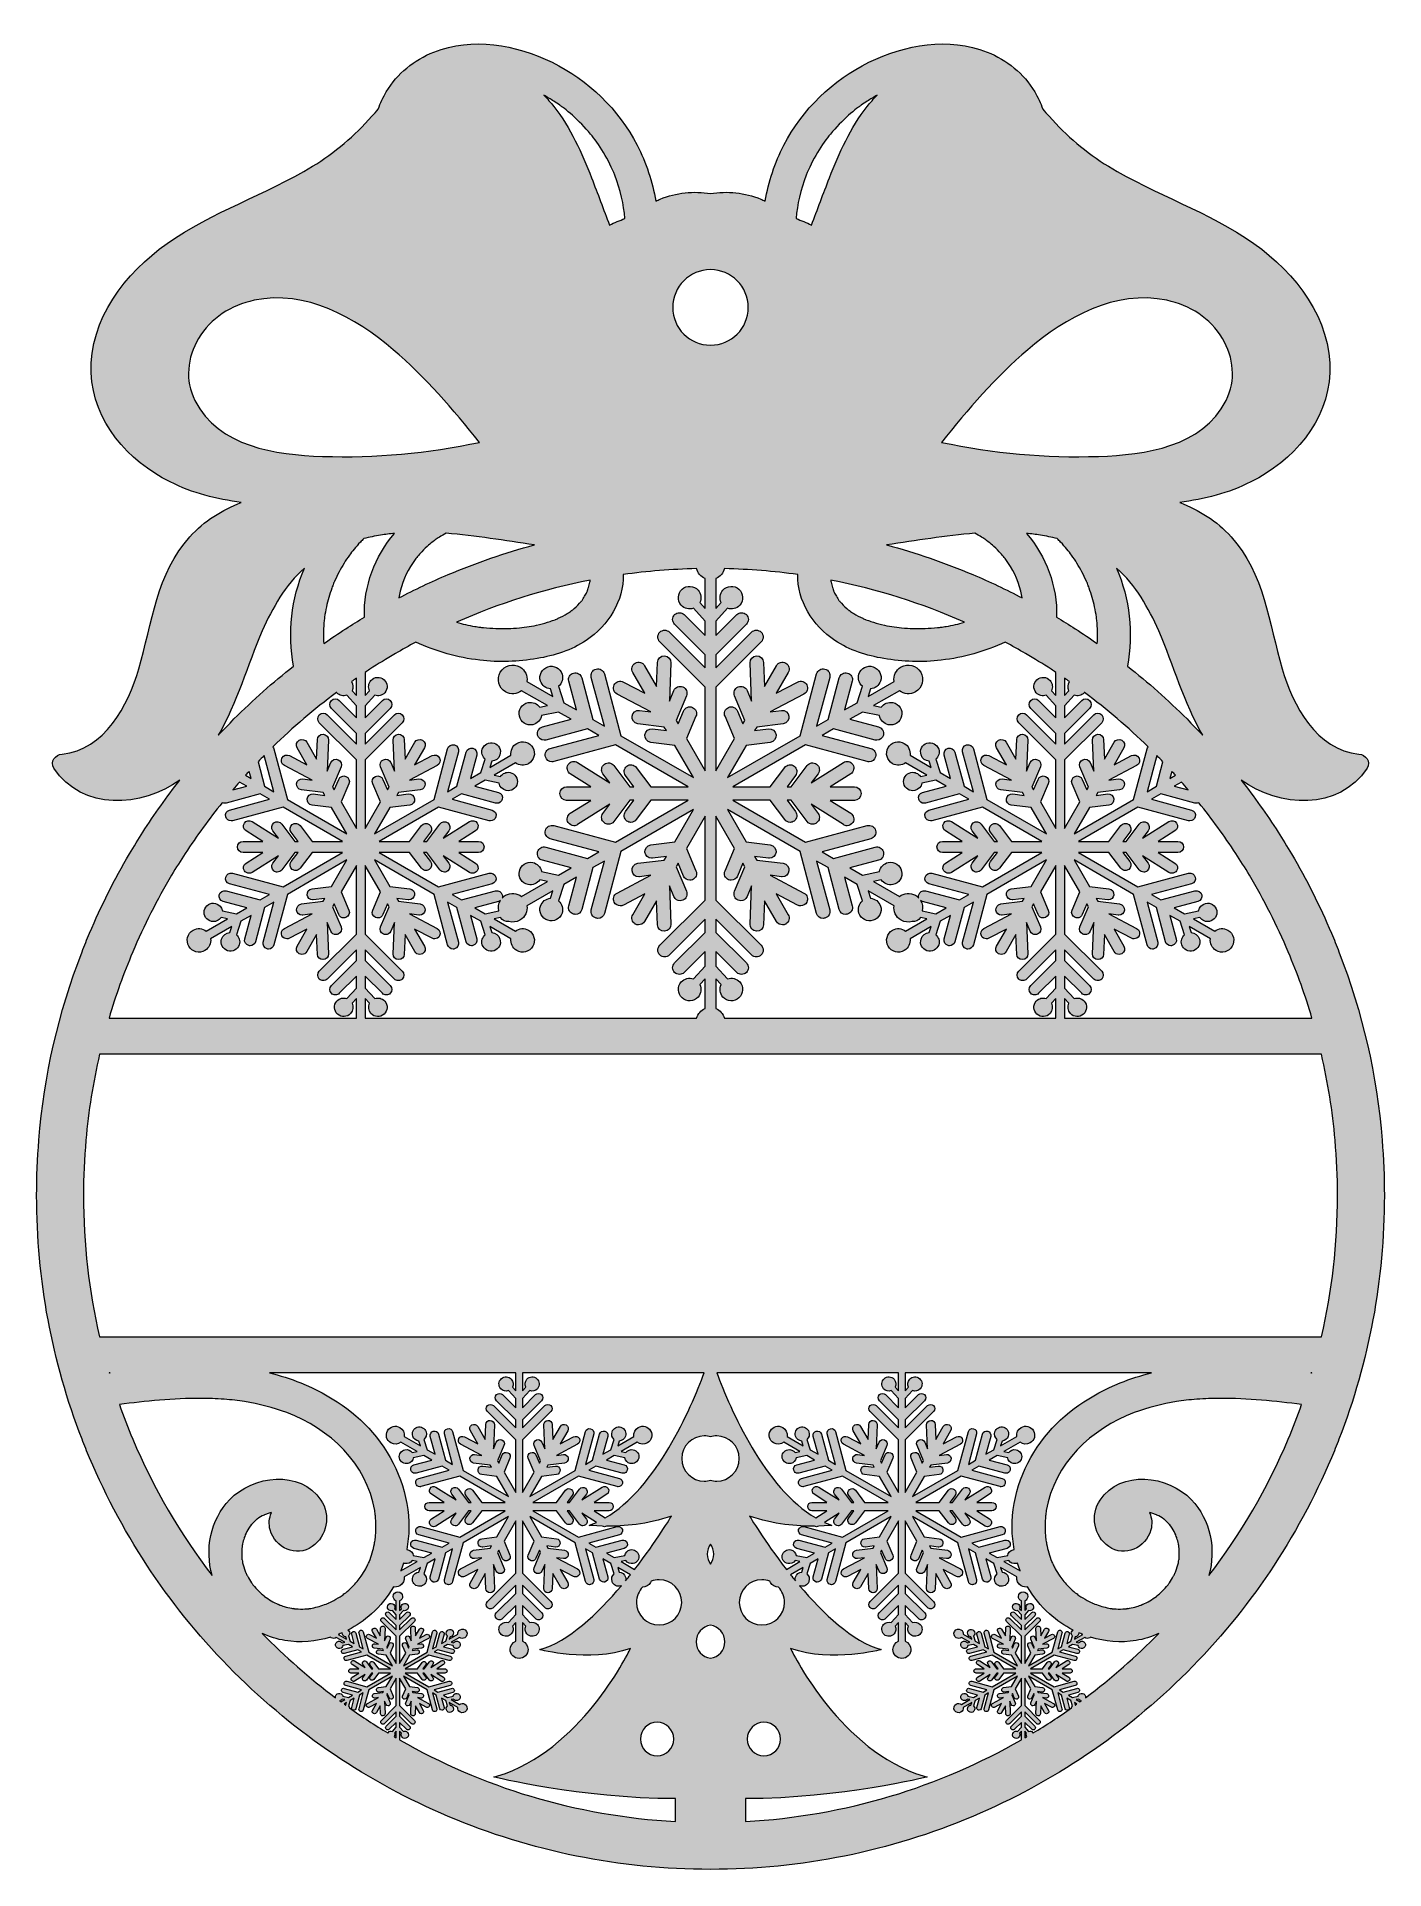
# Model space of a CAD drawing. Extents: x 26 to 174, y -640 to -439.
import ezdxf

# ---------------------------------------------------------------- set-up
doc = ezdxf.new("R2010")
doc.units = 0
doc.header["$MEASUREMENT"] = 0
doc.layers.add('Layer 1', color=7, linetype='Continuous', lineweight=0)

msp = doc.modelspace()

# ---------------------------------------------------------------- hatches: boundary and pattern name
at = {"layer": 'Layer 1', "true_color": 0x000000, "transparency": 33554687}
h = msp.add_hatch(color=18, dxfattribs=at)
h.dxf.hatch_style = 2
edge = h.paths.add_edge_path()
edge.add_spline(control_points=[(166.94, -581.64), (166.94, -581.64), (154.24, -581.64), (154.24, -581.64), (154.24, -581.64), (100, -581.64), (100, -581.64), (100, -581.64), (45.76, -581.64), (45.76, -581.64), (45.76, -581.64), (33.06, -581.64), (33.06, -581.64), (31.91, -576.66), (31.3, -571.49), (31.3, -566.17), (31.3, -564.13), (31.39, -562.11), (31.57, -560.11), (31.85, -556.91), (32.35, -553.77), (33.06, -550.7), (33.06, -550.7), (45.76, -550.7), (45.76, -550.7), (45.76, -550.7), (100, -550.7), (100, -550.7), (100, -550.7), (154.24, -550.7), (154.24, -550.7), (154.24, -550.7), (166.94, -550.7), (166.94, -550.7), (167.65, -553.77), (168.15, -556.91), (168.43, -560.11), (168.61, -562.11), (168.7, -564.13), (168.7, -566.17), (168.7, -571.49), (168.09, -576.66), (166.94, -581.64)], knot_values=[0, 0, 0, 0, 1, 1, 1, 2, 2, 2, 3, 3, 3, 4, 4, 4, 5, 5, 5, 6, 6, 6, 7, 7, 7, 8, 8, 8, 9, 9, 9, 10, 10, 10, 11, 11, 11, 12, 12, 12, 13, 13, 13, 14, 14, 14, 14], degree=3, periodic=0)
edge = h.paths.add_edge_path()
edge.add_spline(control_points=[(163.31, -592.85), (161.03, -598.22), (158.1, -603.25), (154.6, -607.82), (155.41, -604.93), (154.82, -601.73), (152.68, -599.49), (150.14, -596.83), (144.96, -596.17), (142.69, -599.54), (141.57, -601.2), (142, -603.51), (143.64, -604.64), (145.38, -605.85), (147.72, -604.78), (148.25, -602.81), (148.42, -602.18), (148.36, -601.51), (148.11, -600.92), (148.27, -600.97), (148.43, -601), (148.59, -601.05), (148.6, -601.05), (148.95, -601.2), (148.91, -601.18), (149.18, -601.3), (149.44, -601.45), (149.67, -601.62), (149.7, -601.65), (149.78, -601.72), (149.8, -601.73), (149.93, -601.86), (150.07, -601.98), (150.19, -602.12), (150.19, -602.11), (150.45, -602.44), (150.42, -602.39), (150.48, -602.47), (150.53, -602.55), (150.58, -602.63), (150.73, -602.86), (150.86, -603.1), (150.97, -603.35), (150.96, -603.34), (151.1, -603.7), (151.1, -603.7), (151.16, -603.91), (151.22, -604.12), (151.26, -604.33), (151.29, -604.44), (151.31, -604.56), (151.33, -604.67), (151.33, -604.69), (151.36, -605.03), (151.36, -605.04), (151.37, -605.34), (151.35, -605.63), (151.34, -605.92), (151.34, -605.96), (151.34, -605.99), (151.34, -606.01), (151.34, -606.03), (151.33, -606.06), (151.32, -606.09), (151.3, -606.19), (151.28, -606.3), (151.26, -606.4), (151.19, -606.72), (151.09, -607.02), (150.99, -607.33), (150.97, -607.37), (150.96, -607.4), (150.96, -607.42), (150.95, -607.44), (150.93, -607.46), (150.92, -607.49), (150.86, -607.61), (150.8, -607.74), (150.74, -607.85), (150.6, -608.12), (150.44, -608.37), (150.28, -608.62), (150.24, -608.67), (150.2, -608.72), (150.17, -608.77), (150.16, -608.78), (149.98, -609), (149.96, -609.02), (149.75, -609.27), (149.52, -609.5), (149.28, -609.73), (149.16, -609.84), (149.03, -609.94), (148.91, -610.05), (148.9, -610.06), (148.88, -610.07), (148.86, -610.09), (148.63, -610.26), (148.39, -610.42), (148.14, -610.57), (147.88, -610.72), (147.61, -610.86), (147.34, -610.98), (147.02, -611.13), (147.25, -611.02), (147.32, -610.99), (147.11, -611.07), (146.91, -611.14), (146.7, -611.21), (146.44, -611.28), (146.17, -611.35), (145.91, -611.4), (145.85, -611.41), (145.32, -611.47), (145.74, -611.43), (145.63, -611.44), (145.51, -611.45), (145.4, -611.46), (145.08, -611.48), (144.76, -611.48), (144.45, -611.47), (144.3, -611.46), (144.16, -611.45), (144.02, -611.44), (143.99, -611.43), (143.97, -611.43), (143.94, -611.43), (143.85, -611.41), (143.75, -611.4), (143.65, -611.38), (143.12, -611.27), (142.61, -611.12), (142.11, -610.93), (142.09, -610.92), (141.81, -610.81), (141.8, -610.8), (141.69, -610.75), (141.59, -610.7), (141.49, -610.65), (141.18, -610.49), (140.88, -610.31), (140.59, -610.13), (140.44, -610.03), (140.3, -609.93), (140.16, -609.83), (140.12, -609.8), (140.09, -609.78), (140.06, -609.77), (140.04, -609.75), (140.01, -609.72), (139.97, -609.69), (139.75, -609.5), (139.53, -609.31), (139.33, -609.11), (138.8, -608.59), (138.58, -608.33), (138.27, -607.87), (138.09, -607.61), (137.93, -607.34), (137.77, -607.06), (137.7, -606.92), (137.63, -606.78), (137.56, -606.64), (137.56, -606.66), (137.38, -606.25), (137.4, -606.29), (137.14, -605.66), (136.96, -605), (136.83, -604.34), (136.79, -604.16), (136.76, -603.98), (136.73, -603.8), (136.73, -603.77), (136.73, -603.73), (136.72, -603.67), (136.69, -603.32), (136.67, -602.97), (136.66, -602.61), (136.66, -602.25), (136.67, -601.9), (136.69, -601.54), (136.7, -601.42), (136.72, -601.29), (136.73, -601.16), (136.75, -600.99), (136.75, -600.93), (136.74, -600.97), (136.76, -600.87), (136.77, -600.77), (136.79, -600.68), (137.68, -595.53), (141.7, -591.73), (146.42, -589.96), (147.92, -589.4), (149.49, -589), (151.07, -588.74), (151.74, -588.63), (152.44, -588.56), (153.3, -588.49), (154.15, -588.43), (155, -588.4), (155.84, -588.4), (158.8, -588.38), (161.98, -588.7), (164.77, -589.08), (164.32, -590.35), (163.83, -591.61), (163.31, -592.85)], knot_values=[0, 0, 0, 0, 1, 1, 1, 2, 2, 2, 3, 3, 3, 4, 4, 4, 5, 5, 5, 6, 6, 6, 7, 7, 7, 8, 8, 8, 9, 9, 9, 10, 10, 10, 11, 11, 11, 12, 12, 12, 13, 13, 13, 14, 14, 14, 15, 15, 15, 16, 16, 16, 17, 17, 17, 18, 18, 18, 19, 19, 19, 20, 20, 20, 21, 21, 21, 22, 22, 22, 23, 23, 23, 24, 24, 24, 25, 25, 25, 26, 26, 26, 27, 27, 27, 28, 28, 28, 29, 29, 29, 30, 30, 30, 31, 31, 31, 32, 32, 32, 33, 33, 33, 34, 34, 34, 35, 35, 35, 36, 36, 36, 37, 37, 37, 38, 38, 38, 39, 39, 39, 40, 40, 40, 41, 41, 41, 42, 42, 42, 43, 43, 43, 44, 44, 44, 45, 45, 45, 46, 46, 46, 47, 47, 47, 48, 48, 48, 49, 49, 49, 50, 50, 50, 51, 51, 51, 52, 52, 52, 53, 53, 53, 54, 54, 54, 55, 55, 55, 56, 56, 56, 57, 57, 57, 58, 58, 58, 59, 59, 59, 60, 60, 60, 61, 61, 61, 62, 62, 62, 63, 63, 63, 64, 64, 64, 65, 65, 65, 66, 66, 66, 67, 67, 67, 68, 68, 68, 69, 69, 69, 69], degree=3, periodic=0)
edge = h.paths.add_edge_path()
edge.add_spline(control_points=[(141.08, -621.2), (141.09, -621.15), (141.09, -621.09), (141.08, -621.03), (141.03, -620.81), (140.82, -620.67), (140.6, -620.72), (140.43, -620.76), (140.31, -620.89), (140.29, -621.04), (140.29, -621.04), (139.68, -621.17), (139.68, -621.17), (139.68, -621.17), (139.23, -620.91), (139.23, -620.91), (139.23, -620.91), (140.25, -620.64), (140.25, -620.64), (140.38, -620.61), (140.46, -620.47), (140.43, -620.34), (140.39, -620.22), (140.26, -620.14), (140.13, -620.17), (140.13, -620.17), (138.64, -620.57), (138.64, -620.57), (138.64, -620.57), (138.23, -620.34), (138.23, -620.34), (138.23, -620.34), (139.97, -619.87), (139.97, -619.87), (140.1, -619.84), (140.18, -619.7), (140.15, -619.58), (140.11, -619.45), (139.98, -619.37), (139.85, -619.4), (139.85, -619.4), (137.64, -620), (137.64, -620), (137.64, -620), (135.05, -618.5), (135.05, -618.5), (135.05, -618.5), (136.38, -618.5), (136.38, -618.5), (136.38, -618.5), (136.9, -619.19), (136.9, -619.19), (136.95, -619.25), (137.02, -619.29), (137.09, -619.29), (137.14, -619.29), (137.19, -619.27), (137.24, -619.24), (137.35, -619.16), (137.37, -619.01), (137.29, -618.9), (137.29, -618.9), (136.98, -618.5), (136.98, -618.5), (136.98, -618.5), (137.13, -618.5), (137.13, -618.5), (137.13, -618.5), (137.7, -619.26), (137.7, -619.26), (137.75, -619.32), (137.82, -619.36), (137.9, -619.36), (137.95, -619.36), (138, -619.34), (138.04, -619.31), (138.15, -619.23), (138.17, -619.08), (138.09, -618.97), (138.09, -618.97), (137.84, -618.64), (137.84, -618.64), (137.84, -618.64), (139, -619.37), (139, -619.37), (139.04, -619.4), (139.08, -619.41), (139.13, -619.41), (139.21, -619.41), (139.28, -619.37), (139.33, -619.3), (139.4, -619.18), (139.37, -619.03), (139.26, -618.96), (139.26, -618.96), (138.53, -618.5), (138.53, -618.5), (138.53, -618.5), (139.39, -618.5), (139.39, -618.5), (139.39, -618.5), (139.39, -618.5), (139.39, -618.5), (139.52, -618.5), (139.63, -618.39), (139.63, -618.26), (139.63, -618.26), (139.63, -618.26), (139.63, -618.26), (139.63, -618.26), (139.63, -618.26), (139.63, -618.26), (139.63, -618.13), (139.52, -618.02), (139.39, -618.02), (139.39, -618.02), (139.39, -618.02), (139.39, -618.02), (139.39, -618.02), (138.53, -618.02), (138.53, -618.02), (138.53, -618.02), (139.26, -617.56), (139.26, -617.56), (139.37, -617.49), (139.4, -617.34), (139.33, -617.22), (139.26, -617.11), (139.11, -617.08), (139, -617.15), (139, -617.15), (137.84, -617.88), (137.84, -617.88), (137.84, -617.88), (138.09, -617.55), (138.09, -617.55), (138.17, -617.44), (138.15, -617.29), (138.04, -617.21), (137.94, -617.13), (137.78, -617.15), (137.7, -617.26), (137.7, -617.26), (137.13, -618.02), (137.13, -618.02), (137.13, -618.02), (136.98, -618.02), (136.98, -618.02), (136.98, -618.02), (137.29, -617.62), (137.29, -617.62), (137.37, -617.51), (137.35, -617.36), (137.24, -617.28), (137.13, -617.2), (136.98, -617.22), (136.9, -617.33), (136.9, -617.33), (136.38, -618.02), (136.38, -618.02), (136.38, -618.02), (135.05, -618.02), (135.05, -618.02), (135.05, -618.02), (137.64, -616.52), (137.64, -616.52), (137.64, -616.52), (139.85, -617.12), (139.85, -617.12), (139.87, -617.12), (139.89, -617.12), (139.91, -617.12), (140.02, -617.12), (140.12, -617.05), (140.15, -616.94), (140.18, -616.82), (140.1, -616.68), (139.97, -616.65), (139.97, -616.65), (138.23, -616.18), (138.23, -616.18), (138.23, -616.18), (138.64, -615.95), (138.64, -615.95), (138.64, -615.95), (140.13, -616.35), (140.13, -616.35), (140.15, -616.35), (140.17, -616.35), (140.19, -616.35), (140.3, -616.35), (140.4, -616.28), (140.43, -616.18), (140.46, -616.05), (140.38, -615.91), (140.25, -615.88), (140.25, -615.88), (139.23, -615.61), (139.23, -615.61), (139.23, -615.61), (139.68, -615.35), (139.68, -615.35), (139.68, -615.35), (140.29, -615.48), (140.29, -615.48), (140.31, -615.63), (140.43, -615.76), (140.6, -615.8), (140.82, -615.85), (141.03, -615.71), (141.08, -615.49), (141.12, -615.27), (140.99, -615.06), (140.77, -615.01), (140.6, -614.98), (140.44, -615.05), (140.35, -615.18), (140.35, -615.18), (140.07, -615.12), (140.07, -615.12), (140.07, -615.12), (141, -614.59), (141, -614.59), (141.16, -614.71), (141.38, -614.73), (141.57, -614.63), (141.6, -614.61), (141.62, -614.59), (141.65, -614.57), (143.24, -615.06), (144.92, -615.2), (146.63, -614.93), (147.48, -614.79), (148.32, -614.52), (149.12, -614.15), (146.63, -616.7), (143.94, -619.06), (141.08, -621.2)], knot_values=[0, 0, 0, 0, 1, 1, 1, 2, 2, 2, 3, 3, 3, 4, 4, 4, 5, 5, 5, 6, 6, 6, 7, 7, 7, 8, 8, 8, 9, 9, 9, 10, 10, 10, 11, 11, 11, 12, 12, 12, 13, 13, 13, 14, 14, 14, 15, 15, 15, 16, 16, 16, 17, 17, 17, 18, 18, 18, 19, 19, 19, 20, 20, 20, 21, 21, 21, 22, 22, 22, 23, 23, 23, 24, 24, 24, 25, 25, 25, 26, 26, 26, 27, 27, 27, 28, 28, 28, 29, 29, 29, 30, 30, 30, 31, 31, 31, 32, 32, 32, 33, 33, 33, 34, 34, 34, 35, 35, 35, 36, 36, 36, 37, 37, 37, 38, 38, 38, 39, 39, 39, 40, 40, 40, 41, 41, 41, 42, 42, 42, 43, 43, 43, 44, 44, 44, 45, 45, 45, 46, 46, 46, 47, 47, 47, 48, 48, 48, 49, 49, 49, 50, 50, 50, 51, 51, 51, 52, 52, 52, 53, 53, 53, 54, 54, 54, 55, 55, 55, 56, 56, 56, 57, 57, 57, 58, 58, 58, 59, 59, 59, 60, 60, 60, 61, 61, 61, 62, 62, 62, 63, 63, 63, 64, 64, 64, 65, 65, 65, 66, 66, 66, 67, 67, 67, 68, 68, 68, 69, 69, 69, 70, 70, 70, 71, 71, 71, 72, 72, 72, 73, 73, 73, 74, 74, 74, 75, 75, 75, 76, 76, 76, 77, 77, 77, 78, 78, 78, 79, 79, 79, 79], degree=3, periodic=0)
edge = h.paths.add_edge_path()
edge.add_spline(control_points=[(134.44, -625.59), (134.44, -625.59), (134.44, -624.87), (134.44, -624.87), (134.44, -624.87), (134.63, -625.08), (134.63, -625.08), (134.57, -625.21), (134.58, -625.35), (134.65, -625.47), (134.58, -625.51), (134.51, -625.55), (134.44, -625.59)], knot_values=[0, 0, 0, 0, 1, 1, 1, 2, 2, 2, 3, 3, 3, 4, 4, 4, 4], degree=3, periodic=0)
edge = h.paths.add_edge_path()
edge.add_spline(control_points=[(140.49, -621.64), (140.49, -621.64), (140.07, -621.4), (140.07, -621.4), (140.07, -621.4), (140.35, -621.34), (140.35, -621.34), (140.42, -621.44), (140.53, -621.51), (140.65, -621.52), (140.6, -621.56), (140.54, -621.6), (140.49, -621.64)], knot_values=[0, 0, 0, 0, 1, 1, 1, 2, 2, 2, 3, 3, 3, 4, 4, 4, 4], degree=3, periodic=0)
edge = h.paths.add_edge_path()
edge.add_spline(control_points=[(139.97, -622), (139.97, -622), (139.88, -621.73), (139.88, -621.73), (139.88, -621.73), (140.14, -621.89), (140.14, -621.89), (140.09, -621.93), (140.04, -621.96), (139.98, -622), (139.98, -622), (139.97, -622), (139.97, -622)], knot_values=[0, 0, 0, 0, 1, 1, 1, 2, 2, 2, 3, 3, 3, 4, 4, 4, 4], degree=3, periodic=0)
edge = h.paths.add_edge_path()
edge.add_spline(control_points=[(138.51, -622.41), (138.51, -622.41), (138.04, -620.67), (138.04, -620.67), (138.04, -620.67), (138.45, -620.91), (138.45, -620.91), (138.45, -620.91), (138.85, -622.4), (138.85, -622.4), (138.87, -622.5), (138.97, -622.57), (139.08, -622.57), (139.1, -622.57), (139.12, -622.57), (139.14, -622.57), (139.27, -622.53), (139.35, -622.4), (139.31, -622.27), (139.31, -622.27), (139.04, -621.25), (139.04, -621.25), (139.04, -621.25), (139.49, -621.51), (139.49, -621.51), (139.49, -621.51), (139.68, -622.1), (139.68, -622.1), (139.61, -622.15), (139.57, -622.23), (139.55, -622.32), (138.18, -623.28), (136.78, -624.2), (135.34, -625.06), (135.33, -625.04), (135.31, -625.01), (135.29, -624.99), (135.18, -624.86), (135.01, -624.83), (134.86, -624.88), (134.86, -624.88), (134.44, -624.42), (134.44, -624.42), (134.44, -624.42), (134.44, -623.9), (134.44, -623.9), (134.44, -623.9), (135.19, -624.65), (135.19, -624.65), (135.24, -624.7), (135.3, -624.72), (135.36, -624.72), (135.42, -624.72), (135.48, -624.7), (135.53, -624.65), (135.63, -624.56), (135.63, -624.4), (135.53, -624.31), (135.53, -624.31), (134.44, -623.22), (134.44, -623.22), (134.44, -623.22), (134.44, -622.75), (134.44, -622.75), (134.44, -622.75), (135.72, -624.02), (135.72, -624.02), (135.76, -624.07), (135.83, -624.1), (135.89, -624.1), (135.95, -624.1), (136.01, -624.07), (136.06, -624.02), (136.15, -623.93), (136.15, -623.78), (136.06, -623.68), (136.06, -623.68), (134.44, -622.06), (134.44, -622.06), (134.44, -622.06), (134.44, -619.07), (134.44, -619.07), (134.44, -619.07), (135.11, -620.22), (135.11, -620.22), (135.11, -620.22), (134.77, -621.02), (134.77, -621.02), (134.72, -621.14), (134.77, -621.29), (134.9, -621.34), (134.93, -621.35), (134.96, -621.36), (134.99, -621.36), (135.08, -621.36), (135.17, -621.3), (135.21, -621.21), (135.21, -621.21), (135.41, -620.75), (135.41, -620.75), (135.41, -620.75), (135.48, -620.88), (135.48, -620.88), (135.48, -620.88), (135.11, -621.75), (135.11, -621.75), (135.06, -621.87), (135.11, -622.02), (135.24, -622.07), (135.27, -622.08), (135.3, -622.09), (135.33, -622.09), (135.43, -622.09), (135.52, -622.03), (135.55, -621.94), (135.55, -621.94), (135.72, -621.56), (135.72, -621.56), (135.72, -621.56), (135.66, -622.93), (135.66, -622.93), (135.65, -623.06), (135.76, -623.17), (135.89, -623.18), (135.9, -623.18), (135.9, -623.18), (135.9, -623.18), (136.03, -623.18), (136.14, -623.08), (136.14, -622.95), (136.14, -622.95), (136.18, -622.09), (136.18, -622.09), (136.18, -622.09), (136.61, -622.83), (136.61, -622.83), (136.65, -622.91), (136.73, -622.95), (136.82, -622.95), (136.86, -622.95), (136.9, -622.94), (136.94, -622.92), (136.94, -622.92), (136.94, -622.92), (136.94, -622.92), (136.94, -622.92), (136.94, -622.92), (136.94, -622.92), (137.06, -622.85), (137.09, -622.7), (137.03, -622.59), (137.03, -622.59), (136.6, -621.84), (136.6, -621.84), (136.6, -621.84), (137.36, -622.24), (137.36, -622.24), (137.4, -622.26), (137.44, -622.27), (137.47, -622.27), (137.56, -622.27), (137.64, -622.22), (137.69, -622.14), (137.75, -622.02), (137.7, -621.88), (137.59, -621.82), (137.59, -621.82), (136.37, -621.18), (136.37, -621.18), (136.37, -621.18), (136.78, -621.23), (136.78, -621.23), (136.79, -621.23), (136.8, -621.23), (136.81, -621.23), (136.93, -621.23), (137.04, -621.14), (137.05, -621.02), (137.07, -620.89), (136.98, -620.77), (136.84, -620.75), (136.84, -620.75), (135.9, -620.63), (135.9, -620.63), (135.9, -620.63), (135.82, -620.51), (135.82, -620.51), (135.82, -620.51), (136.32, -620.57), (136.32, -620.57), (136.33, -620.57), (136.34, -620.57), (136.35, -620.57), (136.47, -620.57), (136.58, -620.48), (136.59, -620.36), (136.61, -620.23), (136.51, -620.11), (136.38, -620.09), (136.38, -620.09), (135.52, -619.98), (135.52, -619.98), (135.52, -619.98), (134.85, -618.83), (134.85, -618.83), (134.85, -618.83), (137.45, -620.33), (137.45, -620.33), (137.45, -620.33), (138.04, -622.54), (138.04, -622.54), (138.07, -622.65), (138.17, -622.72), (138.27, -622.72), (138.29, -622.72), (138.32, -622.71), (138.34, -622.71), (138.47, -622.67), (138.54, -622.54), (138.51, -622.41)], knot_values=[0, 0, 0, 0, 1, 1, 1, 2, 2, 2, 3, 3, 3, 4, 4, 4, 5, 5, 5, 6, 6, 6, 7, 7, 7, 8, 8, 8, 9, 9, 9, 10, 10, 10, 11, 11, 11, 12, 12, 12, 13, 13, 13, 14, 14, 14, 15, 15, 15, 16, 16, 16, 17, 17, 17, 18, 18, 18, 19, 19, 19, 20, 20, 20, 21, 21, 21, 22, 22, 22, 23, 23, 23, 24, 24, 24, 25, 25, 25, 26, 26, 26, 27, 27, 27, 28, 28, 28, 29, 29, 29, 30, 30, 30, 31, 31, 31, 32, 32, 32, 33, 33, 33, 34, 34, 34, 35, 35, 35, 36, 36, 36, 37, 37, 37, 38, 38, 38, 39, 39, 39, 40, 40, 40, 41, 41, 41, 42, 42, 42, 43, 43, 43, 44, 44, 44, 45, 45, 45, 46, 46, 46, 47, 47, 47, 48, 48, 48, 49, 49, 49, 50, 50, 50, 51, 51, 51, 52, 52, 52, 53, 53, 53, 54, 54, 54, 55, 55, 55, 56, 56, 56, 57, 57, 57, 58, 58, 58, 59, 59, 59, 60, 60, 60, 61, 61, 61, 62, 62, 62, 63, 63, 63, 64, 64, 64, 65, 65, 65, 66, 66, 66, 67, 67, 67, 68, 68, 68, 69, 69, 69, 70, 70, 70, 71, 71, 71, 72, 72, 72, 73, 73, 73, 73], degree=3, periodic=0)
edge = h.paths.add_edge_path()
edge.add_spline(control_points=[(139.97, -614.52), (140.13, -614.51), (140.27, -614.4), (140.32, -614.24), (140.34, -614.19), (140.35, -614.13), (140.34, -614.08), (140.49, -614.14), (140.64, -614.21), (140.79, -614.26), (140.79, -614.26), (139.88, -614.79), (139.88, -614.79), (139.88, -614.79), (139.97, -614.52), (139.97, -614.52)], knot_values=[0, 0, 0, 0, 1, 1, 1, 2, 2, 2, 3, 3, 3, 4, 4, 4, 5, 5, 5, 5], degree=3, periodic=0)
edge = h.paths.add_edge_path()
edge.add_spline(control_points=[(103.83, -634.76), (103.83, -634.76), (103.83, -632.25), (103.83, -632.25), (114.3, -632.25), (123.75, -629.88), (123.75, -629.88), (123.6, -629.84), (123.45, -629.8), (123.31, -629.76), (114.31, -627.03), (109.12, -616.51), (108.8, -615.85), (108.79, -615.82), (108.78, -615.81), (108.78, -615.81), (113.4, -617.39), (118.69, -615.93), (118.69, -615.93), (115.56, -615.02), (112.35, -611.99), (109.75, -608.92), (109.77, -608.93), (109.79, -608.94), (109.81, -608.95), (110.22, -609.08), (110.66, -608.86), (110.79, -608.45), (110.89, -608.14), (110.79, -607.82), (110.55, -607.62), (110.55, -607.62), (110.92, -606.49), (110.92, -606.49), (110.92, -606.49), (111.78, -605.99), (111.78, -605.99), (111.78, -605.99), (111.25, -607.95), (111.25, -607.95), (111.19, -608.2), (111.33, -608.46), (111.58, -608.52), (111.62, -608.53), (111.66, -608.54), (111.7, -608.54), (111.91, -608.54), (112.09, -608.4), (112.15, -608.19), (112.15, -608.19), (112.92, -605.33), (112.92, -605.33), (112.92, -605.33), (113.7, -604.89), (113.7, -604.89), (113.7, -604.89), (112.8, -608.23), (112.8, -608.23), (112.73, -608.48), (112.88, -608.73), (113.13, -608.8), (113.17, -608.81), (113.21, -608.81), (113.25, -608.81), (113.45, -608.81), (113.64, -608.68), (113.7, -608.47), (113.7, -608.47), (114.83, -604.23), (114.83, -604.23), (114.83, -604.23), (119.81, -601.35), (119.81, -601.35), (119.81, -601.35), (118.53, -603.57), (118.53, -603.57), (118.53, -603.57), (116.88, -603.77), (116.88, -603.77), (116.63, -603.8), (116.45, -604.03), (116.48, -604.29), (116.51, -604.52), (116.71, -604.69), (116.94, -604.69), (116.96, -604.69), (116.98, -604.69), (117, -604.69), (117, -604.69), (117.95, -604.57), (117.95, -604.57), (117.95, -604.57), (117.81, -604.82), (117.81, -604.82), (117.81, -604.82), (116, -605.04), (116, -605.04), (115.74, -605.07), (115.56, -605.3), (115.59, -605.56), (115.62, -605.79), (115.82, -605.96), (116.05, -605.96), (116.07, -605.96), (116.09, -605.96), (116.11, -605.96), (116.11, -605.96), (116.89, -605.86), (116.89, -605.86), (116.89, -605.86), (114.57, -607.08), (114.57, -607.08), (114.34, -607.2), (114.25, -607.48), (114.37, -607.71), (114.46, -607.87), (114.62, -607.96), (114.78, -607.96), (114.86, -607.96), (114.93, -607.94), (115, -607.9), (115, -607.9), (116.47, -607.14), (116.47, -607.14), (116.47, -607.14), (115.64, -608.56), (115.64, -608.56), (115.51, -608.79), (115.59, -609.07), (115.81, -609.2), (115.81, -609.2), (115.81, -609.2), (115.81, -609.2), (115.81, -609.2), (115.81, -609.2), (115.81, -609.2), (115.89, -609.24), (115.97, -609.26), (116.04, -609.26), (116.2, -609.26), (116.36, -609.18), (116.45, -609.03), (116.45, -609.03), (117.27, -607.6), (117.27, -607.6), (117.27, -607.6), (117.34, -609.25), (117.34, -609.25), (117.35, -609.5), (117.55, -609.7), (117.8, -609.7), (117.81, -609.7), (117.81, -609.7), (117.82, -609.7), (118.08, -609.69), (118.28, -609.47), (118.27, -609.22), (118.27, -609.22), (118.16, -606.59), (118.16, -606.59), (118.16, -606.59), (118.47, -607.32), (118.47, -607.32), (118.54, -607.5), (118.71, -607.6), (118.9, -607.6), (118.96, -607.6), (119.02, -607.59), (119.08, -607.57), (119.31, -607.47), (119.42, -607.19), (119.32, -606.96), (119.32, -606.96), (118.61, -605.28), (118.61, -605.28), (118.61, -605.28), (118.75, -605.03), (118.75, -605.03), (118.75, -605.03), (119.12, -605.92), (119.12, -605.92), (119.2, -606.1), (119.37, -606.2), (119.55, -606.2), (119.61, -606.2), (119.67, -606.19), (119.73, -606.17), (119.97, -606.07), (120.08, -605.79), (119.98, -605.56), (119.98, -605.56), (119.33, -604.03), (119.33, -604.03), (119.33, -604.03), (120.6, -601.81), (120.6, -601.81), (120.6, -601.81), (120.6, -607.56), (120.6, -607.56), (120.6, -607.56), (117.5, -610.66), (117.5, -610.66), (117.32, -610.85), (117.32, -611.14), (117.5, -611.32), (117.59, -611.41), (117.71, -611.46), (117.83, -611.46), (117.95, -611.46), (118.07, -611.41), (118.16, -611.32), (118.16, -611.32), (120.6, -608.87), (120.6, -608.87), (120.6, -608.87), (120.6, -609.77), (120.6, -609.77), (120.6, -609.77), (118.51, -611.87), (118.51, -611.87), (118.33, -612.05), (118.33, -612.34), (118.51, -612.52), (118.6, -612.61), (118.72, -612.66), (118.84, -612.66), (118.96, -612.66), (119.08, -612.61), (119.17, -612.52), (119.17, -612.52), (120.6, -611.09), (120.6, -611.09), (120.6, -611.09), (120.6, -612.08), (120.6, -612.08), (120.6, -612.08), (119.81, -612.96), (119.81, -612.96), (119.52, -612.86), (119.19, -612.93), (118.97, -613.17), (118.68, -613.49), (118.71, -613.98), (119.03, -614.27), (119.34, -614.55), (119.83, -614.53), (120.12, -614.21), (120.34, -613.97), (120.38, -613.63), (120.24, -613.35), (120.24, -613.35), (120.6, -612.95), (120.6, -612.95), (120.6, -612.95), (120.6, -615), (120.6, -615), (120.24, -615.15), (119.99, -615.5), (119.99, -615.91), (119.99, -616.45), (120.43, -616.9), (120.97, -616.9), (121.52, -616.9), (121.96, -616.45), (121.96, -615.91), (121.96, -615.5), (121.7, -615.15), (121.34, -615), (121.34, -615), (121.34, -612.95), (121.34, -612.95), (121.34, -612.95), (121.71, -613.35), (121.71, -613.35), (121.57, -613.63), (121.61, -613.97), (121.83, -614.21), (122.11, -614.53), (122.6, -614.55), (122.92, -614.27), (123.24, -613.98), (123.27, -613.49), (122.98, -613.17), (122.76, -612.93), (122.43, -612.86), (122.14, -612.96), (122.14, -612.96), (121.34, -612.08), (121.34, -612.08), (121.34, -612.08), (121.34, -611.09), (121.34, -611.09), (121.34, -611.09), (122.78, -612.52), (122.78, -612.52), (122.87, -612.61), (122.99, -612.66), (123.11, -612.66), (123.23, -612.66), (123.35, -612.61), (123.44, -612.52), (123.62, -612.34), (123.62, -612.05), (123.44, -611.87), (123.44, -611.87), (121.34, -609.77), (121.34, -609.77), (121.34, -609.77), (121.34, -608.87), (121.34, -608.87), (121.34, -608.87), (123.79, -611.32), (123.79, -611.32), (123.88, -611.41), (124, -611.46), (124.12, -611.46), (124.24, -611.46), (124.36, -611.41), (124.45, -611.32), (124.63, -611.14), (124.63, -610.85), (124.45, -610.66), (124.45, -610.66), (121.34, -607.56), (121.34, -607.56), (121.34, -607.56), (121.34, -601.81), (121.34, -601.81), (121.34, -601.81), (122.62, -604.03), (122.62, -604.03), (122.62, -604.03), (121.97, -605.56), (121.97, -605.56), (121.87, -605.79), (121.98, -606.07), (122.22, -606.17), (122.27, -606.19), (122.34, -606.2), (122.4, -606.2), (122.58, -606.2), (122.75, -606.1), (122.82, -605.92), (122.82, -605.92), (123.2, -605.03), (123.2, -605.03), (123.2, -605.03), (123.34, -605.28), (123.34, -605.28), (123.34, -605.28), (122.63, -606.96), (122.63, -606.96), (122.52, -607.19), (122.64, -607.47), (122.87, -607.57), (122.93, -607.59), (122.99, -607.6), (123.05, -607.6), (123.23, -607.6), (123.41, -607.5), (123.48, -607.32), (123.48, -607.32), (123.79, -606.59), (123.79, -606.59), (123.79, -606.59), (123.68, -609.22), (123.68, -609.22), (123.67, -609.47), (123.87, -609.69), (124.13, -609.7), (124.13, -609.7), (124.14, -609.7), (124.15, -609.7), (124.39, -609.7), (124.6, -609.5), (124.61, -609.25), (124.61, -609.25), (124.68, -607.6), (124.68, -607.6), (124.68, -607.6), (125.5, -609.03), (125.5, -609.03), (125.59, -609.18), (125.74, -609.26), (125.9, -609.26), (125.98, -609.26), (126.06, -609.24), (126.14, -609.2), (126.14, -609.2), (126.14, -609.2), (126.14, -609.2), (126.14, -609.2), (126.14, -609.2), (126.14, -609.2), (126.36, -609.07), (126.44, -608.79), (126.31, -608.56), (126.31, -608.56), (125.48, -607.14), (125.48, -607.14), (125.48, -607.14), (126.95, -607.9), (126.95, -607.9), (127.02, -607.94), (127.09, -607.96), (127.16, -607.96), (127.33, -607.96), (127.49, -607.87), (127.58, -607.71), (127.69, -607.48), (127.61, -607.2), (127.38, -607.08), (127.38, -607.08), (125.05, -605.86), (125.05, -605.86), (125.05, -605.86), (125.84, -605.96), (125.84, -605.96), (125.86, -605.96), (125.88, -605.96), (125.9, -605.96), (126.13, -605.96), (126.33, -605.79), (126.36, -605.56), (126.39, -605.3), (126.21, -605.07), (125.95, -605.04), (125.95, -605.04), (124.14, -604.82), (124.14, -604.82), (124.14, -604.82), (124, -604.57), (124, -604.57), (124, -604.57), (124.95, -604.69), (124.95, -604.69), (124.97, -604.69), (124.99, -604.69), (125.01, -604.69), (125.24, -604.69), (125.44, -604.52), (125.47, -604.29), (125.5, -604.03), (125.32, -603.8), (125.07, -603.77), (125.07, -603.77), (123.42, -603.57), (123.42, -603.57), (123.42, -603.57), (122.13, -601.35), (122.13, -601.35), (122.13, -601.35), (127.11, -604.23), (127.11, -604.23), (127.11, -604.23), (128.25, -608.47), (128.25, -608.47), (128.31, -608.68), (128.49, -608.81), (128.7, -608.81), (128.74, -608.81), (128.78, -608.81), (128.82, -608.8), (129.07, -608.73), (129.21, -608.48), (129.15, -608.23), (129.15, -608.23), (128.25, -604.89), (128.25, -604.89), (128.25, -604.89), (129.03, -605.33), (129.03, -605.33), (129.03, -605.33), (129.8, -608.19), (129.8, -608.19), (129.85, -608.4), (130.04, -608.54), (130.25, -608.54), (130.29, -608.54), (130.33, -608.53), (130.37, -608.52), (130.61, -608.46), (130.76, -608.2), (130.7, -607.95), (130.7, -607.95), (130.17, -605.99), (130.17, -605.99), (130.17, -605.99), (131.03, -606.49), (131.03, -606.49), (131.03, -606.49), (131.4, -607.62), (131.4, -607.62), (131.16, -607.82), (131.06, -608.14), (131.16, -608.45), (131.29, -608.86), (131.73, -609.08), (132.13, -608.95), (132.54, -608.82), (132.76, -608.38), (132.63, -607.97), (132.53, -607.66), (132.26, -607.46), (131.95, -607.44), (131.95, -607.44), (131.78, -606.92), (131.78, -606.92), (131.78, -606.92), (133.56, -607.95), (133.56, -607.95), (133.5, -608.33), (133.68, -608.73), (134.04, -608.94), (134.26, -609.07), (134.52, -609.1), (134.75, -609.04), (135.38, -610.15), (136.18, -611.16), (137.15, -612.02), (137.94, -612.72), (138.8, -613.31), (139.72, -613.78), (139.64, -613.83), (139.58, -613.9), (139.55, -613.99), (139.5, -614.15), (139.56, -614.32), (139.68, -614.42), (139.68, -614.42), (139.49, -615.01), (139.49, -615.01), (139.49, -615.01), (139.04, -615.27), (139.04, -615.27), (139.04, -615.27), (139.31, -614.25), (139.31, -614.25), (139.35, -614.12), (139.27, -613.99), (139.14, -613.95), (139.01, -613.92), (138.88, -614), (138.85, -614.12), (138.85, -614.12), (138.45, -615.61), (138.45, -615.61), (138.45, -615.61), (138.04, -615.85), (138.04, -615.85), (138.04, -615.85), (138.51, -614.11), (138.51, -614.11), (138.54, -613.98), (138.47, -613.85), (138.34, -613.81), (138.21, -613.78), (138.07, -613.85), (138.04, -613.98), (138.04, -613.98), (137.45, -616.19), (137.45, -616.19), (137.45, -616.19), (134.85, -617.69), (134.85, -617.69), (134.85, -617.69), (135.52, -616.54), (135.52, -616.54), (135.52, -616.54), (136.38, -616.43), (136.38, -616.43), (136.51, -616.41), (136.61, -616.29), (136.59, -616.16), (136.58, -616.03), (136.45, -615.93), (136.32, -615.95), (136.32, -615.95), (135.82, -616.01), (135.82, -616.01), (135.82, -616.01), (135.9, -615.88), (135.9, -615.88), (135.9, -615.88), (136.84, -615.77), (136.84, -615.77), (136.98, -615.75), (137.07, -615.63), (137.05, -615.5), (137.04, -615.37), (136.92, -615.27), (136.78, -615.29), (136.78, -615.29), (136.37, -615.34), (136.37, -615.34), (136.37, -615.34), (137.59, -614.7), (137.59, -614.7), (137.7, -614.64), (137.75, -614.5), (137.69, -614.38), (137.63, -614.26), (137.48, -614.21), (137.36, -614.28), (137.36, -614.28), (136.6, -614.68), (136.6, -614.68), (136.6, -614.68), (137.03, -613.93), (137.03, -613.93), (137.09, -613.82), (137.06, -613.67), (136.94, -613.6), (136.94, -613.6), (136.94, -613.6), (136.94, -613.6), (136.94, -613.6), (136.94, -613.6), (136.94, -613.6), (136.82, -613.53), (136.67, -613.57), (136.61, -613.69), (136.61, -613.69), (136.18, -614.43), (136.18, -614.43), (136.18, -614.43), (136.14, -613.57), (136.14, -613.57), (136.14, -613.44), (136.02, -613.34), (135.89, -613.34), (135.76, -613.35), (135.65, -613.46), (135.66, -613.59), (135.66, -613.59), (135.72, -614.96), (135.72, -614.96), (135.72, -614.96), (135.55, -614.58), (135.55, -614.58), (135.5, -614.46), (135.36, -614.4), (135.24, -614.45), (135.11, -614.5), (135.06, -614.65), (135.11, -614.77), (135.11, -614.77), (135.48, -615.64), (135.48, -615.64), (135.48, -615.64), (135.41, -615.77), (135.41, -615.77), (135.41, -615.77), (135.21, -615.31), (135.21, -615.31), (135.16, -615.19), (135.02, -615.13), (134.9, -615.18), (134.77, -615.23), (134.72, -615.38), (134.77, -615.5), (134.77, -615.5), (135.11, -616.3), (135.11, -616.3), (135.11, -616.3), (134.44, -617.45), (134.44, -617.45), (134.44, -617.45), (134.44, -614.45), (134.44, -614.45), (134.44, -614.45), (136.06, -612.84), (136.06, -612.84), (136.15, -612.74), (136.15, -612.59), (136.06, -612.5), (135.96, -612.4), (135.81, -612.4), (135.72, -612.5), (135.72, -612.5), (134.44, -613.77), (134.44, -613.77), (134.44, -613.77), (134.44, -613.3), (134.44, -613.3), (134.44, -613.3), (135.53, -612.21), (135.53, -612.21), (135.63, -612.12), (135.63, -611.96), (135.53, -611.87), (135.44, -611.77), (135.28, -611.77), (135.19, -611.87), (135.19, -611.87), (134.44, -612.62), (134.44, -612.62), (134.44, -612.62), (134.44, -612.1), (134.44, -612.1), (134.44, -612.1), (134.86, -611.64), (134.86, -611.64), (135.01, -611.69), (135.18, -611.66), (135.29, -611.53), (135.44, -611.37), (135.43, -611.11), (135.26, -610.96), (135.1, -610.81), (134.84, -610.82), (134.69, -610.99), (134.58, -611.12), (134.56, -611.29), (134.63, -611.44), (134.63, -611.44), (134.44, -611.65), (134.44, -611.65), (134.44, -611.65), (134.44, -610.58), (134.44, -610.58), (134.63, -610.5), (134.76, -610.32), (134.76, -610.1), (134.76, -609.82), (134.53, -609.59), (134.25, -609.59), (133.97, -609.59), (133.74, -609.82), (133.74, -610.1), (133.74, -610.32), (133.87, -610.5), (134.06, -610.58), (134.06, -610.58), (134.06, -611.65), (134.06, -611.65), (134.06, -611.65), (133.87, -611.44), (133.87, -611.44), (133.94, -611.29), (133.92, -611.12), (133.8, -610.99), (133.66, -610.82), (133.4, -610.81), (133.23, -610.96), (133.07, -611.11), (133.06, -611.37), (133.2, -611.53), (133.32, -611.66), (133.49, -611.69), (133.64, -611.64), (133.64, -611.64), (134.06, -612.1), (134.06, -612.1), (134.06, -612.1), (134.06, -612.62), (134.06, -612.62), (134.06, -612.62), (133.31, -611.87), (133.31, -611.87), (133.21, -611.77), (133.06, -611.77), (132.97, -611.87), (132.87, -611.96), (132.87, -612.12), (132.97, -612.21), (132.97, -612.21), (134.06, -613.3), (134.06, -613.3), (134.06, -613.3), (134.06, -613.77), (134.06, -613.77), (134.06, -613.77), (132.78, -612.5), (132.78, -612.5), (132.69, -612.4), (132.53, -612.4), (132.44, -612.5), (132.35, -612.59), (132.35, -612.74), (132.44, -612.84), (132.44, -612.84), (134.06, -614.45), (134.06, -614.45), (134.06, -614.45), (134.06, -617.45), (134.06, -617.45), (134.06, -617.45), (133.39, -616.3), (133.39, -616.3), (133.39, -616.3), (133.73, -615.5), (133.73, -615.5), (133.78, -615.38), (133.73, -615.23), (133.6, -615.18), (133.48, -615.13), (133.34, -615.19), (133.28, -615.31), (133.28, -615.31), (133.09, -615.77), (133.09, -615.77), (133.09, -615.77), (133.02, -615.64), (133.02, -615.64), (133.02, -615.64), (133.39, -614.77), (133.39, -614.77), (133.44, -614.65), (133.38, -614.5), (133.26, -614.45), (133.14, -614.4), (133, -614.46), (132.94, -614.58), (132.94, -614.58), (132.78, -614.96), (132.78, -614.96), (132.78, -614.96), (132.84, -613.59), (132.84, -613.59), (132.84, -613.46), (132.74, -613.35), (132.61, -613.34), (132.47, -613.34), (132.36, -613.44), (132.35, -613.57), (132.35, -613.57), (132.32, -614.43), (132.32, -614.43), (132.32, -614.43), (131.89, -613.69), (131.89, -613.69), (131.82, -613.57), (131.68, -613.53), (131.56, -613.6), (131.56, -613.6), (131.56, -613.6), (131.56, -613.6), (131.56, -613.6), (131.56, -613.6), (131.56, -613.6), (131.44, -613.67), (131.4, -613.82), (131.47, -613.93), (131.47, -613.93), (131.9, -614.68), (131.9, -614.68), (131.9, -614.68), (131.14, -614.28), (131.14, -614.28), (131.02, -614.21), (130.87, -614.26), (130.81, -614.38), (130.75, -614.5), (130.79, -614.64), (130.91, -614.7), (130.91, -614.7), (132.12, -615.34), (132.12, -615.34), (132.12, -615.34), (131.71, -615.29), (131.71, -615.29), (131.58, -615.27), (131.46, -615.37), (131.44, -615.5), (131.43, -615.63), (131.52, -615.75), (131.66, -615.77), (131.66, -615.77), (132.6, -615.88), (132.6, -615.88), (132.6, -615.88), (132.67, -616.01), (132.67, -616.01), (132.67, -616.01), (132.18, -615.95), (132.18, -615.95), (132.04, -615.93), (131.92, -616.03), (131.91, -616.16), (131.89, -616.29), (131.98, -616.41), (132.12, -616.43), (132.12, -616.43), (132.98, -616.54), (132.98, -616.54), (132.98, -616.54), (133.64, -617.69), (133.64, -617.69), (133.64, -617.69), (131.05, -616.19), (131.05, -616.19), (131.05, -616.19), (130.46, -613.98), (130.46, -613.98), (130.42, -613.85), (130.29, -613.78), (130.16, -613.81), (130.03, -613.85), (129.96, -613.98), (129.99, -614.11), (129.99, -614.11), (130.46, -615.85), (130.46, -615.85), (130.46, -615.85), (130.05, -615.61), (130.05, -615.61), (130.05, -615.61), (129.65, -614.12), (129.65, -614.12), (129.62, -614), (129.48, -613.92), (129.36, -613.95), (129.23, -613.99), (129.15, -614.12), (129.18, -614.25), (129.18, -614.25), (129.46, -615.27), (129.46, -615.27), (129.46, -615.27), (129.01, -615.01), (129.01, -615.01), (129.01, -615.01), (128.82, -614.42), (128.82, -614.42), (128.94, -614.32), (129, -614.15), (128.94, -613.99), (128.87, -613.78), (128.65, -613.66), (128.44, -613.73), (128.22, -613.8), (128.11, -614.03), (128.18, -614.24), (128.23, -614.4), (128.37, -614.51), (128.53, -614.52), (128.53, -614.52), (128.62, -614.79), (128.62, -614.79), (128.62, -614.79), (127.69, -614.25), (127.69, -614.25), (127.72, -614.05), (127.63, -613.85), (127.44, -613.74), (127.2, -613.6), (126.88, -613.68), (126.74, -613.93), (126.6, -614.17), (126.68, -614.48), (126.93, -614.63), (127.12, -614.73), (127.34, -614.71), (127.5, -614.59), (127.5, -614.59), (128.43, -615.12), (128.43, -615.12), (128.43, -615.12), (128.15, -615.18), (128.15, -615.18), (128.06, -615.05), (127.9, -614.98), (127.73, -615.01), (127.51, -615.06), (127.37, -615.27), (127.42, -615.49), (127.47, -615.71), (127.68, -615.85), (127.9, -615.8), (128.06, -615.76), (128.18, -615.63), (128.21, -615.48), (128.21, -615.48), (128.82, -615.35), (128.82, -615.35), (128.82, -615.35), (129.27, -615.61), (129.27, -615.61), (129.27, -615.61), (128.24, -615.88), (128.24, -615.88), (128.12, -615.91), (128.04, -616.05), (128.07, -616.18), (128.1, -616.28), (128.2, -616.35), (128.31, -616.35), (128.33, -616.35), (128.35, -616.35), (128.37, -616.35), (128.37, -616.35), (129.86, -615.95), (129.86, -615.95), (129.86, -615.95), (130.27, -616.18), (130.27, -616.18), (130.27, -616.18), (128.52, -616.65), (128.52, -616.65), (128.39, -616.68), (128.32, -616.82), (128.35, -616.94), (128.38, -617.05), (128.48, -617.12), (128.59, -617.12), (128.61, -617.12), (128.63, -617.12), (128.65, -617.12), (128.65, -617.12), (130.86, -616.52), (130.86, -616.52), (130.86, -616.52), (133.45, -618.02), (133.45, -618.02), (133.45, -618.02), (132.12, -618.02), (132.12, -618.02), (132.12, -618.02), (131.6, -617.33), (131.6, -617.33), (131.52, -617.22), (131.37, -617.2), (131.26, -617.28), (131.15, -617.36), (131.13, -617.51), (131.21, -617.62), (131.21, -617.62), (131.51, -618.02), (131.51, -618.02), (131.51, -618.02), (131.37, -618.02), (131.37, -618.02), (131.37, -618.02), (130.8, -617.26), (130.8, -617.26), (130.71, -617.15), (130.56, -617.13), (130.46, -617.21), (130.35, -617.29), (130.33, -617.44), (130.41, -617.55), (130.41, -617.55), (130.66, -617.88), (130.66, -617.88), (130.66, -617.88), (129.5, -617.15), (129.5, -617.15), (129.39, -617.08), (129.24, -617.11), (129.17, -617.22), (129.1, -617.34), (129.13, -617.49), (129.24, -617.56), (129.24, -617.56), (129.97, -618.02), (129.97, -618.02), (129.97, -618.02), (129.11, -618.02), (129.11, -618.02), (129.11, -618.02), (129.11, -618.02), (129.11, -618.02), (128.98, -618.02), (128.87, -618.13), (128.87, -618.26), (128.87, -618.26), (128.87, -618.26), (128.87, -618.26), (128.87, -618.39), (128.98, -618.5), (129.11, -618.5), (129.11, -618.5), (129.11, -618.5), (129.11, -618.5), (129.11, -618.5), (129.97, -618.5), (129.97, -618.5), (129.97, -618.5), (129.24, -618.96), (129.24, -618.96), (129.13, -619.03), (129.1, -619.18), (129.17, -619.3), (129.21, -619.37), (129.29, -619.41), (129.37, -619.41), (129.42, -619.41), (129.46, -619.4), (129.5, -619.37), (129.5, -619.37), (130.66, -618.64), (130.66, -618.64), (130.66, -618.64), (130.41, -618.97), (130.41, -618.97), (130.33, -619.08), (130.35, -619.23), (130.46, -619.31), (130.5, -619.34), (130.55, -619.36), (130.6, -619.36), (130.67, -619.36), (130.75, -619.32), (130.8, -619.26), (130.8, -619.26), (131.37, -618.5), (131.37, -618.5), (131.37, -618.5), (131.51, -618.5), (131.51, -618.5), (131.51, -618.5), (131.21, -618.9), (131.21, -618.9), (131.13, -619.01), (131.15, -619.16), (131.26, -619.24), (131.3, -619.27), (131.35, -619.29), (131.41, -619.29), (131.48, -619.29), (131.55, -619.25), (131.6, -619.19), (131.6, -619.19), (132.12, -618.5), (132.12, -618.5), (132.12, -618.5), (133.45, -618.5), (133.45, -618.5), (133.45, -618.5), (130.86, -620), (130.86, -620), (130.86, -620), (128.65, -619.4), (128.65, -619.4), (128.52, -619.37), (128.39, -619.45), (128.35, -619.58), (128.32, -619.7), (128.39, -619.84), (128.52, -619.87), (128.52, -619.87), (130.27, -620.34), (130.27, -620.34), (130.27, -620.34), (129.86, -620.57), (129.86, -620.57), (129.86, -620.57), (128.37, -620.17), (128.37, -620.17), (128.24, -620.14), (128.11, -620.22), (128.07, -620.34), (128.04, -620.47), (128.12, -620.61), (128.24, -620.64), (128.24, -620.64), (129.27, -620.91), (129.27, -620.91), (129.27, -620.91), (128.82, -621.17), (128.82, -621.17), (128.82, -621.17), (128.21, -621.04), (128.21, -621.04), (128.18, -620.89), (128.06, -620.76), (127.9, -620.72), (127.68, -620.67), (127.47, -620.81), (127.42, -621.03), (127.37, -621.25), (127.51, -621.46), (127.73, -621.51), (127.9, -621.55), (128.06, -621.47), (128.15, -621.34), (128.15, -621.34), (128.43, -621.4), (128.43, -621.4), (128.43, -621.4), (127.5, -621.93), (127.5, -621.93), (127.34, -621.81), (127.12, -621.79), (126.93, -621.89), (126.68, -622.04), (126.6, -622.35), (126.74, -622.59), (126.88, -622.84), (127.2, -622.92), (127.44, -622.78), (127.63, -622.67), (127.72, -622.47), (127.69, -622.27), (127.69, -622.27), (128.62, -621.73), (128.62, -621.73), (128.62, -621.73), (128.53, -622), (128.53, -622), (128.37, -622.01), (128.23, -622.12), (128.18, -622.28), (128.11, -622.49), (128.22, -622.72), (128.44, -622.79), (128.65, -622.86), (128.87, -622.74), (128.94, -622.53), (129, -622.37), (128.94, -622.2), (128.82, -622.1), (128.82, -622.1), (129.01, -621.51), (129.01, -621.51), (129.01, -621.51), (129.46, -621.25), (129.46, -621.25), (129.46, -621.25), (129.18, -622.27), (129.18, -622.27), (129.15, -622.4), (129.23, -622.53), (129.36, -622.57), (129.38, -622.57), (129.4, -622.57), (129.42, -622.57), (129.53, -622.57), (129.62, -622.5), (129.65, -622.4), (129.65, -622.4), (130.05, -620.91), (130.05, -620.91), (130.05, -620.91), (130.46, -620.67), (130.46, -620.67), (130.46, -620.67), (129.99, -622.41), (129.99, -622.41), (129.96, -622.54), (130.03, -622.67), (130.16, -622.71), (130.18, -622.71), (130.2, -622.72), (130.22, -622.72), (130.33, -622.72), (130.43, -622.65), (130.46, -622.54), (130.46, -622.54), (131.05, -620.33), (131.05, -620.33), (131.05, -620.33), (133.64, -618.83), (133.64, -618.83), (133.64, -618.83), (132.98, -619.98), (132.98, -619.98), (132.98, -619.98), (132.12, -620.09), (132.12, -620.09), (131.98, -620.11), (131.89, -620.23), (131.91, -620.36), (131.92, -620.48), (132.03, -620.57), (132.15, -620.57), (132.16, -620.57), (132.17, -620.57), (132.18, -620.57), (132.18, -620.57), (132.67, -620.51), (132.67, -620.51), (132.67, -620.51), (132.6, -620.63), (132.6, -620.63), (132.6, -620.63), (131.66, -620.75), (131.66, -620.75), (131.52, -620.77), (131.43, -620.89), (131.44, -621.02), (131.46, -621.14), (131.56, -621.23), (131.68, -621.23), (131.69, -621.23), (131.7, -621.23), (131.71, -621.23), (131.71, -621.23), (132.12, -621.18), (132.12, -621.18), (132.12, -621.18), (130.91, -621.82), (130.91, -621.82), (130.79, -621.88), (130.75, -622.02), (130.81, -622.14), (130.85, -622.22), (130.94, -622.27), (131.02, -622.27), (131.06, -622.27), (131.1, -622.26), (131.14, -622.24), (131.14, -622.24), (131.9, -621.84), (131.9, -621.84), (131.9, -621.84), (131.47, -622.59), (131.47, -622.59), (131.4, -622.7), (131.44, -622.85), (131.56, -622.92), (131.56, -622.92), (131.56, -622.92), (131.56, -622.92), (131.56, -622.92), (131.56, -622.92), (131.56, -622.92), (131.6, -622.94), (131.64, -622.95), (131.68, -622.95), (131.76, -622.95), (131.85, -622.91), (131.89, -622.83), (131.89, -622.83), (132.32, -622.09), (132.32, -622.09), (132.32, -622.09), (132.35, -622.95), (132.35, -622.95), (132.36, -623.08), (132.47, -623.18), (132.6, -623.18), (132.6, -623.18), (132.6, -623.18), (132.61, -623.18), (132.74, -623.17), (132.84, -623.06), (132.84, -622.93), (132.84, -622.93), (132.78, -621.56), (132.78, -621.56), (132.78, -621.56), (132.94, -621.94), (132.94, -621.94), (132.98, -622.03), (133.07, -622.09), (133.17, -622.09), (133.2, -622.09), (133.23, -622.08), (133.26, -622.07), (133.38, -622.02), (133.44, -621.87), (133.39, -621.75), (133.39, -621.75), (133.02, -620.88), (133.02, -620.88), (133.02, -620.88), (133.09, -620.75), (133.09, -620.75), (133.09, -620.75), (133.28, -621.21), (133.28, -621.21), (133.32, -621.3), (133.41, -621.36), (133.51, -621.36), (133.54, -621.36), (133.57, -621.35), (133.6, -621.34), (133.73, -621.29), (133.78, -621.14), (133.73, -621.02), (133.73, -621.02), (133.39, -620.22), (133.39, -620.22), (133.39, -620.22), (134.06, -619.07), (134.06, -619.07), (134.06, -619.07), (134.06, -622.06), (134.06, -622.06), (134.06, -622.06), (132.44, -623.68), (132.44, -623.68), (132.35, -623.78), (132.35, -623.93), (132.44, -624.02), (132.49, -624.07), (132.55, -624.1), (132.61, -624.1), (132.67, -624.1), (132.73, -624.07), (132.78, -624.02), (132.78, -624.02), (134.06, -622.75), (134.06, -622.75), (134.06, -622.75), (134.06, -623.22), (134.06, -623.22), (134.06, -623.22), (132.97, -624.31), (132.97, -624.31), (132.87, -624.4), (132.87, -624.56), (132.97, -624.65), (133.01, -624.7), (133.08, -624.72), (133.14, -624.72), (133.2, -624.72), (133.26, -624.7), (133.31, -624.65), (133.31, -624.65), (134.06, -623.9), (134.06, -623.9), (134.06, -623.9), (134.06, -624.42), (134.06, -624.42), (134.06, -624.42), (133.64, -624.88), (133.64, -624.88), (133.49, -624.83), (133.32, -624.86), (133.2, -624.99), (133.06, -625.15), (133.07, -625.41), (133.23, -625.56), (133.4, -625.71), (133.66, -625.7), (133.8, -625.53), (133.92, -625.4), (133.94, -625.23), (133.87, -625.08), (133.87, -625.08), (134.06, -624.87), (134.06, -624.87), (134.06, -624.87), (134.06, -625.82), (134.06, -625.82), (125.05, -630.98), (114.78, -634.16), (103.83, -634.76)], knot_values=[0, 0, 0, 0, 1, 1, 1, 2, 2, 2, 3, 3, 3, 4, 4, 4, 5, 5, 5, 6, 6, 6, 7, 7, 7, 8, 8, 8, 9, 9, 9, 10, 10, 10, 11, 11, 11, 12, 12, 12, 13, 13, 13, 14, 14, 14, 15, 15, 15, 16, 16, 16, 17, 17, 17, 18, 18, 18, 19, 19, 19, 20, 20, 20, 21, 21, 21, 22, 22, 22, 23, 23, 23, 24, 24, 24, 25, 25, 25, 26, 26, 26, 27, 27, 27, 28, 28, 28, 29, 29, 29, 30, 30, 30, 31, 31, 31, 32, 32, 32, 33, 33, 33, 34, 34, 34, 35, 35, 35, 36, 36, 36, 37, 37, 37, 38, 38, 38, 39, 39, 39, 40, 40, 40, 41, 41, 41, 42, 42, 42, 43, 43, 43, 44, 44, 44, 45, 45, 45, 46, 46, 46, 47, 47, 47, 48, 48, 48, 49, 49, 49, 50, 50, 50, 51, 51, 51, 52, 52, 52, 53, 53, 53, 54, 54, 54, 55, 55, 55, 56, 56, 56, 57, 57, 57, 58, 58, 58, 59, 59, 59, 60, 60, 60, 61, 61, 61, 62, 62, 62, 63, 63, 63, 64, 64, 64, 65, 65, 65, 66, 66, 66, 67, 67, 67, 68, 68, 68, 69, 69, 69, 70, 70, 70, 71, 71, 71, 72, 72, 72, 73, 73, 73, 74, 74, 74, 75, 75, 75, 76, 76, 76, 77, 77, 77, 78, 78, 78, 79, 79, 79, 80, 80, 80, 81, 81, 81, 82, 82, 82, 83, 83, 83, 84, 84, 84, 85, 85, 85, 86, 86, 86, 87, 87, 87, 88, 88, 88, 89, 89, 89, 90, 90, 90, 91, 91, 91, 92, 92, 92, 93, 93, 93, 94, 94, 94, 95, 95, 95, 96, 96, 96, 97, 97, 97, 98, 98, 98, 99, 99, 99, 100, 100, 100, 101, 101, 101, 102, 102, 102, 103, 103, 103, 104, 104, 104, 105, 105, 105, 106, 106, 106, 107, 107, 107, 108, 108, 108, 109, 109, 109, 110, 110, 110, 111, 111, 111, 112, 112, 112, 113, 113, 113, 114, 114, 114, 115, 115, 115, 116, 116, 116, 117, 117, 117, 118, 118, 118, 119, 119, 119, 120, 120, 120, 121, 121, 121, 122, 122, 122, 123, 123, 123, 124, 124, 124, 125, 125, 125, 126, 126, 126, 127, 127, 127, 128, 128, 128, 129, 129, 129, 130, 130, 130, 131, 131, 131, 132, 132, 132, 133, 133, 133, 134, 134, 134, 135, 135, 135, 136, 136, 136, 137, 137, 137, 138, 138, 138, 139, 139, 139, 140, 140, 140, 141, 141, 141, 142, 142, 142, 143, 143, 143, 144, 144, 144, 145, 145, 145, 146, 146, 146, 147, 147, 147, 148, 148, 148, 149, 149, 149, 150, 150, 150, 151, 151, 151, 152, 152, 152, 153, 153, 153, 154, 154, 154, 155, 155, 155, 156, 156, 156, 157, 157, 157, 158, 158, 158, 159, 159, 159, 160, 160, 160, 161, 161, 161, 162, 162, 162, 163, 163, 163, 164, 164, 164, 165, 165, 165, 166, 166, 166, 167, 167, 167, 168, 168, 168, 169, 169, 169, 170, 170, 170, 171, 171, 171, 172, 172, 172, 173, 173, 173, 174, 174, 174, 175, 175, 175, 176, 176, 176, 177, 177, 177, 178, 178, 178, 179, 179, 179, 180, 180, 180, 181, 181, 181, 182, 182, 182, 183, 183, 183, 184, 184, 184, 185, 185, 185, 186, 186, 186, 187, 187, 187, 188, 188, 188, 189, 189, 189, 190, 190, 190, 191, 191, 191, 192, 192, 192, 193, 193, 193, 194, 194, 194, 195, 195, 195, 196, 196, 196, 197, 197, 197, 198, 198, 198, 199, 199, 199, 200, 200, 200, 201, 201, 201, 202, 202, 202, 203, 203, 203, 204, 204, 204, 205, 205, 205, 206, 206, 206, 207, 207, 207, 208, 208, 208, 209, 209, 209, 210, 210, 210, 211, 211, 211, 212, 212, 212, 213, 213, 213, 214, 214, 214, 215, 215, 215, 216, 216, 216, 217, 217, 217, 218, 218, 218, 219, 219, 219, 220, 220, 220, 221, 221, 221, 222, 222, 222, 223, 223, 223, 224, 224, 224, 225, 225, 225, 226, 226, 226, 227, 227, 227, 228, 228, 228, 229, 229, 229, 230, 230, 230, 231, 231, 231, 232, 232, 232, 233, 233, 233, 234, 234, 234, 235, 235, 235, 236, 236, 236, 237, 237, 237, 238, 238, 238, 239, 239, 239, 240, 240, 240, 241, 241, 241, 242, 242, 242, 243, 243, 243, 244, 244, 244, 245, 245, 245, 246, 246, 246, 247, 247, 247, 248, 248, 248, 249, 249, 249, 250, 250, 250, 251, 251, 251, 252, 252, 252, 253, 253, 253, 254, 254, 254, 255, 255, 255, 256, 256, 256, 257, 257, 257, 258, 258, 258, 259, 259, 259, 260, 260, 260, 261, 261, 261, 262, 262, 262, 263, 263, 263, 264, 264, 264, 265, 265, 265, 266, 266, 266, 267, 267, 267, 268, 268, 268, 269, 269, 269, 270, 270, 270, 271, 271, 271, 272, 272, 272, 273, 273, 273, 274, 274, 274, 275, 275, 275, 276, 276, 276, 277, 277, 277, 278, 278, 278, 279, 279, 279, 280, 280, 280, 281, 281, 281, 282, 282, 282, 283, 283, 283, 284, 284, 284, 285, 285, 285, 286, 286, 286, 287, 287, 287, 288, 288, 288, 289, 289, 289, 290, 290, 290, 291, 291, 291, 292, 292, 292, 293, 293, 293, 294, 294, 294, 295, 295, 295, 296, 296, 296, 297, 297, 297, 298, 298, 298, 299, 299, 299, 300, 300, 300, 301, 301, 301, 302, 302, 302, 303, 303, 303, 304, 304, 304, 305, 305, 305, 306, 306, 306, 307, 307, 307, 308, 308, 308, 309, 309, 309, 310, 310, 310, 311, 311, 311, 312, 312, 312, 313, 313, 313, 314, 314, 314, 315, 315, 315, 316, 316, 316, 317, 317, 317, 318, 318, 318, 319, 319, 319, 320, 320, 320, 321, 321, 321, 322, 322, 322, 323, 323, 323, 324, 324, 324, 325, 325, 325, 326, 326, 326, 327, 327, 327, 328, 328, 328, 329, 329, 329, 330, 330, 330, 331, 331, 331, 332, 332, 332, 333, 333, 333, 334, 334, 334, 335, 335, 335, 336, 336, 336, 337, 337, 337, 338, 338, 338, 339, 339, 339, 340, 340, 340, 341, 341, 341, 342, 342, 342, 343, 343, 343, 344, 344, 344, 345, 345, 345, 346, 346, 346, 347, 347, 347, 348, 348, 348, 349, 349, 349, 350, 350, 350, 351, 351, 351, 352, 352, 352, 353, 353, 353, 354, 354, 354, 355, 355, 355, 356, 356, 356, 357, 357, 357, 358, 358, 358, 359, 359, 359, 360, 360, 360, 361, 361, 361, 362, 362, 362, 363, 363, 363, 364, 364, 364, 365, 365, 365, 366, 366, 366, 367, 367, 367, 368, 368, 368, 369, 369, 369, 370, 370, 370, 371, 371, 371, 372, 372, 372, 373, 373, 373, 374, 374, 374, 375, 375, 375, 376, 376, 376, 377, 377, 377, 378, 378, 378, 379, 379, 379, 380, 380, 380, 381, 381, 381, 382, 382, 382, 383, 383, 383, 384, 384, 384, 385, 385, 385, 386, 386, 386, 387, 387, 387, 388, 388, 388, 389, 389, 389, 390, 390, 390, 391, 391, 391, 392, 392, 392, 393, 393, 393, 394, 394, 394, 395, 395, 395, 396, 396, 396, 397, 397, 397, 398, 398, 398, 399, 399, 399, 400, 400, 400, 401, 401, 401, 402, 402, 402, 403, 403, 403, 404, 404, 404, 405, 405, 405, 406, 406, 406, 407, 407, 407, 408, 408, 408, 409, 409, 409, 410, 410, 410, 411, 411, 411, 412, 412, 412, 413, 413, 413, 414, 414, 414, 415, 415, 415, 416, 416, 416, 417, 417, 417, 418, 418, 418, 419, 419, 419, 420, 420, 420, 421, 421, 421, 422, 422, 422, 423, 423, 423, 424, 424, 424, 425, 425, 425, 426, 426, 426, 427, 427, 427, 428, 428, 428, 429, 429, 429, 430, 430, 430, 431, 431, 431, 432, 432, 432, 433, 433, 433, 434, 434, 434, 435, 435, 435, 436, 436, 436, 437, 437, 437, 438, 438, 438, 439, 439, 439, 440, 440, 440, 441, 441, 441, 442, 442, 442, 443, 443, 443, 444, 444, 444, 445, 445, 445, 446, 446, 446, 447, 447, 447, 448, 448, 448, 449, 449, 449, 450, 450, 450, 451, 451, 451, 452, 452, 452, 453, 453, 453, 454, 454, 454, 455, 455, 455, 456, 456, 456, 457, 457, 457, 458, 458, 458, 459, 459, 459, 460, 460, 460, 461, 461, 461, 462, 462, 462, 463, 463, 463, 464, 464, 464, 465, 465, 465, 466, 466, 466, 467, 467, 467, 468, 468, 468, 469, 469, 469, 470, 470, 470, 471, 471, 471, 472, 472, 472, 473, 473, 473, 474, 474, 474, 475, 475, 475, 476, 476, 476, 477, 477, 477, 478, 478, 478, 479, 479, 479, 480, 480, 480, 480], degree=3, periodic=0)
edge = h.paths.add_edge_path()
edge.add_spline(control_points=[(65.94, -625.82), (65.94, -625.82), (65.94, -624.87), (65.94, -624.87), (65.94, -624.87), (66.13, -625.08), (66.13, -625.08), (66.06, -625.23), (66.08, -625.4), (66.2, -625.53), (66.34, -625.7), (66.6, -625.71), (66.77, -625.56), (66.93, -625.41), (66.94, -625.15), (66.8, -624.99), (66.68, -624.86), (66.51, -624.83), (66.36, -624.88), (66.36, -624.88), (65.94, -624.42), (65.94, -624.42), (65.94, -624.42), (65.94, -623.9), (65.94, -623.9), (65.94, -623.9), (66.69, -624.65), (66.69, -624.65), (66.74, -624.7), (66.8, -624.72), (66.86, -624.72), (66.92, -624.72), (66.99, -624.7), (67.03, -624.65), (67.13, -624.56), (67.13, -624.4), (67.03, -624.31), (67.03, -624.31), (65.94, -623.22), (65.94, -623.22), (65.94, -623.22), (65.94, -622.75), (65.94, -622.75), (65.94, -622.75), (67.22, -624.02), (67.22, -624.02), (67.27, -624.07), (67.33, -624.1), (67.39, -624.1), (67.45, -624.1), (67.51, -624.07), (67.56, -624.02), (67.65, -623.93), (67.65, -623.78), (67.56, -623.68), (67.56, -623.68), (65.94, -622.06), (65.94, -622.06), (65.94, -622.06), (65.94, -619.07), (65.94, -619.07), (65.94, -619.07), (66.61, -620.22), (66.61, -620.22), (66.61, -620.22), (66.27, -621.02), (66.27, -621.02), (66.22, -621.14), (66.27, -621.29), (66.4, -621.34), (66.43, -621.35), (66.46, -621.36), (66.49, -621.36), (66.59, -621.36), (66.68, -621.3), (66.72, -621.21), (66.72, -621.21), (66.91, -620.75), (66.91, -620.75), (66.91, -620.75), (66.98, -620.88), (66.98, -620.88), (66.98, -620.88), (66.61, -621.75), (66.61, -621.75), (66.56, -621.87), (66.62, -622.02), (66.74, -622.07), (66.77, -622.08), (66.8, -622.09), (66.83, -622.09), (66.93, -622.09), (67.02, -622.03), (67.06, -621.94), (67.06, -621.94), (67.22, -621.56), (67.22, -621.56), (67.22, -621.56), (67.16, -622.93), (67.16, -622.93), (67.16, -623.06), (67.26, -623.17), (67.39, -623.18), (67.4, -623.18), (67.4, -623.18), (67.4, -623.18), (67.53, -623.18), (67.64, -623.08), (67.65, -622.95), (67.65, -622.95), (67.68, -622.09), (67.68, -622.09), (67.68, -622.09), (68.11, -622.83), (68.11, -622.83), (68.15, -622.91), (68.24, -622.95), (68.32, -622.95), (68.36, -622.95), (68.4, -622.94), (68.44, -622.92), (68.44, -622.92), (68.44, -622.92), (68.44, -622.92), (68.44, -622.92), (68.44, -622.92), (68.44, -622.92), (68.56, -622.85), (68.6, -622.7), (68.53, -622.59), (68.53, -622.59), (68.1, -621.84), (68.1, -621.84), (68.1, -621.84), (68.86, -622.24), (68.86, -622.24), (68.9, -622.26), (68.94, -622.27), (68.98, -622.27), (69.06, -622.27), (69.15, -622.22), (69.19, -622.14), (69.25, -622.02), (69.21, -621.88), (69.09, -621.82), (69.09, -621.82), (67.88, -621.18), (67.88, -621.18), (67.88, -621.18), (68.29, -621.23), (68.29, -621.23), (68.3, -621.23), (68.31, -621.23), (68.32, -621.23), (68.44, -621.23), (68.54, -621.14), (68.56, -621.02), (68.57, -620.89), (68.48, -620.77), (68.34, -620.75), (68.34, -620.75), (67.4, -620.63), (67.4, -620.63), (67.4, -620.63), (67.33, -620.51), (67.33, -620.51), (67.33, -620.51), (67.82, -620.57), (67.82, -620.57), (67.83, -620.57), (67.84, -620.57), (67.85, -620.57), (67.97, -620.57), (68.08, -620.48), (68.09, -620.36), (68.11, -620.23), (68.02, -620.11), (67.88, -620.09), (67.88, -620.09), (67.02, -619.98), (67.02, -619.98), (67.02, -619.98), (66.36, -618.83), (66.36, -618.83), (66.36, -618.83), (68.95, -620.33), (68.95, -620.33), (68.95, -620.33), (69.54, -622.54), (69.54, -622.54), (69.57, -622.65), (69.67, -622.72), (69.78, -622.72), (69.8, -622.72), (69.82, -622.71), (69.84, -622.71), (69.97, -622.67), (70.04, -622.54), (70.01, -622.41), (70.01, -622.41), (69.54, -620.67), (69.54, -620.67), (69.54, -620.67), (69.95, -620.91), (69.95, -620.91), (69.95, -620.91), (70.35, -622.4), (70.35, -622.4), (70.38, -622.5), (70.47, -622.57), (70.58, -622.57), (70.6, -622.57), (70.62, -622.57), (70.64, -622.57), (70.77, -622.53), (70.85, -622.4), (70.82, -622.27), (70.82, -622.27), (70.54, -621.25), (70.54, -621.25), (70.54, -621.25), (70.99, -621.51), (70.99, -621.51), (70.99, -621.51), (71.18, -622.1), (71.18, -622.1), (71.06, -622.2), (71, -622.37), (71.06, -622.53), (71.13, -622.74), (71.35, -622.86), (71.56, -622.79), (71.78, -622.72), (71.89, -622.49), (71.82, -622.28), (71.77, -622.12), (71.63, -622.01), (71.47, -622), (71.47, -622), (71.38, -621.73), (71.38, -621.73), (71.38, -621.73), (72.31, -622.27), (72.31, -622.27), (72.28, -622.47), (72.37, -622.67), (72.56, -622.78), (72.8, -622.92), (73.12, -622.84), (73.26, -622.59), (73.4, -622.35), (73.32, -622.04), (73.07, -621.89), (72.88, -621.79), (72.66, -621.81), (72.5, -621.93), (72.5, -621.93), (71.57, -621.4), (71.57, -621.4), (71.57, -621.4), (71.85, -621.34), (71.85, -621.34), (71.94, -621.47), (72.1, -621.55), (72.27, -621.51), (72.49, -621.46), (72.63, -621.25), (72.58, -621.03), (72.53, -620.81), (72.32, -620.67), (72.1, -620.72), (71.94, -620.76), (71.82, -620.89), (71.79, -621.04), (71.79, -621.04), (71.18, -621.17), (71.18, -621.17), (71.18, -621.17), (70.73, -620.91), (70.73, -620.91), (70.73, -620.91), (71.76, -620.64), (71.76, -620.64), (71.88, -620.61), (71.96, -620.47), (71.93, -620.34), (71.89, -620.22), (71.76, -620.14), (71.63, -620.17), (71.63, -620.17), (70.14, -620.57), (70.14, -620.57), (70.14, -620.57), (69.73, -620.34), (69.73, -620.34), (69.73, -620.34), (71.48, -619.87), (71.48, -619.87), (71.61, -619.84), (71.68, -619.7), (71.65, -619.58), (71.61, -619.45), (71.48, -619.37), (71.35, -619.4), (71.35, -619.4), (69.14, -620), (69.14, -620), (69.14, -620), (66.55, -618.5), (66.55, -618.5), (66.55, -618.5), (67.88, -618.5), (67.88, -618.5), (67.88, -618.5), (68.4, -619.19), (68.4, -619.19), (68.45, -619.25), (68.52, -619.29), (68.59, -619.29), (68.65, -619.29), (68.7, -619.27), (68.74, -619.24), (68.85, -619.16), (68.87, -619.01), (68.79, -618.9), (68.79, -618.9), (68.49, -618.5), (68.49, -618.5), (68.49, -618.5), (68.63, -618.5), (68.63, -618.5), (68.63, -618.5), (69.2, -619.26), (69.2, -619.26), (69.25, -619.32), (69.33, -619.36), (69.4, -619.36), (69.45, -619.36), (69.5, -619.34), (69.54, -619.31), (69.65, -619.23), (69.67, -619.08), (69.59, -618.97), (69.59, -618.97), (69.34, -618.64), (69.34, -618.64), (69.34, -618.64), (70.5, -619.37), (70.5, -619.37), (70.54, -619.4), (70.58, -619.41), (70.63, -619.41), (70.71, -619.41), (70.79, -619.37), (70.83, -619.3), (70.9, -619.18), (70.87, -619.03), (70.76, -618.96), (70.76, -618.96), (70.03, -618.5), (70.03, -618.5), (70.03, -618.5), (70.89, -618.5), (70.89, -618.5), (70.89, -618.5), (70.89, -618.5), (70.89, -618.5), (71.02, -618.5), (71.13, -618.39), (71.13, -618.26), (71.13, -618.26), (71.13, -618.26), (71.13, -618.26), (71.13, -618.13), (71.02, -618.02), (70.89, -618.02), (70.89, -618.02), (70.89, -618.02), (70.89, -618.02), (70.89, -618.02), (70.03, -618.02), (70.03, -618.02), (70.03, -618.02), (70.76, -617.56), (70.76, -617.56), (70.87, -617.49), (70.9, -617.34), (70.83, -617.22), (70.76, -617.11), (70.61, -617.08), (70.5, -617.15), (70.5, -617.15), (69.34, -617.88), (69.34, -617.88), (69.34, -617.88), (69.59, -617.55), (69.59, -617.55), (69.67, -617.44), (69.65, -617.29), (69.54, -617.21), (69.44, -617.13), (69.29, -617.15), (69.2, -617.26), (69.2, -617.26), (68.63, -618.02), (68.63, -618.02), (68.63, -618.02), (68.49, -618.02), (68.49, -618.02), (68.49, -618.02), (68.79, -617.62), (68.79, -617.62), (68.87, -617.51), (68.85, -617.36), (68.74, -617.28), (68.63, -617.2), (68.48, -617.22), (68.4, -617.33), (68.4, -617.33), (67.88, -618.02), (67.88, -618.02), (67.88, -618.02), (66.55, -618.02), (66.55, -618.02), (66.55, -618.02), (69.14, -616.52), (69.14, -616.52), (69.14, -616.52), (71.35, -617.12), (71.35, -617.12), (71.37, -617.12), (71.39, -617.12), (71.41, -617.12), (71.52, -617.12), (71.62, -617.05), (71.65, -616.94), (71.68, -616.82), (71.61, -616.68), (71.48, -616.65), (71.48, -616.65), (69.73, -616.18), (69.73, -616.18), (69.73, -616.18), (70.14, -615.95), (70.14, -615.95), (70.14, -615.95), (71.63, -616.35), (71.63, -616.35), (71.65, -616.35), (71.67, -616.35), (71.69, -616.35), (71.8, -616.35), (71.9, -616.28), (71.93, -616.18), (71.96, -616.05), (71.88, -615.91), (71.76, -615.88), (71.76, -615.88), (70.73, -615.61), (70.73, -615.61), (70.73, -615.61), (71.18, -615.35), (71.18, -615.35), (71.18, -615.35), (71.79, -615.48), (71.79, -615.48), (71.82, -615.63), (71.94, -615.76), (72.1, -615.8), (72.32, -615.85), (72.53, -615.71), (72.58, -615.49), (72.63, -615.27), (72.49, -615.06), (72.27, -615.01), (72.1, -614.98), (71.94, -615.05), (71.85, -615.18), (71.85, -615.18), (71.57, -615.12), (71.57, -615.12), (71.57, -615.12), (72.5, -614.59), (72.5, -614.59), (72.66, -614.71), (72.88, -614.73), (73.07, -614.63), (73.32, -614.48), (73.4, -614.17), (73.26, -613.93), (73.12, -613.68), (72.8, -613.6), (72.56, -613.74), (72.37, -613.85), (72.28, -614.05), (72.31, -614.25), (72.31, -614.25), (71.38, -614.79), (71.38, -614.79), (71.38, -614.79), (71.47, -614.52), (71.47, -614.52), (71.63, -614.51), (71.77, -614.4), (71.82, -614.24), (71.89, -614.03), (71.78, -613.8), (71.56, -613.73), (71.35, -613.66), (71.13, -613.78), (71.06, -613.99), (71, -614.15), (71.06, -614.32), (71.18, -614.42), (71.18, -614.42), (70.99, -615.01), (70.99, -615.01), (70.99, -615.01), (70.54, -615.27), (70.54, -615.27), (70.54, -615.27), (70.82, -614.25), (70.82, -614.25), (70.85, -614.12), (70.77, -613.99), (70.64, -613.95), (70.52, -613.92), (70.38, -614), (70.35, -614.12), (70.35, -614.12), (69.95, -615.61), (69.95, -615.61), (69.95, -615.61), (69.54, -615.85), (69.54, -615.85), (69.54, -615.85), (70.01, -614.11), (70.01, -614.11), (70.04, -613.98), (69.97, -613.85), (69.84, -613.81), (69.71, -613.78), (69.58, -613.85), (69.54, -613.98), (69.54, -613.98), (68.95, -616.19), (68.95, -616.19), (68.95, -616.19), (66.36, -617.69), (66.36, -617.69), (66.36, -617.69), (67.02, -616.54), (67.02, -616.54), (67.02, -616.54), (67.88, -616.43), (67.88, -616.43), (68.02, -616.41), (68.11, -616.29), (68.09, -616.16), (68.08, -616.03), (67.96, -615.93), (67.82, -615.95), (67.82, -615.95), (67.33, -616.01), (67.33, -616.01), (67.33, -616.01), (67.4, -615.88), (67.4, -615.88), (67.4, -615.88), (68.34, -615.77), (68.34, -615.77), (68.48, -615.75), (68.57, -615.63), (68.56, -615.5), (68.54, -615.37), (68.42, -615.27), (68.29, -615.29), (68.29, -615.29), (67.88, -615.34), (67.88, -615.34), (67.88, -615.34), (69.09, -614.7), (69.09, -614.7), (69.21, -614.64), (69.25, -614.5), (69.19, -614.38), (69.13, -614.26), (68.98, -614.21), (68.86, -614.28), (68.86, -614.28), (68.1, -614.68), (68.1, -614.68), (68.1, -614.68), (68.53, -613.93), (68.53, -613.93), (68.6, -613.82), (68.56, -613.67), (68.44, -613.6), (68.44, -613.6), (68.44, -613.6), (68.44, -613.6), (68.44, -613.6), (68.44, -613.6), (68.44, -613.6), (68.32, -613.53), (68.18, -613.57), (68.11, -613.69), (68.11, -613.69), (67.68, -614.43), (67.68, -614.43), (67.68, -614.43), (67.65, -613.57), (67.65, -613.57), (67.64, -613.44), (67.53, -613.34), (67.39, -613.34), (67.26, -613.35), (67.16, -613.46), (67.16, -613.59), (67.16, -613.59), (67.22, -614.96), (67.22, -614.96), (67.22, -614.96), (67.06, -614.58), (67.06, -614.58), (67, -614.46), (66.86, -614.4), (66.74, -614.45), (66.62, -614.5), (66.56, -614.65), (66.61, -614.77), (66.61, -614.77), (66.98, -615.64), (66.98, -615.64), (66.98, -615.64), (66.91, -615.77), (66.91, -615.77), (66.91, -615.77), (66.72, -615.31), (66.72, -615.31), (66.66, -615.19), (66.52, -615.13), (66.4, -615.18), (66.27, -615.23), (66.22, -615.38), (66.27, -615.5), (66.27, -615.5), (66.61, -616.3), (66.61, -616.3), (66.61, -616.3), (65.94, -617.45), (65.94, -617.45), (65.94, -617.45), (65.94, -614.45), (65.94, -614.45), (65.94, -614.45), (67.56, -612.84), (67.56, -612.84), (67.65, -612.74), (67.65, -612.59), (67.56, -612.5), (67.47, -612.4), (67.31, -612.4), (67.22, -612.5), (67.22, -612.5), (65.94, -613.77), (65.94, -613.77), (65.94, -613.77), (65.94, -613.3), (65.94, -613.3), (65.94, -613.3), (67.03, -612.21), (67.03, -612.21), (67.13, -612.12), (67.13, -611.96), (67.03, -611.87), (66.94, -611.77), (66.79, -611.77), (66.69, -611.87), (66.69, -611.87), (65.94, -612.62), (65.94, -612.62), (65.94, -612.62), (65.94, -612.1), (65.94, -612.1), (65.94, -612.1), (66.36, -611.64), (66.36, -611.64), (66.51, -611.69), (66.68, -611.66), (66.8, -611.53), (66.94, -611.37), (66.93, -611.11), (66.77, -610.96), (66.6, -610.81), (66.34, -610.82), (66.2, -610.99), (66.08, -611.12), (66.06, -611.29), (66.13, -611.44), (66.13, -611.44), (65.94, -611.65), (65.94, -611.65), (65.94, -611.65), (65.94, -610.58), (65.94, -610.58), (66.13, -610.5), (66.26, -610.32), (66.26, -610.1), (66.26, -609.82), (66.03, -609.59), (65.75, -609.59), (65.47, -609.59), (65.24, -609.82), (65.24, -610.1), (65.24, -610.32), (65.37, -610.5), (65.56, -610.58), (65.56, -610.58), (65.56, -611.65), (65.56, -611.65), (65.56, -611.65), (65.37, -611.44), (65.37, -611.44), (65.44, -611.29), (65.42, -611.12), (65.31, -610.99), (65.16, -610.82), (64.9, -610.81), (64.74, -610.96), (64.57, -611.11), (64.56, -611.37), (64.71, -611.53), (64.82, -611.66), (64.99, -611.69), (65.14, -611.64), (65.14, -611.64), (65.56, -612.1), (65.56, -612.1), (65.56, -612.1), (65.56, -612.62), (65.56, -612.62), (65.56, -612.62), (64.81, -611.87), (64.81, -611.87), (64.72, -611.77), (64.56, -611.77), (64.47, -611.87), (64.37, -611.96), (64.37, -612.12), (64.47, -612.21), (64.47, -612.21), (65.56, -613.3), (65.56, -613.3), (65.56, -613.3), (65.56, -613.77), (65.56, -613.77), (65.56, -613.77), (64.28, -612.5), (64.28, -612.5), (64.19, -612.4), (64.04, -612.4), (63.94, -612.5), (63.85, -612.59), (63.85, -612.74), (63.94, -612.84), (63.94, -612.84), (65.56, -614.45), (65.56, -614.45), (65.56, -614.45), (65.56, -617.45), (65.56, -617.45), (65.56, -617.45), (64.89, -616.3), (64.89, -616.3), (64.89, -616.3), (65.23, -615.5), (65.23, -615.5), (65.28, -615.38), (65.23, -615.23), (65.1, -615.18), (64.98, -615.13), (64.84, -615.19), (64.79, -615.31), (64.79, -615.31), (64.59, -615.77), (64.59, -615.77), (64.59, -615.77), (64.52, -615.64), (64.52, -615.64), (64.52, -615.64), (64.89, -614.77), (64.89, -614.77), (64.94, -614.65), (64.89, -614.5), (64.76, -614.45), (64.64, -614.4), (64.5, -614.46), (64.45, -614.58), (64.45, -614.58), (64.28, -614.96), (64.28, -614.96), (64.28, -614.96), (64.34, -613.59), (64.34, -613.59), (64.35, -613.46), (64.24, -613.35), (64.11, -613.34), (63.98, -613.34), (63.86, -613.44), (63.86, -613.57), (63.86, -613.57), (63.82, -614.43), (63.82, -614.43), (63.82, -614.43), (63.39, -613.69), (63.39, -613.69), (63.33, -613.57), (63.18, -613.53), (63.06, -613.6), (63.06, -613.6), (63.06, -613.6), (63.06, -613.6), (63.06, -613.6), (63.06, -613.6), (63.06, -613.6), (62.94, -613.67), (62.91, -613.82), (62.97, -613.93), (62.97, -613.93), (63.4, -614.68), (63.4, -614.68), (63.4, -614.68), (62.64, -614.28), (62.64, -614.28), (62.52, -614.21), (62.37, -614.26), (62.31, -614.38), (62.25, -614.5), (62.3, -614.64), (62.41, -614.7), (62.41, -614.7), (63.63, -615.34), (63.63, -615.34), (63.63, -615.34), (63.22, -615.29), (63.22, -615.29), (63.08, -615.27), (62.96, -615.37), (62.95, -615.5), (62.93, -615.63), (63.02, -615.75), (63.16, -615.77), (63.16, -615.77), (64.1, -615.88), (64.1, -615.88), (64.1, -615.88), (64.18, -616.01), (64.18, -616.01), (64.18, -616.01), (63.68, -615.95), (63.68, -615.95), (63.55, -615.93), (63.42, -616.03), (63.41, -616.16), (63.39, -616.29), (63.49, -616.41), (63.62, -616.43), (63.62, -616.43), (64.48, -616.54), (64.48, -616.54), (64.48, -616.54), (65.15, -617.69), (65.15, -617.69), (65.15, -617.69), (62.55, -616.19), (62.55, -616.19), (62.55, -616.19), (61.96, -613.98), (61.96, -613.98), (61.93, -613.85), (61.79, -613.78), (61.66, -613.81), (61.53, -613.85), (61.46, -613.98), (61.49, -614.11), (61.49, -614.11), (61.96, -615.85), (61.96, -615.85), (61.96, -615.85), (61.55, -615.61), (61.55, -615.61), (61.55, -615.61), (61.15, -614.12), (61.15, -614.12), (61.12, -614), (60.99, -613.92), (60.86, -613.95), (60.73, -613.99), (60.65, -614.12), (60.69, -614.25), (60.69, -614.25), (60.96, -615.27), (60.96, -615.27), (60.96, -615.27), (60.51, -615.01), (60.51, -615.01), (60.51, -615.01), (60.32, -614.42), (60.32, -614.42), (60.44, -614.32), (60.5, -614.15), (60.45, -613.99), (60.42, -613.9), (60.36, -613.83), (60.28, -613.78), (61.2, -613.31), (62.06, -612.72), (62.85, -612.02), (63.82, -611.16), (64.62, -610.15), (65.25, -609.04), (65.48, -609.1), (65.74, -609.07), (65.96, -608.94), (66.32, -608.73), (66.5, -608.33), (66.44, -607.95), (66.44, -607.95), (68.22, -606.92), (68.22, -606.92), (68.22, -606.92), (68.05, -607.44), (68.05, -607.44), (67.74, -607.46), (67.47, -607.66), (67.37, -607.97), (67.24, -608.38), (67.46, -608.82), (67.87, -608.95), (68.27, -609.08), (68.71, -608.86), (68.84, -608.45), (68.94, -608.14), (68.84, -607.82), (68.6, -607.62), (68.6, -607.62), (68.97, -606.49), (68.97, -606.49), (68.97, -606.49), (69.83, -605.99), (69.83, -605.99), (69.83, -605.99), (69.3, -607.95), (69.3, -607.95), (69.24, -608.2), (69.39, -608.46), (69.63, -608.52), (69.67, -608.53), (69.71, -608.54), (69.75, -608.54), (69.96, -608.54), (70.15, -608.4), (70.2, -608.19), (70.2, -608.19), (70.97, -605.33), (70.97, -605.33), (70.97, -605.33), (71.75, -604.89), (71.75, -604.89), (71.75, -604.89), (70.85, -608.23), (70.85, -608.23), (70.79, -608.48), (70.93, -608.73), (71.18, -608.8), (71.22, -608.81), (71.26, -608.81), (71.3, -608.81), (71.51, -608.81), (71.69, -608.68), (71.75, -608.47), (71.75, -608.47), (72.89, -604.23), (72.89, -604.23), (72.89, -604.23), (77.87, -601.35), (77.87, -601.35), (77.87, -601.35), (76.58, -603.57), (76.58, -603.57), (76.58, -603.57), (74.93, -603.77), (74.93, -603.77), (74.68, -603.8), (74.5, -604.03), (74.53, -604.29), (74.56, -604.52), (74.76, -604.69), (74.99, -604.69), (75.01, -604.69), (75.03, -604.69), (75.05, -604.69), (75.05, -604.69), (76, -604.57), (76, -604.57), (76, -604.57), (75.86, -604.82), (75.86, -604.82), (75.86, -604.82), (74.05, -605.04), (74.05, -605.04), (73.79, -605.07), (73.61, -605.3), (73.64, -605.56), (73.67, -605.79), (73.87, -605.96), (74.1, -605.96), (74.12, -605.96), (74.14, -605.96), (74.16, -605.96), (74.16, -605.96), (74.95, -605.86), (74.95, -605.86), (74.95, -605.86), (72.62, -607.08), (72.62, -607.08), (72.39, -607.2), (72.31, -607.48), (72.42, -607.71), (72.51, -607.87), (72.67, -607.96), (72.84, -607.96), (72.91, -607.96), (72.98, -607.94), (73.05, -607.9), (73.05, -607.9), (74.52, -607.14), (74.52, -607.14), (74.52, -607.14), (73.69, -608.56), (73.69, -608.56), (73.56, -608.79), (73.64, -609.07), (73.86, -609.2), (73.86, -609.2), (73.86, -609.2), (73.86, -609.2), (73.86, -609.2), (73.86, -609.2), (73.86, -609.2), (73.94, -609.24), (74.02, -609.26), (74.1, -609.26), (74.26, -609.26), (74.41, -609.18), (74.5, -609.03), (74.5, -609.03), (75.32, -607.6), (75.32, -607.6), (75.32, -607.6), (75.39, -609.25), (75.39, -609.25), (75.4, -609.5), (75.61, -609.7), (75.85, -609.7), (75.86, -609.7), (75.87, -609.7), (75.87, -609.7), (76.13, -609.69), (76.33, -609.47), (76.32, -609.22), (76.32, -609.22), (76.21, -606.59), (76.21, -606.59), (76.21, -606.59), (76.52, -607.32), (76.52, -607.32), (76.59, -607.5), (76.77, -607.6), (76.95, -607.6), (77.01, -607.6), (77.07, -607.59), (77.13, -607.57), (77.36, -607.47), (77.48, -607.19), (77.37, -606.96), (77.37, -606.96), (76.66, -605.28), (76.66, -605.28), (76.66, -605.28), (76.8, -605.03), (76.8, -605.03), (76.8, -605.03), (77.18, -605.92), (77.18, -605.92), (77.25, -606.1), (77.42, -606.2), (77.6, -606.2), (77.66, -606.2), (77.73, -606.19), (77.78, -606.17), (78.02, -606.07), (78.13, -605.79), (78.03, -605.56), (78.03, -605.56), (77.38, -604.03), (77.38, -604.03), (77.38, -604.03), (78.66, -601.81), (78.66, -601.81), (78.66, -601.81), (78.66, -607.56), (78.66, -607.56), (78.66, -607.56), (75.55, -610.66), (75.55, -610.66), (75.37, -610.85), (75.37, -611.14), (75.55, -611.32), (75.64, -611.41), (75.76, -611.46), (75.88, -611.46), (76, -611.46), (76.12, -611.41), (76.21, -611.32), (76.21, -611.32), (78.66, -608.87), (78.66, -608.87), (78.66, -608.87), (78.66, -609.77), (78.66, -609.77), (78.66, -609.77), (76.56, -611.87), (76.56, -611.87), (76.38, -612.05), (76.38, -612.34), (76.56, -612.52), (76.65, -612.61), (76.77, -612.66), (76.89, -612.66), (77.01, -612.66), (77.13, -612.61), (77.22, -612.52), (77.22, -612.52), (78.66, -611.09), (78.66, -611.09), (78.66, -611.09), (78.66, -612.08), (78.66, -612.08), (78.66, -612.08), (77.86, -612.96), (77.86, -612.96), (77.57, -612.86), (77.24, -612.93), (77.02, -613.17), (76.73, -613.49), (76.76, -613.98), (77.08, -614.27), (77.4, -614.55), (77.89, -614.53), (78.17, -614.21), (78.39, -613.97), (78.43, -613.63), (78.29, -613.35), (78.29, -613.35), (78.66, -612.95), (78.66, -612.95), (78.66, -612.95), (78.66, -615), (78.66, -615), (78.3, -615.15), (78.04, -615.5), (78.04, -615.91), (78.04, -616.45), (78.48, -616.9), (79.03, -616.9), (79.57, -616.9), (80.01, -616.45), (80.01, -615.91), (80.01, -615.5), (79.76, -615.15), (79.4, -615), (79.4, -615), (79.4, -612.95), (79.4, -612.95), (79.4, -612.95), (79.76, -613.35), (79.76, -613.35), (79.62, -613.63), (79.66, -613.97), (79.88, -614.21), (80.17, -614.53), (80.66, -614.55), (80.97, -614.27), (81.29, -613.98), (81.32, -613.49), (81.03, -613.17), (80.81, -612.93), (80.48, -612.86), (80.19, -612.96), (80.19, -612.96), (79.4, -612.08), (79.4, -612.08), (79.4, -612.08), (79.4, -611.09), (79.4, -611.09), (79.4, -611.09), (80.83, -612.52), (80.83, -612.52), (80.92, -612.61), (81.04, -612.66), (81.16, -612.66), (81.28, -612.66), (81.4, -612.61), (81.49, -612.52), (81.67, -612.34), (81.67, -612.05), (81.49, -611.87), (81.49, -611.87), (79.4, -609.77), (79.4, -609.77), (79.4, -609.77), (79.4, -608.87), (79.4, -608.87), (79.4, -608.87), (81.84, -611.32), (81.84, -611.32), (81.93, -611.41), (82.05, -611.46), (82.17, -611.46), (82.29, -611.46), (82.41, -611.41), (82.5, -611.32), (82.68, -611.14), (82.68, -610.85), (82.5, -610.66), (82.5, -610.66), (79.4, -607.56), (79.4, -607.56), (79.4, -607.56), (79.4, -601.81), (79.4, -601.81), (79.4, -601.81), (80.67, -604.03), (80.67, -604.03), (80.67, -604.03), (80.02, -605.56), (80.02, -605.56), (79.92, -605.79), (80.03, -606.07), (80.27, -606.17), (80.33, -606.19), (80.39, -606.2), (80.45, -606.2), (80.63, -606.2), (80.8, -606.1), (80.88, -605.92), (80.88, -605.92), (81.25, -605.03), (81.25, -605.03), (81.25, -605.03), (81.39, -605.28), (81.39, -605.28), (81.39, -605.28), (80.68, -606.96), (80.68, -606.96), (80.58, -607.19), (80.69, -607.47), (80.92, -607.57), (80.98, -607.59), (81.04, -607.6), (81.1, -607.6), (81.29, -607.6), (81.46, -607.5), (81.53, -607.32), (81.53, -607.32), (81.84, -606.59), (81.84, -606.59), (81.84, -606.59), (81.73, -609.22), (81.73, -609.22), (81.72, -609.47), (81.92, -609.69), (82.18, -609.7), (82.19, -609.7), (82.19, -609.7), (82.2, -609.7), (82.45, -609.7), (82.65, -609.5), (82.66, -609.25), (82.66, -609.25), (82.73, -607.6), (82.73, -607.6), (82.73, -607.6), (83.55, -609.03), (83.55, -609.03), (83.64, -609.18), (83.8, -609.26), (83.96, -609.26), (84.03, -609.26), (84.11, -609.24), (84.19, -609.2), (84.19, -609.2), (84.19, -609.2), (84.19, -609.2), (84.19, -609.2), (84.19, -609.2), (84.19, -609.2), (84.41, -609.07), (84.49, -608.79), (84.36, -608.56), (84.36, -608.56), (83.53, -607.14), (83.53, -607.14), (83.53, -607.14), (85, -607.9), (85, -607.9), (85.07, -607.94), (85.14, -607.96), (85.22, -607.96), (85.38, -607.96), (85.54, -607.87), (85.63, -607.71), (85.75, -607.48), (85.66, -607.2), (85.43, -607.08), (85.43, -607.08), (83.11, -605.86), (83.11, -605.86), (83.11, -605.86), (83.89, -605.96), (83.89, -605.96), (83.91, -605.96), (83.93, -605.96), (83.95, -605.96), (84.18, -605.96), (84.38, -605.79), (84.41, -605.56), (84.44, -605.3), (84.26, -605.07), (84, -605.04), (84, -605.04), (82.19, -604.82), (82.19, -604.82), (82.19, -604.82), (82.05, -604.57), (82.05, -604.57), (82.05, -604.57), (83, -604.69), (83, -604.69), (83.02, -604.69), (83.04, -604.69), (83.06, -604.69), (83.29, -604.69), (83.49, -604.52), (83.52, -604.29), (83.55, -604.03), (83.37, -603.8), (83.12, -603.77), (83.12, -603.77), (81.47, -603.57), (81.47, -603.57), (81.47, -603.57), (80.19, -601.35), (80.19, -601.35), (80.19, -601.35), (85.17, -604.23), (85.17, -604.23), (85.17, -604.23), (86.3, -608.47), (86.3, -608.47), (86.36, -608.68), (86.55, -608.81), (86.75, -608.81), (86.79, -608.81), (86.83, -608.81), (86.87, -608.8), (87.12, -608.73), (87.27, -608.48), (87.2, -608.23), (87.2, -608.23), (86.3, -604.89), (86.3, -604.89), (86.3, -604.89), (87.08, -605.33), (87.08, -605.33), (87.08, -605.33), (87.85, -608.19), (87.85, -608.19), (87.91, -608.4), (88.09, -608.54), (88.3, -608.54), (88.34, -608.54), (88.38, -608.53), (88.42, -608.52), (88.67, -608.46), (88.81, -608.2), (88.75, -607.95), (88.75, -607.95), (88.22, -605.99), (88.22, -605.99), (88.22, -605.99), (89.08, -606.49), (89.08, -606.49), (89.08, -606.49), (89.45, -607.62), (89.45, -607.62), (89.21, -607.82), (89.11, -608.14), (89.21, -608.45), (89.34, -608.86), (89.78, -609.08), (90.19, -608.95), (90.21, -608.94), (90.23, -608.93), (90.25, -608.92), (87.65, -611.99), (84.44, -615.02), (81.31, -615.93), (81.31, -615.93), (86.6, -617.39), (91.22, -615.81), (91.22, -615.81), (91.21, -615.82), (91.2, -615.85), (90.88, -616.51), (85.69, -627.03), (76.69, -629.76), (76.55, -629.8), (76.4, -629.84), (76.25, -629.88), (76.25, -629.88), (85.7, -632.25), (96.17, -632.25), (96.17, -632.25), (96.17, -634.76), (96.17, -634.76), (85.22, -634.16), (74.95, -630.98), (65.94, -625.82)], knot_values=[0, 0, 0, 0, 1, 1, 1, 2, 2, 2, 3, 3, 3, 4, 4, 4, 5, 5, 5, 6, 6, 6, 7, 7, 7, 8, 8, 8, 9, 9, 9, 10, 10, 10, 11, 11, 11, 12, 12, 12, 13, 13, 13, 14, 14, 14, 15, 15, 15, 16, 16, 16, 17, 17, 17, 18, 18, 18, 19, 19, 19, 20, 20, 20, 21, 21, 21, 22, 22, 22, 23, 23, 23, 24, 24, 24, 25, 25, 25, 26, 26, 26, 27, 27, 27, 28, 28, 28, 29, 29, 29, 30, 30, 30, 31, 31, 31, 32, 32, 32, 33, 33, 33, 34, 34, 34, 35, 35, 35, 36, 36, 36, 37, 37, 37, 38, 38, 38, 39, 39, 39, 40, 40, 40, 41, 41, 41, 42, 42, 42, 43, 43, 43, 44, 44, 44, 45, 45, 45, 46, 46, 46, 47, 47, 47, 48, 48, 48, 49, 49, 49, 50, 50, 50, 51, 51, 51, 52, 52, 52, 53, 53, 53, 54, 54, 54, 55, 55, 55, 56, 56, 56, 57, 57, 57, 58, 58, 58, 59, 59, 59, 60, 60, 60, 61, 61, 61, 62, 62, 62, 63, 63, 63, 64, 64, 64, 65, 65, 65, 66, 66, 66, 67, 67, 67, 68, 68, 68, 69, 69, 69, 70, 70, 70, 71, 71, 71, 72, 72, 72, 73, 73, 73, 74, 74, 74, 75, 75, 75, 76, 76, 76, 77, 77, 77, 78, 78, 78, 79, 79, 79, 80, 80, 80, 81, 81, 81, 82, 82, 82, 83, 83, 83, 84, 84, 84, 85, 85, 85, 86, 86, 86, 87, 87, 87, 88, 88, 88, 89, 89, 89, 90, 90, 90, 91, 91, 91, 92, 92, 92, 93, 93, 93, 94, 94, 94, 95, 95, 95, 96, 96, 96, 97, 97, 97, 98, 98, 98, 99, 99, 99, 100, 100, 100, 101, 101, 101, 102, 102, 102, 103, 103, 103, 104, 104, 104, 105, 105, 105, 106, 106, 106, 107, 107, 107, 108, 108, 108, 109, 109, 109, 110, 110, 110, 111, 111, 111, 112, 112, 112, 113, 113, 113, 114, 114, 114, 115, 115, 115, 116, 116, 116, 117, 117, 117, 118, 118, 118, 119, 119, 119, 120, 120, 120, 121, 121, 121, 122, 122, 122, 123, 123, 123, 124, 124, 124, 125, 125, 125, 126, 126, 126, 127, 127, 127, 128, 128, 128, 129, 129, 129, 130, 130, 130, 131, 131, 131, 132, 132, 132, 133, 133, 133, 134, 134, 134, 135, 135, 135, 136, 136, 136, 137, 137, 137, 138, 138, 138, 139, 139, 139, 140, 140, 140, 141, 141, 141, 142, 142, 142, 143, 143, 143, 144, 144, 144, 145, 145, 145, 146, 146, 146, 147, 147, 147, 148, 148, 148, 149, 149, 149, 150, 150, 150, 151, 151, 151, 152, 152, 152, 153, 153, 153, 154, 154, 154, 155, 155, 155, 156, 156, 156, 157, 157, 157, 158, 158, 158, 159, 159, 159, 160, 160, 160, 161, 161, 161, 162, 162, 162, 163, 163, 163, 164, 164, 164, 165, 165, 165, 166, 166, 166, 167, 167, 167, 168, 168, 168, 169, 169, 169, 170, 170, 170, 171, 171, 171, 172, 172, 172, 173, 173, 173, 174, 174, 174, 175, 175, 175, 176, 176, 176, 177, 177, 177, 178, 178, 178, 179, 179, 179, 180, 180, 180, 181, 181, 181, 182, 182, 182, 183, 183, 183, 184, 184, 184, 185, 185, 185, 186, 186, 186, 187, 187, 187, 188, 188, 188, 189, 189, 189, 190, 190, 190, 191, 191, 191, 192, 192, 192, 193, 193, 193, 194, 194, 194, 195, 195, 195, 196, 196, 196, 197, 197, 197, 198, 198, 198, 199, 199, 199, 200, 200, 200, 201, 201, 201, 202, 202, 202, 203, 203, 203, 204, 204, 204, 205, 205, 205, 206, 206, 206, 207, 207, 207, 208, 208, 208, 209, 209, 209, 210, 210, 210, 211, 211, 211, 212, 212, 212, 213, 213, 213, 214, 214, 214, 215, 215, 215, 216, 216, 216, 217, 217, 217, 218, 218, 218, 219, 219, 219, 220, 220, 220, 221, 221, 221, 222, 222, 222, 223, 223, 223, 224, 224, 224, 225, 225, 225, 226, 226, 226, 227, 227, 227, 228, 228, 228, 229, 229, 229, 230, 230, 230, 231, 231, 231, 232, 232, 232, 233, 233, 233, 234, 234, 234, 235, 235, 235, 236, 236, 236, 237, 237, 237, 238, 238, 238, 239, 239, 239, 240, 240, 240, 241, 241, 241, 242, 242, 242, 243, 243, 243, 244, 244, 244, 245, 245, 245, 246, 246, 246, 247, 247, 247, 248, 248, 248, 249, 249, 249, 250, 250, 250, 251, 251, 251, 252, 252, 252, 253, 253, 253, 254, 254, 254, 255, 255, 255, 256, 256, 256, 257, 257, 257, 258, 258, 258, 259, 259, 259, 260, 260, 260, 261, 261, 261, 262, 262, 262, 263, 263, 263, 264, 264, 264, 265, 265, 265, 266, 266, 266, 267, 267, 267, 268, 268, 268, 269, 269, 269, 270, 270, 270, 271, 271, 271, 272, 272, 272, 273, 273, 273, 274, 274, 274, 275, 275, 275, 276, 276, 276, 277, 277, 277, 278, 278, 278, 279, 279, 279, 280, 280, 280, 281, 281, 281, 282, 282, 282, 283, 283, 283, 284, 284, 284, 285, 285, 285, 286, 286, 286, 287, 287, 287, 288, 288, 288, 289, 289, 289, 290, 290, 290, 291, 291, 291, 292, 292, 292, 293, 293, 293, 294, 294, 294, 295, 295, 295, 296, 296, 296, 297, 297, 297, 298, 298, 298, 299, 299, 299, 300, 300, 300, 301, 301, 301, 302, 302, 302, 303, 303, 303, 304, 304, 304, 305, 305, 305, 306, 306, 306, 307, 307, 307, 308, 308, 308, 309, 309, 309, 310, 310, 310, 311, 311, 311, 312, 312, 312, 313, 313, 313, 314, 314, 314, 315, 315, 315, 316, 316, 316, 317, 317, 317, 318, 318, 318, 319, 319, 319, 320, 320, 320, 321, 321, 321, 322, 322, 322, 323, 323, 323, 324, 324, 324, 325, 325, 325, 326, 326, 326, 327, 327, 327, 328, 328, 328, 329, 329, 329, 330, 330, 330, 331, 331, 331, 332, 332, 332, 333, 333, 333, 334, 334, 334, 335, 335, 335, 336, 336, 336, 337, 337, 337, 338, 338, 338, 339, 339, 339, 340, 340, 340, 341, 341, 341, 342, 342, 342, 343, 343, 343, 344, 344, 344, 345, 345, 345, 346, 346, 346, 347, 347, 347, 348, 348, 348, 349, 349, 349, 350, 350, 350, 351, 351, 351, 352, 352, 352, 353, 353, 353, 354, 354, 354, 355, 355, 355, 356, 356, 356, 357, 357, 357, 358, 358, 358, 359, 359, 359, 360, 360, 360, 361, 361, 361, 362, 362, 362, 363, 363, 363, 364, 364, 364, 365, 365, 365, 366, 366, 366, 367, 367, 367, 368, 368, 368, 369, 369, 369, 370, 370, 370, 371, 371, 371, 372, 372, 372, 373, 373, 373, 374, 374, 374, 375, 375, 375, 376, 376, 376, 377, 377, 377, 378, 378, 378, 379, 379, 379, 380, 380, 380, 381, 381, 381, 382, 382, 382, 383, 383, 383, 384, 384, 384, 385, 385, 385, 386, 386, 386, 387, 387, 387, 388, 388, 388, 389, 389, 389, 390, 390, 390, 391, 391, 391, 392, 392, 392, 393, 393, 393, 394, 394, 394, 395, 395, 395, 396, 396, 396, 397, 397, 397, 398, 398, 398, 399, 399, 399, 400, 400, 400, 401, 401, 401, 402, 402, 402, 403, 403, 403, 404, 404, 404, 405, 405, 405, 406, 406, 406, 407, 407, 407, 408, 408, 408, 409, 409, 409, 410, 410, 410, 411, 411, 411, 412, 412, 412, 413, 413, 413, 414, 414, 414, 415, 415, 415, 416, 416, 416, 417, 417, 417, 418, 418, 418, 419, 419, 419, 420, 420, 420, 421, 421, 421, 422, 422, 422, 423, 423, 423, 424, 424, 424, 425, 425, 425, 426, 426, 426, 427, 427, 427, 428, 428, 428, 429, 429, 429, 430, 430, 430, 431, 431, 431, 432, 432, 432, 433, 433, 433, 434, 434, 434, 435, 435, 435, 436, 436, 436, 437, 437, 437, 438, 438, 438, 439, 439, 439, 440, 440, 440, 441, 441, 441, 442, 442, 442, 443, 443, 443, 444, 444, 444, 445, 445, 445, 446, 446, 446, 447, 447, 447, 448, 448, 448, 449, 449, 449, 450, 450, 450, 451, 451, 451, 452, 452, 452, 453, 453, 453, 454, 454, 454, 455, 455, 455, 456, 456, 456, 457, 457, 457, 458, 458, 458, 459, 459, 459, 460, 460, 460, 461, 461, 461, 462, 462, 462, 463, 463, 463, 464, 464, 464, 465, 465, 465, 466, 466, 466, 467, 467, 467, 468, 468, 468, 469, 469, 469, 470, 470, 470, 471, 471, 471, 472, 472, 472, 473, 473, 473, 474, 474, 474, 475, 475, 475, 476, 476, 476, 477, 477, 477, 478, 478, 478, 479, 479, 479, 480, 480, 480, 480], degree=3, periodic=0)
edge = h.paths.add_edge_path()
edge.add_spline(control_points=[(59.86, -621.89), (59.86, -621.89), (60.12, -621.73), (60.12, -621.73), (60.12, -621.73), (60.03, -622), (60.03, -622), (60.03, -622), (60.02, -622), (60.02, -622), (59.96, -621.96), (59.91, -621.93), (59.86, -621.89)], knot_values=[0, 0, 0, 0, 1, 1, 1, 2, 2, 2, 3, 3, 3, 4, 4, 4, 4], degree=3, periodic=0)
edge = h.paths.add_edge_path()
edge.add_spline(control_points=[(59.35, -621.52), (59.47, -621.51), (59.58, -621.44), (59.65, -621.34), (59.65, -621.34), (59.93, -621.4), (59.93, -621.4), (59.93, -621.4), (59.51, -621.64), (59.51, -621.64), (59.46, -621.6), (59.4, -621.56), (59.35, -621.52)], knot_values=[0, 0, 0, 0, 1, 1, 1, 2, 2, 2, 3, 3, 3, 4, 4, 4, 4], degree=3, periodic=0)
edge = h.paths.add_edge_path()
edge.add_spline(control_points=[(65.35, -625.47), (65.42, -625.35), (65.43, -625.21), (65.37, -625.08), (65.37, -625.08), (65.56, -624.87), (65.56, -624.87), (65.56, -624.87), (65.56, -625.59), (65.56, -625.59), (65.49, -625.55), (65.42, -625.51), (65.35, -625.47)], knot_values=[0, 0, 0, 0, 1, 1, 1, 2, 2, 2, 3, 3, 3, 4, 4, 4, 4], degree=3, periodic=0)
edge = h.paths.add_edge_path()
edge.add_spline(control_points=[(63.41, -620.36), (63.42, -620.48), (63.53, -620.57), (63.65, -620.57), (63.66, -620.57), (63.67, -620.57), (63.68, -620.57), (63.68, -620.57), (64.18, -620.51), (64.18, -620.51), (64.18, -620.51), (64.1, -620.63), (64.1, -620.63), (64.1, -620.63), (63.16, -620.75), (63.16, -620.75), (63.02, -620.77), (62.93, -620.89), (62.95, -621.02), (62.96, -621.14), (63.07, -621.23), (63.19, -621.23), (63.2, -621.23), (63.21, -621.23), (63.22, -621.23), (63.22, -621.23), (63.63, -621.18), (63.63, -621.18), (63.63, -621.18), (62.41, -621.82), (62.41, -621.82), (62.3, -621.88), (62.25, -622.02), (62.31, -622.14), (62.36, -622.22), (62.44, -622.27), (62.53, -622.27), (62.56, -622.27), (62.6, -622.26), (62.64, -622.24), (62.64, -622.24), (63.4, -621.84), (63.4, -621.84), (63.4, -621.84), (62.97, -622.59), (62.97, -622.59), (62.91, -622.7), (62.94, -622.85), (63.06, -622.92), (63.06, -622.92), (63.06, -622.92), (63.06, -622.92), (63.06, -622.92), (63.06, -622.92), (63.06, -622.92), (63.1, -622.94), (63.14, -622.95), (63.18, -622.95), (63.27, -622.95), (63.35, -622.91), (63.39, -622.83), (63.39, -622.83), (63.82, -622.09), (63.82, -622.09), (63.82, -622.09), (63.86, -622.95), (63.86, -622.95), (63.86, -623.08), (63.97, -623.18), (64.1, -623.18), (64.1, -623.18), (64.1, -623.18), (64.11, -623.18), (64.24, -623.17), (64.35, -623.06), (64.34, -622.93), (64.34, -622.93), (64.28, -621.56), (64.28, -621.56), (64.28, -621.56), (64.45, -621.94), (64.45, -621.94), (64.48, -622.03), (64.57, -622.09), (64.67, -622.09), (64.7, -622.09), (64.73, -622.08), (64.76, -622.07), (64.89, -622.02), (64.94, -621.87), (64.89, -621.75), (64.89, -621.75), (64.52, -620.88), (64.52, -620.88), (64.52, -620.88), (64.59, -620.75), (64.59, -620.75), (64.59, -620.75), (64.79, -621.21), (64.79, -621.21), (64.83, -621.3), (64.92, -621.36), (65.01, -621.36), (65.04, -621.36), (65.07, -621.35), (65.1, -621.34), (65.23, -621.29), (65.28, -621.14), (65.23, -621.02), (65.23, -621.02), (64.89, -620.22), (64.89, -620.22), (64.89, -620.22), (65.56, -619.07), (65.56, -619.07), (65.56, -619.07), (65.56, -622.06), (65.56, -622.06), (65.56, -622.06), (63.94, -623.68), (63.94, -623.68), (63.85, -623.78), (63.85, -623.93), (63.94, -624.02), (63.99, -624.07), (64.05, -624.1), (64.11, -624.1), (64.17, -624.1), (64.24, -624.07), (64.28, -624.02), (64.28, -624.02), (65.56, -622.75), (65.56, -622.75), (65.56, -622.75), (65.56, -623.22), (65.56, -623.22), (65.56, -623.22), (64.47, -624.31), (64.47, -624.31), (64.37, -624.4), (64.37, -624.56), (64.47, -624.65), (64.52, -624.7), (64.58, -624.72), (64.64, -624.72), (64.7, -624.72), (64.76, -624.7), (64.81, -624.65), (64.81, -624.65), (65.56, -623.9), (65.56, -623.9), (65.56, -623.9), (65.56, -624.42), (65.56, -624.42), (65.56, -624.42), (65.14, -624.88), (65.14, -624.88), (64.99, -624.83), (64.82, -624.86), (64.71, -624.99), (64.69, -625.01), (64.67, -625.04), (64.66, -625.06), (63.22, -624.2), (61.82, -623.28), (60.45, -622.32), (60.43, -622.23), (60.39, -622.15), (60.32, -622.1), (60.32, -622.1), (60.51, -621.51), (60.51, -621.51), (60.51, -621.51), (60.96, -621.25), (60.96, -621.25), (60.96, -621.25), (60.69, -622.27), (60.69, -622.27), (60.65, -622.4), (60.73, -622.53), (60.86, -622.57), (60.88, -622.57), (60.9, -622.57), (60.92, -622.57), (61.03, -622.57), (61.13, -622.5), (61.15, -622.4), (61.15, -622.4), (61.55, -620.91), (61.55, -620.91), (61.55, -620.91), (61.96, -620.67), (61.96, -620.67), (61.96, -620.67), (61.49, -622.41), (61.49, -622.41), (61.46, -622.54), (61.53, -622.67), (61.66, -622.71), (61.68, -622.71), (61.71, -622.72), (61.73, -622.72), (61.83, -622.72), (61.93, -622.65), (61.96, -622.54), (61.96, -622.54), (62.55, -620.33), (62.55, -620.33), (62.55, -620.33), (65.15, -618.83), (65.15, -618.83), (65.15, -618.83), (64.48, -619.98), (64.48, -619.98), (64.48, -619.98), (63.62, -620.09), (63.62, -620.09), (63.49, -620.11), (63.39, -620.23), (63.41, -620.36)], knot_values=[0, 0, 0, 0, 1, 1, 1, 2, 2, 2, 3, 3, 3, 4, 4, 4, 5, 5, 5, 6, 6, 6, 7, 7, 7, 8, 8, 8, 9, 9, 9, 10, 10, 10, 11, 11, 11, 12, 12, 12, 13, 13, 13, 14, 14, 14, 15, 15, 15, 16, 16, 16, 17, 17, 17, 18, 18, 18, 19, 19, 19, 20, 20, 20, 21, 21, 21, 22, 22, 22, 23, 23, 23, 24, 24, 24, 25, 25, 25, 26, 26, 26, 27, 27, 27, 28, 28, 28, 29, 29, 29, 30, 30, 30, 31, 31, 31, 32, 32, 32, 33, 33, 33, 34, 34, 34, 35, 35, 35, 36, 36, 36, 37, 37, 37, 38, 38, 38, 39, 39, 39, 40, 40, 40, 41, 41, 41, 42, 42, 42, 43, 43, 43, 44, 44, 44, 45, 45, 45, 46, 46, 46, 47, 47, 47, 48, 48, 48, 49, 49, 49, 50, 50, 50, 51, 51, 51, 52, 52, 52, 53, 53, 53, 54, 54, 54, 55, 55, 55, 56, 56, 56, 57, 57, 57, 58, 58, 58, 59, 59, 59, 60, 60, 60, 61, 61, 61, 62, 62, 62, 63, 63, 63, 64, 64, 64, 65, 65, 65, 66, 66, 66, 67, 67, 67, 68, 68, 68, 69, 69, 69, 70, 70, 70, 71, 71, 71, 72, 72, 72, 73, 73, 73, 73], degree=3, periodic=0)
edge = h.paths.add_edge_path()
edge.add_spline(control_points=[(50.88, -614.15), (51.68, -614.52), (52.52, -614.79), (53.37, -614.93), (55.08, -615.2), (56.76, -615.06), (58.35, -614.57), (58.38, -614.59), (58.4, -614.61), (58.43, -614.63), (58.62, -614.73), (58.84, -614.71), (59, -614.59), (59, -614.59), (59.93, -615.12), (59.93, -615.12), (59.93, -615.12), (59.65, -615.18), (59.65, -615.18), (59.56, -615.05), (59.4, -614.98), (59.23, -615.01), (59.01, -615.06), (58.88, -615.27), (58.92, -615.49), (58.97, -615.71), (59.18, -615.85), (59.4, -615.8), (59.57, -615.76), (59.69, -615.63), (59.71, -615.48), (59.71, -615.48), (60.32, -615.35), (60.32, -615.35), (60.32, -615.35), (60.77, -615.61), (60.77, -615.61), (60.77, -615.61), (59.75, -615.88), (59.75, -615.88), (59.62, -615.91), (59.54, -616.05), (59.57, -616.18), (59.6, -616.28), (59.7, -616.35), (59.81, -616.35), (59.83, -616.35), (59.85, -616.35), (59.87, -616.35), (59.87, -616.35), (61.36, -615.95), (61.36, -615.95), (61.36, -615.95), (61.77, -616.18), (61.77, -616.18), (61.77, -616.18), (60.03, -616.65), (60.03, -616.65), (59.9, -616.68), (59.82, -616.82), (59.85, -616.94), (59.88, -617.05), (59.98, -617.12), (60.09, -617.12), (60.11, -617.12), (60.13, -617.12), (60.15, -617.12), (60.15, -617.12), (62.36, -616.52), (62.36, -616.52), (62.36, -616.52), (64.95, -618.02), (64.95, -618.02), (64.95, -618.02), (63.62, -618.02), (63.62, -618.02), (63.62, -618.02), (63.1, -617.33), (63.1, -617.33), (63.02, -617.22), (62.87, -617.2), (62.76, -617.28), (62.65, -617.36), (62.63, -617.51), (62.71, -617.62), (62.71, -617.62), (63.02, -618.02), (63.02, -618.02), (63.02, -618.02), (62.87, -618.02), (62.87, -618.02), (62.87, -618.02), (62.3, -617.26), (62.3, -617.26), (62.22, -617.15), (62.06, -617.13), (61.96, -617.21), (61.85, -617.29), (61.83, -617.44), (61.91, -617.55), (61.91, -617.55), (62.16, -617.88), (62.16, -617.88), (62.16, -617.88), (61, -617.15), (61, -617.15), (60.89, -617.08), (60.74, -617.11), (60.67, -617.22), (60.6, -617.34), (60.63, -617.49), (60.74, -617.56), (60.74, -617.56), (61.47, -618.02), (61.47, -618.02), (61.47, -618.02), (60.61, -618.02), (60.61, -618.02), (60.61, -618.02), (60.61, -618.02), (60.61, -618.02), (60.48, -618.02), (60.37, -618.13), (60.37, -618.26), (60.37, -618.26), (60.37, -618.26), (60.37, -618.26), (60.37, -618.26), (60.37, -618.26), (60.37, -618.26), (60.37, -618.39), (60.48, -618.5), (60.61, -618.5), (60.61, -618.5), (60.61, -618.5), (60.61, -618.5), (60.61, -618.5), (61.47, -618.5), (61.47, -618.5), (61.47, -618.5), (60.74, -618.96), (60.74, -618.96), (60.63, -619.03), (60.6, -619.18), (60.67, -619.3), (60.72, -619.37), (60.79, -619.41), (60.87, -619.41), (60.92, -619.41), (60.96, -619.4), (61, -619.37), (61, -619.37), (62.16, -618.64), (62.16, -618.64), (62.16, -618.64), (61.91, -618.97), (61.91, -618.97), (61.83, -619.08), (61.85, -619.23), (61.96, -619.31), (62, -619.34), (62.05, -619.36), (62.1, -619.36), (62.18, -619.36), (62.25, -619.32), (62.3, -619.26), (62.3, -619.26), (62.87, -618.5), (62.87, -618.5), (62.87, -618.5), (63.02, -618.5), (63.02, -618.5), (63.02, -618.5), (62.71, -618.9), (62.71, -618.9), (62.63, -619.01), (62.65, -619.16), (62.76, -619.24), (62.81, -619.27), (62.86, -619.29), (62.91, -619.29), (62.98, -619.29), (63.05, -619.25), (63.1, -619.19), (63.1, -619.19), (63.62, -618.5), (63.62, -618.5), (63.62, -618.5), (64.95, -618.5), (64.95, -618.5), (64.95, -618.5), (62.36, -620), (62.36, -620), (62.36, -620), (60.15, -619.4), (60.15, -619.4), (60.02, -619.37), (59.89, -619.45), (59.85, -619.58), (59.82, -619.7), (59.9, -619.84), (60.03, -619.87), (60.03, -619.87), (61.77, -620.34), (61.77, -620.34), (61.77, -620.34), (61.36, -620.57), (61.36, -620.57), (61.36, -620.57), (59.87, -620.17), (59.87, -620.17), (59.74, -620.14), (59.61, -620.22), (59.57, -620.34), (59.54, -620.47), (59.62, -620.61), (59.75, -620.64), (59.75, -620.64), (60.77, -620.91), (60.77, -620.91), (60.77, -620.91), (60.32, -621.17), (60.32, -621.17), (60.32, -621.17), (59.71, -621.04), (59.71, -621.04), (59.69, -620.89), (59.57, -620.76), (59.4, -620.72), (59.18, -620.67), (58.97, -620.81), (58.92, -621.03), (58.91, -621.09), (58.91, -621.15), (58.92, -621.2), (56.06, -619.06), (53.37, -616.7), (50.88, -614.15)], knot_values=[0, 0, 0, 0, 1, 1, 1, 2, 2, 2, 3, 3, 3, 4, 4, 4, 5, 5, 5, 6, 6, 6, 7, 7, 7, 8, 8, 8, 9, 9, 9, 10, 10, 10, 11, 11, 11, 12, 12, 12, 13, 13, 13, 14, 14, 14, 15, 15, 15, 16, 16, 16, 17, 17, 17, 18, 18, 18, 19, 19, 19, 20, 20, 20, 21, 21, 21, 22, 22, 22, 23, 23, 23, 24, 24, 24, 25, 25, 25, 26, 26, 26, 27, 27, 27, 28, 28, 28, 29, 29, 29, 30, 30, 30, 31, 31, 31, 32, 32, 32, 33, 33, 33, 34, 34, 34, 35, 35, 35, 36, 36, 36, 37, 37, 37, 38, 38, 38, 39, 39, 39, 40, 40, 40, 41, 41, 41, 42, 42, 42, 43, 43, 43, 44, 44, 44, 45, 45, 45, 46, 46, 46, 47, 47, 47, 48, 48, 48, 49, 49, 49, 50, 50, 50, 51, 51, 51, 52, 52, 52, 53, 53, 53, 54, 54, 54, 55, 55, 55, 56, 56, 56, 57, 57, 57, 58, 58, 58, 59, 59, 59, 60, 60, 60, 61, 61, 61, 62, 62, 62, 63, 63, 63, 64, 64, 64, 65, 65, 65, 66, 66, 66, 67, 67, 67, 68, 68, 68, 69, 69, 69, 70, 70, 70, 71, 71, 71, 72, 72, 72, 73, 73, 73, 74, 74, 74, 75, 75, 75, 76, 76, 76, 77, 77, 77, 78, 78, 78, 79, 79, 79, 79], degree=3, periodic=0)
edge = h.paths.add_edge_path()
edge.add_spline(control_points=[(59.68, -614.24), (59.73, -614.4), (59.87, -614.51), (60.03, -614.52), (60.03, -614.52), (60.12, -614.79), (60.12, -614.79), (60.12, -614.79), (59.21, -614.26), (59.21, -614.26), (59.36, -614.21), (59.51, -614.14), (59.66, -614.08), (59.65, -614.13), (59.66, -614.19), (59.68, -614.24)], knot_values=[0, 0, 0, 0, 1, 1, 1, 2, 2, 2, 3, 3, 3, 4, 4, 4, 5, 5, 5, 5], degree=3, periodic=0)
edge = h.paths.add_edge_path()
edge.add_spline(control_points=[(36.69, -592.85), (36.17, -591.61), (35.68, -590.35), (35.23, -589.08), (38.02, -588.7), (41.2, -588.38), (44.16, -588.4), (45, -588.4), (45.85, -588.43), (46.7, -588.49), (47.56, -588.56), (48.26, -588.63), (48.93, -588.74), (50.51, -589), (52.08, -589.4), (53.58, -589.96), (58.3, -591.73), (62.32, -595.53), (63.21, -600.68), (63.23, -600.77), (63.24, -600.87), (63.26, -600.97), (63.25, -600.93), (63.25, -600.99), (63.27, -601.16), (63.28, -601.29), (63.3, -601.42), (63.31, -601.54), (63.33, -601.9), (63.34, -602.25), (63.34, -602.61), (63.33, -602.97), (63.31, -603.32), (63.28, -603.67), (63.27, -603.73), (63.27, -603.77), (63.27, -603.8), (63.24, -603.98), (63.21, -604.16), (63.17, -604.34), (63.04, -605), (62.86, -605.66), (62.6, -606.29), (62.62, -606.25), (62.44, -606.66), (62.44, -606.64), (62.37, -606.78), (62.3, -606.92), (62.23, -607.06), (62.07, -607.34), (61.91, -607.61), (61.73, -607.87), (61.42, -608.33), (61.2, -608.59), (60.67, -609.11), (60.47, -609.31), (60.25, -609.5), (60.03, -609.69), (59.99, -609.72), (59.96, -609.75), (59.94, -609.77), (59.91, -609.78), (59.88, -609.8), (59.84, -609.83), (59.7, -609.93), (59.56, -610.03), (59.41, -610.13), (59.12, -610.31), (58.82, -610.49), (58.51, -610.65), (58.41, -610.7), (58.31, -610.75), (58.2, -610.8), (58.19, -610.81), (57.91, -610.92), (57.89, -610.93), (57.39, -611.12), (56.88, -611.27), (56.35, -611.38), (56.25, -611.4), (56.15, -611.41), (56.06, -611.43), (56.03, -611.43), (56.01, -611.43), (55.98, -611.44), (55.84, -611.45), (55.7, -611.46), (55.55, -611.47), (55.24, -611.48), (54.92, -611.48), (54.6, -611.46), (54.49, -611.45), (54.37, -611.44), (54.26, -611.43), (54.68, -611.47), (54.15, -611.41), (54.09, -611.4), (53.83, -611.35), (53.56, -611.28), (53.3, -611.21), (53.09, -611.14), (52.89, -611.07), (52.68, -610.99), (52.75, -611.02), (52.98, -611.13), (52.66, -610.98), (52.39, -610.86), (52.12, -610.72), (51.86, -610.57), (51.61, -610.42), (51.37, -610.26), (51.14, -610.09), (51.12, -610.07), (51.1, -610.06), (51.09, -610.05), (50.97, -609.94), (50.84, -609.84), (50.72, -609.73), (50.48, -609.5), (50.25, -609.27), (50.04, -609.02), (50.02, -609), (49.84, -608.78), (49.83, -608.77), (49.8, -608.72), (49.76, -608.67), (49.72, -608.62), (49.56, -608.37), (49.4, -608.12), (49.26, -607.85), (49.2, -607.74), (49.14, -607.61), (49.08, -607.49), (49.07, -607.46), (49.05, -607.44), (49.04, -607.42), (49.04, -607.4), (49.03, -607.37), (49.01, -607.33), (48.91, -607.02), (48.81, -606.72), (48.74, -606.4), (48.72, -606.3), (48.7, -606.19), (48.68, -606.09), (48.67, -606.06), (48.66, -606.03), (48.66, -606.01), (48.66, -605.99), (48.66, -605.96), (48.66, -605.92), (48.65, -605.63), (48.63, -605.34), (48.64, -605.04), (48.64, -605.03), (48.67, -604.69), (48.67, -604.67), (48.69, -604.56), (48.71, -604.44), (48.74, -604.33), (48.78, -604.12), (48.84, -603.91), (48.9, -603.7), (48.9, -603.7), (49.04, -603.34), (49.03, -603.35), (49.14, -603.1), (49.27, -602.86), (49.42, -602.63), (49.47, -602.55), (49.52, -602.47), (49.58, -602.39), (49.55, -602.44), (49.81, -602.11), (49.81, -602.12), (49.93, -601.98), (50.07, -601.86), (50.2, -601.73), (50.22, -601.72), (50.3, -601.65), (50.33, -601.62), (50.56, -601.45), (50.82, -601.3), (51.09, -601.18), (51.05, -601.2), (51.4, -601.05), (51.41, -601.05), (51.57, -601), (51.73, -600.97), (51.89, -600.92), (51.64, -601.51), (51.58, -602.18), (51.75, -602.81), (52.28, -604.78), (54.62, -605.85), (56.36, -604.64), (58, -603.51), (58.43, -601.2), (57.31, -599.54), (55.04, -596.17), (49.86, -596.83), (47.32, -599.49), (45.18, -601.73), (44.59, -604.93), (45.4, -607.82), (41.9, -603.25), (38.97, -598.22), (36.69, -592.85)], knot_values=[0, 0, 0, 0, 1, 1, 1, 2, 2, 2, 3, 3, 3, 4, 4, 4, 5, 5, 5, 6, 6, 6, 7, 7, 7, 8, 8, 8, 9, 9, 9, 10, 10, 10, 11, 11, 11, 12, 12, 12, 13, 13, 13, 14, 14, 14, 15, 15, 15, 16, 16, 16, 17, 17, 17, 18, 18, 18, 19, 19, 19, 20, 20, 20, 21, 21, 21, 22, 22, 22, 23, 23, 23, 24, 24, 24, 25, 25, 25, 26, 26, 26, 27, 27, 27, 28, 28, 28, 29, 29, 29, 30, 30, 30, 31, 31, 31, 32, 32, 32, 33, 33, 33, 34, 34, 34, 35, 35, 35, 36, 36, 36, 37, 37, 37, 38, 38, 38, 39, 39, 39, 40, 40, 40, 41, 41, 41, 42, 42, 42, 43, 43, 43, 44, 44, 44, 45, 45, 45, 46, 46, 46, 47, 47, 47, 48, 48, 48, 49, 49, 49, 50, 50, 50, 51, 51, 51, 52, 52, 52, 53, 53, 53, 54, 54, 54, 55, 55, 55, 56, 56, 56, 57, 57, 57, 58, 58, 58, 59, 59, 59, 60, 60, 60, 61, 61, 61, 62, 62, 62, 63, 63, 63, 64, 64, 64, 65, 65, 65, 66, 66, 66, 67, 67, 67, 68, 68, 68, 69, 69, 69, 69], degree=3, periodic=0)
edge = h.paths.add_edge_path()
edge.add_spline(control_points=[(34.1, -585.62), (34.1, -585.61), (34.1, -585.61), (34.1, -585.6), (34.1, -585.6), (34.22, -585.6), (34.22, -585.6), (34.18, -585.61), (34.14, -585.61), (34.1, -585.62)], knot_values=[0, 0, 0, 0, 1, 1, 1, 2, 2, 2, 3, 3, 3, 3], degree=3, periodic=0)
edge = h.paths.add_edge_path()
edge.add_spline(control_points=[(66.36, -606.44), (66.41, -606.47), (66.46, -606.48), (66.52, -606.49), (66.83, -606.56), (67.15, -606.42), (67.32, -606.17), (67.32, -606.17), (67.85, -606.28), (67.85, -606.28), (67.85, -606.28), (66.07, -607.31), (66.07, -607.31), (66.07, -607.31), (66.07, -607.3), (66.06, -607.3), (66.17, -607.02), (66.27, -606.73), (66.36, -606.44)], knot_values=[0, 0, 0, 0, 1, 1, 1, 2, 2, 2, 3, 3, 3, 4, 4, 4, 5, 5, 5, 6, 6, 6, 6], degree=3, periodic=0)
edge = h.paths.add_edge_path()
edge.add_spline(control_points=[(78.66, -585.6), (78.66, -585.6), (78.66, -587.56), (78.66, -587.56), (78.66, -587.56), (78.29, -587.16), (78.29, -587.16), (78.43, -586.88), (78.39, -586.54), (78.17, -586.3), (77.89, -585.98), (77.4, -585.96), (77.08, -586.25), (76.76, -586.53), (76.73, -587.02), (77.02, -587.34), (77.24, -587.58), (77.57, -587.65), (77.86, -587.55), (77.86, -587.55), (78.66, -588.43), (78.66, -588.43), (78.66, -588.43), (78.66, -589.43), (78.66, -589.43), (78.66, -589.43), (77.22, -587.99), (77.22, -587.99), (77.04, -587.81), (76.75, -587.81), (76.56, -587.99), (76.38, -588.17), (76.38, -588.47), (76.56, -588.65), (76.56, -588.65), (78.66, -590.74), (78.66, -590.74), (78.66, -590.74), (78.66, -591.64), (78.66, -591.64), (78.66, -591.64), (76.21, -589.19), (76.21, -589.19), (76.03, -589.01), (75.73, -589.01), (75.55, -589.19), (75.37, -589.37), (75.37, -589.67), (75.55, -589.85), (75.55, -589.85), (78.66, -592.95), (78.66, -592.95), (78.66, -592.95), (78.66, -598.7), (78.66, -598.7), (78.66, -598.7), (77.38, -596.49), (77.38, -596.49), (77.38, -596.49), (78.03, -594.96), (78.03, -594.96), (78.13, -594.72), (78.02, -594.45), (77.78, -594.35), (77.55, -594.25), (77.28, -594.36), (77.18, -594.59), (77.18, -594.59), (76.8, -595.48), (76.8, -595.48), (76.8, -595.48), (76.66, -595.24), (76.66, -595.24), (76.66, -595.24), (77.37, -593.55), (77.37, -593.55), (77.48, -593.32), (77.36, -593.05), (77.13, -592.95), (76.89, -592.85), (76.62, -592.96), (76.52, -593.19), (76.52, -593.19), (76.21, -593.92), (76.21, -593.92), (76.21, -593.92), (76.32, -591.3), (76.32, -591.3), (76.33, -591.04), (76.13, -590.82), (75.87, -590.81), (75.62, -590.8), (75.4, -591), (75.39, -591.26), (75.39, -591.26), (75.32, -592.91), (75.32, -592.91), (75.32, -592.91), (74.5, -591.48), (74.5, -591.48), (74.37, -591.26), (74.09, -591.19), (73.86, -591.31), (73.86, -591.31), (73.86, -591.31), (73.86, -591.31), (73.86, -591.31), (73.86, -591.31), (73.86, -591.31), (73.64, -591.44), (73.56, -591.73), (73.69, -591.95), (73.69, -591.95), (74.52, -593.38), (74.52, -593.38), (74.52, -593.38), (73.05, -592.61), (73.05, -592.61), (72.82, -592.49), (72.54, -592.58), (72.42, -592.81), (72.31, -593.03), (72.39, -593.31), (72.62, -593.43), (72.62, -593.43), (74.95, -594.65), (74.95, -594.65), (74.95, -594.65), (74.16, -594.55), (74.16, -594.55), (73.91, -594.52), (73.67, -594.7), (73.64, -594.96), (73.61, -595.21), (73.79, -595.44), (74.05, -595.48), (74.05, -595.48), (75.86, -595.7), (75.86, -595.7), (75.86, -595.7), (76, -595.94), (76, -595.94), (76, -595.94), (75.05, -595.82), (75.05, -595.82), (74.79, -595.79), (74.56, -595.97), (74.53, -596.23), (74.5, -596.48), (74.68, -596.71), (74.93, -596.75), (74.93, -596.75), (76.58, -596.95), (76.58, -596.95), (76.58, -596.95), (77.87, -599.16), (77.87, -599.16), (77.87, -599.16), (72.89, -596.29), (72.89, -596.29), (72.89, -596.29), (71.75, -592.04), (71.75, -592.04), (71.68, -591.8), (71.43, -591.65), (71.18, -591.72), (70.93, -591.78), (70.79, -592.04), (70.85, -592.29), (70.85, -592.29), (71.75, -595.63), (71.75, -595.63), (71.75, -595.63), (70.97, -595.18), (70.97, -595.18), (70.97, -595.18), (70.2, -592.32), (70.2, -592.32), (70.14, -592.07), (69.88, -591.92), (69.63, -591.99), (69.39, -592.06), (69.24, -592.31), (69.3, -592.56), (69.3, -592.56), (69.83, -594.52), (69.83, -594.52), (69.83, -594.52), (68.97, -594.03), (68.97, -594.03), (68.97, -594.03), (68.6, -592.9), (68.6, -592.9), (68.84, -592.7), (68.94, -592.37), (68.84, -592.06), (68.71, -591.66), (68.27, -591.43), (67.87, -591.56), (67.46, -591.7), (67.24, -592.13), (67.37, -592.54), (67.47, -592.85), (67.74, -593.05), (68.05, -593.07), (68.05, -593.07), (68.22, -593.59), (68.22, -593.59), (68.22, -593.59), (66.44, -592.57), (66.44, -592.57), (66.5, -592.18), (66.32, -591.78), (65.96, -591.58), (65.49, -591.31), (64.89, -591.47), (64.62, -591.94), (64.34, -592.41), (64.51, -593.01), (64.98, -593.28), (65.33, -593.49), (65.77, -593.44), (66.07, -593.2), (66.07, -593.2), (67.85, -594.23), (67.85, -594.23), (67.85, -594.23), (67.32, -594.34), (67.32, -594.34), (67.15, -594.09), (66.83, -593.95), (66.52, -594.02), (66.1, -594.11), (65.83, -594.52), (65.92, -594.94), (66.01, -595.36), (66.42, -595.62), (66.84, -595.53), (67.16, -595.47), (67.39, -595.21), (67.44, -594.91), (67.44, -594.91), (68.6, -594.66), (68.6, -594.66), (68.6, -594.66), (69.46, -595.16), (69.46, -595.16), (69.46, -595.16), (67.5, -595.69), (67.5, -595.69), (67.25, -595.75), (67.11, -596.01), (67.17, -596.26), (67.23, -596.46), (67.41, -596.6), (67.62, -596.6), (67.66, -596.6), (67.7, -596.59), (67.74, -596.58), (67.74, -596.58), (70.6, -595.82), (70.6, -595.82), (70.6, -595.82), (71.38, -596.27), (71.38, -596.27), (71.38, -596.27), (68.04, -597.16), (68.04, -597.16), (67.79, -597.23), (67.64, -597.48), (67.71, -597.73), (67.76, -597.94), (67.95, -598.08), (68.16, -598.08), (68.2, -598.08), (68.24, -598.07), (68.28, -598.06), (68.28, -598.06), (72.52, -596.92), (72.52, -596.92), (72.52, -596.92), (77.5, -599.8), (77.5, -599.8), (77.5, -599.8), (74.94, -599.8), (74.94, -599.8), (74.94, -599.8), (73.94, -598.47), (73.94, -598.47), (73.78, -598.26), (73.49, -598.22), (73.29, -598.38), (73.08, -598.53), (73.04, -598.82), (73.2, -599.03), (73.2, -599.03), (73.78, -599.8), (73.78, -599.8), (73.78, -599.8), (73.5, -599.8), (73.5, -599.8), (73.5, -599.8), (72.4, -598.34), (72.4, -598.34), (72.24, -598.13), (71.95, -598.09), (71.75, -598.24), (71.54, -598.4), (71.5, -598.69), (71.65, -598.9), (71.65, -598.9), (72.13, -599.53), (72.13, -599.53), (72.13, -599.53), (69.91, -598.12), (69.91, -598.12), (69.7, -597.98), (69.41, -598.05), (69.27, -598.27), (69.13, -598.48), (69.2, -598.77), (69.42, -598.91), (69.42, -598.91), (70.81, -599.79), (70.81, -599.79), (70.81, -599.79), (69.16, -599.79), (69.16, -599.79), (69.16, -599.79), (69.16, -599.79), (69.16, -599.79), (68.91, -599.79), (68.7, -600), (68.7, -600.26), (68.7, -600.26), (68.7, -600.26), (68.7, -600.26), (68.7, -600.26), (68.7, -600.26), (68.7, -600.26), (68.7, -600.52), (68.91, -600.72), (69.16, -600.72), (69.16, -600.72), (69.16, -600.72), (69.16, -600.72), (69.16, -600.72), (70.81, -600.72), (70.81, -600.72), (70.81, -600.72), (69.42, -601.61), (69.42, -601.61), (69.2, -601.74), (69.13, -602.03), (69.27, -602.25), (69.36, -602.39), (69.51, -602.46), (69.66, -602.46), (69.75, -602.46), (69.84, -602.44), (69.91, -602.39), (69.91, -602.39), (72.13, -600.99), (72.13, -600.99), (72.13, -600.99), (71.65, -601.62), (71.65, -601.62), (71.5, -601.82), (71.54, -602.12), (71.75, -602.27), (71.83, -602.33), (71.93, -602.36), (72.03, -602.36), (72.17, -602.36), (72.3, -602.3), (72.4, -602.18), (72.4, -602.18), (73.5, -600.72), (73.5, -600.72), (73.5, -600.72), (73.78, -600.72), (73.78, -600.72), (73.78, -600.72), (73.2, -601.49), (73.2, -601.49), (73.04, -601.69), (73.08, -601.98), (73.29, -602.14), (73.37, -602.2), (73.47, -602.23), (73.57, -602.23), (73.71, -602.23), (73.85, -602.17), (73.94, -602.04), (73.94, -602.04), (74.94, -600.72), (74.94, -600.72), (74.94, -600.72), (77.5, -600.71), (77.5, -600.71), (77.5, -600.71), (72.52, -603.59), (72.52, -603.59), (72.52, -603.59), (68.28, -602.45), (68.28, -602.45), (68.03, -602.39), (67.77, -602.53), (67.71, -602.78), (67.64, -603.03), (67.79, -603.28), (68.04, -603.35), (68.04, -603.35), (71.38, -604.25), (71.38, -604.25), (71.38, -604.25), (70.6, -604.7), (70.6, -604.7), (70.6, -604.7), (67.74, -603.93), (67.74, -603.93), (67.49, -603.86), (67.24, -604.01), (67.17, -604.26), (67.11, -604.51), (67.25, -604.76), (67.5, -604.83), (67.5, -604.83), (69.46, -605.35), (69.46, -605.35), (69.46, -605.35), (68.6, -605.85), (68.6, -605.85), (68.6, -605.85), (67.44, -605.6), (67.44, -605.6), (67.39, -605.3), (67.16, -605.05), (66.84, -604.98), (66.8, -604.97), (66.76, -604.97), (66.72, -604.96), (66.86, -604.19), (66.94, -603.4), (66.95, -602.61), (67, -598.95), (65.64, -595.5), (63.39, -592.65), (61.24, -589.94), (58.29, -587.99), (55.11, -586.7), (53.98, -586.24), (52.83, -585.88), (51.67, -585.6), (51.67, -585.6), (78.66, -585.6), (78.66, -585.6)], knot_values=[0, 0, 0, 0, 1, 1, 1, 2, 2, 2, 3, 3, 3, 4, 4, 4, 5, 5, 5, 6, 6, 6, 7, 7, 7, 8, 8, 8, 9, 9, 9, 10, 10, 10, 11, 11, 11, 12, 12, 12, 13, 13, 13, 14, 14, 14, 15, 15, 15, 16, 16, 16, 17, 17, 17, 18, 18, 18, 19, 19, 19, 20, 20, 20, 21, 21, 21, 22, 22, 22, 23, 23, 23, 24, 24, 24, 25, 25, 25, 26, 26, 26, 27, 27, 27, 28, 28, 28, 29, 29, 29, 30, 30, 30, 31, 31, 31, 32, 32, 32, 33, 33, 33, 34, 34, 34, 35, 35, 35, 36, 36, 36, 37, 37, 37, 38, 38, 38, 39, 39, 39, 40, 40, 40, 41, 41, 41, 42, 42, 42, 43, 43, 43, 44, 44, 44, 45, 45, 45, 46, 46, 46, 47, 47, 47, 48, 48, 48, 49, 49, 49, 50, 50, 50, 51, 51, 51, 52, 52, 52, 53, 53, 53, 54, 54, 54, 55, 55, 55, 56, 56, 56, 57, 57, 57, 58, 58, 58, 59, 59, 59, 60, 60, 60, 61, 61, 61, 62, 62, 62, 63, 63, 63, 64, 64, 64, 65, 65, 65, 66, 66, 66, 67, 67, 67, 68, 68, 68, 69, 69, 69, 70, 70, 70, 71, 71, 71, 72, 72, 72, 73, 73, 73, 74, 74, 74, 75, 75, 75, 76, 76, 76, 77, 77, 77, 78, 78, 78, 79, 79, 79, 80, 80, 80, 81, 81, 81, 82, 82, 82, 83, 83, 83, 84, 84, 84, 85, 85, 85, 86, 86, 86, 87, 87, 87, 88, 88, 88, 89, 89, 89, 90, 90, 90, 91, 91, 91, 92, 92, 92, 93, 93, 93, 94, 94, 94, 95, 95, 95, 96, 96, 96, 97, 97, 97, 98, 98, 98, 99, 99, 99, 100, 100, 100, 101, 101, 101, 102, 102, 102, 103, 103, 103, 104, 104, 104, 105, 105, 105, 106, 106, 106, 107, 107, 107, 108, 108, 108, 109, 109, 109, 110, 110, 110, 111, 111, 111, 112, 112, 112, 113, 113, 113, 114, 114, 114, 115, 115, 115, 116, 116, 116, 117, 117, 117, 118, 118, 118, 119, 119, 119, 120, 120, 120, 121, 121, 121, 122, 122, 122, 123, 123, 123, 124, 124, 124, 125, 125, 125, 126, 126, 126, 127, 127, 127, 128, 128, 128, 129, 129, 129, 130, 130, 130, 131, 131, 131, 132, 132, 132, 133, 133, 133, 134, 134, 134, 135, 135, 135, 136, 136, 136, 137, 137, 137, 138, 138, 138, 139, 139, 139, 140, 140, 140, 141, 141, 141, 142, 142, 142, 143, 143, 143, 144, 144, 144, 145, 145, 145, 146, 146, 146, 147, 147, 147, 148, 148, 148, 149, 149, 149, 150, 150, 150, 151, 151, 151, 152, 152, 152, 152], degree=3, periodic=0)
edge = h.paths.add_edge_path()
edge.add_spline(control_points=[(88.46, -601.5), (88.46, -601.5), (87.24, -600.72), (87.24, -600.72), (87.24, -600.72), (88.89, -600.72), (88.89, -600.72), (88.89, -600.72), (88.89, -600.72), (88.89, -600.72), (89.14, -600.72), (89.35, -600.52), (89.35, -600.26), (89.35, -600.26), (89.35, -600.26), (89.35, -600.26), (89.35, -600), (89.14, -599.79), (88.89, -599.79), (88.89, -599.79), (88.89, -599.79), (88.89, -599.79), (88.89, -599.79), (87.24, -599.79), (87.24, -599.79), (87.24, -599.79), (88.64, -598.91), (88.64, -598.91), (88.85, -598.77), (88.92, -598.48), (88.78, -598.27), (88.64, -598.05), (88.36, -597.99), (88.14, -598.12), (88.14, -598.12), (85.92, -599.53), (85.92, -599.53), (85.92, -599.53), (86.4, -598.9), (86.4, -598.9), (86.55, -598.69), (86.51, -598.4), (86.31, -598.24), (86.1, -598.09), (85.81, -598.13), (85.66, -598.34), (85.66, -598.34), (84.56, -599.8), (84.56, -599.8), (84.56, -599.8), (84.28, -599.8), (84.28, -599.8), (84.28, -599.8), (84.86, -599.03), (84.86, -599.03), (85.01, -598.82), (84.97, -598.53), (84.76, -598.38), (84.56, -598.22), (84.27, -598.26), (84.11, -598.47), (84.11, -598.47), (83.11, -599.8), (83.11, -599.8), (83.11, -599.8), (80.55, -599.8), (80.55, -599.8), (80.55, -599.8), (85.54, -596.92), (85.54, -596.92), (85.54, -596.92), (89.78, -598.06), (89.78, -598.06), (89.82, -598.07), (89.86, -598.08), (89.9, -598.08), (90.1, -598.08), (90.29, -597.94), (90.34, -597.73), (90.41, -597.48), (90.26, -597.23), (90.02, -597.16), (90.02, -597.16), (86.67, -596.27), (86.67, -596.27), (86.67, -596.27), (87.45, -595.82), (87.45, -595.82), (87.45, -595.82), (90.31, -596.58), (90.31, -596.58), (90.35, -596.59), (90.39, -596.6), (90.43, -596.6), (90.64, -596.6), (90.82, -596.46), (90.88, -596.26), (90.95, -596.01), (90.8, -595.75), (90.55, -595.69), (90.55, -595.69), (88.59, -595.16), (88.59, -595.16), (88.59, -595.16), (89.45, -594.66), (89.45, -594.66), (89.45, -594.66), (90.61, -594.91), (90.61, -594.91), (90.67, -595.21), (90.9, -595.47), (91.21, -595.53), (91.63, -595.62), (92.04, -595.36), (92.13, -594.94), (92.22, -594.52), (91.96, -594.11), (91.54, -594.02), (91.22, -593.95), (90.91, -594.09), (90.73, -594.34), (90.73, -594.34), (90.2, -594.23), (90.2, -594.23), (90.2, -594.23), (91.98, -593.2), (91.98, -593.2), (92.28, -593.44), (92.72, -593.49), (93.08, -593.28), (93.55, -593.01), (93.71, -592.41), (93.44, -591.94), (93.16, -591.47), (92.56, -591.31), (92.09, -591.58), (91.73, -591.78), (91.56, -592.18), (91.61, -592.57), (91.61, -592.57), (89.83, -593.59), (89.83, -593.59), (89.83, -593.59), (90, -593.07), (90, -593.07), (90.31, -593.05), (90.58, -592.85), (90.68, -592.54), (90.82, -592.13), (90.59, -591.7), (90.19, -591.56), (89.78, -591.43), (89.34, -591.66), (89.21, -592.06), (89.11, -592.37), (89.21, -592.7), (89.45, -592.9), (89.45, -592.9), (89.08, -594.03), (89.08, -594.03), (89.08, -594.03), (88.22, -594.52), (88.22, -594.52), (88.22, -594.52), (88.75, -592.56), (88.75, -592.56), (88.81, -592.31), (88.67, -592.06), (88.42, -591.99), (88.17, -591.92), (87.92, -592.07), (87.85, -592.32), (87.85, -592.32), (87.08, -595.18), (87.08, -595.18), (87.08, -595.18), (86.3, -595.63), (86.3, -595.63), (86.3, -595.63), (87.2, -592.29), (87.2, -592.29), (87.27, -592.04), (87.12, -591.78), (86.87, -591.72), (86.62, -591.65), (86.37, -591.8), (86.3, -592.04), (86.3, -592.04), (85.17, -596.29), (85.17, -596.29), (85.17, -596.29), (80.19, -599.16), (80.19, -599.16), (80.19, -599.16), (81.47, -596.95), (81.47, -596.95), (81.47, -596.95), (83.12, -596.75), (83.12, -596.75), (83.37, -596.71), (83.55, -596.48), (83.52, -596.23), (83.49, -595.97), (83.26, -595.79), (83, -595.82), (83, -595.82), (82.05, -595.94), (82.05, -595.94), (82.05, -595.94), (82.19, -595.7), (82.19, -595.7), (82.19, -595.7), (84, -595.48), (84, -595.48), (84.26, -595.44), (84.44, -595.21), (84.41, -594.96), (84.38, -594.7), (84.15, -594.52), (83.89, -594.55), (83.89, -594.55), (83.11, -594.65), (83.11, -594.65), (83.11, -594.65), (85.43, -593.43), (85.43, -593.43), (85.66, -593.31), (85.75, -593.03), (85.63, -592.81), (85.51, -592.58), (85.23, -592.49), (85, -592.61), (85, -592.61), (83.53, -593.38), (83.53, -593.38), (83.53, -593.38), (84.36, -591.95), (84.36, -591.95), (84.49, -591.73), (84.41, -591.44), (84.19, -591.31), (84.19, -591.31), (84.19, -591.31), (84.19, -591.31), (84.19, -591.31), (84.19, -591.31), (84.19, -591.31), (83.97, -591.18), (83.68, -591.26), (83.55, -591.48), (83.55, -591.48), (82.73, -592.91), (82.73, -592.91), (82.73, -592.91), (82.66, -591.26), (82.66, -591.26), (82.65, -591), (82.43, -590.8), (82.18, -590.81), (81.92, -590.82), (81.72, -591.04), (81.73, -591.3), (81.73, -591.3), (81.84, -593.92), (81.84, -593.92), (81.84, -593.92), (81.53, -593.19), (81.53, -593.19), (81.43, -592.96), (81.16, -592.85), (80.92, -592.95), (80.69, -593.05), (80.58, -593.32), (80.68, -593.55), (80.68, -593.55), (81.39, -595.24), (81.39, -595.24), (81.39, -595.24), (81.25, -595.48), (81.25, -595.48), (81.25, -595.48), (80.88, -594.59), (80.88, -594.59), (80.78, -594.36), (80.5, -594.25), (80.27, -594.35), (80.03, -594.45), (79.92, -594.72), (80.02, -594.96), (80.02, -594.96), (80.67, -596.49), (80.67, -596.49), (80.67, -596.49), (79.4, -598.7), (79.4, -598.7), (79.4, -598.7), (79.4, -592.95), (79.4, -592.95), (79.4, -592.95), (82.5, -589.85), (82.5, -589.85), (82.68, -589.67), (82.68, -589.37), (82.5, -589.19), (82.32, -589.01), (82.02, -589.01), (81.84, -589.19), (81.84, -589.19), (79.4, -591.64), (79.4, -591.64), (79.4, -591.64), (79.4, -590.74), (79.4, -590.74), (79.4, -590.74), (81.49, -588.65), (81.49, -588.65), (81.67, -588.47), (81.67, -588.17), (81.49, -587.99), (81.31, -587.81), (81.01, -587.81), (80.83, -587.99), (80.83, -587.99), (79.4, -589.43), (79.4, -589.43), (79.4, -589.43), (79.4, -588.43), (79.4, -588.43), (79.4, -588.43), (80.19, -587.55), (80.19, -587.55), (80.48, -587.65), (80.81, -587.58), (81.03, -587.34), (81.32, -587.02), (81.29, -586.53), (80.97, -586.25), (80.66, -585.96), (80.17, -585.98), (79.88, -586.3), (79.66, -586.54), (79.62, -586.88), (79.76, -587.16), (79.76, -587.16), (79.4, -587.56), (79.4, -587.56), (79.4, -587.56), (79.4, -585.6), (79.4, -585.6), (79.4, -585.6), (99.31, -585.6), (99.31, -585.6), (97.84, -589.54), (94.08, -598.23), (88.46, -601.5)], knot_values=[0, 0, 0, 0, 1, 1, 1, 2, 2, 2, 3, 3, 3, 4, 4, 4, 5, 5, 5, 6, 6, 6, 7, 7, 7, 8, 8, 8, 9, 9, 9, 10, 10, 10, 11, 11, 11, 12, 12, 12, 13, 13, 13, 14, 14, 14, 15, 15, 15, 16, 16, 16, 17, 17, 17, 18, 18, 18, 19, 19, 19, 20, 20, 20, 21, 21, 21, 22, 22, 22, 23, 23, 23, 24, 24, 24, 25, 25, 25, 26, 26, 26, 27, 27, 27, 28, 28, 28, 29, 29, 29, 30, 30, 30, 31, 31, 31, 32, 32, 32, 33, 33, 33, 34, 34, 34, 35, 35, 35, 36, 36, 36, 37, 37, 37, 38, 38, 38, 39, 39, 39, 40, 40, 40, 41, 41, 41, 42, 42, 42, 43, 43, 43, 44, 44, 44, 45, 45, 45, 46, 46, 46, 47, 47, 47, 48, 48, 48, 49, 49, 49, 50, 50, 50, 51, 51, 51, 52, 52, 52, 53, 53, 53, 54, 54, 54, 55, 55, 55, 56, 56, 56, 57, 57, 57, 58, 58, 58, 59, 59, 59, 60, 60, 60, 61, 61, 61, 62, 62, 62, 63, 63, 63, 64, 64, 64, 65, 65, 65, 66, 66, 66, 67, 67, 67, 68, 68, 68, 69, 69, 69, 70, 70, 70, 71, 71, 71, 72, 72, 72, 73, 73, 73, 74, 74, 74, 75, 75, 75, 76, 76, 76, 77, 77, 77, 78, 78, 78, 79, 79, 79, 80, 80, 80, 81, 81, 81, 82, 82, 82, 83, 83, 83, 84, 84, 84, 85, 85, 85, 86, 86, 86, 87, 87, 87, 88, 88, 88, 89, 89, 89, 90, 90, 90, 91, 91, 91, 92, 92, 92, 93, 93, 93, 94, 94, 94, 95, 95, 95, 96, 96, 96, 97, 97, 97, 98, 98, 98, 99, 99, 99, 100, 100, 100, 101, 101, 101, 102, 102, 102, 103, 103, 103, 104, 104, 104, 105, 105, 105, 106, 106, 106, 107, 107, 107, 108, 108, 108, 109, 109, 109, 110, 110, 110, 111, 111, 111, 112, 112, 112, 113, 113, 113, 114, 114, 114, 115, 115, 115, 116, 116, 116, 117, 117, 117, 118, 118, 118, 118], degree=3, periodic=0)
edge = h.paths.add_edge_path()
edge.add_spline(control_points=[(99.63, -605.46), (99.63, -605.05), (99.77, -604.67), (100, -604.36), (100.23, -604.67), (100.37, -605.05), (100.37, -605.46), (100.37, -605.87), (100.23, -606.25), (100, -606.55), (99.77, -606.25), (99.63, -605.87), (99.63, -605.46)], knot_values=[0, 0, 0, 0, 1, 1, 1, 2, 2, 2, 3, 3, 3, 4, 4, 4, 4], degree=3, periodic=0)
edge = h.paths.add_edge_path()
edge.add_spline(control_points=[(100, -613.25), (100.89, -613.38), (101.58, -614.14), (101.58, -615.07), (101.58, -615.99), (100.89, -616.75), (100, -616.88), (99.11, -616.75), (98.42, -615.99), (98.42, -615.07), (98.42, -614.14), (99.11, -613.38), (100, -613.25)], knot_values=[0, 0, 0, 0, 1, 1, 1, 2, 2, 2, 3, 3, 3, 4, 4, 4, 4], degree=3, periodic=0)
edge = h.paths.add_edge_path()
edge.add_spline(control_points=[(100, -592.61), (100.21, -592.55), (100.44, -592.51), (100.68, -592.51), (102.04, -592.51), (103.15, -593.62), (103.15, -594.99), (103.15, -596.36), (102.04, -597.47), (100.68, -597.47), (100.44, -597.47), (100.21, -597.43), (100, -597.37), (99.79, -597.43), (99.56, -597.47), (99.32, -597.47), (97.96, -597.47), (96.85, -596.36), (96.85, -594.99), (96.85, -593.62), (97.96, -592.51), (99.32, -592.51), (99.56, -592.51), (99.79, -592.55), (100, -592.61)], knot_values=[0, 0, 0, 0, 1, 1, 1, 2, 2, 2, 3, 3, 3, 4, 4, 4, 5, 5, 5, 6, 6, 6, 7, 7, 7, 8, 8, 8, 8], degree=3, periodic=0)
edge = h.paths.add_edge_path()
edge.add_spline(control_points=[(90.88, -604.26), (90.81, -604.01), (90.56, -603.86), (90.31, -603.93), (90.31, -603.93), (87.45, -604.7), (87.45, -604.7), (87.45, -604.7), (86.67, -604.25), (86.67, -604.25), (86.67, -604.25), (90.02, -603.35), (90.02, -603.35), (90.26, -603.28), (90.41, -603.03), (90.34, -602.78), (90.28, -602.53), (90.02, -602.39), (89.78, -602.45), (89.78, -602.45), (85.54, -603.59), (85.54, -603.59), (85.54, -603.59), (80.55, -600.71), (80.55, -600.71), (80.55, -600.71), (83.11, -600.72), (83.11, -600.72), (83.11, -600.72), (84.11, -602.04), (84.11, -602.04), (84.2, -602.17), (84.34, -602.23), (84.48, -602.23), (84.58, -602.23), (84.68, -602.2), (84.76, -602.14), (84.97, -601.98), (85.01, -601.69), (84.86, -601.49), (84.86, -601.49), (84.28, -600.72), (84.28, -600.72), (84.28, -600.72), (84.56, -600.72), (84.56, -600.72), (84.56, -600.72), (85.66, -602.18), (85.66, -602.18), (85.75, -602.3), (85.89, -602.36), (86.03, -602.36), (86.12, -602.36), (86.22, -602.33), (86.31, -602.27), (86.51, -602.12), (86.55, -601.82), (86.4, -601.62), (86.4, -601.62), (85.92, -600.99), (85.92, -600.99), (85.92, -600.99), (87.51, -601.99), (87.51, -601.99), (87.25, -602.11), (86.98, -602.21), (86.72, -602.31), (86.72, -602.31), (87.26, -602.37), (88.14, -602.39), (88.22, -602.44), (88.3, -602.46), (88.39, -602.46), (88.47, -602.46), (88.55, -602.44), (88.62, -602.4), (90.39, -602.42), (93.14, -602.24), (95.72, -601.29), (95.72, -601.29), (94.11, -604.02), (91.69, -607.14), (91.69, -607.14), (90.2, -606.28), (90.2, -606.28), (90.2, -606.28), (90.73, -606.17), (90.73, -606.17), (90.91, -606.42), (91.22, -606.56), (91.54, -606.49), (91.96, -606.41), (92.22, -605.99), (92.13, -605.58), (92.04, -605.16), (91.63, -604.89), (91.21, -604.98), (90.9, -605.05), (90.67, -605.3), (90.61, -605.6), (90.61, -605.6), (89.45, -605.85), (89.45, -605.85), (89.45, -605.85), (88.59, -605.35), (88.59, -605.35), (88.59, -605.35), (90.55, -604.83), (90.55, -604.83), (90.8, -604.76), (90.95, -604.51), (90.88, -604.26)], knot_values=[0, 0, 0, 0, 1, 1, 1, 2, 2, 2, 3, 3, 3, 4, 4, 4, 5, 5, 5, 6, 6, 6, 7, 7, 7, 8, 8, 8, 9, 9, 9, 10, 10, 10, 11, 11, 11, 12, 12, 12, 13, 13, 13, 14, 14, 14, 15, 15, 15, 16, 16, 16, 17, 17, 17, 18, 18, 18, 19, 19, 19, 20, 20, 20, 21, 21, 21, 22, 22, 22, 23, 23, 23, 24, 24, 24, 25, 25, 25, 26, 26, 26, 27, 27, 27, 28, 28, 28, 29, 29, 29, 30, 30, 30, 31, 31, 31, 32, 32, 32, 33, 33, 33, 34, 34, 34, 35, 35, 35, 36, 36, 36, 37, 37, 37, 37], degree=3, periodic=0)
edge = h.paths.add_edge_path()
edge.add_spline(control_points=[(90.68, -607.97), (90.58, -607.66), (90.31, -607.46), (90, -607.44), (90, -607.44), (89.83, -606.92), (89.83, -606.92), (89.83, -606.92), (91.23, -607.73), (91.23, -607.73), (91.06, -607.95), (90.88, -608.16), (90.7, -608.38), (90.73, -608.25), (90.73, -608.11), (90.68, -607.97)], knot_values=[0, 0, 0, 0, 1, 1, 1, 2, 2, 2, 3, 3, 3, 4, 4, 4, 5, 5, 5, 5], degree=3, periodic=0)
edge = h.paths.add_edge_path()
edge.add_spline(control_points=[(95.98, -625.72), (95.98, -626.73), (95.16, -627.55), (94.15, -627.55), (93.14, -627.55), (92.32, -626.73), (92.32, -625.72), (92.32, -624.71), (93.14, -623.89), (94.15, -623.89), (95.16, -623.89), (95.98, -624.71), (95.98, -625.72)], knot_values=[0, 0, 0, 0, 1, 1, 1, 2, 2, 2, 3, 3, 3, 4, 4, 4, 4], degree=3, periodic=0)
edge = h.paths.add_edge_path()
edge.add_spline(control_points=[(94.37, -613.22), (93, -613.22), (91.89, -612.12), (91.89, -610.75), (91.89, -610.1), (92.15, -609.51), (92.56, -609.07), (92.91, -609.08), (93.25, -608.9), (93.44, -608.58), (93.46, -608.53), (93.48, -608.48), (93.5, -608.43), (93.77, -608.33), (94.07, -608.27), (94.37, -608.27), (95.74, -608.27), (96.85, -609.38), (96.85, -610.75), (96.85, -612.12), (95.74, -613.22), (94.37, -613.22)], knot_values=[0, 0, 0, 0, 1, 1, 1, 2, 2, 2, 3, 3, 3, 4, 4, 4, 5, 5, 5, 6, 6, 6, 7, 7, 7, 7], degree=3, periodic=0)
edge = h.paths.add_edge_path()
edge.add_spline(control_points=[(107.68, -625.72), (107.68, -626.73), (106.86, -627.55), (105.85, -627.55), (104.84, -627.55), (104.02, -626.73), (104.02, -625.72), (104.02, -624.71), (104.84, -623.89), (105.85, -623.89), (106.86, -623.89), (107.68, -624.71), (107.68, -625.72)], knot_values=[0, 0, 0, 0, 1, 1, 1, 2, 2, 2, 3, 3, 3, 4, 4, 4, 4], degree=3, periodic=0)
edge = h.paths.add_edge_path()
edge.add_spline(control_points=[(105.63, -613.22), (104.26, -613.22), (103.15, -612.12), (103.15, -610.75), (103.15, -609.38), (104.26, -608.27), (105.63, -608.27), (105.93, -608.27), (106.23, -608.33), (106.5, -608.43), (106.52, -608.48), (106.54, -608.53), (106.56, -608.58), (106.75, -608.9), (107.09, -609.08), (107.44, -609.07), (107.85, -609.51), (108.11, -610.1), (108.11, -610.75), (108.11, -612.12), (107, -613.22), (105.63, -613.22)], knot_values=[0, 0, 0, 0, 1, 1, 1, 2, 2, 2, 3, 3, 3, 4, 4, 4, 5, 5, 5, 6, 6, 6, 7, 7, 7, 7], degree=3, periodic=0)
edge = h.paths.add_edge_path()
edge.add_spline(control_points=[(109.32, -607.97), (109.27, -608.11), (109.27, -608.25), (109.3, -608.38), (109.12, -608.16), (108.94, -607.95), (108.77, -607.73), (108.77, -607.73), (110.17, -606.92), (110.17, -606.92), (110.17, -606.92), (110, -607.44), (110, -607.44), (109.69, -607.46), (109.42, -607.66), (109.32, -607.97)], knot_values=[0, 0, 0, 0, 1, 1, 1, 2, 2, 2, 3, 3, 3, 4, 4, 4, 5, 5, 5, 5], degree=3, periodic=0)
edge = h.paths.add_edge_path()
edge.add_spline(control_points=[(109.98, -603.35), (109.98, -603.35), (113.33, -604.25), (113.33, -604.25), (113.33, -604.25), (112.55, -604.7), (112.55, -604.7), (112.55, -604.7), (109.69, -603.93), (109.69, -603.93), (109.44, -603.86), (109.19, -604.01), (109.12, -604.26), (109.05, -604.51), (109.2, -604.76), (109.45, -604.83), (109.45, -604.83), (111.41, -605.35), (111.41, -605.35), (111.41, -605.35), (110.55, -605.85), (110.55, -605.85), (110.55, -605.85), (109.39, -605.6), (109.39, -605.6), (109.33, -605.3), (109.1, -605.05), (108.79, -604.98), (108.37, -604.89), (107.96, -605.16), (107.87, -605.58), (107.78, -605.99), (108.04, -606.41), (108.46, -606.49), (108.78, -606.56), (109.09, -606.42), (109.27, -606.17), (109.27, -606.17), (109.8, -606.28), (109.8, -606.28), (109.8, -606.28), (108.31, -607.14), (108.31, -607.14), (105.89, -604.02), (104.28, -601.29), (104.28, -601.29), (106.86, -602.24), (109.61, -602.42), (111.38, -602.4), (111.45, -602.44), (111.53, -602.46), (111.61, -602.46), (111.7, -602.46), (111.78, -602.44), (111.86, -602.39), (112.74, -602.37), (113.28, -602.31), (113.28, -602.31), (113.02, -602.21), (112.75, -602.11), (112.49, -601.99), (112.49, -601.99), (114.08, -600.99), (114.08, -600.99), (114.08, -600.99), (113.6, -601.62), (113.6, -601.62), (113.45, -601.82), (113.49, -602.12), (113.69, -602.27), (113.78, -602.33), (113.88, -602.36), (113.97, -602.36), (114.11, -602.36), (114.25, -602.3), (114.34, -602.18), (114.34, -602.18), (115.44, -600.72), (115.44, -600.72), (115.44, -600.72), (115.72, -600.72), (115.72, -600.72), (115.72, -600.72), (115.14, -601.49), (115.14, -601.49), (114.99, -601.69), (115.03, -601.98), (115.24, -602.14), (115.32, -602.2), (115.42, -602.23), (115.52, -602.23), (115.66, -602.23), (115.8, -602.17), (115.89, -602.04), (115.89, -602.04), (116.89, -600.72), (116.89, -600.72), (116.89, -600.72), (119.45, -600.71), (119.45, -600.71), (119.45, -600.71), (114.46, -603.59), (114.46, -603.59), (114.46, -603.59), (110.22, -602.45), (110.22, -602.45), (109.98, -602.39), (109.72, -602.53), (109.66, -602.78), (109.59, -603.03), (109.74, -603.28), (109.98, -603.35)], knot_values=[0, 0, 0, 0, 1, 1, 1, 2, 2, 2, 3, 3, 3, 4, 4, 4, 5, 5, 5, 6, 6, 6, 7, 7, 7, 8, 8, 8, 9, 9, 9, 10, 10, 10, 11, 11, 11, 12, 12, 12, 13, 13, 13, 14, 14, 14, 15, 15, 15, 16, 16, 16, 17, 17, 17, 18, 18, 18, 19, 19, 19, 20, 20, 20, 21, 21, 21, 22, 22, 22, 23, 23, 23, 24, 24, 24, 25, 25, 25, 26, 26, 26, 27, 27, 27, 28, 28, 28, 29, 29, 29, 30, 30, 30, 31, 31, 31, 32, 32, 32, 33, 33, 33, 34, 34, 34, 35, 35, 35, 36, 36, 36, 37, 37, 37, 37], degree=3, periodic=0)
edge = h.paths.add_edge_path()
edge.add_spline(control_points=[(120.6, -585.6), (120.6, -585.6), (120.6, -587.56), (120.6, -587.56), (120.6, -587.56), (120.24, -587.16), (120.24, -587.16), (120.38, -586.88), (120.34, -586.54), (120.12, -586.3), (119.83, -585.98), (119.34, -585.96), (119.03, -586.25), (118.71, -586.53), (118.68, -587.02), (118.97, -587.34), (119.19, -587.58), (119.52, -587.65), (119.81, -587.55), (119.81, -587.55), (120.6, -588.43), (120.6, -588.43), (120.6, -588.43), (120.6, -589.43), (120.6, -589.43), (120.6, -589.43), (119.17, -587.99), (119.17, -587.99), (118.99, -587.81), (118.69, -587.81), (118.51, -587.99), (118.33, -588.17), (118.33, -588.47), (118.51, -588.65), (118.51, -588.65), (120.6, -590.74), (120.6, -590.74), (120.6, -590.74), (120.6, -591.64), (120.6, -591.64), (120.6, -591.64), (118.16, -589.19), (118.16, -589.19), (117.98, -589.01), (117.68, -589.01), (117.5, -589.19), (117.32, -589.37), (117.32, -589.67), (117.5, -589.85), (117.5, -589.85), (120.6, -592.95), (120.6, -592.95), (120.6, -592.95), (120.6, -598.7), (120.6, -598.7), (120.6, -598.7), (119.33, -596.49), (119.33, -596.49), (119.33, -596.49), (119.98, -594.96), (119.98, -594.96), (120.08, -594.72), (119.97, -594.45), (119.73, -594.35), (119.5, -594.25), (119.22, -594.36), (119.12, -594.59), (119.12, -594.59), (118.75, -595.48), (118.75, -595.48), (118.75, -595.48), (118.61, -595.24), (118.61, -595.24), (118.61, -595.24), (119.32, -593.55), (119.32, -593.55), (119.42, -593.32), (119.31, -593.05), (119.08, -592.95), (118.84, -592.85), (118.57, -592.96), (118.47, -593.19), (118.47, -593.19), (118.16, -593.92), (118.16, -593.92), (118.16, -593.92), (118.27, -591.3), (118.27, -591.3), (118.28, -591.04), (118.08, -590.82), (117.82, -590.81), (117.57, -590.8), (117.35, -591), (117.34, -591.26), (117.34, -591.26), (117.27, -592.91), (117.27, -592.91), (117.27, -592.91), (116.45, -591.48), (116.45, -591.48), (116.32, -591.26), (116.03, -591.18), (115.81, -591.31), (115.81, -591.31), (115.81, -591.31), (115.81, -591.31), (115.81, -591.31), (115.81, -591.31), (115.81, -591.31), (115.59, -591.44), (115.51, -591.73), (115.64, -591.95), (115.64, -591.95), (116.47, -593.38), (116.47, -593.38), (116.47, -593.38), (115, -592.61), (115, -592.61), (114.77, -592.49), (114.49, -592.58), (114.37, -592.81), (114.25, -593.03), (114.34, -593.31), (114.57, -593.43), (114.57, -593.43), (116.89, -594.65), (116.89, -594.65), (116.89, -594.65), (116.11, -594.55), (116.11, -594.55), (115.85, -594.52), (115.62, -594.7), (115.59, -594.96), (115.56, -595.21), (115.74, -595.44), (116, -595.48), (116, -595.48), (117.81, -595.7), (117.81, -595.7), (117.81, -595.7), (117.95, -595.94), (117.95, -595.94), (117.95, -595.94), (117, -595.82), (117, -595.82), (116.74, -595.79), (116.51, -595.97), (116.48, -596.23), (116.45, -596.48), (116.63, -596.71), (116.88, -596.75), (116.88, -596.75), (118.53, -596.95), (118.53, -596.95), (118.53, -596.95), (119.81, -599.16), (119.81, -599.16), (119.81, -599.16), (114.83, -596.29), (114.83, -596.29), (114.83, -596.29), (113.7, -592.04), (113.7, -592.04), (113.63, -591.8), (113.38, -591.65), (113.13, -591.72), (112.88, -591.78), (112.73, -592.04), (112.8, -592.29), (112.8, -592.29), (113.7, -595.63), (113.7, -595.63), (113.7, -595.63), (112.92, -595.18), (112.92, -595.18), (112.92, -595.18), (112.15, -592.32), (112.15, -592.32), (112.08, -592.07), (111.83, -591.92), (111.58, -591.99), (111.33, -592.06), (111.19, -592.31), (111.25, -592.56), (111.25, -592.56), (111.78, -594.52), (111.78, -594.52), (111.78, -594.52), (110.92, -594.03), (110.92, -594.03), (110.92, -594.03), (110.55, -592.9), (110.55, -592.9), (110.79, -592.7), (110.89, -592.37), (110.79, -592.06), (110.66, -591.66), (110.22, -591.43), (109.81, -591.56), (109.41, -591.7), (109.18, -592.13), (109.32, -592.54), (109.42, -592.85), (109.69, -593.05), (110, -593.07), (110, -593.07), (110.17, -593.59), (110.17, -593.59), (110.17, -593.59), (108.39, -592.57), (108.39, -592.57), (108.44, -592.18), (108.27, -591.78), (107.91, -591.58), (107.44, -591.31), (106.84, -591.47), (106.56, -591.94), (106.29, -592.41), (106.45, -593.01), (106.92, -593.28), (107.28, -593.49), (107.72, -593.44), (108.02, -593.2), (108.02, -593.2), (109.8, -594.23), (109.8, -594.23), (109.8, -594.23), (109.27, -594.34), (109.27, -594.34), (109.09, -594.09), (108.78, -593.95), (108.46, -594.02), (108.04, -594.11), (107.78, -594.52), (107.87, -594.94), (107.96, -595.36), (108.37, -595.62), (108.79, -595.53), (109.1, -595.47), (109.33, -595.21), (109.39, -594.91), (109.39, -594.91), (110.55, -594.66), (110.55, -594.66), (110.55, -594.66), (111.41, -595.16), (111.41, -595.16), (111.41, -595.16), (109.45, -595.69), (109.45, -595.69), (109.2, -595.75), (109.05, -596.01), (109.12, -596.26), (109.18, -596.46), (109.36, -596.6), (109.57, -596.6), (109.61, -596.6), (109.65, -596.59), (109.69, -596.58), (109.69, -596.58), (112.55, -595.82), (112.55, -595.82), (112.55, -595.82), (113.33, -596.27), (113.33, -596.27), (113.33, -596.27), (109.98, -597.16), (109.98, -597.16), (109.74, -597.23), (109.59, -597.48), (109.66, -597.73), (109.71, -597.94), (109.9, -598.08), (110.1, -598.08), (110.14, -598.08), (110.18, -598.07), (110.22, -598.06), (110.22, -598.06), (114.46, -596.92), (114.46, -596.92), (114.46, -596.92), (119.45, -599.8), (119.45, -599.8), (119.45, -599.8), (116.89, -599.8), (116.89, -599.8), (116.89, -599.8), (115.89, -598.47), (115.89, -598.47), (115.73, -598.26), (115.44, -598.22), (115.24, -598.38), (115.03, -598.53), (114.99, -598.82), (115.14, -599.03), (115.14, -599.03), (115.72, -599.8), (115.72, -599.8), (115.72, -599.8), (115.44, -599.8), (115.44, -599.8), (115.44, -599.8), (114.34, -598.34), (114.34, -598.34), (114.19, -598.13), (113.9, -598.09), (113.69, -598.24), (113.49, -598.4), (113.45, -598.69), (113.6, -598.9), (113.6, -598.9), (114.08, -599.53), (114.08, -599.53), (114.08, -599.53), (111.86, -598.12), (111.86, -598.12), (111.64, -597.99), (111.36, -598.05), (111.22, -598.27), (111.08, -598.48), (111.15, -598.77), (111.36, -598.91), (111.36, -598.91), (112.76, -599.79), (112.76, -599.79), (112.76, -599.79), (111.11, -599.79), (111.11, -599.79), (111.11, -599.79), (111.11, -599.79), (111.11, -599.79), (110.86, -599.79), (110.65, -600), (110.65, -600.26), (110.65, -600.26), (110.65, -600.26), (110.65, -600.26), (110.65, -600.52), (110.86, -600.72), (111.11, -600.72), (111.11, -600.72), (111.11, -600.72), (111.11, -600.72), (111.11, -600.72), (112.76, -600.72), (112.76, -600.72), (112.76, -600.72), (111.54, -601.5), (111.54, -601.5), (105.92, -598.23), (102.16, -589.54), (100.69, -585.6), (100.69, -585.6), (120.6, -585.6), (120.6, -585.6)], knot_values=[0, 0, 0, 0, 1, 1, 1, 2, 2, 2, 3, 3, 3, 4, 4, 4, 5, 5, 5, 6, 6, 6, 7, 7, 7, 8, 8, 8, 9, 9, 9, 10, 10, 10, 11, 11, 11, 12, 12, 12, 13, 13, 13, 14, 14, 14, 15, 15, 15, 16, 16, 16, 17, 17, 17, 18, 18, 18, 19, 19, 19, 20, 20, 20, 21, 21, 21, 22, 22, 22, 23, 23, 23, 24, 24, 24, 25, 25, 25, 26, 26, 26, 27, 27, 27, 28, 28, 28, 29, 29, 29, 30, 30, 30, 31, 31, 31, 32, 32, 32, 33, 33, 33, 34, 34, 34, 35, 35, 35, 36, 36, 36, 37, 37, 37, 38, 38, 38, 39, 39, 39, 40, 40, 40, 41, 41, 41, 42, 42, 42, 43, 43, 43, 44, 44, 44, 45, 45, 45, 46, 46, 46, 47, 47, 47, 48, 48, 48, 49, 49, 49, 50, 50, 50, 51, 51, 51, 52, 52, 52, 53, 53, 53, 54, 54, 54, 55, 55, 55, 56, 56, 56, 57, 57, 57, 58, 58, 58, 59, 59, 59, 60, 60, 60, 61, 61, 61, 62, 62, 62, 63, 63, 63, 64, 64, 64, 65, 65, 65, 66, 66, 66, 67, 67, 67, 68, 68, 68, 69, 69, 69, 70, 70, 70, 71, 71, 71, 72, 72, 72, 73, 73, 73, 74, 74, 74, 75, 75, 75, 76, 76, 76, 77, 77, 77, 78, 78, 78, 79, 79, 79, 80, 80, 80, 81, 81, 81, 82, 82, 82, 83, 83, 83, 84, 84, 84, 85, 85, 85, 86, 86, 86, 87, 87, 87, 88, 88, 88, 89, 89, 89, 90, 90, 90, 91, 91, 91, 92, 92, 92, 93, 93, 93, 94, 94, 94, 95, 95, 95, 96, 96, 96, 97, 97, 97, 98, 98, 98, 99, 99, 99, 100, 100, 100, 101, 101, 101, 102, 102, 102, 103, 103, 103, 104, 104, 104, 105, 105, 105, 106, 106, 106, 107, 107, 107, 108, 108, 108, 109, 109, 109, 110, 110, 110, 111, 111, 111, 112, 112, 112, 113, 113, 113, 114, 114, 114, 115, 115, 115, 116, 116, 116, 117, 117, 117, 118, 118, 118, 118], degree=3, periodic=0)
edge = h.paths.add_edge_path()
edge.add_spline(control_points=[(133.05, -602.61), (133.06, -603.4), (133.14, -604.19), (133.28, -604.96), (133.24, -604.97), (133.2, -604.97), (133.16, -604.98), (132.84, -605.05), (132.61, -605.3), (132.56, -605.6), (132.56, -605.6), (131.4, -605.85), (131.4, -605.85), (131.4, -605.85), (130.54, -605.35), (130.54, -605.35), (130.54, -605.35), (132.5, -604.83), (132.5, -604.83), (132.75, -604.76), (132.89, -604.51), (132.83, -604.26), (132.76, -604.01), (132.51, -603.86), (132.26, -603.93), (132.26, -603.93), (129.4, -604.7), (129.4, -604.7), (129.4, -604.7), (128.62, -604.25), (128.62, -604.25), (128.62, -604.25), (131.96, -603.35), (131.96, -603.35), (132.21, -603.28), (132.36, -603.03), (132.29, -602.78), (132.23, -602.53), (131.97, -602.39), (131.72, -602.45), (131.72, -602.45), (127.48, -603.59), (127.48, -603.59), (127.48, -603.59), (122.5, -600.71), (122.5, -600.71), (122.5, -600.71), (125.06, -600.72), (125.06, -600.72), (125.06, -600.72), (126.06, -602.04), (126.06, -602.04), (126.15, -602.17), (126.29, -602.23), (126.43, -602.23), (126.53, -602.23), (126.63, -602.2), (126.71, -602.14), (126.92, -601.98), (126.96, -601.69), (126.8, -601.49), (126.8, -601.49), (126.22, -600.72), (126.22, -600.72), (126.22, -600.72), (126.5, -600.72), (126.5, -600.72), (126.5, -600.72), (127.6, -602.18), (127.6, -602.18), (127.7, -602.3), (127.83, -602.36), (127.97, -602.36), (128.07, -602.36), (128.17, -602.33), (128.25, -602.27), (128.46, -602.12), (128.5, -601.82), (128.35, -601.62), (128.35, -601.62), (127.87, -600.99), (127.87, -600.99), (127.87, -600.99), (130.09, -602.39), (130.09, -602.39), (130.16, -602.44), (130.25, -602.46), (130.34, -602.46), (130.49, -602.46), (130.64, -602.39), (130.73, -602.25), (130.87, -602.03), (130.8, -601.74), (130.58, -601.61), (130.58, -601.61), (129.19, -600.72), (129.19, -600.72), (129.19, -600.72), (130.84, -600.72), (130.84, -600.72), (130.84, -600.72), (130.84, -600.72), (130.84, -600.72), (131.09, -600.72), (131.3, -600.52), (131.3, -600.26), (131.3, -600.26), (131.3, -600.26), (131.3, -600.26), (131.3, -600.26), (131.3, -600.26), (131.3, -600.26), (131.3, -600), (131.09, -599.79), (130.84, -599.79), (130.84, -599.79), (130.84, -599.79), (130.84, -599.79), (130.84, -599.79), (129.19, -599.79), (129.19, -599.79), (129.19, -599.79), (130.58, -598.91), (130.58, -598.91), (130.8, -598.77), (130.87, -598.48), (130.73, -598.27), (130.59, -598.05), (130.3, -597.98), (130.09, -598.12), (130.09, -598.12), (127.87, -599.53), (127.87, -599.53), (127.87, -599.53), (128.35, -598.9), (128.35, -598.9), (128.5, -598.69), (128.46, -598.4), (128.25, -598.24), (128.05, -598.09), (127.76, -598.13), (127.6, -598.34), (127.6, -598.34), (126.5, -599.8), (126.5, -599.8), (126.5, -599.8), (126.22, -599.8), (126.22, -599.8), (126.22, -599.8), (126.8, -599.03), (126.8, -599.03), (126.96, -598.82), (126.92, -598.53), (126.71, -598.38), (126.51, -598.22), (126.22, -598.26), (126.06, -598.47), (126.06, -598.47), (125.06, -599.8), (125.06, -599.8), (125.06, -599.8), (122.5, -599.8), (122.5, -599.8), (122.5, -599.8), (127.48, -596.92), (127.48, -596.92), (127.48, -596.92), (131.72, -598.06), (131.72, -598.06), (131.76, -598.07), (131.8, -598.08), (131.84, -598.08), (132.05, -598.08), (132.24, -597.94), (132.29, -597.73), (132.36, -597.48), (132.21, -597.23), (131.96, -597.16), (131.96, -597.16), (128.62, -596.27), (128.62, -596.27), (128.62, -596.27), (129.4, -595.82), (129.4, -595.82), (129.4, -595.82), (132.26, -596.58), (132.26, -596.58), (132.3, -596.59), (132.34, -596.6), (132.38, -596.6), (132.59, -596.6), (132.77, -596.46), (132.83, -596.26), (132.89, -596.01), (132.75, -595.75), (132.5, -595.69), (132.5, -595.69), (130.54, -595.16), (130.54, -595.16), (130.54, -595.16), (131.4, -594.66), (131.4, -594.66), (131.4, -594.66), (132.56, -594.91), (132.56, -594.91), (132.61, -595.21), (132.84, -595.47), (133.16, -595.53), (133.58, -595.62), (133.99, -595.36), (134.08, -594.94), (134.17, -594.52), (133.9, -594.11), (133.48, -594.02), (133.17, -593.95), (132.85, -594.09), (132.68, -594.34), (132.68, -594.34), (132.15, -594.23), (132.15, -594.23), (132.15, -594.23), (133.93, -593.2), (133.93, -593.2), (134.23, -593.44), (134.67, -593.49), (135.02, -593.28), (135.49, -593.01), (135.66, -592.41), (135.38, -591.94), (135.11, -591.47), (134.51, -591.31), (134.04, -591.58), (133.68, -591.78), (133.5, -592.18), (133.56, -592.57), (133.56, -592.57), (131.78, -593.59), (131.78, -593.59), (131.78, -593.59), (131.95, -593.07), (131.95, -593.07), (132.26, -593.05), (132.53, -592.85), (132.63, -592.54), (132.76, -592.13), (132.54, -591.7), (132.13, -591.56), (131.73, -591.43), (131.29, -591.66), (131.16, -592.06), (131.06, -592.37), (131.16, -592.7), (131.4, -592.9), (131.4, -592.9), (131.03, -594.03), (131.03, -594.03), (131.03, -594.03), (130.17, -594.52), (130.17, -594.52), (130.17, -594.52), (130.7, -592.56), (130.7, -592.56), (130.76, -592.31), (130.61, -592.06), (130.37, -591.99), (130.12, -591.92), (129.86, -592.07), (129.8, -592.32), (129.8, -592.32), (129.03, -595.18), (129.03, -595.18), (129.03, -595.18), (128.25, -595.63), (128.25, -595.63), (128.25, -595.63), (129.15, -592.29), (129.15, -592.29), (129.21, -592.04), (129.07, -591.78), (128.82, -591.72), (128.57, -591.65), (128.32, -591.8), (128.25, -592.04), (128.25, -592.04), (127.11, -596.29), (127.11, -596.29), (127.11, -596.29), (122.13, -599.16), (122.13, -599.16), (122.13, -599.16), (123.42, -596.95), (123.42, -596.95), (123.42, -596.95), (125.07, -596.75), (125.07, -596.75), (125.32, -596.71), (125.5, -596.48), (125.47, -596.23), (125.44, -595.97), (125.21, -595.79), (124.95, -595.82), (124.95, -595.82), (124, -595.94), (124, -595.94), (124, -595.94), (124.14, -595.7), (124.14, -595.7), (124.14, -595.7), (125.95, -595.48), (125.95, -595.48), (126.21, -595.44), (126.39, -595.21), (126.36, -594.96), (126.33, -594.7), (126.09, -594.52), (125.84, -594.55), (125.84, -594.55), (125.05, -594.65), (125.05, -594.65), (125.05, -594.65), (127.38, -593.43), (127.38, -593.43), (127.61, -593.31), (127.69, -593.03), (127.58, -592.81), (127.46, -592.58), (127.18, -592.49), (126.95, -592.61), (126.95, -592.61), (125.48, -593.38), (125.48, -593.38), (125.48, -593.38), (126.31, -591.95), (126.31, -591.95), (126.44, -591.73), (126.36, -591.44), (126.14, -591.31), (126.14, -591.31), (126.14, -591.31), (126.14, -591.31), (126.14, -591.31), (126.14, -591.31), (126.14, -591.31), (125.91, -591.19), (125.63, -591.26), (125.5, -591.48), (125.5, -591.48), (124.68, -592.91), (124.68, -592.91), (124.68, -592.91), (124.61, -591.26), (124.61, -591.26), (124.6, -591), (124.38, -590.8), (124.13, -590.81), (123.87, -590.82), (123.67, -591.04), (123.68, -591.3), (123.68, -591.3), (123.79, -593.92), (123.79, -593.92), (123.79, -593.92), (123.48, -593.19), (123.48, -593.19), (123.38, -592.96), (123.11, -592.85), (122.87, -592.95), (122.64, -593.05), (122.52, -593.32), (122.63, -593.55), (122.63, -593.55), (123.34, -595.24), (123.34, -595.24), (123.34, -595.24), (123.2, -595.48), (123.2, -595.48), (123.2, -595.48), (122.82, -594.59), (122.82, -594.59), (122.72, -594.36), (122.45, -594.25), (122.22, -594.35), (121.98, -594.45), (121.87, -594.72), (121.97, -594.96), (121.97, -594.96), (122.62, -596.49), (122.62, -596.49), (122.62, -596.49), (121.34, -598.7), (121.34, -598.7), (121.34, -598.7), (121.34, -592.95), (121.34, -592.95), (121.34, -592.95), (124.45, -589.85), (124.45, -589.85), (124.63, -589.67), (124.63, -589.37), (124.45, -589.19), (124.27, -589.01), (123.97, -589.01), (123.79, -589.19), (123.79, -589.19), (121.34, -591.64), (121.34, -591.64), (121.34, -591.64), (121.34, -590.74), (121.34, -590.74), (121.34, -590.74), (123.44, -588.65), (123.44, -588.65), (123.62, -588.47), (123.62, -588.17), (123.44, -587.99), (123.25, -587.81), (122.96, -587.81), (122.78, -587.99), (122.78, -587.99), (121.34, -589.43), (121.34, -589.43), (121.34, -589.43), (121.34, -588.43), (121.34, -588.43), (121.34, -588.43), (122.14, -587.55), (122.14, -587.55), (122.43, -587.65), (122.76, -587.58), (122.98, -587.34), (123.27, -587.02), (123.24, -586.53), (122.92, -586.25), (122.6, -585.96), (122.11, -585.98), (121.83, -586.3), (121.61, -586.54), (121.57, -586.88), (121.71, -587.16), (121.71, -587.16), (121.34, -587.56), (121.34, -587.56), (121.34, -587.56), (121.34, -585.6), (121.34, -585.6), (121.34, -585.6), (148.33, -585.6), (148.33, -585.6), (147.17, -585.88), (146.02, -586.24), (144.89, -586.7), (141.71, -587.99), (138.76, -589.94), (136.61, -592.65), (134.36, -595.5), (133, -598.95), (133.05, -602.61)], knot_values=[0, 0, 0, 0, 1, 1, 1, 2, 2, 2, 3, 3, 3, 4, 4, 4, 5, 5, 5, 6, 6, 6, 7, 7, 7, 8, 8, 8, 9, 9, 9, 10, 10, 10, 11, 11, 11, 12, 12, 12, 13, 13, 13, 14, 14, 14, 15, 15, 15, 16, 16, 16, 17, 17, 17, 18, 18, 18, 19, 19, 19, 20, 20, 20, 21, 21, 21, 22, 22, 22, 23, 23, 23, 24, 24, 24, 25, 25, 25, 26, 26, 26, 27, 27, 27, 28, 28, 28, 29, 29, 29, 30, 30, 30, 31, 31, 31, 32, 32, 32, 33, 33, 33, 34, 34, 34, 35, 35, 35, 36, 36, 36, 37, 37, 37, 38, 38, 38, 39, 39, 39, 40, 40, 40, 41, 41, 41, 42, 42, 42, 43, 43, 43, 44, 44, 44, 45, 45, 45, 46, 46, 46, 47, 47, 47, 48, 48, 48, 49, 49, 49, 50, 50, 50, 51, 51, 51, 52, 52, 52, 53, 53, 53, 54, 54, 54, 55, 55, 55, 56, 56, 56, 57, 57, 57, 58, 58, 58, 59, 59, 59, 60, 60, 60, 61, 61, 61, 62, 62, 62, 63, 63, 63, 64, 64, 64, 65, 65, 65, 66, 66, 66, 67, 67, 67, 68, 68, 68, 69, 69, 69, 70, 70, 70, 71, 71, 71, 72, 72, 72, 73, 73, 73, 74, 74, 74, 75, 75, 75, 76, 76, 76, 77, 77, 77, 78, 78, 78, 79, 79, 79, 80, 80, 80, 81, 81, 81, 82, 82, 82, 83, 83, 83, 84, 84, 84, 85, 85, 85, 86, 86, 86, 87, 87, 87, 88, 88, 88, 89, 89, 89, 90, 90, 90, 91, 91, 91, 92, 92, 92, 93, 93, 93, 94, 94, 94, 95, 95, 95, 96, 96, 96, 97, 97, 97, 98, 98, 98, 99, 99, 99, 100, 100, 100, 101, 101, 101, 102, 102, 102, 103, 103, 103, 104, 104, 104, 105, 105, 105, 106, 106, 106, 107, 107, 107, 108, 108, 108, 109, 109, 109, 110, 110, 110, 111, 111, 111, 112, 112, 112, 113, 113, 113, 114, 114, 114, 115, 115, 115, 116, 116, 116, 117, 117, 117, 118, 118, 118, 119, 119, 119, 120, 120, 120, 121, 121, 121, 122, 122, 122, 123, 123, 123, 124, 124, 124, 125, 125, 125, 126, 126, 126, 127, 127, 127, 128, 128, 128, 129, 129, 129, 130, 130, 130, 131, 131, 131, 132, 132, 132, 133, 133, 133, 134, 134, 134, 135, 135, 135, 136, 136, 136, 137, 137, 137, 138, 138, 138, 139, 139, 139, 140, 140, 140, 141, 141, 141, 142, 142, 142, 143, 143, 143, 144, 144, 144, 145, 145, 145, 146, 146, 146, 147, 147, 147, 148, 148, 148, 149, 149, 149, 150, 150, 150, 151, 151, 151, 152, 152, 152, 152], degree=3, periodic=0)
edge = h.paths.add_edge_path()
edge.add_spline(control_points=[(133.48, -606.49), (133.54, -606.48), (133.59, -606.47), (133.64, -606.44), (133.73, -606.73), (133.83, -607.02), (133.94, -607.3), (133.93, -607.3), (133.93, -607.31), (133.93, -607.31), (133.93, -607.31), (132.15, -606.28), (132.15, -606.28), (132.15, -606.28), (132.68, -606.17), (132.68, -606.17), (132.85, -606.42), (133.17, -606.56), (133.48, -606.49)], knot_values=[0, 0, 0, 0, 1, 1, 1, 2, 2, 2, 3, 3, 3, 4, 4, 4, 5, 5, 5, 6, 6, 6, 6], degree=3, periodic=0)
edge = h.paths.add_edge_path()
edge.add_spline(control_points=[(165.9, -585.62), (165.86, -585.61), (165.82, -585.61), (165.78, -585.6), (165.78, -585.6), (165.9, -585.6), (165.9, -585.6), (165.9, -585.61), (165.9, -585.61), (165.9, -585.62)], knot_values=[0, 0, 0, 0, 1, 1, 1, 2, 2, 2, 3, 3, 3, 3], degree=3, periodic=0)
edge = h.paths.add_edge_path()
edge.add_spline(control_points=[(36.69, -539.49), (37.93, -536.58), (39.35, -533.76), (40.96, -531.07), (41.44, -530.26), (41.94, -529.47), (42.45, -528.69), (43.71, -526.77), (45.06, -524.91), (46.49, -523.13), (46.58, -523.18), (46.67, -523.2), (46.77, -523.2), (46.82, -523.2), (46.87, -523.19), (46.93, -523.18), (46.93, -523.18), (50.67, -522.18), (50.67, -522.18), (50.67, -522.18), (51.68, -522.76), (51.68, -522.76), (51.68, -522.76), (47.31, -523.94), (47.31, -523.94), (46.99, -524.02), (46.8, -524.36), (46.88, -524.68), (46.96, -524.95), (47.2, -525.13), (47.47, -525.13), (47.52, -525.13), (47.57, -525.12), (47.63, -525.11), (47.63, -525.11), (53.17, -523.62), (53.17, -523.62), (53.17, -523.62), (59.69, -527.38), (59.69, -527.38), (59.69, -527.38), (56.34, -527.38), (56.34, -527.38), (56.34, -527.38), (55.03, -525.64), (55.03, -525.64), (54.83, -525.38), (54.45, -525.32), (54.18, -525.52), (53.91, -525.73), (53.86, -526.11), (54.06, -526.38), (54.06, -526.38), (54.82, -527.38), (54.82, -527.38), (54.82, -527.38), (54.45, -527.38), (54.45, -527.38), (54.45, -527.38), (53.02, -525.47), (53.02, -525.47), (52.81, -525.2), (52.43, -525.15), (52.16, -525.35), (51.9, -525.55), (51.84, -525.93), (52.05, -526.2), (52.05, -526.2), (52.67, -527.03), (52.67, -527.03), (52.67, -527.03), (49.77, -525.19), (49.77, -525.19), (49.48, -525.01), (49.11, -525.1), (48.93, -525.38), (48.75, -525.66), (48.83, -526.04), (49.12, -526.22), (49.12, -526.22), (50.95, -527.38), (50.95, -527.38), (50.95, -527.38), (48.79, -527.37), (48.79, -527.37), (48.79, -527.37), (48.79, -527.37), (48.79, -527.37), (48.45, -527.37), (48.18, -527.64), (48.18, -527.98), (48.18, -527.98), (48.18, -527.98), (48.18, -527.98), (48.18, -527.98), (48.18, -527.98), (48.18, -527.98), (48.18, -528.32), (48.45, -528.59), (48.79, -528.59), (48.79, -528.59), (48.79, -528.59), (48.79, -528.59), (48.79, -528.59), (50.95, -528.59), (50.95, -528.59), (50.95, -528.59), (49.12, -529.75), (49.12, -529.75), (48.83, -529.93), (48.75, -530.3), (48.93, -530.59), (49.05, -530.77), (49.24, -530.87), (49.44, -530.87), (49.55, -530.87), (49.67, -530.84), (49.77, -530.77), (49.77, -530.77), (52.67, -528.94), (52.67, -528.94), (52.67, -528.94), (52.05, -529.76), (52.05, -529.76), (51.84, -530.03), (51.9, -530.41), (52.16, -530.61), (52.27, -530.7), (52.4, -530.74), (52.53, -530.74), (52.71, -530.74), (52.9, -530.65), (53.02, -530.49), (53.02, -530.49), (54.45, -528.59), (54.45, -528.59), (54.45, -528.59), (54.82, -528.58), (54.82, -528.58), (54.82, -528.58), (54.06, -529.59), (54.06, -529.59), (53.86, -529.86), (53.91, -530.24), (54.18, -530.44), (54.29, -530.52), (54.42, -530.56), (54.55, -530.56), (54.73, -530.56), (54.91, -530.48), (55.03, -530.32), (55.03, -530.32), (56.34, -528.58), (56.34, -528.58), (56.34, -528.58), (59.69, -528.58), (59.69, -528.58), (59.69, -528.58), (53.17, -532.34), (53.17, -532.34), (53.17, -532.34), (47.63, -530.85), (47.63, -530.85), (47.3, -530.77), (46.97, -530.96), (46.88, -531.28), (46.8, -531.61), (46.99, -531.94), (47.31, -532.03), (47.31, -532.03), (51.68, -533.2), (51.68, -533.2), (51.68, -533.2), (50.67, -533.79), (50.67, -533.79), (50.67, -533.79), (46.93, -532.79), (46.93, -532.79), (46.6, -532.7), (46.27, -532.89), (46.18, -533.21), (46.1, -533.54), (46.29, -533.87), (46.61, -533.96), (46.61, -533.96), (49.18, -534.65), (49.18, -534.65), (49.18, -534.65), (48.05, -535.3), (48.05, -535.3), (48.05, -535.3), (46.53, -534.97), (46.53, -534.97), (46.46, -534.58), (46.16, -534.25), (45.75, -534.16), (45.2, -534.04), (44.66, -534.39), (44.54, -534.94), (44.43, -535.48), (44.78, -536.02), (45.32, -536.14), (45.74, -536.23), (46.15, -536.05), (46.37, -535.72), (46.37, -535.72), (47.07, -535.86), (47.07, -535.86), (47.07, -535.86), (44.75, -537.2), (44.75, -537.2), (44.35, -536.89), (43.78, -536.83), (43.31, -537.1), (42.7, -537.46), (42.49, -538.25), (42.84, -538.86), (43.2, -539.48), (43.98, -539.69), (44.6, -539.33), (45.07, -539.06), (45.3, -538.54), (45.23, -538.04), (45.23, -538.04), (47.55, -536.7), (47.55, -536.7), (47.55, -536.7), (47.33, -537.37), (47.33, -537.37), (46.93, -537.4), (46.57, -537.67), (46.44, -538.07), (46.27, -538.61), (46.56, -539.18), (47.09, -539.35), (47.62, -539.52), (48.2, -539.23), (48.37, -538.7), (48.5, -538.29), (48.36, -537.87), (48.06, -537.61), (48.06, -537.61), (48.53, -536.13), (48.53, -536.13), (48.53, -536.13), (49.66, -535.48), (49.66, -535.48), (49.66, -535.48), (48.97, -538.05), (48.97, -538.05), (48.89, -538.37), (49.08, -538.7), (49.4, -538.79), (49.46, -538.81), (49.51, -538.81), (49.56, -538.81), (49.83, -538.81), (50.07, -538.63), (50.15, -538.36), (50.15, -538.36), (51.15, -534.62), (51.15, -534.62), (51.15, -534.62), (52.17, -534.03), (52.17, -534.03), (52.17, -534.03), (51, -538.41), (51, -538.41), (50.91, -538.73), (51.1, -539.06), (51.43, -539.15), (51.48, -539.16), (51.53, -539.17), (51.58, -539.17), (51.85, -539.17), (52.1, -538.99), (52.17, -538.72), (52.17, -538.72), (53.66, -533.18), (53.66, -533.18), (53.66, -533.18), (60.17, -529.41), (60.17, -529.41), (60.17, -529.41), (58.49, -532.31), (58.49, -532.31), (58.49, -532.31), (56.34, -532.57), (56.34, -532.57), (56, -532.62), (55.77, -532.92), (55.81, -533.25), (55.84, -533.56), (56.11, -533.79), (56.41, -533.79), (56.43, -533.79), (56.46, -533.78), (56.48, -533.78), (56.48, -533.78), (57.73, -533.63), (57.73, -533.63), (57.73, -533.63), (57.55, -533.94), (57.55, -533.94), (57.55, -533.94), (55.18, -534.23), (55.18, -534.23), (54.84, -534.28), (54.61, -534.58), (54.65, -534.91), (54.68, -535.22), (54.95, -535.45), (55.25, -535.45), (55.27, -535.45), (55.3, -535.44), (55.32, -535.44), (55.32, -535.44), (56.35, -535.31), (56.35, -535.31), (56.35, -535.31), (53.31, -536.91), (53.31, -536.91), (53.01, -537.06), (52.9, -537.43), (53.05, -537.73), (53.16, -537.93), (53.37, -538.05), (53.59, -538.05), (53.69, -538.05), (53.78, -538.03), (53.87, -537.98), (53.87, -537.98), (55.79, -536.98), (55.79, -536.98), (55.79, -536.98), (54.71, -538.85), (54.71, -538.85), (54.54, -539.14), (54.64, -539.51), (54.93, -539.68), (54.93, -539.68), (54.93, -539.68), (54.93, -539.68), (54.93, -539.68), (54.93, -539.68), (54.94, -539.68), (55.03, -539.73), (55.14, -539.76), (55.24, -539.76), (55.45, -539.76), (55.65, -539.65), (55.77, -539.45), (55.77, -539.45), (56.84, -537.59), (56.84, -537.59), (56.84, -537.59), (56.93, -539.75), (56.93, -539.75), (56.94, -540.08), (57.21, -540.33), (57.54, -540.33), (57.55, -540.33), (57.55, -540.33), (57.56, -540.33), (57.9, -540.32), (58.16, -540.03), (58.14, -539.7), (58.14, -539.7), (58, -536.27), (58, -536.27), (58, -536.27), (58.41, -537.22), (58.41, -537.22), (58.51, -537.45), (58.73, -537.59), (58.97, -537.59), (59.05, -537.59), (59.13, -537.58), (59.2, -537.54), (59.51, -537.41), (59.66, -537.06), (59.53, -536.75), (59.53, -536.75), (58.59, -534.55), (58.59, -534.55), (58.59, -534.55), (58.77, -534.23), (58.77, -534.23), (58.77, -534.23), (59.27, -535.39), (59.27, -535.39), (59.36, -535.62), (59.59, -535.76), (59.83, -535.76), (59.9, -535.76), (59.98, -535.74), (60.06, -535.71), (60.37, -535.58), (60.52, -535.22), (60.38, -534.91), (60.38, -534.91), (59.53, -532.91), (59.53, -532.91), (59.53, -532.91), (61.2, -530.01), (61.2, -530.01), (61.2, -530.01), (61.2, -537.53), (61.2, -537.53), (61.2, -537.53), (57.14, -541.59), (57.14, -541.59), (56.91, -541.83), (56.91, -542.21), (57.14, -542.45), (57.26, -542.57), (57.42, -542.63), (57.57, -542.63), (57.73, -542.63), (57.88, -542.57), (58, -542.45), (58, -542.45), (61.2, -539.25), (61.2, -539.25), (61.2, -539.25), (61.2, -540.43), (61.2, -540.43), (61.2, -540.43), (58.47, -543.17), (58.47, -543.17), (58.23, -543.4), (58.23, -543.79), (58.47, -544.02), (58.58, -544.14), (58.74, -544.2), (58.9, -544.2), (59.05, -544.2), (59.21, -544.14), (59.32, -544.02), (59.32, -544.02), (61.2, -542.15), (61.2, -542.15), (61.2, -542.15), (61.2, -543.45), (61.2, -543.45), (61.2, -543.45), (60.16, -544.6), (60.16, -544.6), (59.79, -544.46), (59.35, -544.56), (59.06, -544.87), (58.69, -545.29), (58.72, -545.93), (59.14, -546.3), (59.55, -546.68), (60.2, -546.65), (60.57, -546.23), (60.85, -545.91), (60.9, -545.47), (60.73, -545.11), (60.73, -545.11), (61.2, -544.58), (61.2, -544.58), (61.2, -544.58), (61.2, -546.74), (61.2, -546.74), (61.2, -546.74), (41.79, -546.74), (41.79, -546.74), (41.79, -546.74), (34.1, -546.74), (34.1, -546.74), (34.83, -544.26), (35.7, -541.84), (36.69, -539.49)], knot_values=[0, 0, 0, 0, 1, 1, 1, 2, 2, 2, 3, 3, 3, 4, 4, 4, 5, 5, 5, 6, 6, 6, 7, 7, 7, 8, 8, 8, 9, 9, 9, 10, 10, 10, 11, 11, 11, 12, 12, 12, 13, 13, 13, 14, 14, 14, 15, 15, 15, 16, 16, 16, 17, 17, 17, 18, 18, 18, 19, 19, 19, 20, 20, 20, 21, 21, 21, 22, 22, 22, 23, 23, 23, 24, 24, 24, 25, 25, 25, 26, 26, 26, 27, 27, 27, 28, 28, 28, 29, 29, 29, 30, 30, 30, 31, 31, 31, 32, 32, 32, 33, 33, 33, 34, 34, 34, 35, 35, 35, 36, 36, 36, 37, 37, 37, 38, 38, 38, 39, 39, 39, 40, 40, 40, 41, 41, 41, 42, 42, 42, 43, 43, 43, 44, 44, 44, 45, 45, 45, 46, 46, 46, 47, 47, 47, 48, 48, 48, 49, 49, 49, 50, 50, 50, 51, 51, 51, 52, 52, 52, 53, 53, 53, 54, 54, 54, 55, 55, 55, 56, 56, 56, 57, 57, 57, 58, 58, 58, 59, 59, 59, 60, 60, 60, 61, 61, 61, 62, 62, 62, 63, 63, 63, 64, 64, 64, 65, 65, 65, 66, 66, 66, 67, 67, 67, 68, 68, 68, 69, 69, 69, 70, 70, 70, 71, 71, 71, 72, 72, 72, 73, 73, 73, 74, 74, 74, 75, 75, 75, 76, 76, 76, 77, 77, 77, 78, 78, 78, 79, 79, 79, 80, 80, 80, 81, 81, 81, 82, 82, 82, 83, 83, 83, 84, 84, 84, 85, 85, 85, 86, 86, 86, 87, 87, 87, 88, 88, 88, 89, 89, 89, 90, 90, 90, 91, 91, 91, 92, 92, 92, 93, 93, 93, 94, 94, 94, 95, 95, 95, 96, 96, 96, 97, 97, 97, 98, 98, 98, 99, 99, 99, 100, 100, 100, 101, 101, 101, 102, 102, 102, 103, 103, 103, 104, 104, 104, 105, 105, 105, 106, 106, 106, 107, 107, 107, 108, 108, 108, 109, 109, 109, 110, 110, 110, 111, 111, 111, 112, 112, 112, 113, 113, 113, 114, 114, 114, 115, 115, 115, 116, 116, 116, 117, 117, 117, 118, 118, 118, 119, 119, 119, 120, 120, 120, 121, 121, 121, 122, 122, 122, 123, 123, 123, 124, 124, 124, 125, 125, 125, 126, 126, 126, 127, 127, 127, 128, 128, 128, 129, 129, 129, 130, 130, 130, 131, 131, 131, 132, 132, 132, 133, 133, 133, 134, 134, 134, 135, 135, 135, 136, 136, 136, 137, 137, 137, 138, 138, 138, 139, 139, 139, 140, 140, 140, 141, 141, 141, 142, 142, 142, 143, 143, 143, 144, 144, 144, 145, 145, 145, 146, 146, 146, 147, 147, 147, 148, 148, 148, 149, 149, 149, 150, 150, 150, 151, 151, 151, 152, 152, 152, 153, 153, 153, 154, 154, 154, 155, 155, 155, 156, 156, 156, 157, 157, 157, 158, 158, 158, 158], degree=3, periodic=0)
edge = h.paths.add_edge_path()
edge.add_spline(control_points=[(50.89, -504.31), (52, -501.77), (53.41, -499.3), (55.5, -497.44), (54.08, -500.79), (53.63, -504.57), (54.32, -508.16), (52.05, -509.95), (49.87, -511.89), (47.79, -513.96), (47.21, -514.55), (46.64, -515.14), (46.07, -515.74), (48.13, -512.2), (49.26, -508.04), (50.89, -504.31)], knot_values=[0, 0, 0, 0, 1, 1, 1, 2, 2, 2, 3, 3, 3, 4, 4, 4, 5, 5, 5, 5], degree=3, periodic=0)
edge = h.paths.add_edge_path()
edge.add_spline(control_points=[(43.51, -479.06), (42.4, -476.87), (42.67, -474.34), (43.9, -472.27), (45.23, -470.03), (47.49, -468.63), (50.01, -468.09), (55.65, -466.88), (61.09, -469.98), (65.24, -473.5), (68.78, -476.5), (71.79, -480.04), (74.68, -483.65), (69.04, -484.85), (63.26, -485.38), (57.49, -485.19), (52.36, -485.02), (46.11, -484.17), (43.51, -479.06)], knot_values=[0, 0, 0, 0, 1, 1, 1, 2, 2, 2, 3, 3, 3, 4, 4, 4, 5, 5, 5, 6, 6, 6, 6], degree=3, periodic=0)
edge = h.paths.add_edge_path()
edge.add_spline(control_points=[(71.26, -498.14), (69.42, -498.92), (67.61, -499.78), (65.84, -500.7), (65.89, -500.46), (65.94, -500.22), (66, -499.97), (66.36, -498.59), (66.84, -497.58), (67.72, -496.37), (67.73, -496.36), (67.74, -496.35), (67.74, -496.35), (67.79, -496.29), (67.84, -496.23), (67.89, -496.17), (67.98, -496.06), (68.08, -495.95), (68.18, -495.83), (68.42, -495.57), (68.68, -495.31), (68.94, -495.07), (69.14, -494.88), (69.35, -494.71), (69.56, -494.54), (69.59, -494.52), (69.84, -494.34), (69.84, -494.34), (69.99, -494.24), (70.14, -494.14), (70.29, -494.04), (70.53, -493.89), (70.78, -493.74), (71.03, -493.61), (74.26, -493.85), (77.48, -494.44), (80.7, -494.88), (77.5, -495.75), (74.35, -496.84), (71.26, -498.14)], knot_values=[0, 0, 0, 0, 1, 1, 1, 2, 2, 2, 3, 3, 3, 4, 4, 4, 5, 5, 5, 6, 6, 6, 7, 7, 7, 8, 8, 8, 9, 9, 9, 10, 10, 10, 11, 11, 11, 12, 12, 12, 13, 13, 13, 13], degree=3, periodic=0)
edge = h.paths.add_edge_path()
edge.add_spline(control_points=[(82.83, -446.27), (83.05, -446.41), (83.28, -446.56), (83.49, -446.72), (83.59, -446.79), (83.69, -446.86), (83.78, -446.93), (83.81, -446.94), (83.97, -447.07), (84, -447.08), (84.18, -447.23), (84.63, -447.6), (84.87, -447.82), (85.58, -448.45), (86.24, -449.14), (86.85, -449.87), (87.29, -450.39), (87.79, -451.08), (88.27, -451.89), (88.78, -452.73), (89.23, -453.64), (89.5, -454.37), (90.13, -456.02), (90.49, -457.55), (90.63, -459.14), (90.05, -459.33), (89.48, -459.57), (88.93, -459.86), (88.29, -458.13), (87.64, -456.4), (86.97, -454.67), (85.9, -451.92), (84.67, -449.2), (82.83, -446.85), (82.49, -446.42), (82.12, -446.01), (81.73, -445.61), (82.11, -445.82), (82.47, -446.04), (82.83, -446.27)], knot_values=[0, 0, 0, 0, 1, 1, 1, 2, 2, 2, 3, 3, 3, 4, 4, 4, 5, 5, 5, 6, 6, 6, 7, 7, 7, 8, 8, 8, 9, 9, 9, 10, 10, 10, 11, 11, 11, 12, 12, 12, 13, 13, 13, 13], degree=3, periodic=0)
edge = h.paths.add_edge_path()
edge.add_spline(control_points=[(86.51, -499.93), (86.44, -500.09), (86.37, -500.24), (86.28, -500.39), (86.19, -500.56), (86.08, -500.73), (85.97, -500.9), (85.93, -500.96), (85.92, -500.99), (85.91, -501), (85.9, -501.01), (85.87, -501.04), (85.84, -501.08), (85.6, -501.36), (85.34, -501.62), (85.07, -501.85), (85, -501.92), (84.92, -501.98), (84.85, -502.04), (84.84, -502.05), (84.82, -502.06), (84.78, -502.09), (84.62, -502.2), (84.47, -502.3), (84.31, -502.4), (83.99, -502.6), (83.66, -502.77), (83.32, -502.93), (83.3, -502.94), (83.17, -503), (83.11, -503.03), (83.05, -503.05), (82.97, -503.08), (82.97, -503.08), (82.79, -503.15), (82.62, -503.21), (82.44, -503.27), (82.05, -503.4), (81.65, -503.52), (81.25, -503.61), (80.44, -503.81), (79.78, -503.91), (79.08, -503.97), (78.22, -504.05), (77.35, -504.08), (76.48, -504.04), (76.03, -504.03), (75.58, -504), (75.13, -503.95), (75.08, -503.95), (74.75, -503.91), (74.75, -503.91), (74.56, -503.88), (74.36, -503.85), (74.17, -503.82), (73.51, -503.7), (72.83, -503.55), (72.17, -503.36), (76.81, -501.3), (81.72, -499.74), (86.82, -498.74), (86.82, -498.79), (86.81, -498.86), (86.8, -498.9), (86.8, -498.94), (86.79, -498.97), (86.79, -498.98), (86.74, -499.17), (86.7, -499.36), (86.64, -499.56), (86.62, -499.62), (86.51, -499.93), (86.51, -499.93)], knot_values=[0, 0, 0, 0, 1, 1, 1, 2, 2, 2, 3, 3, 3, 4, 4, 4, 5, 5, 5, 6, 6, 6, 7, 7, 7, 8, 8, 8, 9, 9, 9, 10, 10, 10, 11, 11, 11, 12, 12, 12, 13, 13, 13, 14, 14, 14, 15, 15, 15, 16, 16, 16, 17, 17, 17, 18, 18, 18, 19, 19, 19, 20, 20, 20, 21, 21, 21, 22, 22, 22, 23, 23, 23, 24, 24, 24, 24], degree=3, periodic=0)
edge = h.paths.add_edge_path()
edge.add_spline(control_points=[(98.47, -497.49), (98.59, -497.98), (98.95, -498.39), (99.41, -498.58), (99.41, -498.58), (99.41, -501.85), (99.41, -501.85), (99.41, -501.85), (98.83, -501.21), (98.83, -501.21), (99.04, -500.77), (98.98, -500.22), (98.64, -499.84), (98.18, -499.33), (97.4, -499.29), (96.89, -499.75), (96.38, -500.2), (96.34, -500.99), (96.8, -501.49), (97.14, -501.88), (97.68, -502), (98.14, -501.83), (98.14, -501.83), (99.41, -503.24), (99.41, -503.24), (99.41, -503.24), (99.41, -504.83), (99.41, -504.83), (99.41, -504.83), (97.12, -502.53), (97.12, -502.53), (96.83, -502.24), (96.36, -502.24), (96.07, -502.53), (95.78, -502.82), (95.78, -503.29), (96.07, -503.58), (96.07, -503.58), (99.41, -506.93), (99.41, -506.93), (99.41, -506.93), (99.41, -508.36), (99.41, -508.36), (99.41, -508.36), (95.5, -504.45), (95.5, -504.45), (95.21, -504.16), (94.74, -504.16), (94.45, -504.45), (94.16, -504.74), (94.16, -505.21), (94.45, -505.5), (94.45, -505.5), (99.41, -510.46), (99.41, -510.46), (99.41, -510.46), (99.41, -519.65), (99.41, -519.65), (99.41, -519.65), (97.37, -516.11), (97.37, -516.11), (97.37, -516.11), (98.41, -513.67), (98.41, -513.67), (98.57, -513.29), (98.39, -512.85), (98.02, -512.69), (97.64, -512.53), (97.2, -512.71), (97.04, -513.09), (97.04, -513.09), (96.44, -514.5), (96.44, -514.5), (96.44, -514.5), (96.22, -514.11), (96.22, -514.11), (96.22, -514.11), (97.36, -511.42), (97.36, -511.42), (97.52, -511.05), (97.35, -510.61), (96.97, -510.45), (96.59, -510.29), (96.16, -510.47), (96, -510.84), (96, -510.84), (95.5, -512.01), (95.5, -512.01), (95.5, -512.01), (95.67, -507.82), (95.67, -507.82), (95.69, -507.41), (95.37, -507.06), (94.96, -507.05), (94.55, -507.03), (94.21, -507.35), (94.19, -507.76), (94.19, -507.76), (94.08, -510.4), (94.08, -510.4), (94.08, -510.4), (92.77, -508.12), (92.77, -508.12), (92.56, -507.76), (92.11, -507.64), (91.75, -507.84), (91.75, -507.84), (91.75, -507.84), (91.75, -507.84), (91.75, -507.84), (91.75, -507.84), (91.75, -507.85), (91.39, -508.05), (91.27, -508.5), (91.48, -508.86), (91.48, -508.86), (92.8, -511.14), (92.8, -511.14), (92.8, -511.14), (90.45, -509.91), (90.45, -509.91), (90.09, -509.72), (89.64, -509.86), (89.45, -510.23), (89.26, -510.59), (89.4, -511.04), (89.76, -511.23), (89.76, -511.23), (93.48, -513.17), (93.48, -513.17), (93.48, -513.17), (92.23, -513.02), (92.23, -513.02), (91.82, -512.97), (91.45, -513.26), (91.4, -513.67), (91.35, -514.07), (91.64, -514.44), (92.04, -514.49), (92.04, -514.49), (94.94, -514.85), (94.94, -514.85), (94.94, -514.85), (95.17, -515.24), (95.17, -515.24), (95.17, -515.24), (93.64, -515.05), (93.64, -515.05), (93.24, -515), (92.87, -515.29), (92.82, -515.69), (92.77, -516.1), (93.06, -516.47), (93.46, -516.52), (93.46, -516.52), (96.1, -516.85), (96.1, -516.85), (96.1, -516.85), (98.15, -520.38), (98.15, -520.38), (98.15, -520.38), (90.19, -515.79), (90.19, -515.79), (90.19, -515.79), (88.37, -509.01), (88.37, -509.01), (88.27, -508.62), (87.86, -508.38), (87.46, -508.49), (87.07, -508.59), (86.83, -509), (86.94, -509.4), (86.94, -509.4), (88.37, -514.74), (88.37, -514.74), (88.37, -514.74), (87.12, -514.02), (87.12, -514.02), (87.12, -514.02), (85.9, -509.45), (85.9, -509.45), (85.79, -509.05), (85.39, -508.82), (84.99, -508.93), (84.6, -509.03), (84.36, -509.44), (84.47, -509.83), (84.47, -509.83), (85.31, -512.97), (85.31, -512.97), (85.31, -512.97), (83.93, -512.18), (83.93, -512.18), (83.93, -512.18), (83.35, -510.37), (83.35, -510.37), (83.72, -510.06), (83.89, -509.53), (83.73, -509.04), (83.52, -508.39), (82.82, -508.03), (82.17, -508.24), (81.52, -508.46), (81.16, -509.15), (81.37, -509.8), (81.53, -510.3), (81.97, -510.62), (82.46, -510.66), (82.46, -510.66), (82.73, -511.48), (82.73, -511.48), (82.73, -511.48), (79.89, -509.84), (79.89, -509.84), (79.98, -509.23), (79.69, -508.6), (79.12, -508.26), (78.37, -507.83), (77.41, -508.09), (76.97, -508.84), (76.54, -509.59), (76.8, -510.55), (77.55, -510.99), (78.12, -511.32), (78.81, -511.25), (79.3, -510.87), (79.3, -510.87), (82.14, -512.5), (82.14, -512.5), (82.14, -512.5), (81.29, -512.68), (81.29, -512.68), (81.02, -512.28), (80.52, -512.06), (80.01, -512.17), (79.34, -512.31), (78.91, -512.97), (79.06, -513.64), (79.2, -514.3), (79.85, -514.73), (80.52, -514.59), (81.03, -514.48), (81.4, -514.07), (81.48, -513.59), (81.48, -513.59), (83.34, -513.2), (83.34, -513.2), (83.34, -513.2), (84.72, -513.99), (84.72, -513.99), (84.72, -513.99), (81.58, -514.83), (81.58, -514.83), (81.19, -514.94), (80.95, -515.34), (81.06, -515.74), (81.15, -516.07), (81.45, -516.29), (81.77, -516.29), (81.84, -516.29), (81.9, -516.28), (81.97, -516.27), (81.97, -516.27), (86.54, -515.04), (86.54, -515.04), (86.54, -515.04), (87.78, -515.76), (87.78, -515.76), (87.78, -515.76), (82.44, -517.19), (82.44, -517.19), (82.04, -517.3), (81.81, -517.7), (81.91, -518.1), (82, -518.43), (82.3, -518.65), (82.63, -518.65), (82.69, -518.65), (82.76, -518.64), (82.82, -518.62), (82.82, -518.62), (89.6, -516.81), (89.6, -516.81), (89.6, -516.81), (97.56, -521.4), (97.56, -521.4), (97.56, -521.4), (93.47, -521.4), (93.47, -521.4), (93.47, -521.4), (91.87, -519.28), (91.87, -519.28), (91.62, -518.95), (91.16, -518.88), (90.83, -519.13), (90.5, -519.38), (90.44, -519.84), (90.69, -520.17), (90.69, -520.17), (91.61, -521.4), (91.61, -521.4), (91.61, -521.4), (91.16, -521.4), (91.16, -521.4), (91.16, -521.4), (89.41, -519.06), (89.41, -519.06), (89.16, -518.74), (88.69, -518.67), (88.37, -518.92), (88.04, -519.17), (87.97, -519.63), (88.22, -519.96), (88.22, -519.96), (88.98, -520.97), (88.98, -520.97), (88.98, -520.97), (85.44, -518.72), (85.44, -518.72), (85.09, -518.5), (84.63, -518.61), (84.41, -518.95), (84.19, -519.3), (84.3, -519.76), (84.64, -519.98), (84.64, -519.98), (86.88, -521.39), (86.88, -521.39), (86.88, -521.39), (84.24, -521.39), (84.24, -521.39), (84.24, -521.39), (84.24, -521.39), (84.24, -521.39), (84.24, -521.39), (84.24, -521.39), (84.24, -521.39), (84.24, -521.39), (84.24, -521.39), (84.24, -521.39), (83.83, -521.39), (83.5, -521.72), (83.5, -522.13), (83.5, -522.13), (83.5, -522.13), (83.5, -522.13), (83.5, -522.13), (83.5, -522.14), (83.5, -522.14), (83.5, -522.55), (83.83, -522.88), (84.24, -522.88), (84.24, -522.88), (84.24, -522.88), (84.24, -522.88), (84.24, -522.88), (84.24, -522.88), (84.24, -522.88), (84.24, -522.88), (84.24, -522.88), (84.24, -522.88), (84.24, -522.88), (86.88, -522.88), (86.88, -522.88), (86.88, -522.88), (84.64, -524.29), (84.64, -524.29), (84.3, -524.51), (84.19, -524.97), (84.41, -525.32), (84.56, -525.54), (84.8, -525.66), (85.04, -525.66), (85.18, -525.66), (85.31, -525.62), (85.44, -525.54), (85.44, -525.54), (88.98, -523.3), (88.98, -523.3), (88.98, -523.3), (88.22, -524.31), (88.22, -524.31), (87.97, -524.64), (88.04, -525.1), (88.37, -525.35), (88.5, -525.45), (88.66, -525.5), (88.81, -525.5), (89.04, -525.5), (89.26, -525.4), (89.41, -525.2), (89.41, -525.2), (91.16, -522.87), (91.16, -522.87), (91.16, -522.87), (91.61, -522.87), (91.61, -522.87), (91.61, -522.87), (90.69, -524.1), (90.69, -524.1), (90.44, -524.42), (90.5, -524.89), (90.83, -525.14), (90.97, -525.24), (91.12, -525.29), (91.28, -525.29), (91.5, -525.29), (91.73, -525.18), (91.87, -524.99), (91.87, -524.99), (93.47, -522.87), (93.47, -522.87), (93.47, -522.87), (97.56, -522.86), (97.56, -522.86), (97.56, -522.86), (89.6, -527.46), (89.6, -527.46), (89.6, -527.46), (82.82, -525.64), (82.82, -525.64), (82.43, -525.54), (82.02, -525.77), (81.91, -526.17), (81.81, -526.56), (82.04, -526.97), (82.44, -527.08), (82.44, -527.08), (87.78, -528.51), (87.78, -528.51), (87.78, -528.51), (86.54, -529.23), (86.54, -529.23), (86.54, -529.23), (81.97, -528), (81.97, -528), (81.57, -527.9), (81.16, -528.13), (81.06, -528.53), (80.95, -528.92), (81.19, -529.33), (81.58, -529.44), (81.58, -529.44), (84.72, -530.28), (84.72, -530.28), (84.72, -530.28), (83.34, -531.07), (83.34, -531.07), (83.34, -531.07), (81.48, -530.68), (81.48, -530.68), (81.4, -530.19), (81.03, -529.79), (80.52, -529.68), (79.85, -529.54), (79.2, -529.96), (79.06, -530.63), (78.91, -531.3), (79.34, -531.96), (80.01, -532.1), (80.52, -532.21), (81.02, -531.99), (81.29, -531.58), (81.29, -531.58), (82.14, -531.76), (82.14, -531.76), (82.14, -531.76), (79.3, -533.4), (79.3, -533.4), (78.81, -533.02), (78.12, -532.95), (77.55, -533.28), (77.4, -533.37), (77.27, -533.47), (77.17, -533.59), (77.21, -533.48), (77.22, -533.35), (77.19, -533.21), (77.1, -532.89), (76.77, -532.7), (76.44, -532.79), (76.44, -532.79), (72.71, -533.79), (72.71, -533.79), (72.71, -533.79), (71.69, -533.2), (71.69, -533.2), (71.69, -533.2), (76.06, -532.03), (76.06, -532.03), (76.38, -531.94), (76.58, -531.61), (76.49, -531.28), (76.4, -530.96), (76.07, -530.77), (75.74, -530.85), (75.74, -530.85), (70.2, -532.34), (70.2, -532.34), (70.2, -532.34), (63.69, -528.58), (63.69, -528.58), (63.69, -528.58), (67.03, -528.58), (67.03, -528.58), (67.03, -528.58), (68.34, -530.32), (68.34, -530.32), (68.46, -530.48), (68.64, -530.56), (68.82, -530.56), (68.95, -530.56), (69.08, -530.52), (69.19, -530.44), (69.46, -530.24), (69.51, -529.86), (69.31, -529.59), (69.31, -529.59), (68.55, -528.58), (68.55, -528.58), (68.55, -528.58), (68.92, -528.59), (68.92, -528.59), (68.92, -528.59), (70.36, -530.49), (70.36, -530.49), (70.48, -530.65), (70.66, -530.74), (70.84, -530.74), (70.97, -530.74), (71.1, -530.7), (71.21, -530.61), (71.47, -530.41), (71.53, -530.03), (71.33, -529.76), (71.33, -529.76), (70.7, -528.94), (70.7, -528.94), (70.7, -528.94), (73.6, -530.77), (73.6, -530.77), (73.7, -530.84), (73.82, -530.87), (73.93, -530.87), (74.13, -530.87), (74.33, -530.77), (74.44, -530.59), (74.62, -530.3), (74.54, -529.93), (74.25, -529.75), (74.25, -529.75), (72.42, -528.59), (72.42, -528.59), (72.42, -528.59), (74.58, -528.59), (74.58, -528.59), (74.58, -528.59), (74.58, -528.59), (74.58, -528.59), (74.92, -528.59), (75.19, -528.32), (75.19, -527.98), (75.19, -527.98), (75.19, -527.98), (75.19, -527.98), (75.19, -527.64), (74.92, -527.37), (74.58, -527.37), (74.58, -527.37), (74.58, -527.37), (74.58, -527.37), (74.58, -527.37), (72.42, -527.38), (72.42, -527.38), (72.42, -527.38), (74.25, -526.22), (74.25, -526.22), (74.54, -526.04), (74.62, -525.66), (74.44, -525.38), (74.26, -525.1), (73.89, -525.01), (73.6, -525.19), (73.6, -525.19), (70.7, -527.03), (70.7, -527.03), (70.7, -527.03), (71.33, -526.2), (71.33, -526.2), (71.53, -525.93), (71.47, -525.55), (71.21, -525.35), (70.94, -525.15), (70.56, -525.2), (70.36, -525.47), (70.36, -525.47), (68.92, -527.38), (68.92, -527.38), (68.92, -527.38), (68.55, -527.38), (68.55, -527.38), (68.55, -527.38), (69.31, -526.38), (69.31, -526.38), (69.51, -526.11), (69.46, -525.73), (69.19, -525.52), (68.92, -525.32), (68.54, -525.38), (68.34, -525.64), (68.34, -525.64), (67.03, -527.38), (67.03, -527.38), (67.03, -527.38), (63.69, -527.38), (63.69, -527.38), (63.69, -527.38), (70.2, -523.62), (70.2, -523.62), (70.2, -523.62), (75.74, -525.11), (75.74, -525.11), (75.8, -525.12), (75.85, -525.13), (75.9, -525.13), (76.17, -525.13), (76.42, -524.95), (76.49, -524.68), (76.58, -524.36), (76.38, -524.02), (76.06, -523.94), (76.06, -523.94), (71.69, -522.76), (71.69, -522.76), (71.69, -522.76), (72.71, -522.18), (72.71, -522.18), (72.71, -522.18), (76.44, -523.18), (76.44, -523.18), (76.5, -523.19), (76.55, -523.2), (76.6, -523.2), (76.87, -523.2), (77.12, -523.02), (77.19, -522.75), (77.28, -522.43), (77.08, -522.09), (76.76, -522), (76.76, -522), (74.19, -521.32), (74.19, -521.32), (74.19, -521.32), (75.32, -520.67), (75.32, -520.67), (75.32, -520.67), (76.84, -520.99), (76.84, -520.99), (76.91, -521.39), (77.21, -521.72), (77.63, -521.81), (78.17, -521.92), (78.71, -521.57), (78.83, -521.03), (78.94, -520.48), (78.59, -519.94), (78.05, -519.82), (77.63, -519.74), (77.22, -519.92), (77, -520.25), (77, -520.25), (76.3, -520.1), (76.3, -520.1), (76.3, -520.1), (78.62, -518.76), (78.62, -518.76), (79.03, -519.07), (79.59, -519.13), (80.06, -518.86), (80.67, -518.5), (80.89, -517.72), (80.53, -517.1), (80.17, -516.49), (79.39, -516.28), (78.77, -516.63), (78.31, -516.9), (78.07, -517.42), (78.14, -517.92), (78.14, -517.92), (75.82, -519.26), (75.82, -519.26), (75.82, -519.26), (76.04, -518.59), (76.04, -518.59), (76.44, -518.56), (76.8, -518.3), (76.93, -517.89), (77.1, -517.36), (76.81, -516.79), (76.28, -516.61), (75.75, -516.44), (75.18, -516.73), (75, -517.27), (74.87, -517.67), (75.01, -518.1), (75.32, -518.35), (75.32, -518.35), (74.84, -519.83), (74.84, -519.83), (74.84, -519.83), (73.71, -520.48), (73.71, -520.48), (73.71, -520.48), (74.4, -517.92), (74.4, -517.92), (74.49, -517.59), (74.29, -517.26), (73.97, -517.17), (73.65, -517.09), (73.31, -517.28), (73.23, -517.6), (73.23, -517.6), (72.22, -521.34), (72.22, -521.34), (72.22, -521.34), (71.2, -521.93), (71.2, -521.93), (71.2, -521.93), (72.38, -517.56), (72.38, -517.56), (72.46, -517.23), (72.27, -516.9), (71.95, -516.81), (71.62, -516.73), (71.29, -516.92), (71.2, -517.24), (71.2, -517.24), (69.72, -522.79), (69.72, -522.79), (69.72, -522.79), (63.2, -526.55), (63.2, -526.55), (63.2, -526.55), (64.88, -523.65), (64.88, -523.65), (64.88, -523.65), (67.04, -523.39), (67.04, -523.39), (67.37, -523.35), (67.61, -523.05), (67.57, -522.71), (67.52, -522.38), (67.22, -522.14), (66.89, -522.18), (66.89, -522.18), (65.64, -522.34), (65.64, -522.34), (65.64, -522.34), (65.82, -522.02), (65.82, -522.02), (65.82, -522.02), (68.2, -521.73), (68.2, -521.73), (68.53, -521.69), (68.77, -521.39), (68.73, -521.05), (68.68, -520.72), (68.38, -520.48), (68.05, -520.52), (68.05, -520.52), (67.02, -520.65), (67.02, -520.65), (67.02, -520.65), (70.06, -519.06), (70.06, -519.06), (70.36, -518.9), (70.47, -518.53), (70.32, -518.24), (70.16, -517.94), (69.8, -517.82), (69.5, -517.98), (69.5, -517.98), (67.58, -518.99), (67.58, -518.99), (67.58, -518.99), (68.66, -517.12), (68.66, -517.12), (68.83, -516.83), (68.73, -516.46), (68.44, -516.29), (68.44, -516.29), (68.44, -516.29), (68.44, -516.29), (68.44, -516.29), (68.44, -516.29), (68.44, -516.29), (68.15, -516.12), (67.77, -516.22), (67.61, -516.51), (67.61, -516.51), (66.53, -518.38), (66.53, -518.38), (66.53, -518.38), (66.44, -516.22), (66.44, -516.22), (66.43, -515.88), (66.14, -515.62), (65.81, -515.63), (65.47, -515.65), (65.21, -515.93), (65.23, -516.27), (65.23, -516.27), (65.37, -519.69), (65.37, -519.69), (65.37, -519.69), (64.96, -518.74), (64.96, -518.74), (64.83, -518.43), (64.48, -518.29), (64.17, -518.42), (63.86, -518.55), (63.71, -518.91), (63.85, -519.22), (63.85, -519.22), (64.78, -521.42), (64.78, -521.42), (64.78, -521.42), (64.6, -521.73), (64.6, -521.73), (64.6, -521.73), (64.11, -520.58), (64.11, -520.58), (63.98, -520.27), (63.62, -520.12), (63.31, -520.25), (63, -520.39), (62.86, -520.74), (62.99, -521.05), (62.99, -521.05), (63.84, -523.05), (63.84, -523.05), (63.84, -523.05), (62.17, -525.95), (62.17, -525.95), (62.17, -525.95), (62.17, -518.43), (62.17, -518.43), (62.17, -518.43), (66.23, -514.37), (66.23, -514.37), (66.46, -514.13), (66.46, -513.75), (66.23, -513.51), (65.99, -513.27), (65.61, -513.27), (65.37, -513.51), (65.37, -513.51), (62.17, -516.71), (62.17, -516.71), (62.17, -516.71), (62.17, -515.54), (62.17, -515.54), (62.17, -515.54), (64.91, -512.8), (64.91, -512.8), (65.14, -512.56), (65.14, -512.18), (64.91, -511.94), (64.67, -511.7), (64.28, -511.7), (64.05, -511.94), (64.05, -511.94), (62.17, -513.82), (62.17, -513.82), (62.17, -513.82), (62.17, -512.52), (62.17, -512.52), (62.17, -512.52), (63.21, -511.36), (63.21, -511.36), (63.58, -511.5), (64.02, -511.41), (64.31, -511.09), (64.68, -510.67), (64.65, -510.03), (64.23, -509.66), (63.82, -509.28), (63.18, -509.32), (62.8, -509.73), (62.52, -510.05), (62.47, -510.49), (62.64, -510.86), (62.64, -510.86), (62.17, -511.38), (62.17, -511.38), (62.17, -511.38), (62.17, -508.85), (62.17, -508.85), (62.33, -508.74), (62.5, -508.63), (62.67, -508.52), (63.59, -507.93), (64.52, -507.35), (65.47, -506.8), (66.21, -506.37), (66.96, -505.95), (67.71, -505.55), (69.96, -506.57), (72.27, -507.23), (74.72, -507.52), (76.82, -507.77), (78.92, -507.69), (81.01, -507.34), (82.88, -507.03), (84.78, -506.42), (86.37, -505.37), (88.83, -503.74), (90.5, -500.98), (90.43, -498.14), (93.07, -497.77), (95.75, -497.55), (98.47, -497.49)], knot_values=[0, 0, 0, 0, 1, 1, 1, 2, 2, 2, 3, 3, 3, 4, 4, 4, 5, 5, 5, 6, 6, 6, 7, 7, 7, 8, 8, 8, 9, 9, 9, 10, 10, 10, 11, 11, 11, 12, 12, 12, 13, 13, 13, 14, 14, 14, 15, 15, 15, 16, 16, 16, 17, 17, 17, 18, 18, 18, 19, 19, 19, 20, 20, 20, 21, 21, 21, 22, 22, 22, 23, 23, 23, 24, 24, 24, 25, 25, 25, 26, 26, 26, 27, 27, 27, 28, 28, 28, 29, 29, 29, 30, 30, 30, 31, 31, 31, 32, 32, 32, 33, 33, 33, 34, 34, 34, 35, 35, 35, 36, 36, 36, 37, 37, 37, 38, 38, 38, 39, 39, 39, 40, 40, 40, 41, 41, 41, 42, 42, 42, 43, 43, 43, 44, 44, 44, 45, 45, 45, 46, 46, 46, 47, 47, 47, 48, 48, 48, 49, 49, 49, 50, 50, 50, 51, 51, 51, 52, 52, 52, 53, 53, 53, 54, 54, 54, 55, 55, 55, 56, 56, 56, 57, 57, 57, 58, 58, 58, 59, 59, 59, 60, 60, 60, 61, 61, 61, 62, 62, 62, 63, 63, 63, 64, 64, 64, 65, 65, 65, 66, 66, 66, 67, 67, 67, 68, 68, 68, 69, 69, 69, 70, 70, 70, 71, 71, 71, 72, 72, 72, 73, 73, 73, 74, 74, 74, 75, 75, 75, 76, 76, 76, 77, 77, 77, 78, 78, 78, 79, 79, 79, 80, 80, 80, 81, 81, 81, 82, 82, 82, 83, 83, 83, 84, 84, 84, 85, 85, 85, 86, 86, 86, 87, 87, 87, 88, 88, 88, 89, 89, 89, 90, 90, 90, 91, 91, 91, 92, 92, 92, 93, 93, 93, 94, 94, 94, 95, 95, 95, 96, 96, 96, 97, 97, 97, 98, 98, 98, 99, 99, 99, 100, 100, 100, 101, 101, 101, 102, 102, 102, 103, 103, 103, 104, 104, 104, 105, 105, 105, 106, 106, 106, 107, 107, 107, 108, 108, 108, 109, 109, 109, 110, 110, 110, 111, 111, 111, 112, 112, 112, 113, 113, 113, 114, 114, 114, 115, 115, 115, 116, 116, 116, 117, 117, 117, 118, 118, 118, 119, 119, 119, 120, 120, 120, 121, 121, 121, 122, 122, 122, 123, 123, 123, 124, 124, 124, 125, 125, 125, 126, 126, 126, 127, 127, 127, 128, 128, 128, 129, 129, 129, 130, 130, 130, 131, 131, 131, 132, 132, 132, 133, 133, 133, 134, 134, 134, 135, 135, 135, 136, 136, 136, 137, 137, 137, 138, 138, 138, 139, 139, 139, 140, 140, 140, 141, 141, 141, 142, 142, 142, 143, 143, 143, 144, 144, 144, 145, 145, 145, 146, 146, 146, 147, 147, 147, 148, 148, 148, 149, 149, 149, 150, 150, 150, 151, 151, 151, 152, 152, 152, 153, 153, 153, 154, 154, 154, 155, 155, 155, 156, 156, 156, 157, 157, 157, 158, 158, 158, 159, 159, 159, 160, 160, 160, 161, 161, 161, 162, 162, 162, 163, 163, 163, 164, 164, 164, 165, 165, 165, 166, 166, 166, 167, 167, 167, 168, 168, 168, 169, 169, 169, 170, 170, 170, 171, 171, 171, 172, 172, 172, 173, 173, 173, 174, 174, 174, 175, 175, 175, 176, 176, 176, 177, 177, 177, 178, 178, 178, 179, 179, 179, 180, 180, 180, 181, 181, 181, 182, 182, 182, 183, 183, 183, 184, 184, 184, 185, 185, 185, 186, 186, 186, 187, 187, 187, 188, 188, 188, 189, 189, 189, 190, 190, 190, 191, 191, 191, 192, 192, 192, 193, 193, 193, 194, 194, 194, 195, 195, 195, 196, 196, 196, 197, 197, 197, 198, 198, 198, 199, 199, 199, 200, 200, 200, 201, 201, 201, 202, 202, 202, 203, 203, 203, 204, 204, 204, 205, 205, 205, 206, 206, 206, 207, 207, 207, 208, 208, 208, 209, 209, 209, 210, 210, 210, 211, 211, 211, 212, 212, 212, 213, 213, 213, 214, 214, 214, 215, 215, 215, 216, 216, 216, 217, 217, 217, 218, 218, 218, 219, 219, 219, 220, 220, 220, 221, 221, 221, 222, 222, 222, 223, 223, 223, 224, 224, 224, 225, 225, 225, 226, 226, 226, 227, 227, 227, 228, 228, 228, 229, 229, 229, 230, 230, 230, 231, 231, 231, 232, 232, 232, 233, 233, 233, 234, 234, 234, 235, 235, 235, 236, 236, 236, 237, 237, 237, 238, 238, 238, 239, 239, 239, 240, 240, 240, 241, 241, 241, 242, 242, 242, 243, 243, 243, 244, 244, 244, 245, 245, 245, 246, 246, 246, 247, 247, 247, 248, 248, 248, 249, 249, 249, 250, 250, 250, 251, 251, 251, 252, 252, 252, 253, 253, 253, 254, 254, 254, 255, 255, 255, 256, 256, 256, 257, 257, 257, 258, 258, 258, 259, 259, 259, 260, 260, 260, 261, 261, 261, 262, 262, 262, 263, 263, 263, 264, 264, 264, 265, 265, 265, 266, 266, 266, 267, 267, 267, 268, 268, 268, 269, 269, 269, 270, 270, 270, 271, 271, 271, 272, 272, 272, 273, 273, 273, 274, 274, 274, 275, 275, 275, 276, 276, 276, 277, 277, 277, 278, 278, 278, 279, 279, 279, 280, 280, 280, 281, 281, 281, 282, 282, 282, 283, 283, 283, 284, 284, 284, 285, 285, 285, 286, 286, 286, 287, 287, 287, 288, 288, 288, 289, 289, 289, 290, 290, 290, 291, 291, 291, 292, 292, 292, 293, 293, 293, 294, 294, 294, 295, 295, 295, 296, 296, 296, 297, 297, 297, 298, 298, 298, 299, 299, 299, 300, 300, 300, 301, 301, 301, 302, 302, 302, 303, 303, 303, 304, 304, 304, 305, 305, 305, 306, 306, 306, 307, 307, 307, 307], degree=3, periodic=0)
edge = h.paths.add_edge_path()
edge.add_spline(control_points=[(100, -464.73), (102.29, -464.73), (104.14, -466.58), (104.14, -468.87), (104.14, -471.15), (102.29, -473), (100, -473), (97.71, -473), (95.86, -471.15), (95.86, -468.87), (95.86, -466.58), (97.71, -464.73), (100, -464.73)], knot_values=[0, 0, 0, 0, 1, 1, 1, 2, 2, 2, 3, 3, 3, 4, 4, 4, 4], degree=3, periodic=0)
edge = h.paths.add_edge_path()
edge.add_spline(control_points=[(109.57, -498.14), (109.5, -500.98), (111.17, -503.74), (113.63, -505.37), (115.22, -506.42), (117.12, -507.03), (118.99, -507.34), (121.08, -507.69), (123.18, -507.77), (125.28, -507.52), (127.73, -507.23), (130.04, -506.57), (132.29, -505.55), (133.04, -505.95), (133.79, -506.37), (134.53, -506.8), (135.48, -507.35), (136.41, -507.93), (137.33, -508.52), (137.5, -508.63), (137.67, -508.74), (137.83, -508.85), (137.83, -508.85), (137.83, -511.38), (137.83, -511.38), (137.83, -511.38), (137.36, -510.86), (137.36, -510.86), (137.53, -510.49), (137.48, -510.05), (137.2, -509.73), (136.82, -509.32), (136.18, -509.28), (135.77, -509.66), (135.35, -510.03), (135.32, -510.67), (135.69, -511.09), (135.98, -511.41), (136.42, -511.5), (136.79, -511.36), (136.79, -511.36), (137.83, -512.52), (137.83, -512.52), (137.83, -512.52), (137.83, -513.82), (137.83, -513.82), (137.83, -513.82), (135.95, -511.94), (135.95, -511.94), (135.72, -511.7), (135.33, -511.7), (135.09, -511.94), (134.86, -512.18), (134.86, -512.56), (135.09, -512.8), (135.09, -512.8), (137.83, -515.54), (137.83, -515.54), (137.83, -515.54), (137.83, -516.71), (137.83, -516.71), (137.83, -516.71), (134.63, -513.51), (134.63, -513.51), (134.39, -513.27), (134.01, -513.27), (133.77, -513.51), (133.54, -513.75), (133.54, -514.13), (133.77, -514.37), (133.77, -514.37), (137.83, -518.43), (137.83, -518.43), (137.83, -518.43), (137.83, -525.95), (137.83, -525.95), (137.83, -525.95), (136.16, -523.05), (136.16, -523.05), (136.16, -523.05), (137.01, -521.05), (137.01, -521.05), (137.14, -520.74), (137, -520.39), (136.69, -520.25), (136.38, -520.12), (136.02, -520.27), (135.89, -520.58), (135.89, -520.58), (135.4, -521.73), (135.4, -521.73), (135.4, -521.73), (135.22, -521.42), (135.22, -521.42), (135.22, -521.42), (136.15, -519.22), (136.15, -519.22), (136.29, -518.91), (136.14, -518.55), (135.83, -518.42), (135.52, -518.29), (135.17, -518.43), (135.04, -518.74), (135.04, -518.74), (134.63, -519.69), (134.63, -519.69), (134.63, -519.69), (134.77, -516.27), (134.77, -516.27), (134.79, -515.93), (134.53, -515.65), (134.19, -515.63), (133.86, -515.62), (133.57, -515.88), (133.56, -516.22), (133.56, -516.22), (133.47, -518.38), (133.47, -518.38), (133.47, -518.38), (132.39, -516.51), (132.39, -516.51), (132.23, -516.22), (131.85, -516.12), (131.56, -516.29), (131.56, -516.29), (131.56, -516.29), (131.56, -516.29), (131.56, -516.29), (131.56, -516.29), (131.56, -516.29), (131.27, -516.46), (131.17, -516.83), (131.34, -517.12), (131.34, -517.12), (132.42, -518.99), (132.42, -518.99), (132.42, -518.99), (130.5, -517.98), (130.5, -517.98), (130.2, -517.82), (129.84, -517.94), (129.68, -518.24), (129.53, -518.53), (129.64, -518.9), (129.94, -519.06), (129.94, -519.06), (132.98, -520.65), (132.98, -520.65), (132.98, -520.65), (131.95, -520.52), (131.95, -520.52), (131.62, -520.48), (131.32, -520.72), (131.27, -521.05), (131.23, -521.39), (131.47, -521.69), (131.8, -521.73), (131.8, -521.73), (134.18, -522.02), (134.18, -522.02), (134.18, -522.02), (134.36, -522.34), (134.36, -522.34), (134.36, -522.34), (133.11, -522.18), (133.11, -522.18), (132.78, -522.14), (132.48, -522.38), (132.43, -522.71), (132.39, -523.05), (132.63, -523.35), (132.96, -523.39), (132.96, -523.39), (135.12, -523.65), (135.12, -523.65), (135.12, -523.65), (136.8, -526.55), (136.8, -526.55), (136.8, -526.55), (130.28, -522.79), (130.28, -522.79), (130.28, -522.79), (128.8, -517.24), (128.8, -517.24), (128.71, -516.92), (128.38, -516.73), (128.05, -516.81), (127.73, -516.9), (127.54, -517.23), (127.62, -517.56), (127.62, -517.56), (128.8, -521.93), (128.8, -521.93), (128.8, -521.93), (127.78, -521.34), (127.78, -521.34), (127.78, -521.34), (126.77, -517.6), (126.77, -517.6), (126.69, -517.28), (126.35, -517.09), (126.03, -517.17), (125.71, -517.26), (125.51, -517.59), (125.6, -517.92), (125.6, -517.92), (126.29, -520.48), (126.29, -520.48), (126.29, -520.48), (125.16, -519.83), (125.16, -519.83), (125.16, -519.83), (124.68, -518.35), (124.68, -518.35), (124.99, -518.1), (125.13, -517.67), (125, -517.27), (124.82, -516.73), (124.25, -516.44), (123.72, -516.61), (123.19, -516.79), (122.9, -517.36), (123.07, -517.89), (123.2, -518.3), (123.56, -518.56), (123.96, -518.59), (123.96, -518.59), (124.18, -519.26), (124.18, -519.26), (124.18, -519.26), (121.86, -517.92), (121.86, -517.92), (121.93, -517.42), (121.69, -516.9), (121.23, -516.63), (120.61, -516.28), (119.83, -516.49), (119.47, -517.1), (119.11, -517.72), (119.33, -518.5), (119.94, -518.86), (120.41, -519.13), (120.97, -519.07), (121.38, -518.76), (121.38, -518.76), (123.7, -520.1), (123.7, -520.1), (123.7, -520.1), (123, -520.25), (123, -520.25), (122.78, -519.92), (122.37, -519.74), (121.95, -519.82), (121.41, -519.94), (121.06, -520.48), (121.17, -521.03), (121.29, -521.57), (121.83, -521.92), (122.37, -521.81), (122.79, -521.72), (123.09, -521.39), (123.16, -520.99), (123.16, -520.99), (124.68, -520.67), (124.68, -520.67), (124.68, -520.67), (125.81, -521.32), (125.81, -521.32), (125.81, -521.32), (123.24, -522), (123.24, -522), (122.92, -522.09), (122.72, -522.43), (122.81, -522.75), (122.88, -523.02), (123.13, -523.2), (123.4, -523.2), (123.45, -523.2), (123.5, -523.19), (123.56, -523.18), (123.56, -523.18), (127.29, -522.18), (127.29, -522.18), (127.29, -522.18), (128.31, -522.76), (128.31, -522.76), (128.31, -522.76), (123.94, -523.94), (123.94, -523.94), (123.62, -524.02), (123.42, -524.36), (123.51, -524.68), (123.58, -524.95), (123.83, -525.13), (124.1, -525.13), (124.15, -525.13), (124.2, -525.12), (124.26, -525.11), (124.26, -525.11), (129.8, -523.62), (129.8, -523.62), (129.8, -523.62), (136.31, -527.38), (136.31, -527.38), (136.31, -527.38), (132.97, -527.38), (132.97, -527.38), (132.97, -527.38), (131.66, -525.64), (131.66, -525.64), (131.46, -525.38), (131.08, -525.32), (130.81, -525.52), (130.54, -525.73), (130.49, -526.11), (130.69, -526.38), (130.69, -526.38), (131.45, -527.38), (131.45, -527.38), (131.45, -527.38), (131.08, -527.38), (131.08, -527.38), (131.08, -527.38), (129.64, -525.47), (129.64, -525.47), (129.44, -525.2), (129.06, -525.15), (128.79, -525.35), (128.53, -525.55), (128.47, -525.93), (128.67, -526.2), (128.67, -526.2), (129.3, -527.03), (129.3, -527.03), (129.3, -527.03), (126.4, -525.19), (126.4, -525.19), (126.11, -525.01), (125.74, -525.1), (125.56, -525.38), (125.38, -525.66), (125.46, -526.04), (125.75, -526.22), (125.75, -526.22), (127.58, -527.38), (127.58, -527.38), (127.58, -527.38), (125.42, -527.37), (125.42, -527.37), (125.42, -527.37), (125.42, -527.37), (125.42, -527.37), (125.08, -527.37), (124.81, -527.64), (124.81, -527.98), (124.81, -527.98), (124.81, -527.98), (124.81, -527.98), (124.81, -528.32), (125.08, -528.59), (125.42, -528.59), (125.42, -528.59), (125.42, -528.59), (125.42, -528.59), (125.42, -528.59), (127.58, -528.59), (127.58, -528.59), (127.58, -528.59), (125.75, -529.75), (125.75, -529.75), (125.46, -529.93), (125.38, -530.3), (125.56, -530.59), (125.67, -530.77), (125.87, -530.87), (126.07, -530.87), (126.18, -530.87), (126.3, -530.84), (126.4, -530.77), (126.4, -530.77), (129.3, -528.94), (129.3, -528.94), (129.3, -528.94), (128.67, -529.76), (128.67, -529.76), (128.47, -530.03), (128.53, -530.41), (128.79, -530.61), (128.9, -530.7), (129.03, -530.74), (129.16, -530.74), (129.34, -530.74), (129.52, -530.65), (129.64, -530.49), (129.64, -530.49), (131.08, -528.59), (131.08, -528.59), (131.08, -528.59), (131.45, -528.58), (131.45, -528.58), (131.45, -528.58), (130.69, -529.59), (130.69, -529.59), (130.49, -529.86), (130.54, -530.24), (130.81, -530.44), (130.92, -530.52), (131.05, -530.56), (131.18, -530.56), (131.36, -530.56), (131.54, -530.48), (131.66, -530.32), (131.66, -530.32), (132.97, -528.58), (132.97, -528.58), (132.97, -528.58), (136.31, -528.58), (136.31, -528.58), (136.31, -528.58), (129.8, -532.34), (129.8, -532.34), (129.8, -532.34), (124.26, -530.85), (124.26, -530.85), (123.93, -530.77), (123.6, -530.96), (123.51, -531.28), (123.42, -531.61), (123.62, -531.94), (123.94, -532.03), (123.94, -532.03), (128.31, -533.2), (128.31, -533.2), (128.31, -533.2), (127.29, -533.79), (127.29, -533.79), (127.29, -533.79), (123.56, -532.79), (123.56, -532.79), (123.23, -532.7), (122.9, -532.89), (122.81, -533.21), (122.78, -533.35), (122.79, -533.48), (122.83, -533.59), (122.73, -533.47), (122.6, -533.37), (122.45, -533.28), (121.88, -532.95), (121.19, -533.02), (120.7, -533.4), (120.7, -533.4), (117.86, -531.76), (117.86, -531.76), (117.86, -531.76), (118.71, -531.58), (118.71, -531.58), (118.98, -531.99), (119.48, -532.21), (119.99, -532.1), (120.66, -531.96), (121.09, -531.3), (120.94, -530.63), (120.8, -529.96), (120.15, -529.54), (119.48, -529.68), (118.97, -529.79), (118.6, -530.19), (118.52, -530.68), (118.52, -530.68), (116.66, -531.07), (116.66, -531.07), (116.66, -531.07), (115.28, -530.28), (115.28, -530.28), (115.28, -530.28), (118.42, -529.44), (118.42, -529.44), (118.81, -529.33), (119.05, -528.92), (118.94, -528.53), (118.84, -528.13), (118.43, -527.9), (118.03, -528), (118.03, -528), (113.46, -529.23), (113.46, -529.23), (113.46, -529.23), (112.22, -528.51), (112.22, -528.51), (112.22, -528.51), (117.56, -527.08), (117.56, -527.08), (117.96, -526.97), (118.19, -526.56), (118.09, -526.17), (117.98, -525.77), (117.57, -525.54), (117.18, -525.64), (117.18, -525.64), (110.4, -527.46), (110.4, -527.46), (110.4, -527.46), (102.44, -522.86), (102.44, -522.86), (102.44, -522.86), (106.53, -522.87), (106.53, -522.87), (106.53, -522.87), (108.13, -524.99), (108.13, -524.99), (108.27, -525.18), (108.5, -525.29), (108.72, -525.29), (108.88, -525.29), (109.03, -525.24), (109.17, -525.14), (109.5, -524.89), (109.56, -524.42), (109.31, -524.1), (109.31, -524.1), (108.39, -522.87), (108.39, -522.87), (108.39, -522.87), (108.84, -522.87), (108.84, -522.87), (108.84, -522.87), (110.59, -525.2), (110.59, -525.2), (110.74, -525.4), (110.96, -525.5), (111.19, -525.5), (111.34, -525.5), (111.5, -525.45), (111.63, -525.35), (111.96, -525.1), (112.03, -524.64), (111.78, -524.31), (111.78, -524.31), (111.02, -523.3), (111.02, -523.3), (111.02, -523.3), (114.56, -525.54), (114.56, -525.54), (114.69, -525.62), (114.82, -525.66), (114.96, -525.66), (115.2, -525.66), (115.44, -525.54), (115.59, -525.32), (115.81, -524.97), (115.7, -524.51), (115.36, -524.29), (115.36, -524.29), (113.12, -522.88), (113.12, -522.88), (113.12, -522.88), (115.76, -522.88), (115.76, -522.88), (115.76, -522.88), (115.76, -522.88), (115.76, -522.88), (115.76, -522.88), (115.76, -522.88), (115.76, -522.88), (115.76, -522.88), (115.76, -522.88), (115.76, -522.88), (116.17, -522.88), (116.5, -522.55), (116.5, -522.14), (116.5, -522.14), (116.5, -522.13), (116.5, -522.13), (116.5, -522.13), (116.5, -522.13), (116.5, -522.13), (116.5, -521.72), (116.17, -521.39), (115.76, -521.39), (115.76, -521.39), (115.76, -521.39), (115.76, -521.39), (115.76, -521.39), (115.76, -521.39), (115.76, -521.39), (115.76, -521.39), (115.76, -521.39), (115.76, -521.39), (115.76, -521.39), (113.12, -521.39), (113.12, -521.39), (113.12, -521.39), (115.36, -519.98), (115.36, -519.98), (115.7, -519.76), (115.81, -519.3), (115.59, -518.95), (115.37, -518.61), (114.91, -518.5), (114.56, -518.72), (114.56, -518.72), (111.02, -520.97), (111.02, -520.97), (111.02, -520.97), (111.78, -519.96), (111.78, -519.96), (112.03, -519.63), (111.96, -519.17), (111.63, -518.92), (111.31, -518.67), (110.84, -518.74), (110.59, -519.06), (110.59, -519.06), (108.84, -521.4), (108.84, -521.4), (108.84, -521.4), (108.39, -521.4), (108.39, -521.4), (108.39, -521.4), (109.31, -520.17), (109.31, -520.17), (109.56, -519.84), (109.5, -519.38), (109.17, -519.13), (108.84, -518.88), (108.38, -518.95), (108.13, -519.28), (108.13, -519.28), (106.53, -521.4), (106.53, -521.4), (106.53, -521.4), (102.44, -521.4), (102.44, -521.4), (102.44, -521.4), (110.4, -516.81), (110.4, -516.81), (110.4, -516.81), (117.18, -518.62), (117.18, -518.62), (117.24, -518.64), (117.31, -518.65), (117.37, -518.65), (117.7, -518.65), (118, -518.43), (118.09, -518.1), (118.19, -517.7), (117.96, -517.3), (117.56, -517.19), (117.56, -517.19), (112.22, -515.76), (112.22, -515.76), (112.22, -515.76), (113.46, -515.04), (113.46, -515.04), (113.46, -515.04), (118.03, -516.27), (118.03, -516.27), (118.1, -516.28), (118.16, -516.29), (118.23, -516.29), (118.55, -516.29), (118.85, -516.07), (118.94, -515.74), (119.05, -515.34), (118.81, -514.94), (118.42, -514.83), (118.42, -514.83), (115.28, -513.99), (115.28, -513.99), (115.28, -513.99), (116.66, -513.2), (116.66, -513.2), (116.66, -513.2), (118.52, -513.59), (118.52, -513.59), (118.6, -514.07), (118.97, -514.48), (119.48, -514.59), (120.15, -514.73), (120.8, -514.3), (120.94, -513.64), (121.09, -512.97), (120.66, -512.31), (119.99, -512.17), (119.48, -512.06), (118.98, -512.28), (118.71, -512.68), (118.71, -512.68), (117.86, -512.5), (117.86, -512.5), (117.86, -512.5), (120.7, -510.87), (120.7, -510.87), (121.19, -511.25), (121.88, -511.32), (122.45, -510.99), (123.2, -510.55), (123.46, -509.59), (123.03, -508.84), (122.59, -508.09), (121.63, -507.83), (120.88, -508.26), (120.31, -508.6), (120.02, -509.23), (120.11, -509.84), (120.11, -509.84), (117.27, -511.48), (117.27, -511.48), (117.27, -511.48), (117.54, -510.66), (117.54, -510.66), (118.03, -510.62), (118.47, -510.3), (118.63, -509.8), (118.84, -509.15), (118.48, -508.46), (117.83, -508.24), (117.18, -508.03), (116.48, -508.39), (116.27, -509.04), (116.11, -509.53), (116.28, -510.06), (116.65, -510.37), (116.65, -510.37), (116.07, -512.18), (116.07, -512.18), (116.07, -512.18), (114.69, -512.97), (114.69, -512.97), (114.69, -512.97), (115.53, -509.83), (115.53, -509.83), (115.64, -509.44), (115.4, -509.03), (115.01, -508.93), (114.61, -508.82), (114.21, -509.05), (114.1, -509.45), (114.1, -509.45), (112.88, -514.02), (112.88, -514.02), (112.88, -514.02), (111.63, -514.74), (111.63, -514.74), (111.63, -514.74), (113.06, -509.4), (113.06, -509.4), (113.17, -509), (112.93, -508.59), (112.54, -508.49), (112.14, -508.38), (111.73, -508.62), (111.63, -509.01), (111.63, -509.01), (109.81, -515.79), (109.81, -515.79), (109.81, -515.79), (101.85, -520.38), (101.85, -520.38), (101.85, -520.38), (103.9, -516.85), (103.9, -516.85), (103.9, -516.85), (106.54, -516.52), (106.54, -516.52), (106.94, -516.47), (107.23, -516.1), (107.18, -515.69), (107.13, -515.29), (106.76, -515), (106.36, -515.05), (106.36, -515.05), (104.83, -515.24), (104.83, -515.24), (104.83, -515.24), (105.06, -514.85), (105.06, -514.85), (105.06, -514.85), (107.96, -514.49), (107.96, -514.49), (108.36, -514.44), (108.65, -514.07), (108.6, -513.67), (108.55, -513.26), (108.18, -512.97), (107.77, -513.02), (107.77, -513.02), (106.52, -513.17), (106.52, -513.17), (106.52, -513.17), (110.24, -511.23), (110.24, -511.23), (110.6, -511.04), (110.74, -510.59), (110.55, -510.23), (110.36, -509.86), (109.91, -509.72), (109.55, -509.91), (109.55, -509.91), (107.2, -511.14), (107.2, -511.14), (107.2, -511.14), (108.52, -508.86), (108.52, -508.86), (108.73, -508.5), (108.61, -508.05), (108.25, -507.85), (108.25, -507.84), (108.25, -507.84), (108.25, -507.84), (108.25, -507.84), (108.25, -507.84), (108.25, -507.84), (107.89, -507.64), (107.44, -507.76), (107.23, -508.12), (107.23, -508.12), (105.92, -510.4), (105.92, -510.4), (105.92, -510.4), (105.81, -507.76), (105.81, -507.76), (105.79, -507.35), (105.45, -507.03), (105.04, -507.05), (104.63, -507.06), (104.31, -507.41), (104.33, -507.82), (104.33, -507.82), (104.5, -512.01), (104.5, -512.01), (104.5, -512.01), (104, -510.84), (104, -510.84), (103.84, -510.47), (103.41, -510.29), (103.03, -510.45), (102.65, -510.61), (102.48, -511.05), (102.64, -511.42), (102.64, -511.42), (103.78, -514.11), (103.78, -514.11), (103.78, -514.11), (103.56, -514.5), (103.56, -514.5), (103.56, -514.5), (102.96, -513.09), (102.96, -513.09), (102.8, -512.71), (102.36, -512.53), (101.98, -512.69), (101.61, -512.85), (101.43, -513.29), (101.59, -513.67), (101.59, -513.67), (102.63, -516.11), (102.63, -516.11), (102.63, -516.11), (100.59, -519.65), (100.59, -519.65), (100.59, -519.65), (100.59, -510.46), (100.59, -510.46), (100.59, -510.46), (105.55, -505.5), (105.55, -505.5), (105.84, -505.21), (105.84, -504.74), (105.55, -504.45), (105.26, -504.16), (104.79, -504.16), (104.5, -504.45), (104.5, -504.45), (100.59, -508.36), (100.59, -508.36), (100.59, -508.36), (100.59, -506.93), (100.59, -506.93), (100.59, -506.93), (103.93, -503.58), (103.93, -503.58), (104.22, -503.29), (104.22, -502.82), (103.93, -502.53), (103.64, -502.24), (103.17, -502.24), (102.88, -502.53), (102.88, -502.53), (100.59, -504.83), (100.59, -504.83), (100.59, -504.83), (100.59, -503.24), (100.59, -503.24), (100.59, -503.24), (101.86, -501.83), (101.86, -501.83), (102.32, -502), (102.86, -501.88), (103.2, -501.49), (103.66, -500.99), (103.62, -500.2), (103.11, -499.75), (102.6, -499.29), (101.82, -499.33), (101.36, -499.84), (101.02, -500.22), (100.96, -500.77), (101.17, -501.21), (101.17, -501.21), (100.59, -501.85), (100.59, -501.85), (100.59, -501.85), (100.59, -498.58), (100.59, -498.58), (101.05, -498.39), (101.41, -497.98), (101.53, -497.49), (104.25, -497.55), (106.93, -497.77), (109.57, -498.14)], knot_values=[0, 0, 0, 0, 1, 1, 1, 2, 2, 2, 3, 3, 3, 4, 4, 4, 5, 5, 5, 6, 6, 6, 7, 7, 7, 8, 8, 8, 9, 9, 9, 10, 10, 10, 11, 11, 11, 12, 12, 12, 13, 13, 13, 14, 14, 14, 15, 15, 15, 16, 16, 16, 17, 17, 17, 18, 18, 18, 19, 19, 19, 20, 20, 20, 21, 21, 21, 22, 22, 22, 23, 23, 23, 24, 24, 24, 25, 25, 25, 26, 26, 26, 27, 27, 27, 28, 28, 28, 29, 29, 29, 30, 30, 30, 31, 31, 31, 32, 32, 32, 33, 33, 33, 34, 34, 34, 35, 35, 35, 36, 36, 36, 37, 37, 37, 38, 38, 38, 39, 39, 39, 40, 40, 40, 41, 41, 41, 42, 42, 42, 43, 43, 43, 44, 44, 44, 45, 45, 45, 46, 46, 46, 47, 47, 47, 48, 48, 48, 49, 49, 49, 50, 50, 50, 51, 51, 51, 52, 52, 52, 53, 53, 53, 54, 54, 54, 55, 55, 55, 56, 56, 56, 57, 57, 57, 58, 58, 58, 59, 59, 59, 60, 60, 60, 61, 61, 61, 62, 62, 62, 63, 63, 63, 64, 64, 64, 65, 65, 65, 66, 66, 66, 67, 67, 67, 68, 68, 68, 69, 69, 69, 70, 70, 70, 71, 71, 71, 72, 72, 72, 73, 73, 73, 74, 74, 74, 75, 75, 75, 76, 76, 76, 77, 77, 77, 78, 78, 78, 79, 79, 79, 80, 80, 80, 81, 81, 81, 82, 82, 82, 83, 83, 83, 84, 84, 84, 85, 85, 85, 86, 86, 86, 87, 87, 87, 88, 88, 88, 89, 89, 89, 90, 90, 90, 91, 91, 91, 92, 92, 92, 93, 93, 93, 94, 94, 94, 95, 95, 95, 96, 96, 96, 97, 97, 97, 98, 98, 98, 99, 99, 99, 100, 100, 100, 101, 101, 101, 102, 102, 102, 103, 103, 103, 104, 104, 104, 105, 105, 105, 106, 106, 106, 107, 107, 107, 108, 108, 108, 109, 109, 109, 110, 110, 110, 111, 111, 111, 112, 112, 112, 113, 113, 113, 114, 114, 114, 115, 115, 115, 116, 116, 116, 117, 117, 117, 118, 118, 118, 119, 119, 119, 120, 120, 120, 121, 121, 121, 122, 122, 122, 123, 123, 123, 124, 124, 124, 125, 125, 125, 126, 126, 126, 127, 127, 127, 128, 128, 128, 129, 129, 129, 130, 130, 130, 131, 131, 131, 132, 132, 132, 133, 133, 133, 134, 134, 134, 135, 135, 135, 136, 136, 136, 137, 137, 137, 138, 138, 138, 139, 139, 139, 140, 140, 140, 141, 141, 141, 142, 142, 142, 143, 143, 143, 144, 144, 144, 145, 145, 145, 146, 146, 146, 147, 147, 147, 148, 148, 148, 149, 149, 149, 150, 150, 150, 151, 151, 151, 152, 152, 152, 153, 153, 153, 154, 154, 154, 155, 155, 155, 156, 156, 156, 157, 157, 157, 158, 158, 158, 159, 159, 159, 160, 160, 160, 161, 161, 161, 162, 162, 162, 163, 163, 163, 164, 164, 164, 165, 165, 165, 166, 166, 166, 167, 167, 167, 168, 168, 168, 169, 169, 169, 170, 170, 170, 171, 171, 171, 172, 172, 172, 173, 173, 173, 174, 174, 174, 175, 175, 175, 176, 176, 176, 177, 177, 177, 178, 178, 178, 179, 179, 179, 180, 180, 180, 181, 181, 181, 182, 182, 182, 183, 183, 183, 184, 184, 184, 185, 185, 185, 186, 186, 186, 187, 187, 187, 188, 188, 188, 189, 189, 189, 190, 190, 190, 191, 191, 191, 192, 192, 192, 193, 193, 193, 194, 194, 194, 195, 195, 195, 196, 196, 196, 197, 197, 197, 198, 198, 198, 199, 199, 199, 200, 200, 200, 201, 201, 201, 202, 202, 202, 203, 203, 203, 204, 204, 204, 205, 205, 205, 206, 206, 206, 207, 207, 207, 208, 208, 208, 209, 209, 209, 210, 210, 210, 211, 211, 211, 212, 212, 212, 213, 213, 213, 214, 214, 214, 215, 215, 215, 216, 216, 216, 217, 217, 217, 218, 218, 218, 219, 219, 219, 220, 220, 220, 221, 221, 221, 222, 222, 222, 223, 223, 223, 224, 224, 224, 225, 225, 225, 226, 226, 226, 227, 227, 227, 228, 228, 228, 229, 229, 229, 230, 230, 230, 231, 231, 231, 232, 232, 232, 233, 233, 233, 234, 234, 234, 235, 235, 235, 236, 236, 236, 237, 237, 237, 238, 238, 238, 239, 239, 239, 240, 240, 240, 241, 241, 241, 242, 242, 242, 243, 243, 243, 244, 244, 244, 245, 245, 245, 246, 246, 246, 247, 247, 247, 248, 248, 248, 249, 249, 249, 250, 250, 250, 251, 251, 251, 252, 252, 252, 253, 253, 253, 254, 254, 254, 255, 255, 255, 256, 256, 256, 257, 257, 257, 258, 258, 258, 259, 259, 259, 260, 260, 260, 261, 261, 261, 262, 262, 262, 263, 263, 263, 264, 264, 264, 265, 265, 265, 266, 266, 266, 267, 267, 267, 268, 268, 268, 269, 269, 269, 270, 270, 270, 271, 271, 271, 272, 272, 272, 273, 273, 273, 274, 274, 274, 275, 275, 275, 276, 276, 276, 277, 277, 277, 278, 278, 278, 279, 279, 279, 280, 280, 280, 281, 281, 281, 282, 282, 282, 283, 283, 283, 284, 284, 284, 285, 285, 285, 286, 286, 286, 287, 287, 287, 288, 288, 288, 289, 289, 289, 290, 290, 290, 291, 291, 291, 292, 292, 292, 293, 293, 293, 294, 294, 294, 295, 295, 295, 296, 296, 296, 297, 297, 297, 298, 298, 298, 299, 299, 299, 300, 300, 300, 301, 301, 301, 302, 302, 302, 303, 303, 303, 304, 304, 304, 305, 305, 305, 306, 306, 306, 307, 307, 307, 307], degree=3, periodic=0)
edge = h.paths.add_edge_path()
edge.add_spline(control_points=[(110.5, -454.37), (110.77, -453.64), (111.22, -452.73), (111.73, -451.89), (112.21, -451.08), (112.71, -450.39), (113.15, -449.87), (113.76, -449.14), (114.42, -448.45), (115.13, -447.82), (115.37, -447.6), (115.82, -447.23), (116, -447.08), (116.03, -447.07), (116.19, -446.94), (116.22, -446.93), (116.31, -446.86), (116.41, -446.79), (116.51, -446.72), (116.72, -446.56), (116.95, -446.41), (117.17, -446.27), (117.53, -446.04), (117.89, -445.82), (118.27, -445.61), (117.88, -446.01), (117.51, -446.42), (117.17, -446.85), (115.33, -449.2), (114.1, -451.92), (113.03, -454.67), (112.36, -456.4), (111.71, -458.13), (111.07, -459.86), (110.52, -459.57), (109.95, -459.33), (109.37, -459.14), (109.51, -457.55), (109.87, -456.02), (110.5, -454.37)], knot_values=[0, 0, 0, 0, 1, 1, 1, 2, 2, 2, 3, 3, 3, 4, 4, 4, 5, 5, 5, 6, 6, 6, 7, 7, 7, 8, 8, 8, 9, 9, 9, 10, 10, 10, 11, 11, 11, 12, 12, 12, 13, 13, 13, 13], degree=3, periodic=0)
edge = h.paths.add_edge_path()
edge.add_spline(control_points=[(113.36, -499.56), (113.3, -499.36), (113.26, -499.17), (113.21, -498.98), (113.21, -498.97), (113.2, -498.94), (113.2, -498.9), (113.19, -498.86), (113.18, -498.79), (113.18, -498.74), (118.28, -499.74), (123.19, -501.3), (127.83, -503.36), (127.17, -503.55), (126.49, -503.7), (125.83, -503.82), (125.64, -503.85), (125.44, -503.88), (125.25, -503.91), (125.25, -503.91), (124.92, -503.95), (124.87, -503.95), (124.42, -504), (123.97, -504.03), (123.52, -504.04), (122.65, -504.08), (121.78, -504.05), (120.92, -503.97), (120.22, -503.91), (119.56, -503.81), (118.75, -503.61), (118.35, -503.52), (117.95, -503.4), (117.56, -503.27), (117.38, -503.21), (117.21, -503.15), (117.03, -503.08), (117.03, -503.08), (116.95, -503.05), (116.89, -503.03), (116.83, -503), (116.7, -502.94), (116.68, -502.93), (116.34, -502.77), (116.01, -502.6), (115.69, -502.4), (115.53, -502.3), (115.38, -502.2), (115.22, -502.09), (115.18, -502.06), (115.16, -502.05), (115.15, -502.04), (115.08, -501.98), (115, -501.92), (114.93, -501.85), (114.66, -501.62), (114.4, -501.36), (114.16, -501.08), (114.13, -501.04), (114.1, -501.01), (114.09, -501), (114.08, -500.99), (114.07, -500.96), (114.03, -500.9), (113.92, -500.73), (113.81, -500.56), (113.72, -500.39), (113.63, -500.24), (113.56, -500.09), (113.49, -499.93), (113.49, -499.93), (113.38, -499.62), (113.36, -499.56)], knot_values=[0, 0, 0, 0, 1, 1, 1, 2, 2, 2, 3, 3, 3, 4, 4, 4, 5, 5, 5, 6, 6, 6, 7, 7, 7, 8, 8, 8, 9, 9, 9, 10, 10, 10, 11, 11, 11, 12, 12, 12, 13, 13, 13, 14, 14, 14, 15, 15, 15, 16, 16, 16, 17, 17, 17, 18, 18, 18, 19, 19, 19, 20, 20, 20, 21, 21, 21, 22, 22, 22, 23, 23, 23, 24, 24, 24, 24], degree=3, periodic=0)
edge = h.paths.add_edge_path()
edge.add_spline(control_points=[(128.97, -493.61), (129.22, -493.74), (129.47, -493.89), (129.71, -494.04), (129.86, -494.14), (130.01, -494.24), (130.16, -494.34), (130.16, -494.34), (130.41, -494.52), (130.44, -494.54), (130.65, -494.71), (130.86, -494.88), (131.06, -495.07), (131.32, -495.31), (131.58, -495.57), (131.82, -495.83), (131.92, -495.95), (132.02, -496.06), (132.11, -496.17), (132.16, -496.23), (132.21, -496.29), (132.26, -496.35), (132.26, -496.35), (132.27, -496.36), (132.28, -496.37), (133.16, -497.58), (133.64, -498.59), (134, -499.97), (134.06, -500.22), (134.11, -500.46), (134.16, -500.7), (132.39, -499.78), (130.58, -498.92), (128.74, -498.14), (125.65, -496.84), (122.5, -495.75), (119.3, -494.88), (122.52, -494.44), (125.74, -493.85), (128.97, -493.61)], knot_values=[0, 0, 0, 0, 1, 1, 1, 2, 2, 2, 3, 3, 3, 4, 4, 4, 5, 5, 5, 6, 6, 6, 7, 7, 7, 8, 8, 8, 9, 9, 9, 10, 10, 10, 11, 11, 11, 12, 12, 12, 13, 13, 13, 13], degree=3, periodic=0)
edge = h.paths.add_edge_path()
edge.add_spline(control_points=[(134.76, -473.5), (138.91, -469.98), (144.35, -466.88), (149.99, -468.09), (152.51, -468.63), (154.77, -470.03), (156.1, -472.27), (157.33, -474.34), (157.6, -476.87), (156.49, -479.06), (153.89, -484.17), (147.64, -485.02), (142.51, -485.19), (136.74, -485.38), (130.96, -484.85), (125.32, -483.65), (128.21, -480.04), (131.22, -476.5), (134.76, -473.5)], knot_values=[0, 0, 0, 0, 1, 1, 1, 2, 2, 2, 3, 3, 3, 4, 4, 4, 5, 5, 5, 6, 6, 6, 6], degree=3, periodic=0)
edge = h.paths.add_edge_path()
edge.add_spline(control_points=[(153.93, -515.74), (153.36, -515.14), (152.79, -514.55), (152.21, -513.96), (150.13, -511.89), (147.95, -509.95), (145.68, -508.16), (146.37, -504.57), (145.92, -500.79), (144.5, -497.44), (146.59, -499.3), (148, -501.77), (149.11, -504.31), (150.74, -508.04), (151.87, -512.2), (153.93, -515.74)], knot_values=[0, 0, 0, 0, 1, 1, 1, 2, 2, 2, 3, 3, 3, 4, 4, 4, 5, 5, 5, 5], degree=3, periodic=0)
edge = h.paths.add_edge_path()
edge.add_spline(control_points=[(139.33, -509.87), (139.14, -510.17), (139.12, -510.54), (139.27, -510.86), (139.27, -510.86), (138.8, -511.38), (138.8, -511.38), (138.8, -511.38), (138.8, -509.5), (138.8, -509.5), (138.97, -509.62), (139.15, -509.75), (139.33, -509.87)], knot_values=[0, 0, 0, 0, 1, 1, 1, 2, 2, 2, 3, 3, 3, 4, 4, 4, 4], degree=3, periodic=0)
edge = h.paths.add_edge_path()
edge.add_spline(control_points=[(142.38, -505.7), (141.59, -505.14), (140.78, -504.6), (139.97, -504.07), (139.29, -503.64), (138.61, -503.21), (137.92, -502.8), (138.02, -499.4), (136.77, -496.14), (134.62, -493.63), (135.13, -493.68), (135.64, -493.74), (136.14, -493.82), (136.76, -493.92), (137.37, -494.05), (137.98, -494.2), (138.11, -494.33), (138.24, -494.45), (138.36, -494.58), (138.88, -495.13), (139.28, -495.62), (139.56, -496.01), (139.98, -496.59), (140.35, -497.21), (140.69, -497.84), (140.87, -498.17), (141.03, -498.51), (141.18, -498.85), (141.2, -498.89), (141.22, -498.94), (141.24, -498.98), (141.25, -498.99), (141.27, -499.04), (141.3, -499.13), (141.36, -499.3), (141.43, -499.46), (141.49, -499.62), (141.73, -500.3), (141.93, -500.99), (142.08, -501.69), (142.17, -502.06), (142.23, -502.43), (142.29, -502.8), (142.3, -502.83), (142.3, -502.86), (142.3, -502.88), (142.31, -502.91), (142.31, -502.95), (142.31, -503), (142.33, -503.17), (142.35, -503.34), (142.36, -503.51), (142.42, -504.24), (142.42, -504.97), (142.38, -505.7)], knot_values=[0, 0, 0, 0, 1, 1, 1, 2, 2, 2, 3, 3, 3, 4, 4, 4, 5, 5, 5, 6, 6, 6, 7, 7, 7, 8, 8, 8, 9, 9, 9, 10, 10, 10, 11, 11, 11, 12, 12, 12, 13, 13, 13, 14, 14, 14, 15, 15, 15, 16, 16, 16, 17, 17, 17, 18, 18, 18, 18], degree=3, periodic=0)
edge = h.paths.add_edge_path()
edge.add_spline(control_points=[(147.83, -517.24), (147.83, -517.24), (146.34, -522.79), (146.34, -522.79), (146.34, -522.79), (139.83, -526.55), (139.83, -526.55), (139.83, -526.55), (141.51, -523.65), (141.51, -523.65), (141.51, -523.65), (143.66, -523.39), (143.66, -523.39), (144, -523.35), (144.23, -523.05), (144.19, -522.71), (144.15, -522.38), (143.85, -522.14), (143.52, -522.18), (143.52, -522.18), (142.27, -522.34), (142.27, -522.34), (142.27, -522.34), (142.45, -522.02), (142.45, -522.02), (142.45, -522.02), (144.82, -521.73), (144.82, -521.73), (145.16, -521.69), (145.39, -521.39), (145.35, -521.05), (145.31, -520.72), (145.01, -520.48), (144.68, -520.52), (144.68, -520.52), (143.65, -520.65), (143.65, -520.65), (143.65, -520.65), (146.69, -519.06), (146.69, -519.06), (146.99, -518.9), (147.1, -518.53), (146.95, -518.24), (146.79, -517.94), (146.42, -517.82), (146.13, -517.98), (146.13, -517.98), (144.21, -518.99), (144.21, -518.99), (144.21, -518.99), (145.29, -517.12), (145.29, -517.12), (145.46, -516.83), (145.36, -516.46), (145.07, -516.29), (145.07, -516.29), (145.07, -516.29), (145.07, -516.29), (145.07, -516.29), (145.07, -516.29), (145.06, -516.29), (144.77, -516.12), (144.4, -516.22), (144.23, -516.51), (144.23, -516.51), (143.16, -518.38), (143.16, -518.38), (143.16, -518.38), (143.07, -516.22), (143.07, -516.22), (143.06, -515.88), (142.77, -515.62), (142.44, -515.63), (142.1, -515.65), (141.84, -515.93), (141.86, -516.27), (141.86, -516.27), (142, -519.69), (142, -519.69), (142, -519.69), (141.59, -518.74), (141.59, -518.74), (141.46, -518.43), (141.1, -518.29), (140.8, -518.42), (140.49, -518.55), (140.34, -518.91), (140.47, -519.22), (140.47, -519.22), (141.41, -521.42), (141.41, -521.42), (141.41, -521.42), (141.23, -521.73), (141.23, -521.73), (141.23, -521.73), (140.73, -520.58), (140.73, -520.58), (140.6, -520.27), (140.25, -520.12), (139.94, -520.25), (139.63, -520.39), (139.48, -520.74), (139.62, -521.05), (139.62, -521.05), (140.47, -523.05), (140.47, -523.05), (140.47, -523.05), (138.8, -525.95), (138.8, -525.95), (138.8, -525.95), (138.8, -518.43), (138.8, -518.43), (138.8, -518.43), (142.86, -514.37), (142.86, -514.37), (143.09, -514.13), (143.09, -513.75), (142.86, -513.51), (142.62, -513.27), (142.23, -513.27), (142, -513.51), (142, -513.51), (138.8, -516.71), (138.8, -516.71), (138.8, -516.71), (138.8, -515.54), (138.8, -515.54), (138.8, -515.54), (141.53, -512.8), (141.53, -512.8), (141.77, -512.56), (141.77, -512.18), (141.53, -511.94), (141.3, -511.7), (140.91, -511.7), (140.68, -511.94), (140.68, -511.94), (138.8, -513.82), (138.8, -513.82), (138.8, -513.82), (138.8, -512.52), (138.8, -512.52), (138.8, -512.52), (139.84, -511.36), (139.84, -511.36), (140.21, -511.5), (140.65, -511.41), (140.94, -511.09), (140.95, -511.08), (140.96, -511.07), (140.97, -511.05), (143.42, -512.89), (145.76, -514.88), (147.95, -517.02), (147.89, -517.08), (147.85, -517.16), (147.83, -517.24)], knot_values=[0, 0, 0, 0, 1, 1, 1, 2, 2, 2, 3, 3, 3, 4, 4, 4, 5, 5, 5, 6, 6, 6, 7, 7, 7, 8, 8, 8, 9, 9, 9, 10, 10, 10, 11, 11, 11, 12, 12, 12, 13, 13, 13, 14, 14, 14, 15, 15, 15, 16, 16, 16, 17, 17, 17, 18, 18, 18, 19, 19, 19, 20, 20, 20, 21, 21, 21, 22, 22, 22, 23, 23, 23, 24, 24, 24, 25, 25, 25, 26, 26, 26, 27, 27, 27, 28, 28, 28, 29, 29, 29, 30, 30, 30, 31, 31, 31, 32, 32, 32, 33, 33, 33, 34, 34, 34, 35, 35, 35, 36, 36, 36, 37, 37, 37, 38, 38, 38, 39, 39, 39, 40, 40, 40, 41, 41, 41, 42, 42, 42, 43, 43, 43, 44, 44, 44, 45, 45, 45, 46, 46, 46, 47, 47, 47, 48, 48, 48, 49, 49, 49, 50, 50, 50, 51, 51, 51, 52, 52, 52, 52], degree=3, periodic=0)
edge = h.paths.add_edge_path()
edge.add_spline(control_points=[(149.57, -518.66), (149.57, -518.66), (148.85, -521.34), (148.85, -521.34), (148.85, -521.34), (147.83, -521.93), (147.83, -521.93), (147.83, -521.93), (148.9, -517.96), (148.9, -517.96), (149.12, -518.19), (149.35, -518.42), (149.57, -518.66)], knot_values=[0, 0, 0, 0, 1, 1, 1, 2, 2, 2, 3, 3, 3, 4, 4, 4, 4], degree=3, periodic=0)
edge = h.paths.add_edge_path()
edge.add_spline(control_points=[(150.34, -520.48), (150.34, -520.48), (150.55, -519.7), (150.55, -519.7), (150.68, -519.84), (150.82, -519.99), (150.95, -520.13), (150.95, -520.13), (150.34, -520.48), (150.34, -520.48)], knot_values=[0, 0, 0, 0, 1, 1, 1, 2, 2, 2, 3, 3, 3, 3], degree=3, periodic=0)
edge = h.paths.add_edge_path()
edge.add_spline(control_points=[(152.34, -521.73), (152.34, -521.73), (150.82, -521.32), (150.82, -521.32), (150.82, -521.32), (151.6, -520.87), (151.6, -520.87), (151.85, -521.15), (152.1, -521.44), (152.34, -521.73)], knot_values=[0, 0, 0, 0, 1, 1, 1, 2, 2, 2, 3, 3, 3, 3], degree=3, periodic=0)
edge = h.paths.add_edge_path()
edge.add_spline(control_points=[(123.02, -533.85), (123.08, -533.9), (123.16, -533.94), (123.24, -533.96), (123.24, -533.96), (125.81, -534.65), (125.81, -534.65), (125.81, -534.65), (124.68, -535.3), (124.68, -535.3), (124.68, -535.3), (123.2, -534.98), (123.2, -534.98), (123.29, -534.59), (123.22, -534.18), (123.02, -533.85)], knot_values=[0, 0, 0, 0, 1, 1, 1, 2, 2, 2, 3, 3, 3, 4, 4, 4, 5, 5, 5, 5], degree=3, periodic=0)
edge = h.paths.add_edge_path()
edge.add_spline(control_points=[(101.52, -546.74), (101.39, -546.26), (101.04, -545.87), (100.59, -545.69), (100.59, -545.69), (100.59, -542.42), (100.59, -542.42), (100.59, -542.42), (101.17, -543.06), (101.17, -543.06), (100.96, -543.5), (101.02, -544.05), (101.36, -544.43), (101.82, -544.94), (102.6, -544.98), (103.11, -544.52), (103.62, -544.06), (103.66, -543.28), (103.2, -542.77), (102.86, -542.39), (102.32, -542.27), (101.86, -542.44), (101.86, -542.44), (100.59, -541.03), (100.59, -541.03), (100.59, -541.03), (100.59, -539.44), (100.59, -539.44), (100.59, -539.44), (102.88, -541.74), (102.88, -541.74), (103.03, -541.88), (103.22, -541.95), (103.41, -541.95), (103.6, -541.95), (103.79, -541.88), (103.93, -541.74), (104.22, -541.45), (104.22, -540.98), (103.93, -540.69), (103.93, -540.69), (100.59, -537.34), (100.59, -537.34), (100.59, -537.34), (100.59, -535.9), (100.59, -535.9), (100.59, -535.9), (104.5, -539.82), (104.5, -539.82), (104.65, -539.96), (104.84, -540.03), (105.02, -540.03), (105.21, -540.03), (105.4, -539.96), (105.55, -539.82), (105.84, -539.52), (105.84, -539.05), (105.55, -538.76), (105.55, -538.76), (100.59, -533.8), (100.59, -533.8), (100.59, -533.8), (100.59, -524.61), (100.59, -524.61), (100.59, -524.61), (102.63, -528.16), (102.63, -528.16), (102.63, -528.16), (101.59, -530.6), (101.59, -530.6), (101.43, -530.98), (101.61, -531.42), (101.98, -531.58), (102.08, -531.62), (102.18, -531.63), (102.27, -531.63), (102.56, -531.63), (102.84, -531.47), (102.96, -531.18), (102.96, -531.18), (103.56, -529.77), (103.56, -529.77), (103.56, -529.77), (103.78, -530.16), (103.78, -530.16), (103.78, -530.16), (102.64, -532.84), (102.64, -532.84), (102.48, -533.22), (102.65, -533.66), (103.03, -533.82), (103.13, -533.86), (103.22, -533.88), (103.32, -533.88), (103.61, -533.88), (103.89, -533.71), (104, -533.42), (104, -533.42), (104.5, -532.26), (104.5, -532.26), (104.5, -532.26), (104.33, -536.45), (104.33, -536.45), (104.31, -536.86), (104.63, -537.21), (105.04, -537.22), (105.05, -537.22), (105.06, -537.22), (105.07, -537.22), (105.46, -537.22), (105.79, -536.91), (105.81, -536.51), (105.81, -536.51), (105.92, -533.87), (105.92, -533.87), (105.92, -533.87), (107.23, -536.15), (107.23, -536.15), (107.37, -536.39), (107.62, -536.52), (107.88, -536.52), (108, -536.52), (108.13, -536.49), (108.25, -536.43), (108.25, -536.43), (108.25, -536.42), (108.25, -536.42), (108.25, -536.42), (108.25, -536.42), (108.25, -536.42), (108.61, -536.22), (108.73, -535.76), (108.52, -535.41), (108.52, -535.41), (107.2, -533.13), (107.2, -533.13), (107.2, -533.13), (109.55, -534.35), (109.55, -534.35), (109.66, -534.41), (109.77, -534.44), (109.89, -534.44), (110.16, -534.44), (110.42, -534.29), (110.55, -534.04), (110.74, -533.68), (110.6, -533.23), (110.24, -533.04), (110.24, -533.04), (106.52, -531.09), (106.52, -531.09), (106.52, -531.09), (107.77, -531.25), (107.77, -531.25), (107.81, -531.25), (107.84, -531.25), (107.87, -531.25), (108.24, -531.25), (108.56, -530.98), (108.6, -530.6), (108.65, -530.19), (108.36, -529.82), (107.96, -529.77), (107.96, -529.77), (105.06, -529.42), (105.06, -529.42), (105.06, -529.42), (104.83, -529.03), (104.83, -529.03), (104.83, -529.03), (106.36, -529.22), (106.36, -529.22), (106.39, -529.22), (106.42, -529.22), (106.45, -529.22), (106.82, -529.22), (107.14, -528.95), (107.18, -528.57), (107.23, -528.17), (106.94, -527.8), (106.54, -527.75), (106.54, -527.75), (103.9, -527.42), (103.9, -527.42), (103.9, -527.42), (101.85, -523.88), (101.85, -523.88), (101.85, -523.88), (109.81, -528.48), (109.81, -528.48), (109.81, -528.48), (111.63, -535.26), (111.63, -535.26), (111.72, -535.59), (112.02, -535.81), (112.34, -535.81), (112.41, -535.81), (112.47, -535.8), (112.54, -535.78), (112.93, -535.67), (113.17, -535.27), (113.06, -534.87), (113.06, -534.87), (111.63, -529.53), (111.63, -529.53), (111.63, -529.53), (112.88, -530.25), (112.88, -530.25), (112.88, -530.25), (114.1, -534.82), (114.1, -534.82), (114.19, -535.15), (114.49, -535.37), (114.82, -535.37), (114.88, -535.37), (114.94, -535.36), (115.01, -535.34), (115.4, -535.24), (115.64, -534.83), (115.53, -534.43), (115.53, -534.43), (114.69, -531.3), (114.69, -531.3), (114.69, -531.3), (116.07, -532.09), (116.07, -532.09), (116.07, -532.09), (116.65, -533.9), (116.65, -533.9), (116.28, -534.21), (116.11, -534.73), (116.27, -535.23), (116.48, -535.88), (117.18, -536.23), (117.83, -536.02), (118.48, -535.81), (118.84, -535.11), (118.63, -534.46), (118.47, -533.97), (118.03, -533.65), (117.54, -533.61), (117.54, -533.61), (117.27, -532.79), (117.27, -532.79), (117.27, -532.79), (120.11, -534.42), (120.11, -534.42), (120.02, -535.04), (120.31, -535.67), (120.88, -536), (121.26, -536.22), (121.69, -536.26), (122.08, -536.16), (122.45, -536.19), (122.8, -536.01), (123, -535.72), (123, -535.72), (123.7, -535.86), (123.7, -535.86), (123.7, -535.86), (121.38, -537.2), (121.38, -537.2), (120.97, -536.89), (120.41, -536.83), (119.94, -537.1), (119.33, -537.46), (119.11, -538.25), (119.47, -538.86), (119.83, -539.48), (120.61, -539.69), (121.23, -539.33), (121.69, -539.06), (121.93, -538.54), (121.86, -538.04), (121.86, -538.04), (124.18, -536.7), (124.18, -536.7), (124.18, -536.7), (123.96, -537.37), (123.96, -537.37), (123.56, -537.4), (123.2, -537.67), (123.07, -538.07), (122.9, -538.61), (123.19, -539.18), (123.72, -539.35), (124.25, -539.52), (124.82, -539.23), (125, -538.7), (125.13, -538.29), (124.99, -537.87), (124.68, -537.61), (124.68, -537.61), (125.16, -536.13), (125.16, -536.13), (125.16, -536.13), (126.29, -535.48), (126.29, -535.48), (126.29, -535.48), (125.6, -538.05), (125.6, -538.05), (125.51, -538.37), (125.71, -538.7), (126.03, -538.79), (126.08, -538.81), (126.14, -538.81), (126.19, -538.81), (126.46, -538.81), (126.7, -538.63), (126.77, -538.36), (126.77, -538.36), (127.78, -534.62), (127.78, -534.62), (127.78, -534.62), (128.8, -534.03), (128.8, -534.03), (128.8, -534.03), (127.62, -538.41), (127.62, -538.41), (127.54, -538.73), (127.73, -539.06), (128.05, -539.15), (128.11, -539.16), (128.16, -539.17), (128.21, -539.17), (128.48, -539.17), (128.72, -538.99), (128.8, -538.72), (128.8, -538.72), (130.28, -533.18), (130.28, -533.18), (130.28, -533.18), (136.8, -529.41), (136.8, -529.41), (136.8, -529.41), (135.12, -532.31), (135.12, -532.31), (135.12, -532.31), (132.96, -532.57), (132.96, -532.57), (132.63, -532.62), (132.39, -532.92), (132.43, -533.25), (132.47, -533.56), (132.73, -533.79), (133.04, -533.79), (133.06, -533.79), (133.09, -533.78), (133.11, -533.78), (133.11, -533.78), (134.36, -533.63), (134.36, -533.63), (134.36, -533.63), (134.18, -533.94), (134.18, -533.94), (134.18, -533.94), (131.8, -534.23), (131.8, -534.23), (131.47, -534.28), (131.23, -534.58), (131.27, -534.91), (131.31, -535.22), (131.57, -535.45), (131.88, -535.45), (131.9, -535.45), (131.93, -535.44), (131.95, -535.44), (131.95, -535.44), (132.98, -535.31), (132.98, -535.31), (132.98, -535.31), (129.94, -536.91), (129.94, -536.91), (129.64, -537.06), (129.53, -537.43), (129.68, -537.73), (129.79, -537.93), (130, -538.05), (130.22, -538.05), (130.31, -538.05), (130.41, -538.03), (130.5, -537.98), (130.5, -537.98), (132.42, -536.98), (132.42, -536.98), (132.42, -536.98), (131.34, -538.85), (131.34, -538.85), (131.17, -539.14), (131.27, -539.51), (131.56, -539.68), (131.56, -539.68), (131.56, -539.68), (131.56, -539.68), (131.56, -539.68), (131.56, -539.68), (131.56, -539.68), (131.66, -539.73), (131.76, -539.76), (131.87, -539.76), (132.08, -539.76), (132.28, -539.65), (132.39, -539.45), (132.39, -539.45), (133.47, -537.59), (133.47, -537.59), (133.47, -537.59), (133.56, -539.75), (133.56, -539.75), (133.57, -540.08), (133.84, -540.33), (134.17, -540.33), (134.17, -540.33), (134.18, -540.33), (134.19, -540.33), (134.53, -540.32), (134.79, -540.03), (134.77, -539.7), (134.77, -539.7), (134.63, -536.27), (134.63, -536.27), (134.63, -536.27), (135.04, -537.22), (135.04, -537.22), (135.13, -537.45), (135.36, -537.59), (135.6, -537.59), (135.68, -537.59), (135.76, -537.58), (135.83, -537.54), (136.14, -537.41), (136.29, -537.06), (136.15, -536.75), (136.15, -536.75), (135.22, -534.55), (135.22, -534.55), (135.22, -534.55), (135.4, -534.23), (135.4, -534.23), (135.4, -534.23), (135.89, -535.39), (135.89, -535.39), (135.99, -535.62), (136.22, -535.76), (136.45, -535.76), (136.53, -535.76), (136.61, -535.74), (136.69, -535.71), (137, -535.58), (137.14, -535.22), (137.01, -534.91), (137.01, -534.91), (136.16, -532.91), (136.16, -532.91), (136.16, -532.91), (137.83, -530.01), (137.83, -530.01), (137.83, -530.01), (137.83, -537.53), (137.83, -537.53), (137.83, -537.53), (133.77, -541.59), (133.77, -541.59), (133.54, -541.83), (133.54, -542.21), (133.77, -542.45), (133.89, -542.57), (134.05, -542.63), (134.2, -542.63), (134.36, -542.63), (134.51, -542.57), (134.63, -542.45), (134.63, -542.45), (137.83, -539.25), (137.83, -539.25), (137.83, -539.25), (137.83, -540.43), (137.83, -540.43), (137.83, -540.43), (135.09, -543.17), (135.09, -543.17), (134.86, -543.4), (134.86, -543.79), (135.09, -544.02), (135.21, -544.14), (135.37, -544.2), (135.52, -544.2), (135.68, -544.2), (135.83, -544.14), (135.95, -544.02), (135.95, -544.02), (137.83, -542.15), (137.83, -542.15), (137.83, -542.15), (137.83, -543.45), (137.83, -543.45), (137.83, -543.45), (136.79, -544.6), (136.79, -544.6), (136.42, -544.46), (135.98, -544.56), (135.69, -544.87), (135.32, -545.29), (135.35, -545.93), (135.77, -546.3), (136.18, -546.68), (136.82, -546.65), (137.2, -546.23), (137.48, -545.91), (137.53, -545.47), (137.36, -545.11), (137.36, -545.11), (137.83, -544.58), (137.83, -544.58), (137.83, -544.58), (137.83, -546.74), (137.83, -546.74), (137.83, -546.74), (101.52, -546.74), (101.52, -546.74)], knot_values=[0, 0, 0, 0, 1, 1, 1, 2, 2, 2, 3, 3, 3, 4, 4, 4, 5, 5, 5, 6, 6, 6, 7, 7, 7, 8, 8, 8, 9, 9, 9, 10, 10, 10, 11, 11, 11, 12, 12, 12, 13, 13, 13, 14, 14, 14, 15, 15, 15, 16, 16, 16, 17, 17, 17, 18, 18, 18, 19, 19, 19, 20, 20, 20, 21, 21, 21, 22, 22, 22, 23, 23, 23, 24, 24, 24, 25, 25, 25, 26, 26, 26, 27, 27, 27, 28, 28, 28, 29, 29, 29, 30, 30, 30, 31, 31, 31, 32, 32, 32, 33, 33, 33, 34, 34, 34, 35, 35, 35, 36, 36, 36, 37, 37, 37, 38, 38, 38, 39, 39, 39, 40, 40, 40, 41, 41, 41, 42, 42, 42, 43, 43, 43, 44, 44, 44, 45, 45, 45, 46, 46, 46, 47, 47, 47, 48, 48, 48, 49, 49, 49, 50, 50, 50, 51, 51, 51, 52, 52, 52, 53, 53, 53, 54, 54, 54, 55, 55, 55, 56, 56, 56, 57, 57, 57, 58, 58, 58, 59, 59, 59, 60, 60, 60, 61, 61, 61, 62, 62, 62, 63, 63, 63, 64, 64, 64, 65, 65, 65, 66, 66, 66, 67, 67, 67, 68, 68, 68, 69, 69, 69, 70, 70, 70, 71, 71, 71, 72, 72, 72, 73, 73, 73, 74, 74, 74, 75, 75, 75, 76, 76, 76, 77, 77, 77, 78, 78, 78, 79, 79, 79, 80, 80, 80, 81, 81, 81, 82, 82, 82, 83, 83, 83, 84, 84, 84, 85, 85, 85, 86, 86, 86, 87, 87, 87, 88, 88, 88, 89, 89, 89, 90, 90, 90, 91, 91, 91, 92, 92, 92, 93, 93, 93, 94, 94, 94, 95, 95, 95, 96, 96, 96, 97, 97, 97, 98, 98, 98, 99, 99, 99, 100, 100, 100, 101, 101, 101, 102, 102, 102, 103, 103, 103, 104, 104, 104, 105, 105, 105, 106, 106, 106, 107, 107, 107, 108, 108, 108, 109, 109, 109, 110, 110, 110, 111, 111, 111, 112, 112, 112, 113, 113, 113, 114, 114, 114, 115, 115, 115, 116, 116, 116, 117, 117, 117, 118, 118, 118, 119, 119, 119, 120, 120, 120, 121, 121, 121, 122, 122, 122, 123, 123, 123, 124, 124, 124, 125, 125, 125, 126, 126, 126, 127, 127, 127, 128, 128, 128, 129, 129, 129, 130, 130, 130, 131, 131, 131, 132, 132, 132, 133, 133, 133, 134, 134, 134, 135, 135, 135, 136, 136, 136, 137, 137, 137, 138, 138, 138, 139, 139, 139, 140, 140, 140, 141, 141, 141, 142, 142, 142, 143, 143, 143, 144, 144, 144, 145, 145, 145, 146, 146, 146, 147, 147, 147, 148, 148, 148, 149, 149, 149, 150, 150, 150, 151, 151, 151, 152, 152, 152, 153, 153, 153, 154, 154, 154, 155, 155, 155, 156, 156, 156, 157, 157, 157, 158, 158, 158, 159, 159, 159, 160, 160, 160, 161, 161, 161, 162, 162, 162, 163, 163, 163, 164, 164, 164, 165, 165, 165, 166, 166, 166, 167, 167, 167, 168, 168, 168, 169, 169, 169, 170, 170, 170, 171, 171, 171, 172, 172, 172, 173, 173, 173, 173], degree=3, periodic=0)
edge = h.paths.add_edge_path()
edge.add_spline(control_points=[(76.8, -534.98), (76.8, -534.98), (75.32, -535.3), (75.32, -535.3), (75.32, -535.3), (74.19, -534.65), (74.19, -534.65), (74.19, -534.65), (76.76, -533.96), (76.76, -533.96), (76.84, -533.94), (76.92, -533.9), (76.98, -533.85), (76.78, -534.18), (76.71, -534.59), (76.8, -534.98)], knot_values=[0, 0, 0, 0, 1, 1, 1, 2, 2, 2, 3, 3, 3, 4, 4, 4, 5, 5, 5, 5], degree=3, periodic=0)
edge = h.paths.add_edge_path()
edge.add_spline(control_points=[(62.17, -546.74), (62.17, -546.74), (62.17, -544.58), (62.17, -544.58), (62.17, -544.58), (62.64, -545.11), (62.64, -545.11), (62.47, -545.47), (62.52, -545.91), (62.8, -546.23), (63.18, -546.65), (63.82, -546.68), (64.23, -546.3), (64.65, -545.93), (64.68, -545.29), (64.31, -544.87), (64.02, -544.56), (63.58, -544.46), (63.21, -544.6), (63.21, -544.6), (62.17, -543.45), (62.17, -543.45), (62.17, -543.45), (62.17, -542.15), (62.17, -542.15), (62.17, -542.15), (64.05, -544.02), (64.05, -544.02), (64.17, -544.14), (64.32, -544.2), (64.48, -544.2), (64.63, -544.2), (64.79, -544.14), (64.91, -544.02), (65.14, -543.79), (65.14, -543.4), (64.91, -543.17), (64.91, -543.17), (62.17, -540.43), (62.17, -540.43), (62.17, -540.43), (62.17, -539.25), (62.17, -539.25), (62.17, -539.25), (65.37, -542.45), (65.37, -542.45), (65.49, -542.57), (65.64, -542.63), (65.8, -542.63), (65.95, -542.63), (66.11, -542.57), (66.23, -542.45), (66.46, -542.21), (66.46, -541.83), (66.23, -541.59), (66.23, -541.59), (62.17, -537.53), (62.17, -537.53), (62.17, -537.53), (62.17, -530.01), (62.17, -530.01), (62.17, -530.01), (63.84, -532.91), (63.84, -532.91), (63.84, -532.91), (62.99, -534.91), (62.99, -534.91), (62.86, -535.22), (63, -535.58), (63.31, -535.71), (63.39, -535.74), (63.47, -535.76), (63.55, -535.76), (63.78, -535.76), (64.01, -535.62), (64.11, -535.39), (64.11, -535.39), (64.6, -534.23), (64.6, -534.23), (64.6, -534.23), (64.78, -534.55), (64.78, -534.55), (64.78, -534.55), (63.85, -536.75), (63.85, -536.75), (63.71, -537.06), (63.86, -537.41), (64.17, -537.54), (64.24, -537.58), (64.32, -537.59), (64.4, -537.59), (64.64, -537.59), (64.87, -537.45), (64.96, -537.22), (64.96, -537.22), (65.37, -536.27), (65.37, -536.27), (65.37, -536.27), (65.23, -539.7), (65.23, -539.7), (65.21, -540.03), (65.47, -540.32), (65.81, -540.33), (65.82, -540.33), (65.83, -540.33), (65.83, -540.33), (66.16, -540.33), (66.43, -540.08), (66.44, -539.75), (66.44, -539.75), (66.53, -537.59), (66.53, -537.59), (66.53, -537.59), (67.61, -539.45), (67.61, -539.45), (67.72, -539.65), (67.92, -539.76), (68.13, -539.76), (68.24, -539.76), (68.34, -539.73), (68.44, -539.68), (68.44, -539.68), (68.44, -539.68), (68.44, -539.68), (68.44, -539.68), (68.44, -539.68), (68.44, -539.68), (68.73, -539.51), (68.83, -539.14), (68.66, -538.85), (68.66, -538.85), (67.58, -536.98), (67.58, -536.98), (67.58, -536.98), (69.5, -537.98), (69.5, -537.98), (69.59, -538.03), (69.69, -538.05), (69.78, -538.05), (70, -538.05), (70.21, -537.93), (70.32, -537.73), (70.47, -537.43), (70.36, -537.06), (70.06, -536.91), (70.06, -536.91), (67.02, -535.31), (67.02, -535.31), (67.02, -535.31), (68.05, -535.44), (68.05, -535.44), (68.07, -535.44), (68.1, -535.45), (68.12, -535.45), (68.43, -535.45), (68.69, -535.22), (68.73, -534.91), (68.77, -534.58), (68.53, -534.28), (68.2, -534.23), (68.2, -534.23), (65.82, -533.94), (65.82, -533.94), (65.82, -533.94), (65.64, -533.63), (65.64, -533.63), (65.64, -533.63), (66.89, -533.78), (66.89, -533.78), (66.91, -533.78), (66.94, -533.79), (66.96, -533.79), (67.27, -533.79), (67.53, -533.56), (67.57, -533.25), (67.61, -532.92), (67.37, -532.62), (67.04, -532.57), (67.04, -532.57), (64.88, -532.31), (64.88, -532.31), (64.88, -532.31), (63.2, -529.41), (63.2, -529.41), (63.2, -529.41), (69.72, -533.18), (69.72, -533.18), (69.72, -533.18), (71.2, -538.72), (71.2, -538.72), (71.28, -538.99), (71.52, -539.17), (71.79, -539.17), (71.84, -539.17), (71.89, -539.16), (71.95, -539.15), (72.27, -539.06), (72.46, -538.73), (72.38, -538.41), (72.38, -538.41), (71.2, -534.03), (71.2, -534.03), (71.2, -534.03), (72.22, -534.62), (72.22, -534.62), (72.22, -534.62), (73.23, -538.36), (73.23, -538.36), (73.3, -538.63), (73.54, -538.81), (73.81, -538.81), (73.86, -538.81), (73.92, -538.81), (73.97, -538.79), (74.29, -538.7), (74.49, -538.37), (74.4, -538.05), (74.4, -538.05), (73.71, -535.48), (73.71, -535.48), (73.71, -535.48), (74.84, -536.13), (74.84, -536.13), (74.84, -536.13), (75.32, -537.61), (75.32, -537.61), (75.01, -537.87), (74.87, -538.29), (75, -538.7), (75.18, -539.23), (75.75, -539.52), (76.28, -539.35), (76.81, -539.18), (77.1, -538.61), (76.93, -538.07), (76.8, -537.67), (76.44, -537.4), (76.04, -537.37), (76.04, -537.37), (75.82, -536.7), (75.82, -536.7), (75.82, -536.7), (78.14, -538.04), (78.14, -538.04), (78.07, -538.54), (78.31, -539.06), (78.77, -539.33), (79.39, -539.69), (80.17, -539.48), (80.53, -538.86), (80.89, -538.25), (80.67, -537.46), (80.06, -537.1), (79.59, -536.83), (79.03, -536.89), (78.62, -537.2), (78.62, -537.2), (76.3, -535.86), (76.3, -535.86), (76.3, -535.86), (77, -535.72), (77, -535.72), (77.2, -536.01), (77.55, -536.19), (77.92, -536.16), (78.31, -536.26), (78.74, -536.22), (79.12, -536), (79.69, -535.67), (79.98, -535.04), (79.89, -534.42), (79.89, -534.42), (82.73, -532.79), (82.73, -532.79), (82.73, -532.79), (82.46, -533.61), (82.46, -533.61), (81.97, -533.65), (81.53, -533.97), (81.37, -534.46), (81.16, -535.11), (81.52, -535.81), (82.17, -536.02), (82.82, -536.23), (83.52, -535.88), (83.73, -535.23), (83.89, -534.73), (83.72, -534.21), (83.35, -533.9), (83.35, -533.9), (83.93, -532.09), (83.93, -532.09), (83.93, -532.09), (85.31, -531.3), (85.31, -531.3), (85.31, -531.3), (84.47, -534.43), (84.47, -534.43), (84.36, -534.83), (84.6, -535.24), (84.99, -535.34), (85.06, -535.36), (85.12, -535.37), (85.18, -535.37), (85.51, -535.37), (85.81, -535.15), (85.9, -534.82), (85.9, -534.82), (87.12, -530.25), (87.12, -530.25), (87.12, -530.25), (88.37, -529.53), (88.37, -529.53), (88.37, -529.53), (86.94, -534.87), (86.94, -534.87), (86.83, -535.27), (87.07, -535.67), (87.46, -535.78), (87.53, -535.8), (87.59, -535.81), (87.66, -535.81), (87.98, -535.81), (88.28, -535.59), (88.37, -535.26), (88.37, -535.26), (90.19, -528.48), (90.19, -528.48), (90.19, -528.48), (98.15, -523.88), (98.15, -523.88), (98.15, -523.88), (96.1, -527.42), (96.1, -527.42), (96.1, -527.42), (93.46, -527.75), (93.46, -527.75), (93.06, -527.8), (92.77, -528.17), (92.82, -528.57), (92.86, -528.95), (93.18, -529.22), (93.55, -529.22), (93.58, -529.22), (93.61, -529.22), (93.64, -529.22), (93.64, -529.22), (95.17, -529.03), (95.17, -529.03), (95.17, -529.03), (94.94, -529.42), (94.94, -529.42), (94.94, -529.42), (92.04, -529.77), (92.04, -529.77), (91.64, -529.82), (91.35, -530.19), (91.4, -530.6), (91.44, -530.98), (91.76, -531.25), (92.13, -531.25), (92.16, -531.25), (92.19, -531.25), (92.23, -531.25), (92.23, -531.25), (93.48, -531.09), (93.48, -531.09), (93.48, -531.09), (89.76, -533.04), (89.76, -533.04), (89.4, -533.23), (89.26, -533.68), (89.45, -534.04), (89.58, -534.29), (89.84, -534.44), (90.11, -534.44), (90.23, -534.44), (90.34, -534.41), (90.45, -534.35), (90.45, -534.35), (92.8, -533.13), (92.8, -533.13), (92.8, -533.13), (91.48, -535.41), (91.48, -535.41), (91.27, -535.76), (91.39, -536.22), (91.75, -536.42), (91.75, -536.42), (91.75, -536.42), (91.75, -536.42), (91.75, -536.42), (91.75, -536.43), (91.75, -536.43), (91.87, -536.49), (92, -536.52), (92.12, -536.52), (92.38, -536.52), (92.63, -536.39), (92.77, -536.15), (92.77, -536.15), (94.08, -533.87), (94.08, -533.87), (94.08, -533.87), (94.19, -536.51), (94.19, -536.51), (94.21, -536.91), (94.54, -537.22), (94.93, -537.22), (94.94, -537.22), (94.95, -537.22), (94.96, -537.22), (95.37, -537.21), (95.69, -536.86), (95.67, -536.45), (95.67, -536.45), (95.5, -532.26), (95.5, -532.26), (95.5, -532.26), (96, -533.42), (96, -533.42), (96.11, -533.71), (96.39, -533.88), (96.68, -533.88), (96.78, -533.88), (96.87, -533.86), (96.97, -533.82), (97.35, -533.66), (97.52, -533.22), (97.36, -532.84), (97.36, -532.84), (96.22, -530.16), (96.22, -530.16), (96.22, -530.16), (96.44, -529.77), (96.44, -529.77), (96.44, -529.77), (97.04, -531.18), (97.04, -531.18), (97.16, -531.47), (97.44, -531.63), (97.73, -531.63), (97.82, -531.63), (97.92, -531.62), (98.02, -531.58), (98.39, -531.42), (98.57, -530.98), (98.41, -530.6), (98.41, -530.6), (97.37, -528.16), (97.37, -528.16), (97.37, -528.16), (99.41, -524.61), (99.41, -524.61), (99.41, -524.61), (99.41, -533.8), (99.41, -533.8), (99.41, -533.8), (94.45, -538.76), (94.45, -538.76), (94.16, -539.05), (94.16, -539.52), (94.45, -539.82), (94.6, -539.96), (94.79, -540.03), (94.98, -540.03), (95.16, -540.03), (95.35, -539.96), (95.5, -539.82), (95.5, -539.82), (99.41, -535.9), (99.41, -535.9), (99.41, -535.9), (99.41, -537.34), (99.41, -537.34), (99.41, -537.34), (96.07, -540.69), (96.07, -540.69), (95.78, -540.98), (95.78, -541.45), (96.07, -541.74), (96.21, -541.88), (96.4, -541.95), (96.59, -541.95), (96.78, -541.95), (96.97, -541.88), (97.12, -541.74), (97.12, -541.74), (99.41, -539.44), (99.41, -539.44), (99.41, -539.44), (99.41, -541.03), (99.41, -541.03), (99.41, -541.03), (98.14, -542.44), (98.14, -542.44), (97.68, -542.27), (97.14, -542.39), (96.8, -542.77), (96.34, -543.28), (96.38, -544.06), (96.89, -544.52), (97.4, -544.98), (98.18, -544.94), (98.64, -544.43), (98.98, -544.05), (99.04, -543.5), (98.83, -543.06), (98.83, -543.06), (99.41, -542.42), (99.41, -542.42), (99.41, -542.42), (99.41, -545.69), (99.41, -545.69), (98.96, -545.87), (98.61, -546.26), (98.48, -546.74), (98.48, -546.74), (62.17, -546.74), (62.17, -546.74)], knot_values=[0, 0, 0, 0, 1, 1, 1, 2, 2, 2, 3, 3, 3, 4, 4, 4, 5, 5, 5, 6, 6, 6, 7, 7, 7, 8, 8, 8, 9, 9, 9, 10, 10, 10, 11, 11, 11, 12, 12, 12, 13, 13, 13, 14, 14, 14, 15, 15, 15, 16, 16, 16, 17, 17, 17, 18, 18, 18, 19, 19, 19, 20, 20, 20, 21, 21, 21, 22, 22, 22, 23, 23, 23, 24, 24, 24, 25, 25, 25, 26, 26, 26, 27, 27, 27, 28, 28, 28, 29, 29, 29, 30, 30, 30, 31, 31, 31, 32, 32, 32, 33, 33, 33, 34, 34, 34, 35, 35, 35, 36, 36, 36, 37, 37, 37, 38, 38, 38, 39, 39, 39, 40, 40, 40, 41, 41, 41, 42, 42, 42, 43, 43, 43, 44, 44, 44, 45, 45, 45, 46, 46, 46, 47, 47, 47, 48, 48, 48, 49, 49, 49, 50, 50, 50, 51, 51, 51, 52, 52, 52, 53, 53, 53, 54, 54, 54, 55, 55, 55, 56, 56, 56, 57, 57, 57, 58, 58, 58, 59, 59, 59, 60, 60, 60, 61, 61, 61, 62, 62, 62, 63, 63, 63, 64, 64, 64, 65, 65, 65, 66, 66, 66, 67, 67, 67, 68, 68, 68, 69, 69, 69, 70, 70, 70, 71, 71, 71, 72, 72, 72, 73, 73, 73, 74, 74, 74, 75, 75, 75, 76, 76, 76, 77, 77, 77, 78, 78, 78, 79, 79, 79, 80, 80, 80, 81, 81, 81, 82, 82, 82, 83, 83, 83, 84, 84, 84, 85, 85, 85, 86, 86, 86, 87, 87, 87, 88, 88, 88, 89, 89, 89, 90, 90, 90, 91, 91, 91, 92, 92, 92, 93, 93, 93, 94, 94, 94, 95, 95, 95, 96, 96, 96, 97, 97, 97, 98, 98, 98, 99, 99, 99, 100, 100, 100, 101, 101, 101, 102, 102, 102, 103, 103, 103, 104, 104, 104, 105, 105, 105, 106, 106, 106, 107, 107, 107, 108, 108, 108, 109, 109, 109, 110, 110, 110, 111, 111, 111, 112, 112, 112, 113, 113, 113, 114, 114, 114, 115, 115, 115, 116, 116, 116, 117, 117, 117, 118, 118, 118, 119, 119, 119, 120, 120, 120, 121, 121, 121, 122, 122, 122, 123, 123, 123, 124, 124, 124, 125, 125, 125, 126, 126, 126, 127, 127, 127, 128, 128, 128, 129, 129, 129, 130, 130, 130, 131, 131, 131, 132, 132, 132, 133, 133, 133, 134, 134, 134, 135, 135, 135, 136, 136, 136, 137, 137, 137, 138, 138, 138, 139, 139, 139, 140, 140, 140, 141, 141, 141, 142, 142, 142, 143, 143, 143, 144, 144, 144, 145, 145, 145, 146, 146, 146, 147, 147, 147, 148, 148, 148, 149, 149, 149, 150, 150, 150, 151, 151, 151, 152, 152, 152, 153, 153, 153, 154, 154, 154, 155, 155, 155, 156, 156, 156, 157, 157, 157, 158, 158, 158, 159, 159, 159, 160, 160, 160, 161, 161, 161, 162, 162, 162, 163, 163, 163, 164, 164, 164, 165, 165, 165, 166, 166, 166, 167, 167, 167, 168, 168, 168, 169, 169, 169, 170, 170, 170, 171, 171, 171, 172, 172, 172, 173, 173, 173, 173], degree=3, periodic=0)
edge = h.paths.add_edge_path()
edge.add_spline(control_points=[(62.08, -502.8), (61.39, -503.21), (60.71, -503.64), (60.03, -504.07), (59.22, -504.6), (58.41, -505.14), (57.62, -505.7), (57.58, -504.97), (57.58, -504.24), (57.64, -503.51), (57.65, -503.34), (57.67, -503.17), (57.69, -503), (57.69, -502.95), (57.69, -502.91), (57.7, -502.88), (57.7, -502.86), (57.7, -502.83), (57.71, -502.8), (57.77, -502.43), (57.83, -502.06), (57.92, -501.69), (58.07, -500.99), (58.27, -500.3), (58.51, -499.62), (58.57, -499.46), (58.64, -499.3), (58.7, -499.13), (58.73, -499.04), (58.75, -498.99), (58.76, -498.98), (58.78, -498.94), (58.8, -498.89), (58.82, -498.85), (58.97, -498.51), (59.13, -498.17), (59.31, -497.84), (59.65, -497.21), (60.02, -496.59), (60.44, -496.01), (60.72, -495.62), (61.12, -495.13), (61.64, -494.58), (61.76, -494.45), (61.89, -494.33), (62.02, -494.2), (62.63, -494.05), (63.24, -493.92), (63.86, -493.82), (64.36, -493.74), (64.87, -493.68), (65.38, -493.63), (63.23, -496.14), (61.98, -499.4), (62.08, -502.8)], knot_values=[0, 0, 0, 0, 1, 1, 1, 2, 2, 2, 3, 3, 3, 4, 4, 4, 5, 5, 5, 6, 6, 6, 7, 7, 7, 8, 8, 8, 9, 9, 9, 10, 10, 10, 11, 11, 11, 12, 12, 12, 13, 13, 13, 14, 14, 14, 15, 15, 15, 16, 16, 16, 17, 17, 17, 18, 18, 18, 18], degree=3, periodic=0)
edge = h.paths.add_edge_path()
edge.add_spline(control_points=[(60.67, -509.87), (60.85, -509.75), (61.03, -509.62), (61.2, -509.5), (61.2, -509.5), (61.2, -511.38), (61.2, -511.38), (61.2, -511.38), (60.73, -510.86), (60.73, -510.86), (60.88, -510.54), (60.86, -510.17), (60.67, -509.87)], knot_values=[0, 0, 0, 0, 1, 1, 1, 2, 2, 2, 3, 3, 3, 4, 4, 4, 4], degree=3, periodic=0)
edge = h.paths.add_edge_path()
edge.add_spline(control_points=[(51.1, -517.96), (51.1, -517.96), (52.17, -521.93), (52.17, -521.93), (52.17, -521.93), (51.15, -521.34), (51.15, -521.34), (51.15, -521.34), (50.43, -518.66), (50.43, -518.66), (50.65, -518.42), (50.88, -518.19), (51.1, -517.96)], knot_values=[0, 0, 0, 0, 1, 1, 1, 2, 2, 2, 3, 3, 3, 4, 4, 4, 4], degree=3, periodic=0)
edge = h.paths.add_edge_path()
edge.add_spline(control_points=[(48.4, -520.87), (48.4, -520.87), (49.18, -521.32), (49.18, -521.32), (49.18, -521.32), (47.66, -521.73), (47.66, -521.73), (47.9, -521.44), (48.15, -521.15), (48.4, -520.87)], knot_values=[0, 0, 0, 0, 1, 1, 1, 2, 2, 2, 3, 3, 3, 3], degree=3, periodic=0)
edge = h.paths.add_edge_path()
edge.add_spline(control_points=[(49.66, -520.48), (49.66, -520.48), (49.05, -520.13), (49.05, -520.13), (49.18, -519.99), (49.32, -519.84), (49.45, -519.7), (49.45, -519.7), (49.66, -520.48), (49.66, -520.48)], knot_values=[0, 0, 0, 0, 1, 1, 1, 2, 2, 2, 3, 3, 3, 3], degree=3, periodic=0)
edge = h.paths.add_edge_path()
edge.add_spline(control_points=[(60.06, -520.25), (59.75, -520.12), (59.4, -520.27), (59.27, -520.58), (59.27, -520.58), (58.77, -521.73), (58.77, -521.73), (58.77, -521.73), (58.59, -521.42), (58.59, -521.42), (58.59, -521.42), (59.53, -519.22), (59.53, -519.22), (59.66, -518.91), (59.51, -518.55), (59.2, -518.42), (58.9, -518.29), (58.54, -518.43), (58.41, -518.74), (58.41, -518.74), (58, -519.69), (58, -519.69), (58, -519.69), (58.14, -516.27), (58.14, -516.27), (58.16, -515.93), (57.9, -515.65), (57.56, -515.63), (57.23, -515.62), (56.94, -515.88), (56.93, -516.22), (56.93, -516.22), (56.84, -518.38), (56.84, -518.38), (56.84, -518.38), (55.77, -516.51), (55.77, -516.51), (55.6, -516.22), (55.23, -516.12), (54.94, -516.29), (54.93, -516.29), (54.93, -516.29), (54.93, -516.29), (54.93, -516.29), (54.93, -516.29), (54.93, -516.29), (54.64, -516.46), (54.54, -516.83), (54.71, -517.12), (54.71, -517.12), (55.79, -518.99), (55.79, -518.99), (55.79, -518.99), (53.87, -517.98), (53.87, -517.98), (53.58, -517.82), (53.21, -517.94), (53.05, -518.24), (52.9, -518.53), (53.01, -518.9), (53.31, -519.06), (53.31, -519.06), (56.35, -520.65), (56.35, -520.65), (56.35, -520.65), (55.32, -520.52), (55.32, -520.52), (54.99, -520.48), (54.69, -520.72), (54.65, -521.05), (54.61, -521.39), (54.84, -521.69), (55.18, -521.73), (55.18, -521.73), (57.55, -522.02), (57.55, -522.02), (57.55, -522.02), (57.73, -522.34), (57.73, -522.34), (57.73, -522.34), (56.48, -522.18), (56.48, -522.18), (56.15, -522.14), (55.85, -522.38), (55.81, -522.71), (55.77, -523.05), (56, -523.35), (56.34, -523.39), (56.34, -523.39), (58.49, -523.65), (58.49, -523.65), (58.49, -523.65), (60.17, -526.55), (60.17, -526.55), (60.17, -526.55), (53.66, -522.79), (53.66, -522.79), (53.66, -522.79), (52.17, -517.24), (52.17, -517.24), (52.15, -517.16), (52.11, -517.08), (52.05, -517.02), (54.24, -514.88), (56.58, -512.89), (59.03, -511.05), (59.04, -511.07), (59.05, -511.08), (59.06, -511.09), (59.35, -511.41), (59.79, -511.5), (60.16, -511.36), (60.16, -511.36), (61.2, -512.52), (61.2, -512.52), (61.2, -512.52), (61.2, -513.82), (61.2, -513.82), (61.2, -513.82), (59.32, -511.94), (59.32, -511.94), (59.09, -511.7), (58.7, -511.7), (58.47, -511.94), (58.23, -512.18), (58.23, -512.56), (58.47, -512.8), (58.47, -512.8), (61.2, -515.54), (61.2, -515.54), (61.2, -515.54), (61.2, -516.71), (61.2, -516.71), (61.2, -516.71), (58, -513.51), (58, -513.51), (57.77, -513.27), (57.38, -513.27), (57.14, -513.51), (56.91, -513.75), (56.91, -514.13), (57.14, -514.37), (57.14, -514.37), (61.2, -518.43), (61.2, -518.43), (61.2, -518.43), (61.2, -525.95), (61.2, -525.95), (61.2, -525.95), (59.53, -523.05), (59.53, -523.05), (59.53, -523.05), (60.38, -521.05), (60.38, -521.05), (60.52, -520.74), (60.37, -520.39), (60.06, -520.25)], knot_values=[0, 0, 0, 0, 1, 1, 1, 2, 2, 2, 3, 3, 3, 4, 4, 4, 5, 5, 5, 6, 6, 6, 7, 7, 7, 8, 8, 8, 9, 9, 9, 10, 10, 10, 11, 11, 11, 12, 12, 12, 13, 13, 13, 14, 14, 14, 15, 15, 15, 16, 16, 16, 17, 17, 17, 18, 18, 18, 19, 19, 19, 20, 20, 20, 21, 21, 21, 22, 22, 22, 23, 23, 23, 24, 24, 24, 25, 25, 25, 26, 26, 26, 27, 27, 27, 28, 28, 28, 29, 29, 29, 30, 30, 30, 31, 31, 31, 32, 32, 32, 33, 33, 33, 34, 34, 34, 35, 35, 35, 36, 36, 36, 37, 37, 37, 38, 38, 38, 39, 39, 39, 40, 40, 40, 41, 41, 41, 42, 42, 42, 43, 43, 43, 44, 44, 44, 45, 45, 45, 46, 46, 46, 47, 47, 47, 48, 48, 48, 49, 49, 49, 50, 50, 50, 51, 51, 51, 52, 52, 52, 52], degree=3, periodic=0)
edge = h.paths.add_edge_path()
edge.add_spline(control_points=[(159.04, -531.07), (160.65, -533.76), (162.07, -536.58), (163.31, -539.49), (164.3, -541.84), (165.17, -544.26), (165.9, -546.74), (165.9, -546.74), (158.21, -546.74), (158.21, -546.74), (158.21, -546.74), (138.8, -546.74), (138.8, -546.74), (138.8, -546.74), (138.8, -544.58), (138.8, -544.58), (138.8, -544.58), (139.27, -545.11), (139.27, -545.11), (139.1, -545.47), (139.15, -545.91), (139.43, -546.23), (139.8, -546.65), (140.45, -546.68), (140.86, -546.3), (141.28, -545.93), (141.31, -545.29), (140.94, -544.87), (140.65, -544.56), (140.21, -544.46), (139.84, -544.6), (139.84, -544.6), (138.8, -543.45), (138.8, -543.45), (138.8, -543.45), (138.8, -542.15), (138.8, -542.15), (138.8, -542.15), (140.68, -544.02), (140.68, -544.02), (140.79, -544.14), (140.95, -544.2), (141.1, -544.2), (141.26, -544.2), (141.42, -544.14), (141.53, -544.02), (141.77, -543.79), (141.77, -543.4), (141.53, -543.17), (141.53, -543.17), (138.8, -540.43), (138.8, -540.43), (138.8, -540.43), (138.8, -539.25), (138.8, -539.25), (138.8, -539.25), (142, -542.45), (142, -542.45), (142.12, -542.57), (142.27, -542.63), (142.43, -542.63), (142.58, -542.63), (142.74, -542.57), (142.86, -542.45), (143.09, -542.21), (143.09, -541.83), (142.86, -541.59), (142.86, -541.59), (138.8, -537.53), (138.8, -537.53), (138.8, -537.53), (138.8, -530.01), (138.8, -530.01), (138.8, -530.01), (140.47, -532.91), (140.47, -532.91), (140.47, -532.91), (139.62, -534.91), (139.62, -534.91), (139.48, -535.22), (139.63, -535.58), (139.94, -535.71), (140.02, -535.74), (140.1, -535.76), (140.17, -535.76), (140.41, -535.76), (140.64, -535.62), (140.73, -535.39), (140.73, -535.39), (141.23, -534.23), (141.23, -534.23), (141.23, -534.23), (141.41, -534.55), (141.41, -534.55), (141.41, -534.55), (140.47, -536.75), (140.47, -536.75), (140.34, -537.06), (140.49, -537.41), (140.8, -537.54), (140.87, -537.58), (140.95, -537.59), (141.03, -537.59), (141.27, -537.59), (141.49, -537.45), (141.59, -537.22), (141.59, -537.22), (142, -536.27), (142, -536.27), (142, -536.27), (141.86, -539.7), (141.86, -539.7), (141.84, -540.03), (142.1, -540.32), (142.44, -540.33), (142.45, -540.33), (142.45, -540.33), (142.46, -540.33), (142.79, -540.33), (143.06, -540.08), (143.07, -539.75), (143.07, -539.75), (143.16, -537.59), (143.16, -537.59), (143.16, -537.59), (144.23, -539.45), (144.23, -539.45), (144.35, -539.65), (144.55, -539.76), (144.76, -539.76), (144.86, -539.76), (144.97, -539.73), (145.06, -539.68), (145.07, -539.68), (145.07, -539.68), (145.07, -539.68), (145.07, -539.68), (145.07, -539.68), (145.07, -539.68), (145.36, -539.51), (145.46, -539.14), (145.29, -538.85), (145.29, -538.85), (144.21, -536.98), (144.21, -536.98), (144.21, -536.98), (146.13, -537.98), (146.13, -537.98), (146.22, -538.03), (146.31, -538.05), (146.41, -538.05), (146.63, -538.05), (146.84, -537.93), (146.95, -537.73), (147.1, -537.43), (146.99, -537.06), (146.69, -536.91), (146.69, -536.91), (143.65, -535.31), (143.65, -535.31), (143.65, -535.31), (144.68, -535.44), (144.68, -535.44), (144.7, -535.44), (144.73, -535.45), (144.75, -535.45), (145.05, -535.45), (145.32, -535.22), (145.35, -534.91), (145.39, -534.58), (145.16, -534.28), (144.82, -534.23), (144.82, -534.23), (142.45, -533.94), (142.45, -533.94), (142.45, -533.94), (142.27, -533.63), (142.27, -533.63), (142.27, -533.63), (143.52, -533.78), (143.52, -533.78), (143.54, -533.78), (143.57, -533.79), (143.59, -533.79), (143.89, -533.79), (144.16, -533.56), (144.19, -533.25), (144.23, -532.92), (144, -532.62), (143.66, -532.57), (143.66, -532.57), (141.51, -532.31), (141.51, -532.31), (141.51, -532.31), (139.83, -529.41), (139.83, -529.41), (139.83, -529.41), (146.34, -533.18), (146.34, -533.18), (146.34, -533.18), (147.83, -538.72), (147.83, -538.72), (147.9, -538.99), (148.15, -539.17), (148.42, -539.17), (148.47, -539.17), (148.52, -539.16), (148.57, -539.15), (148.9, -539.06), (149.09, -538.73), (149, -538.41), (149, -538.41), (147.83, -534.03), (147.83, -534.03), (147.83, -534.03), (148.85, -534.62), (148.85, -534.62), (148.85, -534.62), (149.85, -538.36), (149.85, -538.36), (149.93, -538.63), (150.17, -538.81), (150.44, -538.81), (150.49, -538.81), (150.54, -538.81), (150.6, -538.79), (150.92, -538.7), (151.11, -538.37), (151.03, -538.05), (151.03, -538.05), (150.34, -535.48), (150.34, -535.48), (150.34, -535.48), (151.47, -536.13), (151.47, -536.13), (151.47, -536.13), (151.94, -537.61), (151.94, -537.61), (151.64, -537.87), (151.5, -538.29), (151.63, -538.7), (151.8, -539.23), (152.38, -539.52), (152.91, -539.35), (153.44, -539.18), (153.73, -538.61), (153.56, -538.07), (153.43, -537.67), (153.07, -537.4), (152.67, -537.37), (152.67, -537.37), (152.45, -536.7), (152.45, -536.7), (152.45, -536.7), (154.77, -538.04), (154.77, -538.04), (154.7, -538.54), (154.93, -539.06), (155.4, -539.33), (156.02, -539.69), (156.8, -539.48), (157.16, -538.86), (157.51, -538.25), (157.3, -537.46), (156.69, -537.1), (156.22, -536.83), (155.65, -536.89), (155.25, -537.2), (155.25, -537.2), (152.93, -535.86), (152.93, -535.86), (152.93, -535.86), (153.63, -535.72), (153.63, -535.72), (153.85, -536.05), (154.26, -536.23), (154.68, -536.14), (155.22, -536.02), (155.57, -535.48), (155.46, -534.94), (155.34, -534.39), (154.8, -534.04), (154.25, -534.16), (153.84, -534.25), (153.54, -534.58), (153.47, -534.97), (153.47, -534.97), (151.95, -535.3), (151.95, -535.3), (151.95, -535.3), (150.82, -534.65), (150.82, -534.65), (150.82, -534.65), (153.39, -533.96), (153.39, -533.96), (153.71, -533.87), (153.9, -533.54), (153.82, -533.21), (153.73, -532.89), (153.4, -532.7), (153.07, -532.79), (153.07, -532.79), (149.33, -533.79), (149.33, -533.79), (149.33, -533.79), (148.32, -533.2), (148.32, -533.2), (148.32, -533.2), (152.69, -532.03), (152.69, -532.03), (153.01, -531.94), (153.2, -531.61), (153.12, -531.28), (153.03, -530.96), (152.7, -530.77), (152.37, -530.85), (152.37, -530.85), (146.83, -532.34), (146.83, -532.34), (146.83, -532.34), (140.31, -528.58), (140.31, -528.58), (140.31, -528.58), (143.66, -528.58), (143.66, -528.58), (143.66, -528.58), (144.97, -530.32), (144.97, -530.32), (145.09, -530.48), (145.27, -530.56), (145.45, -530.56), (145.58, -530.56), (145.71, -530.52), (145.82, -530.44), (146.09, -530.24), (146.14, -529.86), (145.94, -529.59), (145.94, -529.59), (145.18, -528.58), (145.18, -528.58), (145.18, -528.58), (145.55, -528.59), (145.55, -528.59), (145.55, -528.59), (146.98, -530.49), (146.98, -530.49), (147.1, -530.65), (147.29, -530.74), (147.47, -530.74), (147.6, -530.74), (147.73, -530.7), (147.84, -530.61), (148.1, -530.41), (148.16, -530.03), (147.95, -529.76), (147.95, -529.76), (147.33, -528.94), (147.33, -528.94), (147.33, -528.94), (150.23, -530.77), (150.23, -530.77), (150.33, -530.84), (150.45, -530.87), (150.56, -530.87), (150.76, -530.87), (150.95, -530.77), (151.07, -530.59), (151.25, -530.3), (151.17, -529.93), (150.88, -529.75), (150.88, -529.75), (149.05, -528.59), (149.05, -528.59), (149.05, -528.59), (151.21, -528.59), (151.21, -528.59), (151.21, -528.59), (151.21, -528.59), (151.21, -528.59), (151.55, -528.59), (151.82, -528.32), (151.82, -527.98), (151.82, -527.98), (151.82, -527.98), (151.82, -527.98), (151.82, -527.98), (151.82, -527.98), (151.82, -527.98), (151.82, -527.64), (151.55, -527.37), (151.21, -527.37), (151.21, -527.37), (151.21, -527.37), (151.21, -527.37), (151.21, -527.37), (149.05, -527.38), (149.05, -527.38), (149.05, -527.38), (150.88, -526.22), (150.88, -526.22), (151.17, -526.04), (151.25, -525.66), (151.07, -525.38), (150.89, -525.1), (150.52, -525.01), (150.23, -525.19), (150.23, -525.19), (147.33, -527.03), (147.33, -527.03), (147.33, -527.03), (147.95, -526.2), (147.95, -526.2), (148.16, -525.93), (148.1, -525.55), (147.84, -525.35), (147.57, -525.15), (147.19, -525.2), (146.98, -525.47), (146.98, -525.47), (145.55, -527.38), (145.55, -527.38), (145.55, -527.38), (145.18, -527.38), (145.18, -527.38), (145.18, -527.38), (145.94, -526.38), (145.94, -526.38), (146.14, -526.11), (146.09, -525.73), (145.82, -525.52), (145.55, -525.32), (145.17, -525.38), (144.97, -525.64), (144.97, -525.64), (143.66, -527.38), (143.66, -527.38), (143.66, -527.38), (140.31, -527.38), (140.31, -527.38), (140.31, -527.38), (146.83, -523.62), (146.83, -523.62), (146.83, -523.62), (152.37, -525.11), (152.37, -525.11), (152.43, -525.12), (152.48, -525.13), (152.53, -525.13), (152.8, -525.13), (153.04, -524.95), (153.12, -524.68), (153.2, -524.36), (153.01, -524.02), (152.69, -523.94), (152.69, -523.94), (148.32, -522.76), (148.32, -522.76), (148.32, -522.76), (149.33, -522.18), (149.33, -522.18), (149.33, -522.18), (153.07, -523.18), (153.07, -523.18), (153.13, -523.19), (153.18, -523.2), (153.23, -523.2), (153.33, -523.2), (153.42, -523.18), (153.51, -523.13), (154.94, -524.91), (156.29, -526.77), (157.55, -528.69), (158.06, -529.47), (158.56, -530.26), (159.04, -531.07)], knot_values=[0, 0, 0, 0, 1, 1, 1, 2, 2, 2, 3, 3, 3, 4, 4, 4, 5, 5, 5, 6, 6, 6, 7, 7, 7, 8, 8, 8, 9, 9, 9, 10, 10, 10, 11, 11, 11, 12, 12, 12, 13, 13, 13, 14, 14, 14, 15, 15, 15, 16, 16, 16, 17, 17, 17, 18, 18, 18, 19, 19, 19, 20, 20, 20, 21, 21, 21, 22, 22, 22, 23, 23, 23, 24, 24, 24, 25, 25, 25, 26, 26, 26, 27, 27, 27, 28, 28, 28, 29, 29, 29, 30, 30, 30, 31, 31, 31, 32, 32, 32, 33, 33, 33, 34, 34, 34, 35, 35, 35, 36, 36, 36, 37, 37, 37, 38, 38, 38, 39, 39, 39, 40, 40, 40, 41, 41, 41, 42, 42, 42, 43, 43, 43, 44, 44, 44, 45, 45, 45, 46, 46, 46, 47, 47, 47, 48, 48, 48, 49, 49, 49, 50, 50, 50, 51, 51, 51, 52, 52, 52, 53, 53, 53, 54, 54, 54, 55, 55, 55, 56, 56, 56, 57, 57, 57, 58, 58, 58, 59, 59, 59, 60, 60, 60, 61, 61, 61, 62, 62, 62, 63, 63, 63, 64, 64, 64, 65, 65, 65, 66, 66, 66, 67, 67, 67, 68, 68, 68, 69, 69, 69, 70, 70, 70, 71, 71, 71, 72, 72, 72, 73, 73, 73, 74, 74, 74, 75, 75, 75, 76, 76, 76, 77, 77, 77, 78, 78, 78, 79, 79, 79, 80, 80, 80, 81, 81, 81, 82, 82, 82, 83, 83, 83, 84, 84, 84, 85, 85, 85, 86, 86, 86, 87, 87, 87, 88, 88, 88, 89, 89, 89, 90, 90, 90, 91, 91, 91, 92, 92, 92, 93, 93, 93, 94, 94, 94, 95, 95, 95, 96, 96, 96, 97, 97, 97, 98, 98, 98, 99, 99, 99, 100, 100, 100, 101, 101, 101, 102, 102, 102, 103, 103, 103, 104, 104, 104, 105, 105, 105, 106, 106, 106, 107, 107, 107, 108, 108, 108, 109, 109, 109, 110, 110, 110, 111, 111, 111, 112, 112, 112, 113, 113, 113, 114, 114, 114, 115, 115, 115, 116, 116, 116, 117, 117, 117, 118, 118, 118, 119, 119, 119, 120, 120, 120, 121, 121, 121, 122, 122, 122, 123, 123, 123, 124, 124, 124, 125, 125, 125, 126, 126, 126, 127, 127, 127, 128, 128, 128, 129, 129, 129, 130, 130, 130, 131, 131, 131, 132, 132, 132, 133, 133, 133, 134, 134, 134, 135, 135, 135, 136, 136, 136, 137, 137, 137, 138, 138, 138, 139, 139, 139, 140, 140, 140, 141, 141, 141, 142, 142, 142, 143, 143, 143, 144, 144, 144, 145, 145, 145, 146, 146, 146, 147, 147, 147, 148, 148, 148, 149, 149, 149, 150, 150, 150, 151, 151, 151, 152, 152, 152, 153, 153, 153, 154, 154, 154, 155, 155, 155, 156, 156, 156, 157, 157, 157, 158, 158, 158, 158], degree=3, periodic=0)
edge = h.paths.add_edge_path()
edge.add_spline(control_points=[(173.59, -560.11), (173.02, -553.02), (171.43, -546.11), (168.86, -539.49), (168.6, -538.8), (168.32, -538.11), (168.03, -537.43), (166.76, -534.43), (165.3, -531.53), (163.67, -528.75), (163.19, -527.94), (162.7, -527.15), (162.2, -526.36), (160.94, -524.4), (159.59, -522.49), (158.14, -520.65), (162.27, -523.66), (168.88, -524.08), (171.94, -519.35), (172.4, -518.64), (171.78, -517.86), (171.05, -517.8), (166.41, -517.42), (163.77, -512.42), (162.63, -508.46), (161.2, -503.49), (160.67, -497.97), (157.04, -493.99), (155.46, -492.26), (153.52, -491.06), (151.41, -490.23), (154.11, -489.88), (156.74, -489.22), (159.21, -487.99), (163.81, -485.71), (167.65, -481.35), (167.85, -476.03), (168.08, -470.15), (164.11, -465.1), (159.54, -461.87), (154.6, -458.38), (148.75, -456.53), (143.6, -453.41), (141.12, -451.9), (139.03, -450.07), (137.1, -447.93), (136.87, -447.67), (136.63, -447.41), (136.4, -447.14), (136.17, -446.48), (135.87, -445.84), (135.52, -445.25), (134.32, -443.22), (132.47, -441.77), (130.31, -440.89), (126.14, -439.2), (121.29, -440.1), (117.36, -442.01), (113.42, -443.93), (110.04, -447.2), (108.03, -451.09), (107.04, -453.02), (106.36, -455.1), (106, -457.22), (105.83, -457.15), (105.67, -457.07), (105.5, -457), (103.75, -456.29), (101.84, -456.1), (100, -456.38), (98.16, -456.1), (96.25, -456.29), (94.5, -457), (94.33, -457.07), (94.17, -457.15), (94, -457.22), (93.64, -455.1), (92.96, -453.02), (91.97, -451.09), (89.96, -447.2), (86.58, -443.93), (82.64, -442.01), (78.71, -440.1), (73.86, -439.2), (69.69, -440.89), (67.53, -441.77), (65.68, -443.22), (64.48, -445.25), (64.13, -445.84), (63.83, -446.48), (63.6, -447.14), (63.37, -447.41), (63.13, -447.67), (62.9, -447.93), (60.97, -450.07), (58.88, -451.9), (56.4, -453.41), (51.25, -456.53), (45.4, -458.38), (40.46, -461.87), (35.89, -465.1), (31.92, -470.15), (32.15, -476.03), (32.35, -481.35), (36.19, -485.71), (40.79, -487.99), (43.26, -489.22), (45.89, -489.88), (48.59, -490.23), (46.48, -491.06), (44.54, -492.26), (42.96, -493.99), (39.33, -497.97), (38.8, -503.49), (37.37, -508.46), (36.23, -512.42), (33.59, -517.42), (28.95, -517.8), (28.22, -517.86), (27.6, -518.64), (28.06, -519.35), (31.12, -524.08), (37.73, -523.66), (41.86, -520.65), (40.41, -522.49), (39.06, -524.4), (37.8, -526.36), (37.3, -527.15), (36.81, -527.94), (36.33, -528.75), (34.7, -531.53), (33.24, -534.43), (31.97, -537.43), (31.68, -538.11), (31.4, -538.8), (31.14, -539.49), (28.57, -546.11), (26.98, -553.02), (26.41, -560.11), (26.25, -562.12), (26.17, -564.14), (26.17, -566.17), (26.17, -575.39), (27.84, -584.35), (31.14, -592.85), (31.4, -593.54), (31.68, -594.22), (31.97, -594.91), (35.69, -603.7), (41.01, -611.6), (47.79, -618.38), (54.57, -625.15), (62.47, -630.48), (71.26, -634.2), (80.36, -638.05), (90.03, -640), (100, -640), (109.97, -640), (119.64, -638.05), (128.74, -634.2), (137.53, -630.48), (145.43, -625.15), (152.21, -618.38), (158.99, -611.6), (164.31, -603.7), (168.03, -594.91), (168.32, -594.22), (168.6, -593.54), (168.86, -592.85), (172.16, -584.35), (173.83, -575.39), (173.83, -566.17), (173.83, -564.14), (173.75, -562.12), (173.59, -560.11)], knot_values=[0, 0, 0, 0, 1, 1, 1, 2, 2, 2, 3, 3, 3, 4, 4, 4, 5, 5, 5, 6, 6, 6, 7, 7, 7, 8, 8, 8, 9, 9, 9, 10, 10, 10, 11, 11, 11, 12, 12, 12, 13, 13, 13, 14, 14, 14, 15, 15, 15, 16, 16, 16, 17, 17, 17, 18, 18, 18, 19, 19, 19, 20, 20, 20, 21, 21, 21, 22, 22, 22, 23, 23, 23, 24, 24, 24, 25, 25, 25, 26, 26, 26, 27, 27, 27, 28, 28, 28, 29, 29, 29, 30, 30, 30, 31, 31, 31, 32, 32, 32, 33, 33, 33, 34, 34, 34, 35, 35, 35, 36, 36, 36, 37, 37, 37, 38, 38, 38, 39, 39, 39, 40, 40, 40, 41, 41, 41, 42, 42, 42, 43, 43, 43, 44, 44, 44, 45, 45, 45, 46, 46, 46, 47, 47, 47, 48, 48, 48, 49, 49, 49, 50, 50, 50, 51, 51, 51, 52, 52, 52, 53, 53, 53, 54, 54, 54, 55, 55, 55, 56, 56, 56, 57, 57, 57, 58, 58, 58, 58], degree=3, periodic=0)

# ---------------------------------------------------------------- linework, layer by layer
at = {"layer": 'Layer 1'}
for points, knots in [([(173.59, -560.11), (173.02, -553.02), (171.43, -546.11), (168.86, -539.49), (168.6, -538.8), (168.32, -538.11), (168.03, -537.43), (166.76, -534.43), (165.3, -531.53), (163.67, -528.75), (163.19, -527.94), (162.7, -527.15), (162.2, -526.36), (160.94, -524.4), (159.59, -522.49), (158.14, -520.65), (162.27, -523.66), (168.88, -524.08), (171.94, -519.35), (172.4, -518.64), (171.78, -517.86), (171.05, -517.8), (166.41, -517.42), (163.77, -512.42), (162.63, -508.46), (161.2, -503.49), (160.67, -497.97), (157.04, -493.99), (155.46, -492.26), (153.52, -491.06), (151.41, -490.23), (154.11, -489.88), (156.74, -489.22), (159.21, -487.99), (163.81, -485.71), (167.65, -481.35), (167.85, -476.03), (168.08, -470.15), (164.11, -465.1), (159.54, -461.87), (154.6, -458.38), (148.75, -456.53), (143.6, -453.41), (141.12, -451.9), (139.03, -450.07), (137.1, -447.93), (136.87, -447.67), (136.63, -447.41), (136.4, -447.14), (136.17, -446.48), (135.87, -445.84), (135.52, -445.25), (134.32, -443.22), (132.47, -441.77), (130.31, -440.89), (126.14, -439.2), (121.29, -440.1), (117.36, -442.01), (113.42, -443.93), (110.04, -447.2), (108.03, -451.09), (107.04, -453.02), (106.36, -455.1), (106, -457.22), (105.83, -457.15), (105.67, -457.07), (105.5, -457), (103.75, -456.29), (101.84, -456.1), (100, -456.38), (98.16, -456.1), (96.25, -456.29), (94.5, -457), (94.33, -457.07), (94.17, -457.15), (94, -457.22), (93.64, -455.1), (92.96, -453.02), (91.97, -451.09), (89.96, -447.2), (86.58, -443.93), (82.64, -442.01), (78.71, -440.1), (73.86, -439.2), (69.69, -440.89), (67.53, -441.77), (65.68, -443.22), (64.48, -445.25), (64.13, -445.84), (63.83, -446.48), (63.6, -447.14), (63.37, -447.41), (63.13, -447.67), (62.9, -447.93), (60.97, -450.07), (58.88, -451.9), (56.4, -453.41), (51.25, -456.53), (45.4, -458.38), (40.46, -461.87), (35.89, -465.1), (31.92, -470.15), (32.15, -476.03), (32.35, -481.35), (36.19, -485.71), (40.79, -487.99), (43.26, -489.22), (45.89, -489.88), (48.59, -490.23), (46.48, -491.06), (44.54, -492.26), (42.96, -493.99), (39.33, -497.97), (38.8, -503.49), (37.37, -508.46), (36.23, -512.42), (33.59, -517.42), (28.95, -517.8), (28.22, -517.86), (27.6, -518.64), (28.06, -519.35), (31.12, -524.08), (37.73, -523.66), (41.86, -520.65), (40.41, -522.49), (39.06, -524.4), (37.8, -526.36), (37.3, -527.15), (36.81, -527.94), (36.33, -528.75), (34.7, -531.53), (33.24, -534.43), (31.97, -537.43), (31.68, -538.11), (31.4, -538.8), (31.14, -539.49), (28.57, -546.11), (26.98, -553.02), (26.41, -560.11), (26.25, -562.12), (26.17, -564.14), (26.17, -566.17), (26.17, -575.39), (27.84, -584.35), (31.14, -592.85), (31.4, -593.54), (31.68, -594.22), (31.97, -594.91), (35.69, -603.7), (41.01, -611.6), (47.79, -618.38), (54.57, -625.15), (62.47, -630.48), (71.26, -634.2), (80.36, -638.05), (90.03, -640), (100, -640), (109.97, -640), (119.64, -638.05), (128.74, -634.2), (137.53, -630.48), (145.43, -625.15), (152.21, -618.38), (158.99, -611.6), (164.31, -603.7), (168.03, -594.91), (168.32, -594.22), (168.6, -593.54), (168.86, -592.85), (172.16, -584.35), (173.83, -575.39), (173.83, -566.17), (173.83, -564.14), (173.75, -562.12), (173.59, -560.11)], [0, 0, 0, 0, 1, 1, 1, 2, 2, 2, 3, 3, 3, 4, 4, 4, 5, 5, 5, 6, 6, 6, 7, 7, 7, 8, 8, 8, 9, 9, 9, 10, 10, 10, 11, 11, 11, 12, 12, 12, 13, 13, 13, 14, 14, 14, 15, 15, 15, 16, 16, 16, 17, 17, 17, 18, 18, 18, 19, 19, 19, 20, 20, 20, 21, 21, 21, 22, 22, 22, 23, 23, 23, 24, 24, 24, 25, 25, 25, 26, 26, 26, 27, 27, 27, 28, 28, 28, 29, 29, 29, 30, 30, 30, 31, 31, 31, 32, 32, 32, 33, 33, 33, 34, 34, 34, 35, 35, 35, 36, 36, 36, 37, 37, 37, 38, 38, 38, 39, 39, 39, 40, 40, 40, 41, 41, 41, 42, 42, 42, 43, 43, 43, 44, 44, 44, 45, 45, 45, 46, 46, 46, 47, 47, 47, 48, 48, 48, 49, 49, 49, 50, 50, 50, 51, 51, 51, 52, 52, 52, 53, 53, 53, 54, 54, 54, 55, 55, 55, 56, 56, 56, 57, 57, 57, 58, 58, 58, 58]), ([(82.83, -446.27), (83.05, -446.41), (83.28, -446.56), (83.49, -446.72), (83.59, -446.79), (83.69, -446.86), (83.78, -446.93), (83.81, -446.94), (83.97, -447.07), (84, -447.08), (84.18, -447.23), (84.63, -447.6), (84.87, -447.82), (85.58, -448.45), (86.24, -449.14), (86.85, -449.87), (87.29, -450.39), (87.79, -451.08), (88.27, -451.89), (88.78, -452.73), (89.23, -453.64), (89.5, -454.37), (90.13, -456.02), (90.49, -457.55), (90.63, -459.14), (90.05, -459.33), (89.48, -459.57), (88.93, -459.86), (88.29, -458.13), (87.64, -456.4), (86.97, -454.67), (85.9, -451.92), (84.67, -449.2), (82.83, -446.85), (82.49, -446.42), (82.12, -446.01), (81.73, -445.61), (82.11, -445.82), (82.47, -446.04), (82.83, -446.27)], [0, 0, 0, 0, 1, 1, 1, 2, 2, 2, 3, 3, 3, 4, 4, 4, 5, 5, 5, 6, 6, 6, 7, 7, 7, 8, 8, 8, 9, 9, 9, 10, 10, 10, 11, 11, 11, 12, 12, 12, 13, 13, 13, 13]), ([(110.5, -454.37), (110.77, -453.64), (111.22, -452.73), (111.73, -451.89), (112.21, -451.08), (112.71, -450.39), (113.15, -449.87), (113.76, -449.14), (114.42, -448.45), (115.13, -447.82), (115.37, -447.6), (115.82, -447.23), (116, -447.08), (116.03, -447.07), (116.19, -446.94), (116.22, -446.93), (116.31, -446.86), (116.41, -446.79), (116.51, -446.72), (116.72, -446.56), (116.95, -446.41), (117.17, -446.27), (117.53, -446.04), (117.89, -445.82), (118.27, -445.61), (117.88, -446.01), (117.51, -446.42), (117.17, -446.85), (115.33, -449.2), (114.1, -451.92), (113.03, -454.67), (112.36, -456.4), (111.71, -458.13), (111.07, -459.86), (110.52, -459.57), (109.95, -459.33), (109.37, -459.14), (109.51, -457.55), (109.87, -456.02), (110.5, -454.37)], [0, 0, 0, 0, 1, 1, 1, 2, 2, 2, 3, 3, 3, 4, 4, 4, 5, 5, 5, 6, 6, 6, 7, 7, 7, 8, 8, 8, 9, 9, 9, 10, 10, 10, 11, 11, 11, 12, 12, 12, 13, 13, 13, 13]), ([(100, -464.73), (102.29, -464.73), (104.14, -466.58), (104.14, -468.87), (104.14, -471.15), (102.29, -473), (100, -473), (97.71, -473), (95.86, -471.15), (95.86, -468.87), (95.86, -466.58), (97.71, -464.73), (100, -464.73)], [0, 0, 0, 0, 1, 1, 1, 2, 2, 2, 3, 3, 3, 4, 4, 4, 4]), ([(43.51, -479.06), (42.4, -476.87), (42.67, -474.34), (43.9, -472.27), (45.23, -470.03), (47.49, -468.63), (50.01, -468.09), (55.65, -466.88), (61.09, -469.98), (65.24, -473.5), (68.78, -476.5), (71.79, -480.04), (74.68, -483.65), (69.04, -484.85), (63.26, -485.38), (57.49, -485.19), (52.36, -485.02), (46.11, -484.17), (43.51, -479.06)], [0, 0, 0, 0, 1, 1, 1, 2, 2, 2, 3, 3, 3, 4, 4, 4, 5, 5, 5, 6, 6, 6, 6]), ([(134.76, -473.5), (138.91, -469.98), (144.35, -466.88), (149.99, -468.09), (152.51, -468.63), (154.77, -470.03), (156.1, -472.27), (157.33, -474.34), (157.6, -476.87), (156.49, -479.06), (153.89, -484.17), (147.64, -485.02), (142.51, -485.19), (136.74, -485.38), (130.96, -484.85), (125.32, -483.65), (128.21, -480.04), (131.22, -476.5), (134.76, -473.5)], [0, 0, 0, 0, 1, 1, 1, 2, 2, 2, 3, 3, 3, 4, 4, 4, 5, 5, 5, 6, 6, 6, 6]), ([(62.08, -502.8), (61.39, -503.21), (60.71, -503.64), (60.03, -504.07), (59.22, -504.6), (58.41, -505.14), (57.62, -505.7), (57.58, -504.97), (57.58, -504.24), (57.64, -503.51), (57.65, -503.34), (57.67, -503.17), (57.69, -503), (57.69, -502.95), (57.69, -502.91), (57.7, -502.88), (57.7, -502.86), (57.7, -502.83), (57.71, -502.8), (57.77, -502.43), (57.83, -502.06), (57.92, -501.69), (58.07, -500.99), (58.27, -500.3), (58.51, -499.62), (58.57, -499.46), (58.64, -499.3), (58.7, -499.13), (58.73, -499.04), (58.75, -498.99), (58.76, -498.98), (58.78, -498.94), (58.8, -498.89), (58.82, -498.85), (58.97, -498.51), (59.13, -498.17), (59.31, -497.84), (59.65, -497.21), (60.02, -496.59), (60.44, -496.01), (60.72, -495.62), (61.12, -495.13), (61.64, -494.58), (61.76, -494.45), (61.89, -494.33), (62.02, -494.2), (62.63, -494.05), (63.24, -493.92), (63.86, -493.82), (64.36, -493.74), (64.87, -493.68), (65.38, -493.63), (63.23, -496.14), (61.98, -499.4), (62.08, -502.8)], [0, 0, 0, 0, 1, 1, 1, 2, 2, 2, 3, 3, 3, 4, 4, 4, 5, 5, 5, 6, 6, 6, 7, 7, 7, 8, 8, 8, 9, 9, 9, 10, 10, 10, 11, 11, 11, 12, 12, 12, 13, 13, 13, 14, 14, 14, 15, 15, 15, 16, 16, 16, 17, 17, 17, 18, 18, 18, 18]), ([(71.26, -498.14), (69.42, -498.92), (67.61, -499.78), (65.84, -500.7), (65.89, -500.46), (65.94, -500.22), (66, -499.97), (66.36, -498.59), (66.84, -497.58), (67.72, -496.37), (67.73, -496.36), (67.74, -496.35), (67.74, -496.35), (67.79, -496.29), (67.84, -496.23), (67.89, -496.17), (67.98, -496.06), (68.08, -495.95), (68.18, -495.83), (68.42, -495.57), (68.68, -495.31), (68.94, -495.07), (69.14, -494.88), (69.35, -494.71), (69.56, -494.54), (69.59, -494.52), (69.84, -494.34), (69.84, -494.34), (69.99, -494.24), (70.14, -494.14), (70.29, -494.04), (70.53, -493.89), (70.78, -493.74), (71.03, -493.61), (74.26, -493.85), (77.48, -494.44), (80.7, -494.88), (77.5, -495.75), (74.35, -496.84), (71.26, -498.14)], [0, 0, 0, 0, 1, 1, 1, 2, 2, 2, 3, 3, 3, 4, 4, 4, 5, 5, 5, 6, 6, 6, 7, 7, 7, 8, 8, 8, 9, 9, 9, 10, 10, 10, 11, 11, 11, 12, 12, 12, 13, 13, 13, 13]), ([(128.97, -493.61), (129.22, -493.74), (129.47, -493.89), (129.71, -494.04), (129.86, -494.14), (130.01, -494.24), (130.16, -494.34), (130.16, -494.34), (130.41, -494.52), (130.44, -494.54), (130.65, -494.71), (130.86, -494.88), (131.06, -495.07), (131.32, -495.31), (131.58, -495.57), (131.82, -495.83), (131.92, -495.95), (132.02, -496.06), (132.11, -496.17), (132.16, -496.23), (132.21, -496.29), (132.26, -496.35), (132.26, -496.35), (132.27, -496.36), (132.28, -496.37), (133.16, -497.58), (133.64, -498.59), (134, -499.97), (134.06, -500.22), (134.11, -500.46), (134.16, -500.7), (132.39, -499.78), (130.58, -498.92), (128.74, -498.14), (125.65, -496.84), (122.5, -495.75), (119.3, -494.88), (122.52, -494.44), (125.74, -493.85), (128.97, -493.61)], [0, 0, 0, 0, 1, 1, 1, 2, 2, 2, 3, 3, 3, 4, 4, 4, 5, 5, 5, 6, 6, 6, 7, 7, 7, 8, 8, 8, 9, 9, 9, 10, 10, 10, 11, 11, 11, 12, 12, 12, 13, 13, 13, 13]), ([(142.38, -505.7), (141.59, -505.14), (140.78, -504.6), (139.97, -504.07), (139.29, -503.64), (138.61, -503.21), (137.92, -502.8), (138.02, -499.4), (136.77, -496.14), (134.62, -493.63), (135.13, -493.68), (135.64, -493.74), (136.14, -493.82), (136.76, -493.92), (137.37, -494.05), (137.98, -494.2), (138.11, -494.33), (138.24, -494.45), (138.36, -494.58), (138.88, -495.13), (139.28, -495.62), (139.56, -496.01), (139.98, -496.59), (140.35, -497.21), (140.69, -497.84), (140.87, -498.17), (141.03, -498.51), (141.18, -498.85), (141.2, -498.89), (141.22, -498.94), (141.24, -498.98), (141.25, -498.99), (141.27, -499.04), (141.3, -499.13), (141.36, -499.3), (141.43, -499.46), (141.49, -499.62), (141.73, -500.3), (141.93, -500.99), (142.08, -501.69), (142.17, -502.06), (142.23, -502.43), (142.29, -502.8), (142.3, -502.83), (142.3, -502.86), (142.3, -502.88), (142.31, -502.91), (142.31, -502.95), (142.31, -503), (142.33, -503.17), (142.35, -503.34), (142.36, -503.51), (142.42, -504.24), (142.42, -504.97), (142.38, -505.7)], [0, 0, 0, 0, 1, 1, 1, 2, 2, 2, 3, 3, 3, 4, 4, 4, 5, 5, 5, 6, 6, 6, 7, 7, 7, 8, 8, 8, 9, 9, 9, 10, 10, 10, 11, 11, 11, 12, 12, 12, 13, 13, 13, 14, 14, 14, 15, 15, 15, 16, 16, 16, 17, 17, 17, 18, 18, 18, 18]), ([(50.89, -504.31), (52, -501.77), (53.41, -499.3), (55.5, -497.44), (54.08, -500.79), (53.63, -504.57), (54.32, -508.16), (52.05, -509.95), (49.87, -511.89), (47.79, -513.96), (47.21, -514.55), (46.64, -515.14), (46.07, -515.74), (48.13, -512.2), (49.26, -508.04), (50.89, -504.31)], [0, 0, 0, 0, 1, 1, 1, 2, 2, 2, 3, 3, 3, 4, 4, 4, 5, 5, 5, 5]), ([(98.47, -497.49), (98.59, -497.98), (98.95, -498.39), (99.41, -498.58), (99.41, -498.58), (99.41, -501.85), (99.41, -501.85), (99.41, -501.85), (98.83, -501.21), (98.83, -501.21), (99.04, -500.77), (98.98, -500.22), (98.64, -499.84), (98.18, -499.33), (97.4, -499.29), (96.89, -499.75), (96.38, -500.2), (96.34, -500.99), (96.8, -501.49), (97.14, -501.88), (97.68, -502), (98.14, -501.83), (98.14, -501.83), (99.41, -503.24), (99.41, -503.24), (99.41, -503.24), (99.41, -504.83), (99.41, -504.83), (99.41, -504.83), (97.12, -502.53), (97.12, -502.53), (96.83, -502.24), (96.36, -502.24), (96.07, -502.53), (95.78, -502.82), (95.78, -503.29), (96.07, -503.58), (96.07, -503.58), (99.41, -506.93), (99.41, -506.93), (99.41, -506.93), (99.41, -508.36), (99.41, -508.36), (99.41, -508.36), (95.5, -504.45), (95.5, -504.45), (95.21, -504.16), (94.74, -504.16), (94.45, -504.45), (94.16, -504.74), (94.16, -505.21), (94.45, -505.5), (94.45, -505.5), (99.41, -510.46), (99.41, -510.46), (99.41, -510.46), (99.41, -519.65), (99.41, -519.65), (99.41, -519.65), (97.37, -516.11), (97.37, -516.11), (97.37, -516.11), (98.41, -513.67), (98.41, -513.67), (98.57, -513.29), (98.39, -512.85), (98.02, -512.69), (97.64, -512.53), (97.2, -512.71), (97.04, -513.09), (97.04, -513.09), (96.44, -514.5), (96.44, -514.5), (96.44, -514.5), (96.22, -514.11), (96.22, -514.11), (96.22, -514.11), (97.36, -511.42), (97.36, -511.42), (97.52, -511.05), (97.35, -510.61), (96.97, -510.45), (96.59, -510.29), (96.16, -510.47), (96, -510.84), (96, -510.84), (95.5, -512.01), (95.5, -512.01), (95.5, -512.01), (95.67, -507.82), (95.67, -507.82), (95.69, -507.41), (95.37, -507.06), (94.96, -507.05), (94.55, -507.03), (94.21, -507.35), (94.19, -507.76), (94.19, -507.76), (94.08, -510.4), (94.08, -510.4), (94.08, -510.4), (92.77, -508.12), (92.77, -508.12), (92.56, -507.76), (92.11, -507.64), (91.75, -507.84), (91.75, -507.84), (91.75, -507.84), (91.75, -507.84), (91.75, -507.84), (91.75, -507.84), (91.75, -507.85), (91.39, -508.05), (91.27, -508.5), (91.48, -508.86), (91.48, -508.86), (92.8, -511.14), (92.8, -511.14), (92.8, -511.14), (90.45, -509.91), (90.45, -509.91), (90.09, -509.72), (89.64, -509.86), (89.45, -510.23), (89.26, -510.59), (89.4, -511.04), (89.76, -511.23), (89.76, -511.23), (93.48, -513.17), (93.48, -513.17), (93.48, -513.17), (92.23, -513.02), (92.23, -513.02), (91.82, -512.97), (91.45, -513.26), (91.4, -513.67), (91.35, -514.07), (91.64, -514.44), (92.04, -514.49), (92.04, -514.49), (94.94, -514.85), (94.94, -514.85), (94.94, -514.85), (95.17, -515.24), (95.17, -515.24), (95.17, -515.24), (93.64, -515.05), (93.64, -515.05), (93.24, -515), (92.87, -515.29), (92.82, -515.69), (92.77, -516.1), (93.06, -516.47), (93.46, -516.52), (93.46, -516.52), (96.1, -516.85), (96.1, -516.85), (96.1, -516.85), (98.15, -520.38), (98.15, -520.38), (98.15, -520.38), (90.19, -515.79), (90.19, -515.79), (90.19, -515.79), (88.37, -509.01), (88.37, -509.01), (88.27, -508.62), (87.86, -508.38), (87.46, -508.49), (87.07, -508.59), (86.83, -509), (86.94, -509.4), (86.94, -509.4), (88.37, -514.74), (88.37, -514.74), (88.37, -514.74), (87.12, -514.02), (87.12, -514.02), (87.12, -514.02), (85.9, -509.45), (85.9, -509.45), (85.79, -509.05), (85.39, -508.82), (84.99, -508.93), (84.6, -509.03), (84.36, -509.44), (84.47, -509.83), (84.47, -509.83), (85.31, -512.97), (85.31, -512.97), (85.31, -512.97), (83.93, -512.18), (83.93, -512.18), (83.93, -512.18), (83.35, -510.37), (83.35, -510.37), (83.72, -510.06), (83.89, -509.53), (83.73, -509.04), (83.52, -508.39), (82.82, -508.03), (82.17, -508.24), (81.52, -508.46), (81.16, -509.15), (81.37, -509.8), (81.53, -510.3), (81.97, -510.62), (82.46, -510.66), (82.46, -510.66), (82.73, -511.48), (82.73, -511.48), (82.73, -511.48), (79.89, -509.84), (79.89, -509.84), (79.98, -509.23), (79.69, -508.6), (79.12, -508.26), (78.37, -507.83), (77.41, -508.09), (76.97, -508.84), (76.54, -509.59), (76.8, -510.55), (77.55, -510.99), (78.12, -511.32), (78.81, -511.25), (79.3, -510.87), (79.3, -510.87), (82.14, -512.5), (82.14, -512.5), (82.14, -512.5), (81.29, -512.68), (81.29, -512.68), (81.02, -512.28), (80.52, -512.06), (80.01, -512.17), (79.34, -512.31), (78.91, -512.97), (79.06, -513.64), (79.2, -514.3), (79.85, -514.73), (80.52, -514.59), (81.03, -514.48), (81.4, -514.07), (81.48, -513.59), (81.48, -513.59), (83.34, -513.2), (83.34, -513.2), (83.34, -513.2), (84.72, -513.99), (84.72, -513.99), (84.72, -513.99), (81.58, -514.83), (81.58, -514.83), (81.19, -514.94), (80.95, -515.34), (81.06, -515.74), (81.15, -516.07), (81.45, -516.29), (81.77, -516.29), (81.84, -516.29), (81.9, -516.28), (81.97, -516.27), (81.97, -516.27), (86.54, -515.04), (86.54, -515.04), (86.54, -515.04), (87.78, -515.76), (87.78, -515.76), (87.78, -515.76), (82.44, -517.19), (82.44, -517.19), (82.04, -517.3), (81.81, -517.7), (81.91, -518.1), (82, -518.43), (82.3, -518.65), (82.63, -518.65), (82.69, -518.65), (82.76, -518.64), (82.82, -518.62), (82.82, -518.62), (89.6, -516.81), (89.6, -516.81), (89.6, -516.81), (97.56, -521.4), (97.56, -521.4), (97.56, -521.4), (93.47, -521.4), (93.47, -521.4), (93.47, -521.4), (91.87, -519.28), (91.87, -519.28), (91.62, -518.95), (91.16, -518.88), (90.83, -519.13), (90.5, -519.38), (90.44, -519.84), (90.69, -520.17), (90.69, -520.17), (91.61, -521.4), (91.61, -521.4), (91.61, -521.4), (91.16, -521.4), (91.16, -521.4), (91.16, -521.4), (89.41, -519.06), (89.41, -519.06), (89.16, -518.74), (88.69, -518.67), (88.37, -518.92), (88.04, -519.17), (87.97, -519.63), (88.22, -519.96), (88.22, -519.96), (88.98, -520.97), (88.98, -520.97), (88.98, -520.97), (85.44, -518.72), (85.44, -518.72), (85.09, -518.5), (84.63, -518.61), (84.41, -518.95), (84.19, -519.3), (84.3, -519.76), (84.64, -519.98), (84.64, -519.98), (86.88, -521.39), (86.88, -521.39), (86.88, -521.39), (84.24, -521.39), (84.24, -521.39), (84.24, -521.39), (84.24, -521.39), (84.24, -521.39), (84.24, -521.39), (84.24, -521.39), (84.24, -521.39), (84.24, -521.39), (84.24, -521.39), (84.24, -521.39), (83.83, -521.39), (83.5, -521.72), (83.5, -522.13), (83.5, -522.13), (83.5, -522.13), (83.5, -522.13), (83.5, -522.13), (83.5, -522.14), (83.5, -522.14), (83.5, -522.55), (83.83, -522.88), (84.24, -522.88), (84.24, -522.88), (84.24, -522.88), (84.24, -522.88), (84.24, -522.88), (84.24, -522.88), (84.24, -522.88), (84.24, -522.88), (84.24, -522.88), (84.24, -522.88), (84.24, -522.88), (86.88, -522.88), (86.88, -522.88), (86.88, -522.88), (84.64, -524.29), (84.64, -524.29), (84.3, -524.51), (84.19, -524.97), (84.41, -525.32), (84.56, -525.54), (84.8, -525.66), (85.04, -525.66), (85.18, -525.66), (85.31, -525.62), (85.44, -525.54), (85.44, -525.54), (88.98, -523.3), (88.98, -523.3), (88.98, -523.3), (88.22, -524.31), (88.22, -524.31), (87.97, -524.64), (88.04, -525.1), (88.37, -525.35), (88.5, -525.45), (88.66, -525.5), (88.81, -525.5), (89.04, -525.5), (89.26, -525.4), (89.41, -525.2), (89.41, -525.2), (91.16, -522.87), (91.16, -522.87), (91.16, -522.87), (91.61, -522.87), (91.61, -522.87), (91.61, -522.87), (90.69, -524.1), (90.69, -524.1), (90.44, -524.42), (90.5, -524.89), (90.83, -525.14), (90.97, -525.24), (91.12, -525.29), (91.28, -525.29), (91.5, -525.29), (91.73, -525.18), (91.87, -524.99), (91.87, -524.99), (93.47, -522.87), (93.47, -522.87), (93.47, -522.87), (97.56, -522.86), (97.56, -522.86), (97.56, -522.86), (89.6, -527.46), (89.6, -527.46), (89.6, -527.46), (82.82, -525.64), (82.82, -525.64), (82.43, -525.54), (82.02, -525.77), (81.91, -526.17), (81.81, -526.56), (82.04, -526.97), (82.44, -527.08), (82.44, -527.08), (87.78, -528.51), (87.78, -528.51), (87.78, -528.51), (86.54, -529.23), (86.54, -529.23), (86.54, -529.23), (81.97, -528), (81.97, -528), (81.57, -527.9), (81.16, -528.13), (81.06, -528.53), (80.95, -528.92), (81.19, -529.33), (81.58, -529.44), (81.58, -529.44), (84.72, -530.28), (84.72, -530.28), (84.72, -530.28), (83.34, -531.07), (83.34, -531.07), (83.34, -531.07), (81.48, -530.68), (81.48, -530.68), (81.4, -530.19), (81.03, -529.79), (80.52, -529.68), (79.85, -529.54), (79.2, -529.96), (79.06, -530.63), (78.91, -531.3), (79.34, -531.96), (80.01, -532.1), (80.52, -532.21), (81.02, -531.99), (81.29, -531.58), (81.29, -531.58), (82.14, -531.76), (82.14, -531.76), (82.14, -531.76), (79.3, -533.4), (79.3, -533.4), (78.81, -533.02), (78.12, -532.95), (77.55, -533.28), (77.4, -533.37), (77.27, -533.47), (77.17, -533.59), (77.21, -533.48), (77.22, -533.35), (77.19, -533.21), (77.1, -532.89), (76.77, -532.7), (76.44, -532.79), (76.44, -532.79), (72.71, -533.79), (72.71, -533.79), (72.71, -533.79), (71.69, -533.2), (71.69, -533.2), (71.69, -533.2), (76.06, -532.03), (76.06, -532.03), (76.38, -531.94), (76.58, -531.61), (76.49, -531.28), (76.4, -530.96), (76.07, -530.77), (75.74, -530.85), (75.74, -530.85), (70.2, -532.34), (70.2, -532.34), (70.2, -532.34), (63.69, -528.58), (63.69, -528.58), (63.69, -528.58), (67.03, -528.58), (67.03, -528.58), (67.03, -528.58), (68.34, -530.32), (68.34, -530.32), (68.46, -530.48), (68.64, -530.56), (68.82, -530.56), (68.95, -530.56), (69.08, -530.52), (69.19, -530.44), (69.46, -530.24), (69.51, -529.86), (69.31, -529.59), (69.31, -529.59), (68.55, -528.58), (68.55, -528.58), (68.55, -528.58), (68.92, -528.59), (68.92, -528.59), (68.92, -528.59), (70.36, -530.49), (70.36, -530.49), (70.48, -530.65), (70.66, -530.74), (70.84, -530.74), (70.97, -530.74), (71.1, -530.7), (71.21, -530.61), (71.47, -530.41), (71.53, -530.03), (71.33, -529.76), (71.33, -529.76), (70.7, -528.94), (70.7, -528.94), (70.7, -528.94), (73.6, -530.77), (73.6, -530.77), (73.7, -530.84), (73.82, -530.87), (73.93, -530.87), (74.13, -530.87), (74.33, -530.77), (74.44, -530.59), (74.62, -530.3), (74.54, -529.93), (74.25, -529.75), (74.25, -529.75), (72.42, -528.59), (72.42, -528.59), (72.42, -528.59), (74.58, -528.59), (74.58, -528.59), (74.58, -528.59), (74.58, -528.59), (74.58, -528.59), (74.92, -528.59), (75.19, -528.32), (75.19, -527.98), (75.19, -527.98), (75.19, -527.98), (75.19, -527.98), (75.19, -527.64), (74.92, -527.37), (74.58, -527.37), (74.58, -527.37), (74.58, -527.37), (74.58, -527.37), (74.58, -527.37), (72.42, -527.38), (72.42, -527.38), (72.42, -527.38), (74.25, -526.22), (74.25, -526.22), (74.54, -526.04), (74.62, -525.66), (74.44, -525.38), (74.26, -525.1), (73.89, -525.01), (73.6, -525.19), (73.6, -525.19), (70.7, -527.03), (70.7, -527.03), (70.7, -527.03), (71.33, -526.2), (71.33, -526.2), (71.53, -525.93), (71.47, -525.55), (71.21, -525.35), (70.94, -525.15), (70.56, -525.2), (70.36, -525.47), (70.36, -525.47), (68.92, -527.38), (68.92, -527.38), (68.92, -527.38), (68.55, -527.38), (68.55, -527.38), (68.55, -527.38), (69.31, -526.38), (69.31, -526.38), (69.51, -526.11), (69.46, -525.73), (69.19, -525.52), (68.92, -525.32), (68.54, -525.38), (68.34, -525.64), (68.34, -525.64), (67.03, -527.38), (67.03, -527.38), (67.03, -527.38), (63.69, -527.38), (63.69, -527.38), (63.69, -527.38), (70.2, -523.62), (70.2, -523.62), (70.2, -523.62), (75.74, -525.11), (75.74, -525.11), (75.8, -525.12), (75.85, -525.13), (75.9, -525.13), (76.17, -525.13), (76.42, -524.95), (76.49, -524.68), (76.58, -524.36), (76.38, -524.02), (76.06, -523.94), (76.06, -523.94), (71.69, -522.76), (71.69, -522.76), (71.69, -522.76), (72.71, -522.18), (72.71, -522.18), (72.71, -522.18), (76.44, -523.18), (76.44, -523.18), (76.5, -523.19), (76.55, -523.2), (76.6, -523.2), (76.87, -523.2), (77.12, -523.02), (77.19, -522.75), (77.28, -522.43), (77.08, -522.09), (76.76, -522), (76.76, -522), (74.19, -521.32), (74.19, -521.32), (74.19, -521.32), (75.32, -520.67), (75.32, -520.67), (75.32, -520.67), (76.84, -520.99), (76.84, -520.99), (76.91, -521.39), (77.21, -521.72), (77.63, -521.81), (78.17, -521.92), (78.71, -521.57), (78.83, -521.03), (78.94, -520.48), (78.59, -519.94), (78.05, -519.82), (77.63, -519.74), (77.22, -519.92), (77, -520.25), (77, -520.25), (76.3, -520.1), (76.3, -520.1), (76.3, -520.1), (78.62, -518.76), (78.62, -518.76), (79.03, -519.07), (79.59, -519.13), (80.06, -518.86), (80.67, -518.5), (80.89, -517.72), (80.53, -517.1), (80.17, -516.49), (79.39, -516.28), (78.77, -516.63), (78.31, -516.9), (78.07, -517.42), (78.14, -517.92), (78.14, -517.92), (75.82, -519.26), (75.82, -519.26), (75.82, -519.26), (76.04, -518.59), (76.04, -518.59), (76.44, -518.56), (76.8, -518.3), (76.93, -517.89), (77.1, -517.36), (76.81, -516.79), (76.28, -516.61), (75.75, -516.44), (75.18, -516.73), (75, -517.27), (74.87, -517.67), (75.01, -518.1), (75.32, -518.35), (75.32, -518.35), (74.84, -519.83), (74.84, -519.83), (74.84, -519.83), (73.71, -520.48), (73.71, -520.48), (73.71, -520.48), (74.4, -517.92), (74.4, -517.92), (74.49, -517.59), (74.29, -517.26), (73.97, -517.17), (73.65, -517.09), (73.31, -517.28), (73.23, -517.6), (73.23, -517.6), (72.22, -521.34), (72.22, -521.34), (72.22, -521.34), (71.2, -521.93), (71.2, -521.93), (71.2, -521.93), (72.38, -517.56), (72.38, -517.56), (72.46, -517.23), (72.27, -516.9), (71.95, -516.81), (71.62, -516.73), (71.29, -516.92), (71.2, -517.24), (71.2, -517.24), (69.72, -522.79), (69.72, -522.79), (69.72, -522.79), (63.2, -526.55), (63.2, -526.55), (63.2, -526.55), (64.88, -523.65), (64.88, -523.65), (64.88, -523.65), (67.04, -523.39), (67.04, -523.39), (67.37, -523.35), (67.61, -523.05), (67.57, -522.71), (67.52, -522.38), (67.22, -522.14), (66.89, -522.18), (66.89, -522.18), (65.64, -522.34), (65.64, -522.34), (65.64, -522.34), (65.82, -522.02), (65.82, -522.02), (65.82, -522.02), (68.2, -521.73), (68.2, -521.73), (68.53, -521.69), (68.77, -521.39), (68.73, -521.05), (68.68, -520.72), (68.38, -520.48), (68.05, -520.52), (68.05, -520.52), (67.02, -520.65), (67.02, -520.65), (67.02, -520.65), (70.06, -519.06), (70.06, -519.06), (70.36, -518.9), (70.47, -518.53), (70.32, -518.24), (70.16, -517.94), (69.8, -517.82), (69.5, -517.98), (69.5, -517.98), (67.58, -518.99), (67.58, -518.99), (67.58, -518.99), (68.66, -517.12), (68.66, -517.12), (68.83, -516.83), (68.73, -516.46), (68.44, -516.29), (68.44, -516.29), (68.44, -516.29), (68.44, -516.29), (68.44, -516.29), (68.44, -516.29), (68.44, -516.29), (68.15, -516.12), (67.77, -516.22), (67.61, -516.51), (67.61, -516.51), (66.53, -518.38), (66.53, -518.38), (66.53, -518.38), (66.44, -516.22), (66.44, -516.22), (66.43, -515.88), (66.14, -515.62), (65.81, -515.63), (65.47, -515.65), (65.21, -515.93), (65.23, -516.27), (65.23, -516.27), (65.37, -519.69), (65.37, -519.69), (65.37, -519.69), (64.96, -518.74), (64.96, -518.74), (64.83, -518.43), (64.48, -518.29), (64.17, -518.42), (63.86, -518.55), (63.71, -518.91), (63.85, -519.22), (63.85, -519.22), (64.78, -521.42), (64.78, -521.42), (64.78, -521.42), (64.6, -521.73), (64.6, -521.73), (64.6, -521.73), (64.11, -520.58), (64.11, -520.58), (63.98, -520.27), (63.62, -520.12), (63.31, -520.25), (63, -520.39), (62.86, -520.74), (62.99, -521.05), (62.99, -521.05), (63.84, -523.05), (63.84, -523.05), (63.84, -523.05), (62.17, -525.95), (62.17, -525.95), (62.17, -525.95), (62.17, -518.43), (62.17, -518.43), (62.17, -518.43), (66.23, -514.37), (66.23, -514.37), (66.46, -514.13), (66.46, -513.75), (66.23, -513.51), (65.99, -513.27), (65.61, -513.27), (65.37, -513.51), (65.37, -513.51), (62.17, -516.71), (62.17, -516.71), (62.17, -516.71), (62.17, -515.54), (62.17, -515.54), (62.17, -515.54), (64.91, -512.8), (64.91, -512.8), (65.14, -512.56), (65.14, -512.18), (64.91, -511.94), (64.67, -511.7), (64.28, -511.7), (64.05, -511.94), (64.05, -511.94), (62.17, -513.82), (62.17, -513.82), (62.17, -513.82), (62.17, -512.52), (62.17, -512.52), (62.17, -512.52), (63.21, -511.36), (63.21, -511.36), (63.58, -511.5), (64.02, -511.41), (64.31, -511.09), (64.68, -510.67), (64.65, -510.03), (64.23, -509.66), (63.82, -509.28), (63.18, -509.32), (62.8, -509.73), (62.52, -510.05), (62.47, -510.49), (62.64, -510.86), (62.64, -510.86), (62.17, -511.38), (62.17, -511.38), (62.17, -511.38), (62.17, -508.85), (62.17, -508.85), (62.33, -508.74), (62.5, -508.63), (62.67, -508.52), (63.59, -507.93), (64.52, -507.35), (65.47, -506.8), (66.21, -506.37), (66.96, -505.95), (67.71, -505.55), (69.96, -506.57), (72.27, -507.23), (74.72, -507.52), (76.82, -507.77), (78.92, -507.69), (81.01, -507.34), (82.88, -507.03), (84.78, -506.42), (86.37, -505.37), (88.83, -503.74), (90.5, -500.98), (90.43, -498.14), (93.07, -497.77), (95.75, -497.55), (98.47, -497.49)], [0, 0, 0, 0, 1, 1, 1, 2, 2, 2, 3, 3, 3, 4, 4, 4, 5, 5, 5, 6, 6, 6, 7, 7, 7, 8, 8, 8, 9, 9, 9, 10, 10, 10, 11, 11, 11, 12, 12, 12, 13, 13, 13, 14, 14, 14, 15, 15, 15, 16, 16, 16, 17, 17, 17, 18, 18, 18, 19, 19, 19, 20, 20, 20, 21, 21, 21, 22, 22, 22, 23, 23, 23, 24, 24, 24, 25, 25, 25, 26, 26, 26, 27, 27, 27, 28, 28, 28, 29, 29, 29, 30, 30, 30, 31, 31, 31, 32, 32, 32, 33, 33, 33, 34, 34, 34, 35, 35, 35, 36, 36, 36, 37, 37, 37, 38, 38, 38, 39, 39, 39, 40, 40, 40, 41, 41, 41, 42, 42, 42, 43, 43, 43, 44, 44, 44, 45, 45, 45, 46, 46, 46, 47, 47, 47, 48, 48, 48, 49, 49, 49, 50, 50, 50, 51, 51, 51, 52, 52, 52, 53, 53, 53, 54, 54, 54, 55, 55, 55, 56, 56, 56, 57, 57, 57, 58, 58, 58, 59, 59, 59, 60, 60, 60, 61, 61, 61, 62, 62, 62, 63, 63, 63, 64, 64, 64, 65, 65, 65, 66, 66, 66, 67, 67, 67, 68, 68, 68, 69, 69, 69, 70, 70, 70, 71, 71, 71, 72, 72, 72, 73, 73, 73, 74, 74, 74, 75, 75, 75, 76, 76, 76, 77, 77, 77, 78, 78, 78, 79, 79, 79, 80, 80, 80, 81, 81, 81, 82, 82, 82, 83, 83, 83, 84, 84, 84, 85, 85, 85, 86, 86, 86, 87, 87, 87, 88, 88, 88, 89, 89, 89, 90, 90, 90, 91, 91, 91, 92, 92, 92, 93, 93, 93, 94, 94, 94, 95, 95, 95, 96, 96, 96, 97, 97, 97, 98, 98, 98, 99, 99, 99, 100, 100, 100, 101, 101, 101, 102, 102, 102, 103, 103, 103, 104, 104, 104, 105, 105, 105, 106, 106, 106, 107, 107, 107, 108, 108, 108, 109, 109, 109, 110, 110, 110, 111, 111, 111, 112, 112, 112, 113, 113, 113, 114, 114, 114, 115, 115, 115, 116, 116, 116, 117, 117, 117, 118, 118, 118, 119, 119, 119, 120, 120, 120, 121, 121, 121, 122, 122, 122, 123, 123, 123, 124, 124, 124, 125, 125, 125, 126, 126, 126, 127, 127, 127, 128, 128, 128, 129, 129, 129, 130, 130, 130, 131, 131, 131, 132, 132, 132, 133, 133, 133, 134, 134, 134, 135, 135, 135, 136, 136, 136, 137, 137, 137, 138, 138, 138, 139, 139, 139, 140, 140, 140, 141, 141, 141, 142, 142, 142, 143, 143, 143, 144, 144, 144, 145, 145, 145, 146, 146, 146, 147, 147, 147, 148, 148, 148, 149, 149, 149, 150, 150, 150, 151, 151, 151, 152, 152, 152, 153, 153, 153, 154, 154, 154, 155, 155, 155, 156, 156, 156, 157, 157, 157, 158, 158, 158, 159, 159, 159, 160, 160, 160, 161, 161, 161, 162, 162, 162, 163, 163, 163, 164, 164, 164, 165, 165, 165, 166, 166, 166, 167, 167, 167, 168, 168, 168, 169, 169, 169, 170, 170, 170, 171, 171, 171, 172, 172, 172, 173, 173, 173, 174, 174, 174, 175, 175, 175, 176, 176, 176, 177, 177, 177, 178, 178, 178, 179, 179, 179, 180, 180, 180, 181, 181, 181, 182, 182, 182, 183, 183, 183, 184, 184, 184, 185, 185, 185, 186, 186, 186, 187, 187, 187, 188, 188, 188, 189, 189, 189, 190, 190, 190, 191, 191, 191, 192, 192, 192, 193, 193, 193, 194, 194, 194, 195, 195, 195, 196, 196, 196, 197, 197, 197, 198, 198, 198, 199, 199, 199, 200, 200, 200, 201, 201, 201, 202, 202, 202, 203, 203, 203, 204, 204, 204, 205, 205, 205, 206, 206, 206, 207, 207, 207, 208, 208, 208, 209, 209, 209, 210, 210, 210, 211, 211, 211, 212, 212, 212, 213, 213, 213, 214, 214, 214, 215, 215, 215, 216, 216, 216, 217, 217, 217, 218, 218, 218, 219, 219, 219, 220, 220, 220, 221, 221, 221, 222, 222, 222, 223, 223, 223, 224, 224, 224, 225, 225, 225, 226, 226, 226, 227, 227, 227, 228, 228, 228, 229, 229, 229, 230, 230, 230, 231, 231, 231, 232, 232, 232, 233, 233, 233, 234, 234, 234, 235, 235, 235, 236, 236, 236, 237, 237, 237, 238, 238, 238, 239, 239, 239, 240, 240, 240, 241, 241, 241, 242, 242, 242, 243, 243, 243, 244, 244, 244, 245, 245, 245, 246, 246, 246, 247, 247, 247, 248, 248, 248, 249, 249, 249, 250, 250, 250, 251, 251, 251, 252, 252, 252, 253, 253, 253, 254, 254, 254, 255, 255, 255, 256, 256, 256, 257, 257, 257, 258, 258, 258, 259, 259, 259, 260, 260, 260, 261, 261, 261, 262, 262, 262, 263, 263, 263, 264, 264, 264, 265, 265, 265, 266, 266, 266, 267, 267, 267, 268, 268, 268, 269, 269, 269, 270, 270, 270, 271, 271, 271, 272, 272, 272, 273, 273, 273, 274, 274, 274, 275, 275, 275, 276, 276, 276, 277, 277, 277, 278, 278, 278, 279, 279, 279, 280, 280, 280, 281, 281, 281, 282, 282, 282, 283, 283, 283, 284, 284, 284, 285, 285, 285, 286, 286, 286, 287, 287, 287, 288, 288, 288, 289, 289, 289, 290, 290, 290, 291, 291, 291, 292, 292, 292, 293, 293, 293, 294, 294, 294, 295, 295, 295, 296, 296, 296, 297, 297, 297, 298, 298, 298, 299, 299, 299, 300, 300, 300, 301, 301, 301, 302, 302, 302, 303, 303, 303, 304, 304, 304, 305, 305, 305, 306, 306, 306, 307, 307, 307, 307]), ([(109.57, -498.14), (109.5, -500.98), (111.17, -503.74), (113.63, -505.37), (115.22, -506.42), (117.12, -507.03), (118.99, -507.34), (121.08, -507.69), (123.18, -507.77), (125.28, -507.52), (127.73, -507.23), (130.04, -506.57), (132.29, -505.55), (133.04, -505.95), (133.79, -506.37), (134.53, -506.8), (135.48, -507.35), (136.41, -507.93), (137.33, -508.52), (137.5, -508.63), (137.67, -508.74), (137.83, -508.85), (137.83, -508.85), (137.83, -511.38), (137.83, -511.38), (137.83, -511.38), (137.36, -510.86), (137.36, -510.86), (137.53, -510.49), (137.48, -510.05), (137.2, -509.73), (136.82, -509.32), (136.18, -509.28), (135.77, -509.66), (135.35, -510.03), (135.32, -510.67), (135.69, -511.09), (135.98, -511.41), (136.42, -511.5), (136.79, -511.36), (136.79, -511.36), (137.83, -512.52), (137.83, -512.52), (137.83, -512.52), (137.83, -513.82), (137.83, -513.82), (137.83, -513.82), (135.95, -511.94), (135.95, -511.94), (135.72, -511.7), (135.33, -511.7), (135.09, -511.94), (134.86, -512.18), (134.86, -512.56), (135.09, -512.8), (135.09, -512.8), (137.83, -515.54), (137.83, -515.54), (137.83, -515.54), (137.83, -516.71), (137.83, -516.71), (137.83, -516.71), (134.63, -513.51), (134.63, -513.51), (134.39, -513.27), (134.01, -513.27), (133.77, -513.51), (133.54, -513.75), (133.54, -514.13), (133.77, -514.37), (133.77, -514.37), (137.83, -518.43), (137.83, -518.43), (137.83, -518.43), (137.83, -525.95), (137.83, -525.95), (137.83, -525.95), (136.16, -523.05), (136.16, -523.05), (136.16, -523.05), (137.01, -521.05), (137.01, -521.05), (137.14, -520.74), (137, -520.39), (136.69, -520.25), (136.38, -520.12), (136.02, -520.27), (135.89, -520.58), (135.89, -520.58), (135.4, -521.73), (135.4, -521.73), (135.4, -521.73), (135.22, -521.42), (135.22, -521.42), (135.22, -521.42), (136.15, -519.22), (136.15, -519.22), (136.29, -518.91), (136.14, -518.55), (135.83, -518.42), (135.52, -518.29), (135.17, -518.43), (135.04, -518.74), (135.04, -518.74), (134.63, -519.69), (134.63, -519.69), (134.63, -519.69), (134.77, -516.27), (134.77, -516.27), (134.79, -515.93), (134.53, -515.65), (134.19, -515.63), (133.86, -515.62), (133.57, -515.88), (133.56, -516.22), (133.56, -516.22), (133.47, -518.38), (133.47, -518.38), (133.47, -518.38), (132.39, -516.51), (132.39, -516.51), (132.23, -516.22), (131.85, -516.12), (131.56, -516.29), (131.56, -516.29), (131.56, -516.29), (131.56, -516.29), (131.56, -516.29), (131.56, -516.29), (131.56, -516.29), (131.27, -516.46), (131.17, -516.83), (131.34, -517.12), (131.34, -517.12), (132.42, -518.99), (132.42, -518.99), (132.42, -518.99), (130.5, -517.98), (130.5, -517.98), (130.2, -517.82), (129.84, -517.94), (129.68, -518.24), (129.53, -518.53), (129.64, -518.9), (129.94, -519.06), (129.94, -519.06), (132.98, -520.65), (132.98, -520.65), (132.98, -520.65), (131.95, -520.52), (131.95, -520.52), (131.62, -520.48), (131.32, -520.72), (131.27, -521.05), (131.23, -521.39), (131.47, -521.69), (131.8, -521.73), (131.8, -521.73), (134.18, -522.02), (134.18, -522.02), (134.18, -522.02), (134.36, -522.34), (134.36, -522.34), (134.36, -522.34), (133.11, -522.18), (133.11, -522.18), (132.78, -522.14), (132.48, -522.38), (132.43, -522.71), (132.39, -523.05), (132.63, -523.35), (132.96, -523.39), (132.96, -523.39), (135.12, -523.65), (135.12, -523.65), (135.12, -523.65), (136.8, -526.55), (136.8, -526.55), (136.8, -526.55), (130.28, -522.79), (130.28, -522.79), (130.28, -522.79), (128.8, -517.24), (128.8, -517.24), (128.71, -516.92), (128.38, -516.73), (128.05, -516.81), (127.73, -516.9), (127.54, -517.23), (127.62, -517.56), (127.62, -517.56), (128.8, -521.93), (128.8, -521.93), (128.8, -521.93), (127.78, -521.34), (127.78, -521.34), (127.78, -521.34), (126.77, -517.6), (126.77, -517.6), (126.69, -517.28), (126.35, -517.09), (126.03, -517.17), (125.71, -517.26), (125.51, -517.59), (125.6, -517.92), (125.6, -517.92), (126.29, -520.48), (126.29, -520.48), (126.29, -520.48), (125.16, -519.83), (125.16, -519.83), (125.16, -519.83), (124.68, -518.35), (124.68, -518.35), (124.99, -518.1), (125.13, -517.67), (125, -517.27), (124.82, -516.73), (124.25, -516.44), (123.72, -516.61), (123.19, -516.79), (122.9, -517.36), (123.07, -517.89), (123.2, -518.3), (123.56, -518.56), (123.96, -518.59), (123.96, -518.59), (124.18, -519.26), (124.18, -519.26), (124.18, -519.26), (121.86, -517.92), (121.86, -517.92), (121.93, -517.42), (121.69, -516.9), (121.23, -516.63), (120.61, -516.28), (119.83, -516.49), (119.47, -517.1), (119.11, -517.72), (119.33, -518.5), (119.94, -518.86), (120.41, -519.13), (120.97, -519.07), (121.38, -518.76), (121.38, -518.76), (123.7, -520.1), (123.7, -520.1), (123.7, -520.1), (123, -520.25), (123, -520.25), (122.78, -519.92), (122.37, -519.74), (121.95, -519.82), (121.41, -519.94), (121.06, -520.48), (121.17, -521.03), (121.29, -521.57), (121.83, -521.92), (122.37, -521.81), (122.79, -521.72), (123.09, -521.39), (123.16, -520.99), (123.16, -520.99), (124.68, -520.67), (124.68, -520.67), (124.68, -520.67), (125.81, -521.32), (125.81, -521.32), (125.81, -521.32), (123.24, -522), (123.24, -522), (122.92, -522.09), (122.72, -522.43), (122.81, -522.75), (122.88, -523.02), (123.13, -523.2), (123.4, -523.2), (123.45, -523.2), (123.5, -523.19), (123.56, -523.18), (123.56, -523.18), (127.29, -522.18), (127.29, -522.18), (127.29, -522.18), (128.31, -522.76), (128.31, -522.76), (128.31, -522.76), (123.94, -523.94), (123.94, -523.94), (123.62, -524.02), (123.42, -524.36), (123.51, -524.68), (123.58, -524.95), (123.83, -525.13), (124.1, -525.13), (124.15, -525.13), (124.2, -525.12), (124.26, -525.11), (124.26, -525.11), (129.8, -523.62), (129.8, -523.62), (129.8, -523.62), (136.31, -527.38), (136.31, -527.38), (136.31, -527.38), (132.97, -527.38), (132.97, -527.38), (132.97, -527.38), (131.66, -525.64), (131.66, -525.64), (131.46, -525.38), (131.08, -525.32), (130.81, -525.52), (130.54, -525.73), (130.49, -526.11), (130.69, -526.38), (130.69, -526.38), (131.45, -527.38), (131.45, -527.38), (131.45, -527.38), (131.08, -527.38), (131.08, -527.38), (131.08, -527.38), (129.64, -525.47), (129.64, -525.47), (129.44, -525.2), (129.06, -525.15), (128.79, -525.35), (128.53, -525.55), (128.47, -525.93), (128.67, -526.2), (128.67, -526.2), (129.3, -527.03), (129.3, -527.03), (129.3, -527.03), (126.4, -525.19), (126.4, -525.19), (126.11, -525.01), (125.74, -525.1), (125.56, -525.38), (125.38, -525.66), (125.46, -526.04), (125.75, -526.22), (125.75, -526.22), (127.58, -527.38), (127.58, -527.38), (127.58, -527.38), (125.42, -527.37), (125.42, -527.37), (125.42, -527.37), (125.42, -527.37), (125.42, -527.37), (125.08, -527.37), (124.81, -527.64), (124.81, -527.98), (124.81, -527.98), (124.81, -527.98), (124.81, -527.98), (124.81, -528.32), (125.08, -528.59), (125.42, -528.59), (125.42, -528.59), (125.42, -528.59), (125.42, -528.59), (125.42, -528.59), (127.58, -528.59), (127.58, -528.59), (127.58, -528.59), (125.75, -529.75), (125.75, -529.75), (125.46, -529.93), (125.38, -530.3), (125.56, -530.59), (125.67, -530.77), (125.87, -530.87), (126.07, -530.87), (126.18, -530.87), (126.3, -530.84), (126.4, -530.77), (126.4, -530.77), (129.3, -528.94), (129.3, -528.94), (129.3, -528.94), (128.67, -529.76), (128.67, -529.76), (128.47, -530.03), (128.53, -530.41), (128.79, -530.61), (128.9, -530.7), (129.03, -530.74), (129.16, -530.74), (129.34, -530.74), (129.52, -530.65), (129.64, -530.49), (129.64, -530.49), (131.08, -528.59), (131.08, -528.59), (131.08, -528.59), (131.45, -528.58), (131.45, -528.58), (131.45, -528.58), (130.69, -529.59), (130.69, -529.59), (130.49, -529.86), (130.54, -530.24), (130.81, -530.44), (130.92, -530.52), (131.05, -530.56), (131.18, -530.56), (131.36, -530.56), (131.54, -530.48), (131.66, -530.32), (131.66, -530.32), (132.97, -528.58), (132.97, -528.58), (132.97, -528.58), (136.31, -528.58), (136.31, -528.58), (136.31, -528.58), (129.8, -532.34), (129.8, -532.34), (129.8, -532.34), (124.26, -530.85), (124.26, -530.85), (123.93, -530.77), (123.6, -530.96), (123.51, -531.28), (123.42, -531.61), (123.62, -531.94), (123.94, -532.03), (123.94, -532.03), (128.31, -533.2), (128.31, -533.2), (128.31, -533.2), (127.29, -533.79), (127.29, -533.79), (127.29, -533.79), (123.56, -532.79), (123.56, -532.79), (123.23, -532.7), (122.9, -532.89), (122.81, -533.21), (122.78, -533.35), (122.79, -533.48), (122.83, -533.59), (122.73, -533.47), (122.6, -533.37), (122.45, -533.28), (121.88, -532.95), (121.19, -533.02), (120.7, -533.4), (120.7, -533.4), (117.86, -531.76), (117.86, -531.76), (117.86, -531.76), (118.71, -531.58), (118.71, -531.58), (118.98, -531.99), (119.48, -532.21), (119.99, -532.1), (120.66, -531.96), (121.09, -531.3), (120.94, -530.63), (120.8, -529.96), (120.15, -529.54), (119.48, -529.68), (118.97, -529.79), (118.6, -530.19), (118.52, -530.68), (118.52, -530.68), (116.66, -531.07), (116.66, -531.07), (116.66, -531.07), (115.28, -530.28), (115.28, -530.28), (115.28, -530.28), (118.42, -529.44), (118.42, -529.44), (118.81, -529.33), (119.05, -528.92), (118.94, -528.53), (118.84, -528.13), (118.43, -527.9), (118.03, -528), (118.03, -528), (113.46, -529.23), (113.46, -529.23), (113.46, -529.23), (112.22, -528.51), (112.22, -528.51), (112.22, -528.51), (117.56, -527.08), (117.56, -527.08), (117.96, -526.97), (118.19, -526.56), (118.09, -526.17), (117.98, -525.77), (117.57, -525.54), (117.18, -525.64), (117.18, -525.64), (110.4, -527.46), (110.4, -527.46), (110.4, -527.46), (102.44, -522.86), (102.44, -522.86), (102.44, -522.86), (106.53, -522.87), (106.53, -522.87), (106.53, -522.87), (108.13, -524.99), (108.13, -524.99), (108.27, -525.18), (108.5, -525.29), (108.72, -525.29), (108.88, -525.29), (109.03, -525.24), (109.17, -525.14), (109.5, -524.89), (109.56, -524.42), (109.31, -524.1), (109.31, -524.1), (108.39, -522.87), (108.39, -522.87), (108.39, -522.87), (108.84, -522.87), (108.84, -522.87), (108.84, -522.87), (110.59, -525.2), (110.59, -525.2), (110.74, -525.4), (110.96, -525.5), (111.19, -525.5), (111.34, -525.5), (111.5, -525.45), (111.63, -525.35), (111.96, -525.1), (112.03, -524.64), (111.78, -524.31), (111.78, -524.31), (111.02, -523.3), (111.02, -523.3), (111.02, -523.3), (114.56, -525.54), (114.56, -525.54), (114.69, -525.62), (114.82, -525.66), (114.96, -525.66), (115.2, -525.66), (115.44, -525.54), (115.59, -525.32), (115.81, -524.97), (115.7, -524.51), (115.36, -524.29), (115.36, -524.29), (113.12, -522.88), (113.12, -522.88), (113.12, -522.88), (115.76, -522.88), (115.76, -522.88), (115.76, -522.88), (115.76, -522.88), (115.76, -522.88), (115.76, -522.88), (115.76, -522.88), (115.76, -522.88), (115.76, -522.88), (115.76, -522.88), (115.76, -522.88), (116.17, -522.88), (116.5, -522.55), (116.5, -522.14), (116.5, -522.14), (116.5, -522.13), (116.5, -522.13), (116.5, -522.13), (116.5, -522.13), (116.5, -522.13), (116.5, -521.72), (116.17, -521.39), (115.76, -521.39), (115.76, -521.39), (115.76, -521.39), (115.76, -521.39), (115.76, -521.39), (115.76, -521.39), (115.76, -521.39), (115.76, -521.39), (115.76, -521.39), (115.76, -521.39), (115.76, -521.39), (113.12, -521.39), (113.12, -521.39), (113.12, -521.39), (115.36, -519.98), (115.36, -519.98), (115.7, -519.76), (115.81, -519.3), (115.59, -518.95), (115.37, -518.61), (114.91, -518.5), (114.56, -518.72), (114.56, -518.72), (111.02, -520.97), (111.02, -520.97), (111.02, -520.97), (111.78, -519.96), (111.78, -519.96), (112.03, -519.63), (111.96, -519.17), (111.63, -518.92), (111.31, -518.67), (110.84, -518.74), (110.59, -519.06), (110.59, -519.06), (108.84, -521.4), (108.84, -521.4), (108.84, -521.4), (108.39, -521.4), (108.39, -521.4), (108.39, -521.4), (109.31, -520.17), (109.31, -520.17), (109.56, -519.84), (109.5, -519.38), (109.17, -519.13), (108.84, -518.88), (108.38, -518.95), (108.13, -519.28), (108.13, -519.28), (106.53, -521.4), (106.53, -521.4), (106.53, -521.4), (102.44, -521.4), (102.44, -521.4), (102.44, -521.4), (110.4, -516.81), (110.4, -516.81), (110.4, -516.81), (117.18, -518.62), (117.18, -518.62), (117.24, -518.64), (117.31, -518.65), (117.37, -518.65), (117.7, -518.65), (118, -518.43), (118.09, -518.1), (118.19, -517.7), (117.96, -517.3), (117.56, -517.19), (117.56, -517.19), (112.22, -515.76), (112.22, -515.76), (112.22, -515.76), (113.46, -515.04), (113.46, -515.04), (113.46, -515.04), (118.03, -516.27), (118.03, -516.27), (118.1, -516.28), (118.16, -516.29), (118.23, -516.29), (118.55, -516.29), (118.85, -516.07), (118.94, -515.74), (119.05, -515.34), (118.81, -514.94), (118.42, -514.83), (118.42, -514.83), (115.28, -513.99), (115.28, -513.99), (115.28, -513.99), (116.66, -513.2), (116.66, -513.2), (116.66, -513.2), (118.52, -513.59), (118.52, -513.59), (118.6, -514.07), (118.97, -514.48), (119.48, -514.59), (120.15, -514.73), (120.8, -514.3), (120.94, -513.64), (121.09, -512.97), (120.66, -512.31), (119.99, -512.17), (119.48, -512.06), (118.98, -512.28), (118.71, -512.68), (118.71, -512.68), (117.86, -512.5), (117.86, -512.5), (117.86, -512.5), (120.7, -510.87), (120.7, -510.87), (121.19, -511.25), (121.88, -511.32), (122.45, -510.99), (123.2, -510.55), (123.46, -509.59), (123.03, -508.84), (122.59, -508.09), (121.63, -507.83), (120.88, -508.26), (120.31, -508.6), (120.02, -509.23), (120.11, -509.84), (120.11, -509.84), (117.27, -511.48), (117.27, -511.48), (117.27, -511.48), (117.54, -510.66), (117.54, -510.66), (118.03, -510.62), (118.47, -510.3), (118.63, -509.8), (118.84, -509.15), (118.48, -508.46), (117.83, -508.24), (117.18, -508.03), (116.48, -508.39), (116.27, -509.04), (116.11, -509.53), (116.28, -510.06), (116.65, -510.37), (116.65, -510.37), (116.07, -512.18), (116.07, -512.18), (116.07, -512.18), (114.69, -512.97), (114.69, -512.97), (114.69, -512.97), (115.53, -509.83), (115.53, -509.83), (115.64, -509.44), (115.4, -509.03), (115.01, -508.93), (114.61, -508.82), (114.21, -509.05), (114.1, -509.45), (114.1, -509.45), (112.88, -514.02), (112.88, -514.02), (112.88, -514.02), (111.63, -514.74), (111.63, -514.74), (111.63, -514.74), (113.06, -509.4), (113.06, -509.4), (113.17, -509), (112.93, -508.59), (112.54, -508.49), (112.14, -508.38), (111.73, -508.62), (111.63, -509.01), (111.63, -509.01), (109.81, -515.79), (109.81, -515.79), (109.81, -515.79), (101.85, -520.38), (101.85, -520.38), (101.85, -520.38), (103.9, -516.85), (103.9, -516.85), (103.9, -516.85), (106.54, -516.52), (106.54, -516.52), (106.94, -516.47), (107.23, -516.1), (107.18, -515.69), (107.13, -515.29), (106.76, -515), (106.36, -515.05), (106.36, -515.05), (104.83, -515.24), (104.83, -515.24), (104.83, -515.24), (105.06, -514.85), (105.06, -514.85), (105.06, -514.85), (107.96, -514.49), (107.96, -514.49), (108.36, -514.44), (108.65, -514.07), (108.6, -513.67), (108.55, -513.26), (108.18, -512.97), (107.77, -513.02), (107.77, -513.02), (106.52, -513.17), (106.52, -513.17), (106.52, -513.17), (110.24, -511.23), (110.24, -511.23), (110.6, -511.04), (110.74, -510.59), (110.55, -510.23), (110.36, -509.86), (109.91, -509.72), (109.55, -509.91), (109.55, -509.91), (107.2, -511.14), (107.2, -511.14), (107.2, -511.14), (108.52, -508.86), (108.52, -508.86), (108.73, -508.5), (108.61, -508.05), (108.25, -507.85), (108.25, -507.84), (108.25, -507.84), (108.25, -507.84), (108.25, -507.84), (108.25, -507.84), (108.25, -507.84), (107.89, -507.64), (107.44, -507.76), (107.23, -508.12), (107.23, -508.12), (105.92, -510.4), (105.92, -510.4), (105.92, -510.4), (105.81, -507.76), (105.81, -507.76), (105.79, -507.35), (105.45, -507.03), (105.04, -507.05), (104.63, -507.06), (104.31, -507.41), (104.33, -507.82), (104.33, -507.82), (104.5, -512.01), (104.5, -512.01), (104.5, -512.01), (104, -510.84), (104, -510.84), (103.84, -510.47), (103.41, -510.29), (103.03, -510.45), (102.65, -510.61), (102.48, -511.05), (102.64, -511.42), (102.64, -511.42), (103.78, -514.11), (103.78, -514.11), (103.78, -514.11), (103.56, -514.5), (103.56, -514.5), (103.56, -514.5), (102.96, -513.09), (102.96, -513.09), (102.8, -512.71), (102.36, -512.53), (101.98, -512.69), (101.61, -512.85), (101.43, -513.29), (101.59, -513.67), (101.59, -513.67), (102.63, -516.11), (102.63, -516.11), (102.63, -516.11), (100.59, -519.65), (100.59, -519.65), (100.59, -519.65), (100.59, -510.46), (100.59, -510.46), (100.59, -510.46), (105.55, -505.5), (105.55, -505.5), (105.84, -505.21), (105.84, -504.74), (105.55, -504.45), (105.26, -504.16), (104.79, -504.16), (104.5, -504.45), (104.5, -504.45), (100.59, -508.36), (100.59, -508.36), (100.59, -508.36), (100.59, -506.93), (100.59, -506.93), (100.59, -506.93), (103.93, -503.58), (103.93, -503.58), (104.22, -503.29), (104.22, -502.82), (103.93, -502.53), (103.64, -502.24), (103.17, -502.24), (102.88, -502.53), (102.88, -502.53), (100.59, -504.83), (100.59, -504.83), (100.59, -504.83), (100.59, -503.24), (100.59, -503.24), (100.59, -503.24), (101.86, -501.83), (101.86, -501.83), (102.32, -502), (102.86, -501.88), (103.2, -501.49), (103.66, -500.99), (103.62, -500.2), (103.11, -499.75), (102.6, -499.29), (101.82, -499.33), (101.36, -499.84), (101.02, -500.22), (100.96, -500.77), (101.17, -501.21), (101.17, -501.21), (100.59, -501.85), (100.59, -501.85), (100.59, -501.85), (100.59, -498.58), (100.59, -498.58), (101.05, -498.39), (101.41, -497.98), (101.53, -497.49), (104.25, -497.55), (106.93, -497.77), (109.57, -498.14)], [0, 0, 0, 0, 1, 1, 1, 2, 2, 2, 3, 3, 3, 4, 4, 4, 5, 5, 5, 6, 6, 6, 7, 7, 7, 8, 8, 8, 9, 9, 9, 10, 10, 10, 11, 11, 11, 12, 12, 12, 13, 13, 13, 14, 14, 14, 15, 15, 15, 16, 16, 16, 17, 17, 17, 18, 18, 18, 19, 19, 19, 20, 20, 20, 21, 21, 21, 22, 22, 22, 23, 23, 23, 24, 24, 24, 25, 25, 25, 26, 26, 26, 27, 27, 27, 28, 28, 28, 29, 29, 29, 30, 30, 30, 31, 31, 31, 32, 32, 32, 33, 33, 33, 34, 34, 34, 35, 35, 35, 36, 36, 36, 37, 37, 37, 38, 38, 38, 39, 39, 39, 40, 40, 40, 41, 41, 41, 42, 42, 42, 43, 43, 43, 44, 44, 44, 45, 45, 45, 46, 46, 46, 47, 47, 47, 48, 48, 48, 49, 49, 49, 50, 50, 50, 51, 51, 51, 52, 52, 52, 53, 53, 53, 54, 54, 54, 55, 55, 55, 56, 56, 56, 57, 57, 57, 58, 58, 58, 59, 59, 59, 60, 60, 60, 61, 61, 61, 62, 62, 62, 63, 63, 63, 64, 64, 64, 65, 65, 65, 66, 66, 66, 67, 67, 67, 68, 68, 68, 69, 69, 69, 70, 70, 70, 71, 71, 71, 72, 72, 72, 73, 73, 73, 74, 74, 74, 75, 75, 75, 76, 76, 76, 77, 77, 77, 78, 78, 78, 79, 79, 79, 80, 80, 80, 81, 81, 81, 82, 82, 82, 83, 83, 83, 84, 84, 84, 85, 85, 85, 86, 86, 86, 87, 87, 87, 88, 88, 88, 89, 89, 89, 90, 90, 90, 91, 91, 91, 92, 92, 92, 93, 93, 93, 94, 94, 94, 95, 95, 95, 96, 96, 96, 97, 97, 97, 98, 98, 98, 99, 99, 99, 100, 100, 100, 101, 101, 101, 102, 102, 102, 103, 103, 103, 104, 104, 104, 105, 105, 105, 106, 106, 106, 107, 107, 107, 108, 108, 108, 109, 109, 109, 110, 110, 110, 111, 111, 111, 112, 112, 112, 113, 113, 113, 114, 114, 114, 115, 115, 115, 116, 116, 116, 117, 117, 117, 118, 118, 118, 119, 119, 119, 120, 120, 120, 121, 121, 121, 122, 122, 122, 123, 123, 123, 124, 124, 124, 125, 125, 125, 126, 126, 126, 127, 127, 127, 128, 128, 128, 129, 129, 129, 130, 130, 130, 131, 131, 131, 132, 132, 132, 133, 133, 133, 134, 134, 134, 135, 135, 135, 136, 136, 136, 137, 137, 137, 138, 138, 138, 139, 139, 139, 140, 140, 140, 141, 141, 141, 142, 142, 142, 143, 143, 143, 144, 144, 144, 145, 145, 145, 146, 146, 146, 147, 147, 147, 148, 148, 148, 149, 149, 149, 150, 150, 150, 151, 151, 151, 152, 152, 152, 153, 153, 153, 154, 154, 154, 155, 155, 155, 156, 156, 156, 157, 157, 157, 158, 158, 158, 159, 159, 159, 160, 160, 160, 161, 161, 161, 162, 162, 162, 163, 163, 163, 164, 164, 164, 165, 165, 165, 166, 166, 166, 167, 167, 167, 168, 168, 168, 169, 169, 169, 170, 170, 170, 171, 171, 171, 172, 172, 172, 173, 173, 173, 174, 174, 174, 175, 175, 175, 176, 176, 176, 177, 177, 177, 178, 178, 178, 179, 179, 179, 180, 180, 180, 181, 181, 181, 182, 182, 182, 183, 183, 183, 184, 184, 184, 185, 185, 185, 186, 186, 186, 187, 187, 187, 188, 188, 188, 189, 189, 189, 190, 190, 190, 191, 191, 191, 192, 192, 192, 193, 193, 193, 194, 194, 194, 195, 195, 195, 196, 196, 196, 197, 197, 197, 198, 198, 198, 199, 199, 199, 200, 200, 200, 201, 201, 201, 202, 202, 202, 203, 203, 203, 204, 204, 204, 205, 205, 205, 206, 206, 206, 207, 207, 207, 208, 208, 208, 209, 209, 209, 210, 210, 210, 211, 211, 211, 212, 212, 212, 213, 213, 213, 214, 214, 214, 215, 215, 215, 216, 216, 216, 217, 217, 217, 218, 218, 218, 219, 219, 219, 220, 220, 220, 221, 221, 221, 222, 222, 222, 223, 223, 223, 224, 224, 224, 225, 225, 225, 226, 226, 226, 227, 227, 227, 228, 228, 228, 229, 229, 229, 230, 230, 230, 231, 231, 231, 232, 232, 232, 233, 233, 233, 234, 234, 234, 235, 235, 235, 236, 236, 236, 237, 237, 237, 238, 238, 238, 239, 239, 239, 240, 240, 240, 241, 241, 241, 242, 242, 242, 243, 243, 243, 244, 244, 244, 245, 245, 245, 246, 246, 246, 247, 247, 247, 248, 248, 248, 249, 249, 249, 250, 250, 250, 251, 251, 251, 252, 252, 252, 253, 253, 253, 254, 254, 254, 255, 255, 255, 256, 256, 256, 257, 257, 257, 258, 258, 258, 259, 259, 259, 260, 260, 260, 261, 261, 261, 262, 262, 262, 263, 263, 263, 264, 264, 264, 265, 265, 265, 266, 266, 266, 267, 267, 267, 268, 268, 268, 269, 269, 269, 270, 270, 270, 271, 271, 271, 272, 272, 272, 273, 273, 273, 274, 274, 274, 275, 275, 275, 276, 276, 276, 277, 277, 277, 278, 278, 278, 279, 279, 279, 280, 280, 280, 281, 281, 281, 282, 282, 282, 283, 283, 283, 284, 284, 284, 285, 285, 285, 286, 286, 286, 287, 287, 287, 288, 288, 288, 289, 289, 289, 290, 290, 290, 291, 291, 291, 292, 292, 292, 293, 293, 293, 294, 294, 294, 295, 295, 295, 296, 296, 296, 297, 297, 297, 298, 298, 298, 299, 299, 299, 300, 300, 300, 301, 301, 301, 302, 302, 302, 303, 303, 303, 304, 304, 304, 305, 305, 305, 306, 306, 306, 307, 307, 307, 307]), ([(153.93, -515.74), (153.36, -515.14), (152.79, -514.55), (152.21, -513.96), (150.13, -511.89), (147.95, -509.95), (145.68, -508.16), (146.37, -504.57), (145.92, -500.79), (144.5, -497.44), (146.59, -499.3), (148, -501.77), (149.11, -504.31), (150.74, -508.04), (151.87, -512.2), (153.93, -515.74)], [0, 0, 0, 0, 1, 1, 1, 2, 2, 2, 3, 3, 3, 4, 4, 4, 5, 5, 5, 5]), ([(86.51, -499.93), (86.44, -500.09), (86.37, -500.24), (86.28, -500.39), (86.19, -500.56), (86.08, -500.73), (85.97, -500.9), (85.93, -500.96), (85.92, -500.99), (85.91, -501), (85.9, -501.01), (85.87, -501.04), (85.84, -501.08), (85.6, -501.36), (85.34, -501.62), (85.07, -501.85), (85, -501.92), (84.92, -501.98), (84.85, -502.04), (84.84, -502.05), (84.82, -502.06), (84.78, -502.09), (84.62, -502.2), (84.47, -502.3), (84.31, -502.4), (83.99, -502.6), (83.66, -502.77), (83.32, -502.93), (83.3, -502.94), (83.17, -503), (83.11, -503.03), (83.05, -503.05), (82.97, -503.08), (82.97, -503.08), (82.79, -503.15), (82.62, -503.21), (82.44, -503.27), (82.05, -503.4), (81.65, -503.52), (81.25, -503.61), (80.44, -503.81), (79.78, -503.91), (79.08, -503.97), (78.22, -504.05), (77.35, -504.08), (76.48, -504.04), (76.03, -504.03), (75.58, -504), (75.13, -503.95), (75.08, -503.95), (74.75, -503.91), (74.75, -503.91), (74.56, -503.88), (74.36, -503.85), (74.17, -503.82), (73.51, -503.7), (72.83, -503.55), (72.17, -503.36), (76.81, -501.3), (81.72, -499.74), (86.82, -498.74), (86.82, -498.79), (86.81, -498.86), (86.8, -498.9), (86.8, -498.94), (86.79, -498.97), (86.79, -498.98), (86.74, -499.17), (86.7, -499.36), (86.64, -499.56), (86.62, -499.62), (86.51, -499.93), (86.51, -499.93)], [0, 0, 0, 0, 1, 1, 1, 2, 2, 2, 3, 3, 3, 4, 4, 4, 5, 5, 5, 6, 6, 6, 7, 7, 7, 8, 8, 8, 9, 9, 9, 10, 10, 10, 11, 11, 11, 12, 12, 12, 13, 13, 13, 14, 14, 14, 15, 15, 15, 16, 16, 16, 17, 17, 17, 18, 18, 18, 19, 19, 19, 20, 20, 20, 21, 21, 21, 22, 22, 22, 23, 23, 23, 24, 24, 24, 24]), ([(113.36, -499.56), (113.3, -499.36), (113.26, -499.17), (113.21, -498.98), (113.21, -498.97), (113.2, -498.94), (113.2, -498.9), (113.19, -498.86), (113.18, -498.79), (113.18, -498.74), (118.28, -499.74), (123.19, -501.3), (127.83, -503.36), (127.17, -503.55), (126.49, -503.7), (125.83, -503.82), (125.64, -503.85), (125.44, -503.88), (125.25, -503.91), (125.25, -503.91), (124.92, -503.95), (124.87, -503.95), (124.42, -504), (123.97, -504.03), (123.52, -504.04), (122.65, -504.08), (121.78, -504.05), (120.92, -503.97), (120.22, -503.91), (119.56, -503.81), (118.75, -503.61), (118.35, -503.52), (117.95, -503.4), (117.56, -503.27), (117.38, -503.21), (117.21, -503.15), (117.03, -503.08), (117.03, -503.08), (116.95, -503.05), (116.89, -503.03), (116.83, -503), (116.7, -502.94), (116.68, -502.93), (116.34, -502.77), (116.01, -502.6), (115.69, -502.4), (115.53, -502.3), (115.38, -502.2), (115.22, -502.09), (115.18, -502.06), (115.16, -502.05), (115.15, -502.04), (115.08, -501.98), (115, -501.92), (114.93, -501.85), (114.66, -501.62), (114.4, -501.36), (114.16, -501.08), (114.13, -501.04), (114.1, -501.01), (114.09, -501), (114.08, -500.99), (114.07, -500.96), (114.03, -500.9), (113.92, -500.73), (113.81, -500.56), (113.72, -500.39), (113.63, -500.24), (113.56, -500.09), (113.49, -499.93), (113.49, -499.93), (113.38, -499.62), (113.36, -499.56)], [0, 0, 0, 0, 1, 1, 1, 2, 2, 2, 3, 3, 3, 4, 4, 4, 5, 5, 5, 6, 6, 6, 7, 7, 7, 8, 8, 8, 9, 9, 9, 10, 10, 10, 11, 11, 11, 12, 12, 12, 13, 13, 13, 14, 14, 14, 15, 15, 15, 16, 16, 16, 17, 17, 17, 18, 18, 18, 19, 19, 19, 20, 20, 20, 21, 21, 21, 22, 22, 22, 23, 23, 23, 24, 24, 24, 24]), ([(60.67, -509.87), (60.85, -509.75), (61.03, -509.62), (61.2, -509.5), (61.2, -509.5), (61.2, -511.38), (61.2, -511.38), (61.2, -511.38), (60.73, -510.86), (60.73, -510.86), (60.88, -510.54), (60.86, -510.17), (60.67, -509.87)], [0, 0, 0, 0, 1, 1, 1, 2, 2, 2, 3, 3, 3, 4, 4, 4, 4]), ([(139.33, -509.87), (139.14, -510.17), (139.12, -510.54), (139.27, -510.86), (139.27, -510.86), (138.8, -511.38), (138.8, -511.38), (138.8, -511.38), (138.8, -509.5), (138.8, -509.5), (138.97, -509.62), (139.15, -509.75), (139.33, -509.87)], [0, 0, 0, 0, 1, 1, 1, 2, 2, 2, 3, 3, 3, 4, 4, 4, 4]), ([(60.06, -520.25), (59.75, -520.12), (59.4, -520.27), (59.27, -520.58), (59.27, -520.58), (58.77, -521.73), (58.77, -521.73), (58.77, -521.73), (58.59, -521.42), (58.59, -521.42), (58.59, -521.42), (59.53, -519.22), (59.53, -519.22), (59.66, -518.91), (59.51, -518.55), (59.2, -518.42), (58.9, -518.29), (58.54, -518.43), (58.41, -518.74), (58.41, -518.74), (58, -519.69), (58, -519.69), (58, -519.69), (58.14, -516.27), (58.14, -516.27), (58.16, -515.93), (57.9, -515.65), (57.56, -515.63), (57.23, -515.62), (56.94, -515.88), (56.93, -516.22), (56.93, -516.22), (56.84, -518.38), (56.84, -518.38), (56.84, -518.38), (55.77, -516.51), (55.77, -516.51), (55.6, -516.22), (55.23, -516.12), (54.94, -516.29), (54.93, -516.29), (54.93, -516.29), (54.93, -516.29), (54.93, -516.29), (54.93, -516.29), (54.93, -516.29), (54.64, -516.46), (54.54, -516.83), (54.71, -517.12), (54.71, -517.12), (55.79, -518.99), (55.79, -518.99), (55.79, -518.99), (53.87, -517.98), (53.87, -517.98), (53.58, -517.82), (53.21, -517.94), (53.05, -518.24), (52.9, -518.53), (53.01, -518.9), (53.31, -519.06), (53.31, -519.06), (56.35, -520.65), (56.35, -520.65), (56.35, -520.65), (55.32, -520.52), (55.32, -520.52), (54.99, -520.48), (54.69, -520.72), (54.65, -521.05), (54.61, -521.39), (54.84, -521.69), (55.18, -521.73), (55.18, -521.73), (57.55, -522.02), (57.55, -522.02), (57.55, -522.02), (57.73, -522.34), (57.73, -522.34), (57.73, -522.34), (56.48, -522.18), (56.48, -522.18), (56.15, -522.14), (55.85, -522.38), (55.81, -522.71), (55.77, -523.05), (56, -523.35), (56.34, -523.39), (56.34, -523.39), (58.49, -523.65), (58.49, -523.65), (58.49, -523.65), (60.17, -526.55), (60.17, -526.55), (60.17, -526.55), (53.66, -522.79), (53.66, -522.79), (53.66, -522.79), (52.17, -517.24), (52.17, -517.24), (52.15, -517.16), (52.11, -517.08), (52.05, -517.02), (54.24, -514.88), (56.58, -512.89), (59.03, -511.05), (59.04, -511.07), (59.05, -511.08), (59.06, -511.09), (59.35, -511.41), (59.79, -511.5), (60.16, -511.36), (60.16, -511.36), (61.2, -512.52), (61.2, -512.52), (61.2, -512.52), (61.2, -513.82), (61.2, -513.82), (61.2, -513.82), (59.32, -511.94), (59.32, -511.94), (59.09, -511.7), (58.7, -511.7), (58.47, -511.94), (58.23, -512.18), (58.23, -512.56), (58.47, -512.8), (58.47, -512.8), (61.2, -515.54), (61.2, -515.54), (61.2, -515.54), (61.2, -516.71), (61.2, -516.71), (61.2, -516.71), (58, -513.51), (58, -513.51), (57.77, -513.27), (57.38, -513.27), (57.14, -513.51), (56.91, -513.75), (56.91, -514.13), (57.14, -514.37), (57.14, -514.37), (61.2, -518.43), (61.2, -518.43), (61.2, -518.43), (61.2, -525.95), (61.2, -525.95), (61.2, -525.95), (59.53, -523.05), (59.53, -523.05), (59.53, -523.05), (60.38, -521.05), (60.38, -521.05), (60.52, -520.74), (60.37, -520.39), (60.06, -520.25)], [0, 0, 0, 0, 1, 1, 1, 2, 2, 2, 3, 3, 3, 4, 4, 4, 5, 5, 5, 6, 6, 6, 7, 7, 7, 8, 8, 8, 9, 9, 9, 10, 10, 10, 11, 11, 11, 12, 12, 12, 13, 13, 13, 14, 14, 14, 15, 15, 15, 16, 16, 16, 17, 17, 17, 18, 18, 18, 19, 19, 19, 20, 20, 20, 21, 21, 21, 22, 22, 22, 23, 23, 23, 24, 24, 24, 25, 25, 25, 26, 26, 26, 27, 27, 27, 28, 28, 28, 29, 29, 29, 30, 30, 30, 31, 31, 31, 32, 32, 32, 33, 33, 33, 34, 34, 34, 35, 35, 35, 36, 36, 36, 37, 37, 37, 38, 38, 38, 39, 39, 39, 40, 40, 40, 41, 41, 41, 42, 42, 42, 43, 43, 43, 44, 44, 44, 45, 45, 45, 46, 46, 46, 47, 47, 47, 48, 48, 48, 49, 49, 49, 50, 50, 50, 51, 51, 51, 52, 52, 52, 52]), ([(147.83, -517.24), (147.83, -517.24), (146.34, -522.79), (146.34, -522.79), (146.34, -522.79), (139.83, -526.55), (139.83, -526.55), (139.83, -526.55), (141.51, -523.65), (141.51, -523.65), (141.51, -523.65), (143.66, -523.39), (143.66, -523.39), (144, -523.35), (144.23, -523.05), (144.19, -522.71), (144.15, -522.38), (143.85, -522.14), (143.52, -522.18), (143.52, -522.18), (142.27, -522.34), (142.27, -522.34), (142.27, -522.34), (142.45, -522.02), (142.45, -522.02), (142.45, -522.02), (144.82, -521.73), (144.82, -521.73), (145.16, -521.69), (145.39, -521.39), (145.35, -521.05), (145.31, -520.72), (145.01, -520.48), (144.68, -520.52), (144.68, -520.52), (143.65, -520.65), (143.65, -520.65), (143.65, -520.65), (146.69, -519.06), (146.69, -519.06), (146.99, -518.9), (147.1, -518.53), (146.95, -518.24), (146.79, -517.94), (146.42, -517.82), (146.13, -517.98), (146.13, -517.98), (144.21, -518.99), (144.21, -518.99), (144.21, -518.99), (145.29, -517.12), (145.29, -517.12), (145.46, -516.83), (145.36, -516.46), (145.07, -516.29), (145.07, -516.29), (145.07, -516.29), (145.07, -516.29), (145.07, -516.29), (145.07, -516.29), (145.06, -516.29), (144.77, -516.12), (144.4, -516.22), (144.23, -516.51), (144.23, -516.51), (143.16, -518.38), (143.16, -518.38), (143.16, -518.38), (143.07, -516.22), (143.07, -516.22), (143.06, -515.88), (142.77, -515.62), (142.44, -515.63), (142.1, -515.65), (141.84, -515.93), (141.86, -516.27), (141.86, -516.27), (142, -519.69), (142, -519.69), (142, -519.69), (141.59, -518.74), (141.59, -518.74), (141.46, -518.43), (141.1, -518.29), (140.8, -518.42), (140.49, -518.55), (140.34, -518.91), (140.47, -519.22), (140.47, -519.22), (141.41, -521.42), (141.41, -521.42), (141.41, -521.42), (141.23, -521.73), (141.23, -521.73), (141.23, -521.73), (140.73, -520.58), (140.73, -520.58), (140.6, -520.27), (140.25, -520.12), (139.94, -520.25), (139.63, -520.39), (139.48, -520.74), (139.62, -521.05), (139.62, -521.05), (140.47, -523.05), (140.47, -523.05), (140.47, -523.05), (138.8, -525.95), (138.8, -525.95), (138.8, -525.95), (138.8, -518.43), (138.8, -518.43), (138.8, -518.43), (142.86, -514.37), (142.86, -514.37), (143.09, -514.13), (143.09, -513.75), (142.86, -513.51), (142.62, -513.27), (142.23, -513.27), (142, -513.51), (142, -513.51), (138.8, -516.71), (138.8, -516.71), (138.8, -516.71), (138.8, -515.54), (138.8, -515.54), (138.8, -515.54), (141.53, -512.8), (141.53, -512.8), (141.77, -512.56), (141.77, -512.18), (141.53, -511.94), (141.3, -511.7), (140.91, -511.7), (140.68, -511.94), (140.68, -511.94), (138.8, -513.82), (138.8, -513.82), (138.8, -513.82), (138.8, -512.52), (138.8, -512.52), (138.8, -512.52), (139.84, -511.36), (139.84, -511.36), (140.21, -511.5), (140.65, -511.41), (140.94, -511.09), (140.95, -511.08), (140.96, -511.07), (140.97, -511.05), (143.42, -512.89), (145.76, -514.88), (147.95, -517.02), (147.89, -517.08), (147.85, -517.16), (147.83, -517.24)], [0, 0, 0, 0, 1, 1, 1, 2, 2, 2, 3, 3, 3, 4, 4, 4, 5, 5, 5, 6, 6, 6, 7, 7, 7, 8, 8, 8, 9, 9, 9, 10, 10, 10, 11, 11, 11, 12, 12, 12, 13, 13, 13, 14, 14, 14, 15, 15, 15, 16, 16, 16, 17, 17, 17, 18, 18, 18, 19, 19, 19, 20, 20, 20, 21, 21, 21, 22, 22, 22, 23, 23, 23, 24, 24, 24, 25, 25, 25, 26, 26, 26, 27, 27, 27, 28, 28, 28, 29, 29, 29, 30, 30, 30, 31, 31, 31, 32, 32, 32, 33, 33, 33, 34, 34, 34, 35, 35, 35, 36, 36, 36, 37, 37, 37, 38, 38, 38, 39, 39, 39, 40, 40, 40, 41, 41, 41, 42, 42, 42, 43, 43, 43, 44, 44, 44, 45, 45, 45, 46, 46, 46, 47, 47, 47, 48, 48, 48, 49, 49, 49, 50, 50, 50, 51, 51, 51, 52, 52, 52, 52]), ([(51.1, -517.96), (51.1, -517.96), (52.17, -521.93), (52.17, -521.93), (52.17, -521.93), (51.15, -521.34), (51.15, -521.34), (51.15, -521.34), (50.43, -518.66), (50.43, -518.66), (50.65, -518.42), (50.88, -518.19), (51.1, -517.96)], [0, 0, 0, 0, 1, 1, 1, 2, 2, 2, 3, 3, 3, 4, 4, 4, 4]), ([(149.57, -518.66), (149.57, -518.66), (148.85, -521.34), (148.85, -521.34), (148.85, -521.34), (147.83, -521.93), (147.83, -521.93), (147.83, -521.93), (148.9, -517.96), (148.9, -517.96), (149.12, -518.19), (149.35, -518.42), (149.57, -518.66)], [0, 0, 0, 0, 1, 1, 1, 2, 2, 2, 3, 3, 3, 4, 4, 4, 4]), ([(49.66, -520.48), (49.66, -520.48), (49.05, -520.13), (49.05, -520.13), (49.18, -519.99), (49.32, -519.84), (49.45, -519.7), (49.45, -519.7), (49.66, -520.48), (49.66, -520.48)], [0, 0, 0, 0, 1, 1, 1, 2, 2, 2, 3, 3, 3, 3]), ([(150.34, -520.48), (150.34, -520.48), (150.55, -519.7), (150.55, -519.7), (150.68, -519.84), (150.82, -519.99), (150.95, -520.13), (150.95, -520.13), (150.34, -520.48), (150.34, -520.48)], [0, 0, 0, 0, 1, 1, 1, 2, 2, 2, 3, 3, 3, 3]), ([(48.4, -520.87), (48.4, -520.87), (49.18, -521.32), (49.18, -521.32), (49.18, -521.32), (47.66, -521.73), (47.66, -521.73), (47.9, -521.44), (48.15, -521.15), (48.4, -520.87)], [0, 0, 0, 0, 1, 1, 1, 2, 2, 2, 3, 3, 3, 3]), ([(152.34, -521.73), (152.34, -521.73), (150.82, -521.32), (150.82, -521.32), (150.82, -521.32), (151.6, -520.87), (151.6, -520.87), (151.85, -521.15), (152.1, -521.44), (152.34, -521.73)], [0, 0, 0, 0, 1, 1, 1, 2, 2, 2, 3, 3, 3, 3]), ([(36.69, -539.49), (37.93, -536.58), (39.35, -533.76), (40.96, -531.07), (41.44, -530.26), (41.94, -529.47), (42.45, -528.69), (43.71, -526.77), (45.06, -524.91), (46.49, -523.13), (46.58, -523.18), (46.67, -523.2), (46.77, -523.2), (46.82, -523.2), (46.87, -523.19), (46.93, -523.18), (46.93, -523.18), (50.67, -522.18), (50.67, -522.18), (50.67, -522.18), (51.68, -522.76), (51.68, -522.76), (51.68, -522.76), (47.31, -523.94), (47.31, -523.94), (46.99, -524.02), (46.8, -524.36), (46.88, -524.68), (46.96, -524.95), (47.2, -525.13), (47.47, -525.13), (47.52, -525.13), (47.57, -525.12), (47.63, -525.11), (47.63, -525.11), (53.17, -523.62), (53.17, -523.62), (53.17, -523.62), (59.69, -527.38), (59.69, -527.38), (59.69, -527.38), (56.34, -527.38), (56.34, -527.38), (56.34, -527.38), (55.03, -525.64), (55.03, -525.64), (54.83, -525.38), (54.45, -525.32), (54.18, -525.52), (53.91, -525.73), (53.86, -526.11), (54.06, -526.38), (54.06, -526.38), (54.82, -527.38), (54.82, -527.38), (54.82, -527.38), (54.45, -527.38), (54.45, -527.38), (54.45, -527.38), (53.02, -525.47), (53.02, -525.47), (52.81, -525.2), (52.43, -525.15), (52.16, -525.35), (51.9, -525.55), (51.84, -525.93), (52.05, -526.2), (52.05, -526.2), (52.67, -527.03), (52.67, -527.03), (52.67, -527.03), (49.77, -525.19), (49.77, -525.19), (49.48, -525.01), (49.11, -525.1), (48.93, -525.38), (48.75, -525.66), (48.83, -526.04), (49.12, -526.22), (49.12, -526.22), (50.95, -527.38), (50.95, -527.38), (50.95, -527.38), (48.79, -527.37), (48.79, -527.37), (48.79, -527.37), (48.79, -527.37), (48.79, -527.37), (48.45, -527.37), (48.18, -527.64), (48.18, -527.98), (48.18, -527.98), (48.18, -527.98), (48.18, -527.98), (48.18, -527.98), (48.18, -527.98), (48.18, -527.98), (48.18, -528.32), (48.45, -528.59), (48.79, -528.59), (48.79, -528.59), (48.79, -528.59), (48.79, -528.59), (48.79, -528.59), (50.95, -528.59), (50.95, -528.59), (50.95, -528.59), (49.12, -529.75), (49.12, -529.75), (48.83, -529.93), (48.75, -530.3), (48.93, -530.59), (49.05, -530.77), (49.24, -530.87), (49.44, -530.87), (49.55, -530.87), (49.67, -530.84), (49.77, -530.77), (49.77, -530.77), (52.67, -528.94), (52.67, -528.94), (52.67, -528.94), (52.05, -529.76), (52.05, -529.76), (51.84, -530.03), (51.9, -530.41), (52.16, -530.61), (52.27, -530.7), (52.4, -530.74), (52.53, -530.74), (52.71, -530.74), (52.9, -530.65), (53.02, -530.49), (53.02, -530.49), (54.45, -528.59), (54.45, -528.59), (54.45, -528.59), (54.82, -528.58), (54.82, -528.58), (54.82, -528.58), (54.06, -529.59), (54.06, -529.59), (53.86, -529.86), (53.91, -530.24), (54.18, -530.44), (54.29, -530.52), (54.42, -530.56), (54.55, -530.56), (54.73, -530.56), (54.91, -530.48), (55.03, -530.32), (55.03, -530.32), (56.34, -528.58), (56.34, -528.58), (56.34, -528.58), (59.69, -528.58), (59.69, -528.58), (59.69, -528.58), (53.17, -532.34), (53.17, -532.34), (53.17, -532.34), (47.63, -530.85), (47.63, -530.85), (47.3, -530.77), (46.97, -530.96), (46.88, -531.28), (46.8, -531.61), (46.99, -531.94), (47.31, -532.03), (47.31, -532.03), (51.68, -533.2), (51.68, -533.2), (51.68, -533.2), (50.67, -533.79), (50.67, -533.79), (50.67, -533.79), (46.93, -532.79), (46.93, -532.79), (46.6, -532.7), (46.27, -532.89), (46.18, -533.21), (46.1, -533.54), (46.29, -533.87), (46.61, -533.96), (46.61, -533.96), (49.18, -534.65), (49.18, -534.65), (49.18, -534.65), (48.05, -535.3), (48.05, -535.3), (48.05, -535.3), (46.53, -534.97), (46.53, -534.97), (46.46, -534.58), (46.16, -534.25), (45.75, -534.16), (45.2, -534.04), (44.66, -534.39), (44.54, -534.94), (44.43, -535.48), (44.78, -536.02), (45.32, -536.14), (45.74, -536.23), (46.15, -536.05), (46.37, -535.72), (46.37, -535.72), (47.07, -535.86), (47.07, -535.86), (47.07, -535.86), (44.75, -537.2), (44.75, -537.2), (44.35, -536.89), (43.78, -536.83), (43.31, -537.1), (42.7, -537.46), (42.49, -538.25), (42.84, -538.86), (43.2, -539.48), (43.98, -539.69), (44.6, -539.33), (45.07, -539.06), (45.3, -538.54), (45.23, -538.04), (45.23, -538.04), (47.55, -536.7), (47.55, -536.7), (47.55, -536.7), (47.33, -537.37), (47.33, -537.37), (46.93, -537.4), (46.57, -537.67), (46.44, -538.07), (46.27, -538.61), (46.56, -539.18), (47.09, -539.35), (47.62, -539.52), (48.2, -539.23), (48.37, -538.7), (48.5, -538.29), (48.36, -537.87), (48.06, -537.61), (48.06, -537.61), (48.53, -536.13), (48.53, -536.13), (48.53, -536.13), (49.66, -535.48), (49.66, -535.48), (49.66, -535.48), (48.97, -538.05), (48.97, -538.05), (48.89, -538.37), (49.08, -538.7), (49.4, -538.79), (49.46, -538.81), (49.51, -538.81), (49.56, -538.81), (49.83, -538.81), (50.07, -538.63), (50.15, -538.36), (50.15, -538.36), (51.15, -534.62), (51.15, -534.62), (51.15, -534.62), (52.17, -534.03), (52.17, -534.03), (52.17, -534.03), (51, -538.41), (51, -538.41), (50.91, -538.73), (51.1, -539.06), (51.43, -539.15), (51.48, -539.16), (51.53, -539.17), (51.58, -539.17), (51.85, -539.17), (52.1, -538.99), (52.17, -538.72), (52.17, -538.72), (53.66, -533.18), (53.66, -533.18), (53.66, -533.18), (60.17, -529.41), (60.17, -529.41), (60.17, -529.41), (58.49, -532.31), (58.49, -532.31), (58.49, -532.31), (56.34, -532.57), (56.34, -532.57), (56, -532.62), (55.77, -532.92), (55.81, -533.25), (55.84, -533.56), (56.11, -533.79), (56.41, -533.79), (56.43, -533.79), (56.46, -533.78), (56.48, -533.78), (56.48, -533.78), (57.73, -533.63), (57.73, -533.63), (57.73, -533.63), (57.55, -533.94), (57.55, -533.94), (57.55, -533.94), (55.18, -534.23), (55.18, -534.23), (54.84, -534.28), (54.61, -534.58), (54.65, -534.91), (54.68, -535.22), (54.95, -535.45), (55.25, -535.45), (55.27, -535.45), (55.3, -535.44), (55.32, -535.44), (55.32, -535.44), (56.35, -535.31), (56.35, -535.31), (56.35, -535.31), (53.31, -536.91), (53.31, -536.91), (53.01, -537.06), (52.9, -537.43), (53.05, -537.73), (53.16, -537.93), (53.37, -538.05), (53.59, -538.05), (53.69, -538.05), (53.78, -538.03), (53.87, -537.98), (53.87, -537.98), (55.79, -536.98), (55.79, -536.98), (55.79, -536.98), (54.71, -538.85), (54.71, -538.85), (54.54, -539.14), (54.64, -539.51), (54.93, -539.68), (54.93, -539.68), (54.93, -539.68), (54.93, -539.68), (54.93, -539.68), (54.93, -539.68), (54.94, -539.68), (55.03, -539.73), (55.14, -539.76), (55.24, -539.76), (55.45, -539.76), (55.65, -539.65), (55.77, -539.45), (55.77, -539.45), (56.84, -537.59), (56.84, -537.59), (56.84, -537.59), (56.93, -539.75), (56.93, -539.75), (56.94, -540.08), (57.21, -540.33), (57.54, -540.33), (57.55, -540.33), (57.55, -540.33), (57.56, -540.33), (57.9, -540.32), (58.16, -540.03), (58.14, -539.7), (58.14, -539.7), (58, -536.27), (58, -536.27), (58, -536.27), (58.41, -537.22), (58.41, -537.22), (58.51, -537.45), (58.73, -537.59), (58.97, -537.59), (59.05, -537.59), (59.13, -537.58), (59.2, -537.54), (59.51, -537.41), (59.66, -537.06), (59.53, -536.75), (59.53, -536.75), (58.59, -534.55), (58.59, -534.55), (58.59, -534.55), (58.77, -534.23), (58.77, -534.23), (58.77, -534.23), (59.27, -535.39), (59.27, -535.39), (59.36, -535.62), (59.59, -535.76), (59.83, -535.76), (59.9, -535.76), (59.98, -535.74), (60.06, -535.71), (60.37, -535.58), (60.52, -535.22), (60.38, -534.91), (60.38, -534.91), (59.53, -532.91), (59.53, -532.91), (59.53, -532.91), (61.2, -530.01), (61.2, -530.01), (61.2, -530.01), (61.2, -537.53), (61.2, -537.53), (61.2, -537.53), (57.14, -541.59), (57.14, -541.59), (56.91, -541.83), (56.91, -542.21), (57.14, -542.45), (57.26, -542.57), (57.42, -542.63), (57.57, -542.63), (57.73, -542.63), (57.88, -542.57), (58, -542.45), (58, -542.45), (61.2, -539.25), (61.2, -539.25), (61.2, -539.25), (61.2, -540.43), (61.2, -540.43), (61.2, -540.43), (58.47, -543.17), (58.47, -543.17), (58.23, -543.4), (58.23, -543.79), (58.47, -544.02), (58.58, -544.14), (58.74, -544.2), (58.9, -544.2), (59.05, -544.2), (59.21, -544.14), (59.32, -544.02), (59.32, -544.02), (61.2, -542.15), (61.2, -542.15), (61.2, -542.15), (61.2, -543.45), (61.2, -543.45), (61.2, -543.45), (60.16, -544.6), (60.16, -544.6), (59.79, -544.46), (59.35, -544.56), (59.06, -544.87), (58.69, -545.29), (58.72, -545.93), (59.14, -546.3), (59.55, -546.68), (60.2, -546.65), (60.57, -546.23), (60.85, -545.91), (60.9, -545.47), (60.73, -545.11), (60.73, -545.11), (61.2, -544.58), (61.2, -544.58), (61.2, -544.58), (61.2, -546.74), (61.2, -546.74), (61.2, -546.74), (41.79, -546.74), (41.79, -546.74), (41.79, -546.74), (34.1, -546.74), (34.1, -546.74), (34.83, -544.26), (35.7, -541.84), (36.69, -539.49)], [0, 0, 0, 0, 1, 1, 1, 2, 2, 2, 3, 3, 3, 4, 4, 4, 5, 5, 5, 6, 6, 6, 7, 7, 7, 8, 8, 8, 9, 9, 9, 10, 10, 10, 11, 11, 11, 12, 12, 12, 13, 13, 13, 14, 14, 14, 15, 15, 15, 16, 16, 16, 17, 17, 17, 18, 18, 18, 19, 19, 19, 20, 20, 20, 21, 21, 21, 22, 22, 22, 23, 23, 23, 24, 24, 24, 25, 25, 25, 26, 26, 26, 27, 27, 27, 28, 28, 28, 29, 29, 29, 30, 30, 30, 31, 31, 31, 32, 32, 32, 33, 33, 33, 34, 34, 34, 35, 35, 35, 36, 36, 36, 37, 37, 37, 38, 38, 38, 39, 39, 39, 40, 40, 40, 41, 41, 41, 42, 42, 42, 43, 43, 43, 44, 44, 44, 45, 45, 45, 46, 46, 46, 47, 47, 47, 48, 48, 48, 49, 49, 49, 50, 50, 50, 51, 51, 51, 52, 52, 52, 53, 53, 53, 54, 54, 54, 55, 55, 55, 56, 56, 56, 57, 57, 57, 58, 58, 58, 59, 59, 59, 60, 60, 60, 61, 61, 61, 62, 62, 62, 63, 63, 63, 64, 64, 64, 65, 65, 65, 66, 66, 66, 67, 67, 67, 68, 68, 68, 69, 69, 69, 70, 70, 70, 71, 71, 71, 72, 72, 72, 73, 73, 73, 74, 74, 74, 75, 75, 75, 76, 76, 76, 77, 77, 77, 78, 78, 78, 79, 79, 79, 80, 80, 80, 81, 81, 81, 82, 82, 82, 83, 83, 83, 84, 84, 84, 85, 85, 85, 86, 86, 86, 87, 87, 87, 88, 88, 88, 89, 89, 89, 90, 90, 90, 91, 91, 91, 92, 92, 92, 93, 93, 93, 94, 94, 94, 95, 95, 95, 96, 96, 96, 97, 97, 97, 98, 98, 98, 99, 99, 99, 100, 100, 100, 101, 101, 101, 102, 102, 102, 103, 103, 103, 104, 104, 104, 105, 105, 105, 106, 106, 106, 107, 107, 107, 108, 108, 108, 109, 109, 109, 110, 110, 110, 111, 111, 111, 112, 112, 112, 113, 113, 113, 114, 114, 114, 115, 115, 115, 116, 116, 116, 117, 117, 117, 118, 118, 118, 119, 119, 119, 120, 120, 120, 121, 121, 121, 122, 122, 122, 123, 123, 123, 124, 124, 124, 125, 125, 125, 126, 126, 126, 127, 127, 127, 128, 128, 128, 129, 129, 129, 130, 130, 130, 131, 131, 131, 132, 132, 132, 133, 133, 133, 134, 134, 134, 135, 135, 135, 136, 136, 136, 137, 137, 137, 138, 138, 138, 139, 139, 139, 140, 140, 140, 141, 141, 141, 142, 142, 142, 143, 143, 143, 144, 144, 144, 145, 145, 145, 146, 146, 146, 147, 147, 147, 148, 148, 148, 149, 149, 149, 150, 150, 150, 151, 151, 151, 152, 152, 152, 153, 153, 153, 154, 154, 154, 155, 155, 155, 156, 156, 156, 157, 157, 157, 158, 158, 158, 158]), ([(62.17, -546.74), (62.17, -546.74), (62.17, -544.58), (62.17, -544.58), (62.17, -544.58), (62.64, -545.11), (62.64, -545.11), (62.47, -545.47), (62.52, -545.91), (62.8, -546.23), (63.18, -546.65), (63.82, -546.68), (64.23, -546.3), (64.65, -545.93), (64.68, -545.29), (64.31, -544.87), (64.02, -544.56), (63.58, -544.46), (63.21, -544.6), (63.21, -544.6), (62.17, -543.45), (62.17, -543.45), (62.17, -543.45), (62.17, -542.15), (62.17, -542.15), (62.17, -542.15), (64.05, -544.02), (64.05, -544.02), (64.17, -544.14), (64.32, -544.2), (64.48, -544.2), (64.63, -544.2), (64.79, -544.14), (64.91, -544.02), (65.14, -543.79), (65.14, -543.4), (64.91, -543.17), (64.91, -543.17), (62.17, -540.43), (62.17, -540.43), (62.17, -540.43), (62.17, -539.25), (62.17, -539.25), (62.17, -539.25), (65.37, -542.45), (65.37, -542.45), (65.49, -542.57), (65.64, -542.63), (65.8, -542.63), (65.95, -542.63), (66.11, -542.57), (66.23, -542.45), (66.46, -542.21), (66.46, -541.83), (66.23, -541.59), (66.23, -541.59), (62.17, -537.53), (62.17, -537.53), (62.17, -537.53), (62.17, -530.01), (62.17, -530.01), (62.17, -530.01), (63.84, -532.91), (63.84, -532.91), (63.84, -532.91), (62.99, -534.91), (62.99, -534.91), (62.86, -535.22), (63, -535.58), (63.31, -535.71), (63.39, -535.74), (63.47, -535.76), (63.55, -535.76), (63.78, -535.76), (64.01, -535.62), (64.11, -535.39), (64.11, -535.39), (64.6, -534.23), (64.6, -534.23), (64.6, -534.23), (64.78, -534.55), (64.78, -534.55), (64.78, -534.55), (63.85, -536.75), (63.85, -536.75), (63.71, -537.06), (63.86, -537.41), (64.17, -537.54), (64.24, -537.58), (64.32, -537.59), (64.4, -537.59), (64.64, -537.59), (64.87, -537.45), (64.96, -537.22), (64.96, -537.22), (65.37, -536.27), (65.37, -536.27), (65.37, -536.27), (65.23, -539.7), (65.23, -539.7), (65.21, -540.03), (65.47, -540.32), (65.81, -540.33), (65.82, -540.33), (65.83, -540.33), (65.83, -540.33), (66.16, -540.33), (66.43, -540.08), (66.44, -539.75), (66.44, -539.75), (66.53, -537.59), (66.53, -537.59), (66.53, -537.59), (67.61, -539.45), (67.61, -539.45), (67.72, -539.65), (67.92, -539.76), (68.13, -539.76), (68.24, -539.76), (68.34, -539.73), (68.44, -539.68), (68.44, -539.68), (68.44, -539.68), (68.44, -539.68), (68.44, -539.68), (68.44, -539.68), (68.44, -539.68), (68.73, -539.51), (68.83, -539.14), (68.66, -538.85), (68.66, -538.85), (67.58, -536.98), (67.58, -536.98), (67.58, -536.98), (69.5, -537.98), (69.5, -537.98), (69.59, -538.03), (69.69, -538.05), (69.78, -538.05), (70, -538.05), (70.21, -537.93), (70.32, -537.73), (70.47, -537.43), (70.36, -537.06), (70.06, -536.91), (70.06, -536.91), (67.02, -535.31), (67.02, -535.31), (67.02, -535.31), (68.05, -535.44), (68.05, -535.44), (68.07, -535.44), (68.1, -535.45), (68.12, -535.45), (68.43, -535.45), (68.69, -535.22), (68.73, -534.91), (68.77, -534.58), (68.53, -534.28), (68.2, -534.23), (68.2, -534.23), (65.82, -533.94), (65.82, -533.94), (65.82, -533.94), (65.64, -533.63), (65.64, -533.63), (65.64, -533.63), (66.89, -533.78), (66.89, -533.78), (66.91, -533.78), (66.94, -533.79), (66.96, -533.79), (67.27, -533.79), (67.53, -533.56), (67.57, -533.25), (67.61, -532.92), (67.37, -532.62), (67.04, -532.57), (67.04, -532.57), (64.88, -532.31), (64.88, -532.31), (64.88, -532.31), (63.2, -529.41), (63.2, -529.41), (63.2, -529.41), (69.72, -533.18), (69.72, -533.18), (69.72, -533.18), (71.2, -538.72), (71.2, -538.72), (71.28, -538.99), (71.52, -539.17), (71.79, -539.17), (71.84, -539.17), (71.89, -539.16), (71.95, -539.15), (72.27, -539.06), (72.46, -538.73), (72.38, -538.41), (72.38, -538.41), (71.2, -534.03), (71.2, -534.03), (71.2, -534.03), (72.22, -534.62), (72.22, -534.62), (72.22, -534.62), (73.23, -538.36), (73.23, -538.36), (73.3, -538.63), (73.54, -538.81), (73.81, -538.81), (73.86, -538.81), (73.92, -538.81), (73.97, -538.79), (74.29, -538.7), (74.49, -538.37), (74.4, -538.05), (74.4, -538.05), (73.71, -535.48), (73.71, -535.48), (73.71, -535.48), (74.84, -536.13), (74.84, -536.13), (74.84, -536.13), (75.32, -537.61), (75.32, -537.61), (75.01, -537.87), (74.87, -538.29), (75, -538.7), (75.18, -539.23), (75.75, -539.52), (76.28, -539.35), (76.81, -539.18), (77.1, -538.61), (76.93, -538.07), (76.8, -537.67), (76.44, -537.4), (76.04, -537.37), (76.04, -537.37), (75.82, -536.7), (75.82, -536.7), (75.82, -536.7), (78.14, -538.04), (78.14, -538.04), (78.07, -538.54), (78.31, -539.06), (78.77, -539.33), (79.39, -539.69), (80.17, -539.48), (80.53, -538.86), (80.89, -538.25), (80.67, -537.46), (80.06, -537.1), (79.59, -536.83), (79.03, -536.89), (78.62, -537.2), (78.62, -537.2), (76.3, -535.86), (76.3, -535.86), (76.3, -535.86), (77, -535.72), (77, -535.72), (77.2, -536.01), (77.55, -536.19), (77.92, -536.16), (78.31, -536.26), (78.74, -536.22), (79.12, -536), (79.69, -535.67), (79.98, -535.04), (79.89, -534.42), (79.89, -534.42), (82.73, -532.79), (82.73, -532.79), (82.73, -532.79), (82.46, -533.61), (82.46, -533.61), (81.97, -533.65), (81.53, -533.97), (81.37, -534.46), (81.16, -535.11), (81.52, -535.81), (82.17, -536.02), (82.82, -536.23), (83.52, -535.88), (83.73, -535.23), (83.89, -534.73), (83.72, -534.21), (83.35, -533.9), (83.35, -533.9), (83.93, -532.09), (83.93, -532.09), (83.93, -532.09), (85.31, -531.3), (85.31, -531.3), (85.31, -531.3), (84.47, -534.43), (84.47, -534.43), (84.36, -534.83), (84.6, -535.24), (84.99, -535.34), (85.06, -535.36), (85.12, -535.37), (85.18, -535.37), (85.51, -535.37), (85.81, -535.15), (85.9, -534.82), (85.9, -534.82), (87.12, -530.25), (87.12, -530.25), (87.12, -530.25), (88.37, -529.53), (88.37, -529.53), (88.37, -529.53), (86.94, -534.87), (86.94, -534.87), (86.83, -535.27), (87.07, -535.67), (87.46, -535.78), (87.53, -535.8), (87.59, -535.81), (87.66, -535.81), (87.98, -535.81), (88.28, -535.59), (88.37, -535.26), (88.37, -535.26), (90.19, -528.48), (90.19, -528.48), (90.19, -528.48), (98.15, -523.88), (98.15, -523.88), (98.15, -523.88), (96.1, -527.42), (96.1, -527.42), (96.1, -527.42), (93.46, -527.75), (93.46, -527.75), (93.06, -527.8), (92.77, -528.17), (92.82, -528.57), (92.86, -528.95), (93.18, -529.22), (93.55, -529.22), (93.58, -529.22), (93.61, -529.22), (93.64, -529.22), (93.64, -529.22), (95.17, -529.03), (95.17, -529.03), (95.17, -529.03), (94.94, -529.42), (94.94, -529.42), (94.94, -529.42), (92.04, -529.77), (92.04, -529.77), (91.64, -529.82), (91.35, -530.19), (91.4, -530.6), (91.44, -530.98), (91.76, -531.25), (92.13, -531.25), (92.16, -531.25), (92.19, -531.25), (92.23, -531.25), (92.23, -531.25), (93.48, -531.09), (93.48, -531.09), (93.48, -531.09), (89.76, -533.04), (89.76, -533.04), (89.4, -533.23), (89.26, -533.68), (89.45, -534.04), (89.58, -534.29), (89.84, -534.44), (90.11, -534.44), (90.23, -534.44), (90.34, -534.41), (90.45, -534.35), (90.45, -534.35), (92.8, -533.13), (92.8, -533.13), (92.8, -533.13), (91.48, -535.41), (91.48, -535.41), (91.27, -535.76), (91.39, -536.22), (91.75, -536.42), (91.75, -536.42), (91.75, -536.42), (91.75, -536.42), (91.75, -536.42), (91.75, -536.43), (91.75, -536.43), (91.87, -536.49), (92, -536.52), (92.12, -536.52), (92.38, -536.52), (92.63, -536.39), (92.77, -536.15), (92.77, -536.15), (94.08, -533.87), (94.08, -533.87), (94.08, -533.87), (94.19, -536.51), (94.19, -536.51), (94.21, -536.91), (94.54, -537.22), (94.93, -537.22), (94.94, -537.22), (94.95, -537.22), (94.96, -537.22), (95.37, -537.21), (95.69, -536.86), (95.67, -536.45), (95.67, -536.45), (95.5, -532.26), (95.5, -532.26), (95.5, -532.26), (96, -533.42), (96, -533.42), (96.11, -533.71), (96.39, -533.88), (96.68, -533.88), (96.78, -533.88), (96.87, -533.86), (96.97, -533.82), (97.35, -533.66), (97.52, -533.22), (97.36, -532.84), (97.36, -532.84), (96.22, -530.16), (96.22, -530.16), (96.22, -530.16), (96.44, -529.77), (96.44, -529.77), (96.44, -529.77), (97.04, -531.18), (97.04, -531.18), (97.16, -531.47), (97.44, -531.63), (97.73, -531.63), (97.82, -531.63), (97.92, -531.62), (98.02, -531.58), (98.39, -531.42), (98.57, -530.98), (98.41, -530.6), (98.41, -530.6), (97.37, -528.16), (97.37, -528.16), (97.37, -528.16), (99.41, -524.61), (99.41, -524.61), (99.41, -524.61), (99.41, -533.8), (99.41, -533.8), (99.41, -533.8), (94.45, -538.76), (94.45, -538.76), (94.16, -539.05), (94.16, -539.52), (94.45, -539.82), (94.6, -539.96), (94.79, -540.03), (94.98, -540.03), (95.16, -540.03), (95.35, -539.96), (95.5, -539.82), (95.5, -539.82), (99.41, -535.9), (99.41, -535.9), (99.41, -535.9), (99.41, -537.34), (99.41, -537.34), (99.41, -537.34), (96.07, -540.69), (96.07, -540.69), (95.78, -540.98), (95.78, -541.45), (96.07, -541.74), (96.21, -541.88), (96.4, -541.95), (96.59, -541.95), (96.78, -541.95), (96.97, -541.88), (97.12, -541.74), (97.12, -541.74), (99.41, -539.44), (99.41, -539.44), (99.41, -539.44), (99.41, -541.03), (99.41, -541.03), (99.41, -541.03), (98.14, -542.44), (98.14, -542.44), (97.68, -542.27), (97.14, -542.39), (96.8, -542.77), (96.34, -543.28), (96.38, -544.06), (96.89, -544.52), (97.4, -544.98), (98.18, -544.94), (98.64, -544.43), (98.98, -544.05), (99.04, -543.5), (98.83, -543.06), (98.83, -543.06), (99.41, -542.42), (99.41, -542.42), (99.41, -542.42), (99.41, -545.69), (99.41, -545.69), (98.96, -545.87), (98.61, -546.26), (98.48, -546.74), (98.48, -546.74), (62.17, -546.74), (62.17, -546.74)], [0, 0, 0, 0, 1, 1, 1, 2, 2, 2, 3, 3, 3, 4, 4, 4, 5, 5, 5, 6, 6, 6, 7, 7, 7, 8, 8, 8, 9, 9, 9, 10, 10, 10, 11, 11, 11, 12, 12, 12, 13, 13, 13, 14, 14, 14, 15, 15, 15, 16, 16, 16, 17, 17, 17, 18, 18, 18, 19, 19, 19, 20, 20, 20, 21, 21, 21, 22, 22, 22, 23, 23, 23, 24, 24, 24, 25, 25, 25, 26, 26, 26, 27, 27, 27, 28, 28, 28, 29, 29, 29, 30, 30, 30, 31, 31, 31, 32, 32, 32, 33, 33, 33, 34, 34, 34, 35, 35, 35, 36, 36, 36, 37, 37, 37, 38, 38, 38, 39, 39, 39, 40, 40, 40, 41, 41, 41, 42, 42, 42, 43, 43, 43, 44, 44, 44, 45, 45, 45, 46, 46, 46, 47, 47, 47, 48, 48, 48, 49, 49, 49, 50, 50, 50, 51, 51, 51, 52, 52, 52, 53, 53, 53, 54, 54, 54, 55, 55, 55, 56, 56, 56, 57, 57, 57, 58, 58, 58, 59, 59, 59, 60, 60, 60, 61, 61, 61, 62, 62, 62, 63, 63, 63, 64, 64, 64, 65, 65, 65, 66, 66, 66, 67, 67, 67, 68, 68, 68, 69, 69, 69, 70, 70, 70, 71, 71, 71, 72, 72, 72, 73, 73, 73, 74, 74, 74, 75, 75, 75, 76, 76, 76, 77, 77, 77, 78, 78, 78, 79, 79, 79, 80, 80, 80, 81, 81, 81, 82, 82, 82, 83, 83, 83, 84, 84, 84, 85, 85, 85, 86, 86, 86, 87, 87, 87, 88, 88, 88, 89, 89, 89, 90, 90, 90, 91, 91, 91, 92, 92, 92, 93, 93, 93, 94, 94, 94, 95, 95, 95, 96, 96, 96, 97, 97, 97, 98, 98, 98, 99, 99, 99, 100, 100, 100, 101, 101, 101, 102, 102, 102, 103, 103, 103, 104, 104, 104, 105, 105, 105, 106, 106, 106, 107, 107, 107, 108, 108, 108, 109, 109, 109, 110, 110, 110, 111, 111, 111, 112, 112, 112, 113, 113, 113, 114, 114, 114, 115, 115, 115, 116, 116, 116, 117, 117, 117, 118, 118, 118, 119, 119, 119, 120, 120, 120, 121, 121, 121, 122, 122, 122, 123, 123, 123, 124, 124, 124, 125, 125, 125, 126, 126, 126, 127, 127, 127, 128, 128, 128, 129, 129, 129, 130, 130, 130, 131, 131, 131, 132, 132, 132, 133, 133, 133, 134, 134, 134, 135, 135, 135, 136, 136, 136, 137, 137, 137, 138, 138, 138, 139, 139, 139, 140, 140, 140, 141, 141, 141, 142, 142, 142, 143, 143, 143, 144, 144, 144, 145, 145, 145, 146, 146, 146, 147, 147, 147, 148, 148, 148, 149, 149, 149, 150, 150, 150, 151, 151, 151, 152, 152, 152, 153, 153, 153, 154, 154, 154, 155, 155, 155, 156, 156, 156, 157, 157, 157, 158, 158, 158, 159, 159, 159, 160, 160, 160, 161, 161, 161, 162, 162, 162, 163, 163, 163, 164, 164, 164, 165, 165, 165, 166, 166, 166, 167, 167, 167, 168, 168, 168, 169, 169, 169, 170, 170, 170, 171, 171, 171, 172, 172, 172, 173, 173, 173, 173]), ([(101.52, -546.74), (101.39, -546.26), (101.04, -545.87), (100.59, -545.69), (100.59, -545.69), (100.59, -542.42), (100.59, -542.42), (100.59, -542.42), (101.17, -543.06), (101.17, -543.06), (100.96, -543.5), (101.02, -544.05), (101.36, -544.43), (101.82, -544.94), (102.6, -544.98), (103.11, -544.52), (103.62, -544.06), (103.66, -543.28), (103.2, -542.77), (102.86, -542.39), (102.32, -542.27), (101.86, -542.44), (101.86, -542.44), (100.59, -541.03), (100.59, -541.03), (100.59, -541.03), (100.59, -539.44), (100.59, -539.44), (100.59, -539.44), (102.88, -541.74), (102.88, -541.74), (103.03, -541.88), (103.22, -541.95), (103.41, -541.95), (103.6, -541.95), (103.79, -541.88), (103.93, -541.74), (104.22, -541.45), (104.22, -540.98), (103.93, -540.69), (103.93, -540.69), (100.59, -537.34), (100.59, -537.34), (100.59, -537.34), (100.59, -535.9), (100.59, -535.9), (100.59, -535.9), (104.5, -539.82), (104.5, -539.82), (104.65, -539.96), (104.84, -540.03), (105.02, -540.03), (105.21, -540.03), (105.4, -539.96), (105.55, -539.82), (105.84, -539.52), (105.84, -539.05), (105.55, -538.76), (105.55, -538.76), (100.59, -533.8), (100.59, -533.8), (100.59, -533.8), (100.59, -524.61), (100.59, -524.61), (100.59, -524.61), (102.63, -528.16), (102.63, -528.16), (102.63, -528.16), (101.59, -530.6), (101.59, -530.6), (101.43, -530.98), (101.61, -531.42), (101.98, -531.58), (102.08, -531.62), (102.18, -531.63), (102.27, -531.63), (102.56, -531.63), (102.84, -531.47), (102.96, -531.18), (102.96, -531.18), (103.56, -529.77), (103.56, -529.77), (103.56, -529.77), (103.78, -530.16), (103.78, -530.16), (103.78, -530.16), (102.64, -532.84), (102.64, -532.84), (102.48, -533.22), (102.65, -533.66), (103.03, -533.82), (103.13, -533.86), (103.22, -533.88), (103.32, -533.88), (103.61, -533.88), (103.89, -533.71), (104, -533.42), (104, -533.42), (104.5, -532.26), (104.5, -532.26), (104.5, -532.26), (104.33, -536.45), (104.33, -536.45), (104.31, -536.86), (104.63, -537.21), (105.04, -537.22), (105.05, -537.22), (105.06, -537.22), (105.07, -537.22), (105.46, -537.22), (105.79, -536.91), (105.81, -536.51), (105.81, -536.51), (105.92, -533.87), (105.92, -533.87), (105.92, -533.87), (107.23, -536.15), (107.23, -536.15), (107.37, -536.39), (107.62, -536.52), (107.88, -536.52), (108, -536.52), (108.13, -536.49), (108.25, -536.43), (108.25, -536.43), (108.25, -536.42), (108.25, -536.42), (108.25, -536.42), (108.25, -536.42), (108.25, -536.42), (108.61, -536.22), (108.73, -535.76), (108.52, -535.41), (108.52, -535.41), (107.2, -533.13), (107.2, -533.13), (107.2, -533.13), (109.55, -534.35), (109.55, -534.35), (109.66, -534.41), (109.77, -534.44), (109.89, -534.44), (110.16, -534.44), (110.42, -534.29), (110.55, -534.04), (110.74, -533.68), (110.6, -533.23), (110.24, -533.04), (110.24, -533.04), (106.52, -531.09), (106.52, -531.09), (106.52, -531.09), (107.77, -531.25), (107.77, -531.25), (107.81, -531.25), (107.84, -531.25), (107.87, -531.25), (108.24, -531.25), (108.56, -530.98), (108.6, -530.6), (108.65, -530.19), (108.36, -529.82), (107.96, -529.77), (107.96, -529.77), (105.06, -529.42), (105.06, -529.42), (105.06, -529.42), (104.83, -529.03), (104.83, -529.03), (104.83, -529.03), (106.36, -529.22), (106.36, -529.22), (106.39, -529.22), (106.42, -529.22), (106.45, -529.22), (106.82, -529.22), (107.14, -528.95), (107.18, -528.57), (107.23, -528.17), (106.94, -527.8), (106.54, -527.75), (106.54, -527.75), (103.9, -527.42), (103.9, -527.42), (103.9, -527.42), (101.85, -523.88), (101.85, -523.88), (101.85, -523.88), (109.81, -528.48), (109.81, -528.48), (109.81, -528.48), (111.63, -535.26), (111.63, -535.26), (111.72, -535.59), (112.02, -535.81), (112.34, -535.81), (112.41, -535.81), (112.47, -535.8), (112.54, -535.78), (112.93, -535.67), (113.17, -535.27), (113.06, -534.87), (113.06, -534.87), (111.63, -529.53), (111.63, -529.53), (111.63, -529.53), (112.88, -530.25), (112.88, -530.25), (112.88, -530.25), (114.1, -534.82), (114.1, -534.82), (114.19, -535.15), (114.49, -535.37), (114.82, -535.37), (114.88, -535.37), (114.94, -535.36), (115.01, -535.34), (115.4, -535.24), (115.64, -534.83), (115.53, -534.43), (115.53, -534.43), (114.69, -531.3), (114.69, -531.3), (114.69, -531.3), (116.07, -532.09), (116.07, -532.09), (116.07, -532.09), (116.65, -533.9), (116.65, -533.9), (116.28, -534.21), (116.11, -534.73), (116.27, -535.23), (116.48, -535.88), (117.18, -536.23), (117.83, -536.02), (118.48, -535.81), (118.84, -535.11), (118.63, -534.46), (118.47, -533.97), (118.03, -533.65), (117.54, -533.61), (117.54, -533.61), (117.27, -532.79), (117.27, -532.79), (117.27, -532.79), (120.11, -534.42), (120.11, -534.42), (120.02, -535.04), (120.31, -535.67), (120.88, -536), (121.26, -536.22), (121.69, -536.26), (122.08, -536.16), (122.45, -536.19), (122.8, -536.01), (123, -535.72), (123, -535.72), (123.7, -535.86), (123.7, -535.86), (123.7, -535.86), (121.38, -537.2), (121.38, -537.2), (120.97, -536.89), (120.41, -536.83), (119.94, -537.1), (119.33, -537.46), (119.11, -538.25), (119.47, -538.86), (119.83, -539.48), (120.61, -539.69), (121.23, -539.33), (121.69, -539.06), (121.93, -538.54), (121.86, -538.04), (121.86, -538.04), (124.18, -536.7), (124.18, -536.7), (124.18, -536.7), (123.96, -537.37), (123.96, -537.37), (123.56, -537.4), (123.2, -537.67), (123.07, -538.07), (122.9, -538.61), (123.19, -539.18), (123.72, -539.35), (124.25, -539.52), (124.82, -539.23), (125, -538.7), (125.13, -538.29), (124.99, -537.87), (124.68, -537.61), (124.68, -537.61), (125.16, -536.13), (125.16, -536.13), (125.16, -536.13), (126.29, -535.48), (126.29, -535.48), (126.29, -535.48), (125.6, -538.05), (125.6, -538.05), (125.51, -538.37), (125.71, -538.7), (126.03, -538.79), (126.08, -538.81), (126.14, -538.81), (126.19, -538.81), (126.46, -538.81), (126.7, -538.63), (126.77, -538.36), (126.77, -538.36), (127.78, -534.62), (127.78, -534.62), (127.78, -534.62), (128.8, -534.03), (128.8, -534.03), (128.8, -534.03), (127.62, -538.41), (127.62, -538.41), (127.54, -538.73), (127.73, -539.06), (128.05, -539.15), (128.11, -539.16), (128.16, -539.17), (128.21, -539.17), (128.48, -539.17), (128.72, -538.99), (128.8, -538.72), (128.8, -538.72), (130.28, -533.18), (130.28, -533.18), (130.28, -533.18), (136.8, -529.41), (136.8, -529.41), (136.8, -529.41), (135.12, -532.31), (135.12, -532.31), (135.12, -532.31), (132.96, -532.57), (132.96, -532.57), (132.63, -532.62), (132.39, -532.92), (132.43, -533.25), (132.47, -533.56), (132.73, -533.79), (133.04, -533.79), (133.06, -533.79), (133.09, -533.78), (133.11, -533.78), (133.11, -533.78), (134.36, -533.63), (134.36, -533.63), (134.36, -533.63), (134.18, -533.94), (134.18, -533.94), (134.18, -533.94), (131.8, -534.23), (131.8, -534.23), (131.47, -534.28), (131.23, -534.58), (131.27, -534.91), (131.31, -535.22), (131.57, -535.45), (131.88, -535.45), (131.9, -535.45), (131.93, -535.44), (131.95, -535.44), (131.95, -535.44), (132.98, -535.31), (132.98, -535.31), (132.98, -535.31), (129.94, -536.91), (129.94, -536.91), (129.64, -537.06), (129.53, -537.43), (129.68, -537.73), (129.79, -537.93), (130, -538.05), (130.22, -538.05), (130.31, -538.05), (130.41, -538.03), (130.5, -537.98), (130.5, -537.98), (132.42, -536.98), (132.42, -536.98), (132.42, -536.98), (131.34, -538.85), (131.34, -538.85), (131.17, -539.14), (131.27, -539.51), (131.56, -539.68), (131.56, -539.68), (131.56, -539.68), (131.56, -539.68), (131.56, -539.68), (131.56, -539.68), (131.56, -539.68), (131.66, -539.73), (131.76, -539.76), (131.87, -539.76), (132.08, -539.76), (132.28, -539.65), (132.39, -539.45), (132.39, -539.45), (133.47, -537.59), (133.47, -537.59), (133.47, -537.59), (133.56, -539.75), (133.56, -539.75), (133.57, -540.08), (133.84, -540.33), (134.17, -540.33), (134.17, -540.33), (134.18, -540.33), (134.19, -540.33), (134.53, -540.32), (134.79, -540.03), (134.77, -539.7), (134.77, -539.7), (134.63, -536.27), (134.63, -536.27), (134.63, -536.27), (135.04, -537.22), (135.04, -537.22), (135.13, -537.45), (135.36, -537.59), (135.6, -537.59), (135.68, -537.59), (135.76, -537.58), (135.83, -537.54), (136.14, -537.41), (136.29, -537.06), (136.15, -536.75), (136.15, -536.75), (135.22, -534.55), (135.22, -534.55), (135.22, -534.55), (135.4, -534.23), (135.4, -534.23), (135.4, -534.23), (135.89, -535.39), (135.89, -535.39), (135.99, -535.62), (136.22, -535.76), (136.45, -535.76), (136.53, -535.76), (136.61, -535.74), (136.69, -535.71), (137, -535.58), (137.14, -535.22), (137.01, -534.91), (137.01, -534.91), (136.16, -532.91), (136.16, -532.91), (136.16, -532.91), (137.83, -530.01), (137.83, -530.01), (137.83, -530.01), (137.83, -537.53), (137.83, -537.53), (137.83, -537.53), (133.77, -541.59), (133.77, -541.59), (133.54, -541.83), (133.54, -542.21), (133.77, -542.45), (133.89, -542.57), (134.05, -542.63), (134.2, -542.63), (134.36, -542.63), (134.51, -542.57), (134.63, -542.45), (134.63, -542.45), (137.83, -539.25), (137.83, -539.25), (137.83, -539.25), (137.83, -540.43), (137.83, -540.43), (137.83, -540.43), (135.09, -543.17), (135.09, -543.17), (134.86, -543.4), (134.86, -543.79), (135.09, -544.02), (135.21, -544.14), (135.37, -544.2), (135.52, -544.2), (135.68, -544.2), (135.83, -544.14), (135.95, -544.02), (135.95, -544.02), (137.83, -542.15), (137.83, -542.15), (137.83, -542.15), (137.83, -543.45), (137.83, -543.45), (137.83, -543.45), (136.79, -544.6), (136.79, -544.6), (136.42, -544.46), (135.98, -544.56), (135.69, -544.87), (135.32, -545.29), (135.35, -545.93), (135.77, -546.3), (136.18, -546.68), (136.82, -546.65), (137.2, -546.23), (137.48, -545.91), (137.53, -545.47), (137.36, -545.11), (137.36, -545.11), (137.83, -544.58), (137.83, -544.58), (137.83, -544.58), (137.83, -546.74), (137.83, -546.74), (137.83, -546.74), (101.52, -546.74), (101.52, -546.74)], [0, 0, 0, 0, 1, 1, 1, 2, 2, 2, 3, 3, 3, 4, 4, 4, 5, 5, 5, 6, 6, 6, 7, 7, 7, 8, 8, 8, 9, 9, 9, 10, 10, 10, 11, 11, 11, 12, 12, 12, 13, 13, 13, 14, 14, 14, 15, 15, 15, 16, 16, 16, 17, 17, 17, 18, 18, 18, 19, 19, 19, 20, 20, 20, 21, 21, 21, 22, 22, 22, 23, 23, 23, 24, 24, 24, 25, 25, 25, 26, 26, 26, 27, 27, 27, 28, 28, 28, 29, 29, 29, 30, 30, 30, 31, 31, 31, 32, 32, 32, 33, 33, 33, 34, 34, 34, 35, 35, 35, 36, 36, 36, 37, 37, 37, 38, 38, 38, 39, 39, 39, 40, 40, 40, 41, 41, 41, 42, 42, 42, 43, 43, 43, 44, 44, 44, 45, 45, 45, 46, 46, 46, 47, 47, 47, 48, 48, 48, 49, 49, 49, 50, 50, 50, 51, 51, 51, 52, 52, 52, 53, 53, 53, 54, 54, 54, 55, 55, 55, 56, 56, 56, 57, 57, 57, 58, 58, 58, 59, 59, 59, 60, 60, 60, 61, 61, 61, 62, 62, 62, 63, 63, 63, 64, 64, 64, 65, 65, 65, 66, 66, 66, 67, 67, 67, 68, 68, 68, 69, 69, 69, 70, 70, 70, 71, 71, 71, 72, 72, 72, 73, 73, 73, 74, 74, 74, 75, 75, 75, 76, 76, 76, 77, 77, 77, 78, 78, 78, 79, 79, 79, 80, 80, 80, 81, 81, 81, 82, 82, 82, 83, 83, 83, 84, 84, 84, 85, 85, 85, 86, 86, 86, 87, 87, 87, 88, 88, 88, 89, 89, 89, 90, 90, 90, 91, 91, 91, 92, 92, 92, 93, 93, 93, 94, 94, 94, 95, 95, 95, 96, 96, 96, 97, 97, 97, 98, 98, 98, 99, 99, 99, 100, 100, 100, 101, 101, 101, 102, 102, 102, 103, 103, 103, 104, 104, 104, 105, 105, 105, 106, 106, 106, 107, 107, 107, 108, 108, 108, 109, 109, 109, 110, 110, 110, 111, 111, 111, 112, 112, 112, 113, 113, 113, 114, 114, 114, 115, 115, 115, 116, 116, 116, 117, 117, 117, 118, 118, 118, 119, 119, 119, 120, 120, 120, 121, 121, 121, 122, 122, 122, 123, 123, 123, 124, 124, 124, 125, 125, 125, 126, 126, 126, 127, 127, 127, 128, 128, 128, 129, 129, 129, 130, 130, 130, 131, 131, 131, 132, 132, 132, 133, 133, 133, 134, 134, 134, 135, 135, 135, 136, 136, 136, 137, 137, 137, 138, 138, 138, 139, 139, 139, 140, 140, 140, 141, 141, 141, 142, 142, 142, 143, 143, 143, 144, 144, 144, 145, 145, 145, 146, 146, 146, 147, 147, 147, 148, 148, 148, 149, 149, 149, 150, 150, 150, 151, 151, 151, 152, 152, 152, 153, 153, 153, 154, 154, 154, 155, 155, 155, 156, 156, 156, 157, 157, 157, 158, 158, 158, 159, 159, 159, 160, 160, 160, 161, 161, 161, 162, 162, 162, 163, 163, 163, 164, 164, 164, 165, 165, 165, 166, 166, 166, 167, 167, 167, 168, 168, 168, 169, 169, 169, 170, 170, 170, 171, 171, 171, 172, 172, 172, 173, 173, 173, 173]), ([(159.04, -531.07), (160.65, -533.76), (162.07, -536.58), (163.31, -539.49), (164.3, -541.84), (165.17, -544.26), (165.9, -546.74), (165.9, -546.74), (158.21, -546.74), (158.21, -546.74), (158.21, -546.74), (138.8, -546.74), (138.8, -546.74), (138.8, -546.74), (138.8, -544.58), (138.8, -544.58), (138.8, -544.58), (139.27, -545.11), (139.27, -545.11), (139.1, -545.47), (139.15, -545.91), (139.43, -546.23), (139.8, -546.65), (140.45, -546.68), (140.86, -546.3), (141.28, -545.93), (141.31, -545.29), (140.94, -544.87), (140.65, -544.56), (140.21, -544.46), (139.84, -544.6), (139.84, -544.6), (138.8, -543.45), (138.8, -543.45), (138.8, -543.45), (138.8, -542.15), (138.8, -542.15), (138.8, -542.15), (140.68, -544.02), (140.68, -544.02), (140.79, -544.14), (140.95, -544.2), (141.1, -544.2), (141.26, -544.2), (141.42, -544.14), (141.53, -544.02), (141.77, -543.79), (141.77, -543.4), (141.53, -543.17), (141.53, -543.17), (138.8, -540.43), (138.8, -540.43), (138.8, -540.43), (138.8, -539.25), (138.8, -539.25), (138.8, -539.25), (142, -542.45), (142, -542.45), (142.12, -542.57), (142.27, -542.63), (142.43, -542.63), (142.58, -542.63), (142.74, -542.57), (142.86, -542.45), (143.09, -542.21), (143.09, -541.83), (142.86, -541.59), (142.86, -541.59), (138.8, -537.53), (138.8, -537.53), (138.8, -537.53), (138.8, -530.01), (138.8, -530.01), (138.8, -530.01), (140.47, -532.91), (140.47, -532.91), (140.47, -532.91), (139.62, -534.91), (139.62, -534.91), (139.48, -535.22), (139.63, -535.58), (139.94, -535.71), (140.02, -535.74), (140.1, -535.76), (140.17, -535.76), (140.41, -535.76), (140.64, -535.62), (140.73, -535.39), (140.73, -535.39), (141.23, -534.23), (141.23, -534.23), (141.23, -534.23), (141.41, -534.55), (141.41, -534.55), (141.41, -534.55), (140.47, -536.75), (140.47, -536.75), (140.34, -537.06), (140.49, -537.41), (140.8, -537.54), (140.87, -537.58), (140.95, -537.59), (141.03, -537.59), (141.27, -537.59), (141.49, -537.45), (141.59, -537.22), (141.59, -537.22), (142, -536.27), (142, -536.27), (142, -536.27), (141.86, -539.7), (141.86, -539.7), (141.84, -540.03), (142.1, -540.32), (142.44, -540.33), (142.45, -540.33), (142.45, -540.33), (142.46, -540.33), (142.79, -540.33), (143.06, -540.08), (143.07, -539.75), (143.07, -539.75), (143.16, -537.59), (143.16, -537.59), (143.16, -537.59), (144.23, -539.45), (144.23, -539.45), (144.35, -539.65), (144.55, -539.76), (144.76, -539.76), (144.86, -539.76), (144.97, -539.73), (145.06, -539.68), (145.07, -539.68), (145.07, -539.68), (145.07, -539.68), (145.07, -539.68), (145.07, -539.68), (145.07, -539.68), (145.36, -539.51), (145.46, -539.14), (145.29, -538.85), (145.29, -538.85), (144.21, -536.98), (144.21, -536.98), (144.21, -536.98), (146.13, -537.98), (146.13, -537.98), (146.22, -538.03), (146.31, -538.05), (146.41, -538.05), (146.63, -538.05), (146.84, -537.93), (146.95, -537.73), (147.1, -537.43), (146.99, -537.06), (146.69, -536.91), (146.69, -536.91), (143.65, -535.31), (143.65, -535.31), (143.65, -535.31), (144.68, -535.44), (144.68, -535.44), (144.7, -535.44), (144.73, -535.45), (144.75, -535.45), (145.05, -535.45), (145.32, -535.22), (145.35, -534.91), (145.39, -534.58), (145.16, -534.28), (144.82, -534.23), (144.82, -534.23), (142.45, -533.94), (142.45, -533.94), (142.45, -533.94), (142.27, -533.63), (142.27, -533.63), (142.27, -533.63), (143.52, -533.78), (143.52, -533.78), (143.54, -533.78), (143.57, -533.79), (143.59, -533.79), (143.89, -533.79), (144.16, -533.56), (144.19, -533.25), (144.23, -532.92), (144, -532.62), (143.66, -532.57), (143.66, -532.57), (141.51, -532.31), (141.51, -532.31), (141.51, -532.31), (139.83, -529.41), (139.83, -529.41), (139.83, -529.41), (146.34, -533.18), (146.34, -533.18), (146.34, -533.18), (147.83, -538.72), (147.83, -538.72), (147.9, -538.99), (148.15, -539.17), (148.42, -539.17), (148.47, -539.17), (148.52, -539.16), (148.57, -539.15), (148.9, -539.06), (149.09, -538.73), (149, -538.41), (149, -538.41), (147.83, -534.03), (147.83, -534.03), (147.83, -534.03), (148.85, -534.62), (148.85, -534.62), (148.85, -534.62), (149.85, -538.36), (149.85, -538.36), (149.93, -538.63), (150.17, -538.81), (150.44, -538.81), (150.49, -538.81), (150.54, -538.81), (150.6, -538.79), (150.92, -538.7), (151.11, -538.37), (151.03, -538.05), (151.03, -538.05), (150.34, -535.48), (150.34, -535.48), (150.34, -535.48), (151.47, -536.13), (151.47, -536.13), (151.47, -536.13), (151.94, -537.61), (151.94, -537.61), (151.64, -537.87), (151.5, -538.29), (151.63, -538.7), (151.8, -539.23), (152.38, -539.52), (152.91, -539.35), (153.44, -539.18), (153.73, -538.61), (153.56, -538.07), (153.43, -537.67), (153.07, -537.4), (152.67, -537.37), (152.67, -537.37), (152.45, -536.7), (152.45, -536.7), (152.45, -536.7), (154.77, -538.04), (154.77, -538.04), (154.7, -538.54), (154.93, -539.06), (155.4, -539.33), (156.02, -539.69), (156.8, -539.48), (157.16, -538.86), (157.51, -538.25), (157.3, -537.46), (156.69, -537.1), (156.22, -536.83), (155.65, -536.89), (155.25, -537.2), (155.25, -537.2), (152.93, -535.86), (152.93, -535.86), (152.93, -535.86), (153.63, -535.72), (153.63, -535.72), (153.85, -536.05), (154.26, -536.23), (154.68, -536.14), (155.22, -536.02), (155.57, -535.48), (155.46, -534.94), (155.34, -534.39), (154.8, -534.04), (154.25, -534.16), (153.84, -534.25), (153.54, -534.58), (153.47, -534.97), (153.47, -534.97), (151.95, -535.3), (151.95, -535.3), (151.95, -535.3), (150.82, -534.65), (150.82, -534.65), (150.82, -534.65), (153.39, -533.96), (153.39, -533.96), (153.71, -533.87), (153.9, -533.54), (153.82, -533.21), (153.73, -532.89), (153.4, -532.7), (153.07, -532.79), (153.07, -532.79), (149.33, -533.79), (149.33, -533.79), (149.33, -533.79), (148.32, -533.2), (148.32, -533.2), (148.32, -533.2), (152.69, -532.03), (152.69, -532.03), (153.01, -531.94), (153.2, -531.61), (153.12, -531.28), (153.03, -530.96), (152.7, -530.77), (152.37, -530.85), (152.37, -530.85), (146.83, -532.34), (146.83, -532.34), (146.83, -532.34), (140.31, -528.58), (140.31, -528.58), (140.31, -528.58), (143.66, -528.58), (143.66, -528.58), (143.66, -528.58), (144.97, -530.32), (144.97, -530.32), (145.09, -530.48), (145.27, -530.56), (145.45, -530.56), (145.58, -530.56), (145.71, -530.52), (145.82, -530.44), (146.09, -530.24), (146.14, -529.86), (145.94, -529.59), (145.94, -529.59), (145.18, -528.58), (145.18, -528.58), (145.18, -528.58), (145.55, -528.59), (145.55, -528.59), (145.55, -528.59), (146.98, -530.49), (146.98, -530.49), (147.1, -530.65), (147.29, -530.74), (147.47, -530.74), (147.6, -530.74), (147.73, -530.7), (147.84, -530.61), (148.1, -530.41), (148.16, -530.03), (147.95, -529.76), (147.95, -529.76), (147.33, -528.94), (147.33, -528.94), (147.33, -528.94), (150.23, -530.77), (150.23, -530.77), (150.33, -530.84), (150.45, -530.87), (150.56, -530.87), (150.76, -530.87), (150.95, -530.77), (151.07, -530.59), (151.25, -530.3), (151.17, -529.93), (150.88, -529.75), (150.88, -529.75), (149.05, -528.59), (149.05, -528.59), (149.05, -528.59), (151.21, -528.59), (151.21, -528.59), (151.21, -528.59), (151.21, -528.59), (151.21, -528.59), (151.55, -528.59), (151.82, -528.32), (151.82, -527.98), (151.82, -527.98), (151.82, -527.98), (151.82, -527.98), (151.82, -527.98), (151.82, -527.98), (151.82, -527.98), (151.82, -527.64), (151.55, -527.37), (151.21, -527.37), (151.21, -527.37), (151.21, -527.37), (151.21, -527.37), (151.21, -527.37), (149.05, -527.38), (149.05, -527.38), (149.05, -527.38), (150.88, -526.22), (150.88, -526.22), (151.17, -526.04), (151.25, -525.66), (151.07, -525.38), (150.89, -525.1), (150.52, -525.01), (150.23, -525.19), (150.23, -525.19), (147.33, -527.03), (147.33, -527.03), (147.33, -527.03), (147.95, -526.2), (147.95, -526.2), (148.16, -525.93), (148.1, -525.55), (147.84, -525.35), (147.57, -525.15), (147.19, -525.2), (146.98, -525.47), (146.98, -525.47), (145.55, -527.38), (145.55, -527.38), (145.55, -527.38), (145.18, -527.38), (145.18, -527.38), (145.18, -527.38), (145.94, -526.38), (145.94, -526.38), (146.14, -526.11), (146.09, -525.73), (145.82, -525.52), (145.55, -525.32), (145.17, -525.38), (144.97, -525.64), (144.97, -525.64), (143.66, -527.38), (143.66, -527.38), (143.66, -527.38), (140.31, -527.38), (140.31, -527.38), (140.31, -527.38), (146.83, -523.62), (146.83, -523.62), (146.83, -523.62), (152.37, -525.11), (152.37, -525.11), (152.43, -525.12), (152.48, -525.13), (152.53, -525.13), (152.8, -525.13), (153.04, -524.95), (153.12, -524.68), (153.2, -524.36), (153.01, -524.02), (152.69, -523.94), (152.69, -523.94), (148.32, -522.76), (148.32, -522.76), (148.32, -522.76), (149.33, -522.18), (149.33, -522.18), (149.33, -522.18), (153.07, -523.18), (153.07, -523.18), (153.13, -523.19), (153.18, -523.2), (153.23, -523.2), (153.33, -523.2), (153.42, -523.18), (153.51, -523.13), (154.94, -524.91), (156.29, -526.77), (157.55, -528.69), (158.06, -529.47), (158.56, -530.26), (159.04, -531.07)], [0, 0, 0, 0, 1, 1, 1, 2, 2, 2, 3, 3, 3, 4, 4, 4, 5, 5, 5, 6, 6, 6, 7, 7, 7, 8, 8, 8, 9, 9, 9, 10, 10, 10, 11, 11, 11, 12, 12, 12, 13, 13, 13, 14, 14, 14, 15, 15, 15, 16, 16, 16, 17, 17, 17, 18, 18, 18, 19, 19, 19, 20, 20, 20, 21, 21, 21, 22, 22, 22, 23, 23, 23, 24, 24, 24, 25, 25, 25, 26, 26, 26, 27, 27, 27, 28, 28, 28, 29, 29, 29, 30, 30, 30, 31, 31, 31, 32, 32, 32, 33, 33, 33, 34, 34, 34, 35, 35, 35, 36, 36, 36, 37, 37, 37, 38, 38, 38, 39, 39, 39, 40, 40, 40, 41, 41, 41, 42, 42, 42, 43, 43, 43, 44, 44, 44, 45, 45, 45, 46, 46, 46, 47, 47, 47, 48, 48, 48, 49, 49, 49, 50, 50, 50, 51, 51, 51, 52, 52, 52, 53, 53, 53, 54, 54, 54, 55, 55, 55, 56, 56, 56, 57, 57, 57, 58, 58, 58, 59, 59, 59, 60, 60, 60, 61, 61, 61, 62, 62, 62, 63, 63, 63, 64, 64, 64, 65, 65, 65, 66, 66, 66, 67, 67, 67, 68, 68, 68, 69, 69, 69, 70, 70, 70, 71, 71, 71, 72, 72, 72, 73, 73, 73, 74, 74, 74, 75, 75, 75, 76, 76, 76, 77, 77, 77, 78, 78, 78, 79, 79, 79, 80, 80, 80, 81, 81, 81, 82, 82, 82, 83, 83, 83, 84, 84, 84, 85, 85, 85, 86, 86, 86, 87, 87, 87, 88, 88, 88, 89, 89, 89, 90, 90, 90, 91, 91, 91, 92, 92, 92, 93, 93, 93, 94, 94, 94, 95, 95, 95, 96, 96, 96, 97, 97, 97, 98, 98, 98, 99, 99, 99, 100, 100, 100, 101, 101, 101, 102, 102, 102, 103, 103, 103, 104, 104, 104, 105, 105, 105, 106, 106, 106, 107, 107, 107, 108, 108, 108, 109, 109, 109, 110, 110, 110, 111, 111, 111, 112, 112, 112, 113, 113, 113, 114, 114, 114, 115, 115, 115, 116, 116, 116, 117, 117, 117, 118, 118, 118, 119, 119, 119, 120, 120, 120, 121, 121, 121, 122, 122, 122, 123, 123, 123, 124, 124, 124, 125, 125, 125, 126, 126, 126, 127, 127, 127, 128, 128, 128, 129, 129, 129, 130, 130, 130, 131, 131, 131, 132, 132, 132, 133, 133, 133, 134, 134, 134, 135, 135, 135, 136, 136, 136, 137, 137, 137, 138, 138, 138, 139, 139, 139, 140, 140, 140, 141, 141, 141, 142, 142, 142, 143, 143, 143, 144, 144, 144, 145, 145, 145, 146, 146, 146, 147, 147, 147, 148, 148, 148, 149, 149, 149, 150, 150, 150, 151, 151, 151, 152, 152, 152, 153, 153, 153, 154, 154, 154, 155, 155, 155, 156, 156, 156, 157, 157, 157, 158, 158, 158, 158]), ([(76.8, -534.98), (76.8, -534.98), (75.32, -535.3), (75.32, -535.3), (75.32, -535.3), (74.19, -534.65), (74.19, -534.65), (74.19, -534.65), (76.76, -533.96), (76.76, -533.96), (76.84, -533.94), (76.92, -533.9), (76.98, -533.85), (76.78, -534.18), (76.71, -534.59), (76.8, -534.98)], [0, 0, 0, 0, 1, 1, 1, 2, 2, 2, 3, 3, 3, 4, 4, 4, 5, 5, 5, 5]), ([(123.02, -533.85), (123.08, -533.9), (123.16, -533.94), (123.24, -533.96), (123.24, -533.96), (125.81, -534.65), (125.81, -534.65), (125.81, -534.65), (124.68, -535.3), (124.68, -535.3), (124.68, -535.3), (123.2, -534.98), (123.2, -534.98), (123.29, -534.59), (123.22, -534.18), (123.02, -533.85)], [0, 0, 0, 0, 1, 1, 1, 2, 2, 2, 3, 3, 3, 4, 4, 4, 5, 5, 5, 5]), ([(166.94, -581.64), (166.94, -581.64), (154.24, -581.64), (154.24, -581.64), (154.24, -581.64), (100, -581.64), (100, -581.64), (100, -581.64), (45.76, -581.64), (45.76, -581.64), (45.76, -581.64), (33.06, -581.64), (33.06, -581.64), (31.91, -576.66), (31.3, -571.49), (31.3, -566.17), (31.3, -564.13), (31.39, -562.11), (31.57, -560.11), (31.85, -556.91), (32.35, -553.77), (33.06, -550.7), (33.06, -550.7), (45.76, -550.7), (45.76, -550.7), (45.76, -550.7), (100, -550.7), (100, -550.7), (100, -550.7), (154.24, -550.7), (154.24, -550.7), (154.24, -550.7), (166.94, -550.7), (166.94, -550.7), (167.65, -553.77), (168.15, -556.91), (168.43, -560.11), (168.61, -562.11), (168.7, -564.13), (168.7, -566.17), (168.7, -571.49), (168.09, -576.66), (166.94, -581.64)], [0, 0, 0, 0, 1, 1, 1, 2, 2, 2, 3, 3, 3, 4, 4, 4, 5, 5, 5, 6, 6, 6, 7, 7, 7, 8, 8, 8, 9, 9, 9, 10, 10, 10, 11, 11, 11, 12, 12, 12, 13, 13, 13, 14, 14, 14, 14]), ([(34.1, -585.62), (34.1, -585.61), (34.1, -585.61), (34.1, -585.6), (34.1, -585.6), (34.22, -585.6), (34.22, -585.6), (34.18, -585.61), (34.14, -585.61), (34.1, -585.62)], [0, 0, 0, 0, 1, 1, 1, 2, 2, 2, 3, 3, 3, 3]), ([(78.66, -585.6), (78.66, -585.6), (78.66, -587.56), (78.66, -587.56), (78.66, -587.56), (78.29, -587.16), (78.29, -587.16), (78.43, -586.88), (78.39, -586.54), (78.17, -586.3), (77.89, -585.98), (77.4, -585.96), (77.08, -586.25), (76.76, -586.53), (76.73, -587.02), (77.02, -587.34), (77.24, -587.58), (77.57, -587.65), (77.86, -587.55), (77.86, -587.55), (78.66, -588.43), (78.66, -588.43), (78.66, -588.43), (78.66, -589.43), (78.66, -589.43), (78.66, -589.43), (77.22, -587.99), (77.22, -587.99), (77.04, -587.81), (76.75, -587.81), (76.56, -587.99), (76.38, -588.17), (76.38, -588.47), (76.56, -588.65), (76.56, -588.65), (78.66, -590.74), (78.66, -590.74), (78.66, -590.74), (78.66, -591.64), (78.66, -591.64), (78.66, -591.64), (76.21, -589.19), (76.21, -589.19), (76.03, -589.01), (75.73, -589.01), (75.55, -589.19), (75.37, -589.37), (75.37, -589.67), (75.55, -589.85), (75.55, -589.85), (78.66, -592.95), (78.66, -592.95), (78.66, -592.95), (78.66, -598.7), (78.66, -598.7), (78.66, -598.7), (77.38, -596.49), (77.38, -596.49), (77.38, -596.49), (78.03, -594.96), (78.03, -594.96), (78.13, -594.72), (78.02, -594.45), (77.78, -594.35), (77.55, -594.25), (77.28, -594.36), (77.18, -594.59), (77.18, -594.59), (76.8, -595.48), (76.8, -595.48), (76.8, -595.48), (76.66, -595.24), (76.66, -595.24), (76.66, -595.24), (77.37, -593.55), (77.37, -593.55), (77.48, -593.32), (77.36, -593.05), (77.13, -592.95), (76.89, -592.85), (76.62, -592.96), (76.52, -593.19), (76.52, -593.19), (76.21, -593.92), (76.21, -593.92), (76.21, -593.92), (76.32, -591.3), (76.32, -591.3), (76.33, -591.04), (76.13, -590.82), (75.87, -590.81), (75.62, -590.8), (75.4, -591), (75.39, -591.26), (75.39, -591.26), (75.32, -592.91), (75.32, -592.91), (75.32, -592.91), (74.5, -591.48), (74.5, -591.48), (74.37, -591.26), (74.09, -591.19), (73.86, -591.31), (73.86, -591.31), (73.86, -591.31), (73.86, -591.31), (73.86, -591.31), (73.86, -591.31), (73.86, -591.31), (73.64, -591.44), (73.56, -591.73), (73.69, -591.95), (73.69, -591.95), (74.52, -593.38), (74.52, -593.38), (74.52, -593.38), (73.05, -592.61), (73.05, -592.61), (72.82, -592.49), (72.54, -592.58), (72.42, -592.81), (72.31, -593.03), (72.39, -593.31), (72.62, -593.43), (72.62, -593.43), (74.95, -594.65), (74.95, -594.65), (74.95, -594.65), (74.16, -594.55), (74.16, -594.55), (73.91, -594.52), (73.67, -594.7), (73.64, -594.96), (73.61, -595.21), (73.79, -595.44), (74.05, -595.48), (74.05, -595.48), (75.86, -595.7), (75.86, -595.7), (75.86, -595.7), (76, -595.94), (76, -595.94), (76, -595.94), (75.05, -595.82), (75.05, -595.82), (74.79, -595.79), (74.56, -595.97), (74.53, -596.23), (74.5, -596.48), (74.68, -596.71), (74.93, -596.75), (74.93, -596.75), (76.58, -596.95), (76.58, -596.95), (76.58, -596.95), (77.87, -599.16), (77.87, -599.16), (77.87, -599.16), (72.89, -596.29), (72.89, -596.29), (72.89, -596.29), (71.75, -592.04), (71.75, -592.04), (71.68, -591.8), (71.43, -591.65), (71.18, -591.72), (70.93, -591.78), (70.79, -592.04), (70.85, -592.29), (70.85, -592.29), (71.75, -595.63), (71.75, -595.63), (71.75, -595.63), (70.97, -595.18), (70.97, -595.18), (70.97, -595.18), (70.2, -592.32), (70.2, -592.32), (70.14, -592.07), (69.88, -591.92), (69.63, -591.99), (69.39, -592.06), (69.24, -592.31), (69.3, -592.56), (69.3, -592.56), (69.83, -594.52), (69.83, -594.52), (69.83, -594.52), (68.97, -594.03), (68.97, -594.03), (68.97, -594.03), (68.6, -592.9), (68.6, -592.9), (68.84, -592.7), (68.94, -592.37), (68.84, -592.06), (68.71, -591.66), (68.27, -591.43), (67.87, -591.56), (67.46, -591.7), (67.24, -592.13), (67.37, -592.54), (67.47, -592.85), (67.74, -593.05), (68.05, -593.07), (68.05, -593.07), (68.22, -593.59), (68.22, -593.59), (68.22, -593.59), (66.44, -592.57), (66.44, -592.57), (66.5, -592.18), (66.32, -591.78), (65.96, -591.58), (65.49, -591.31), (64.89, -591.47), (64.62, -591.94), (64.34, -592.41), (64.51, -593.01), (64.98, -593.28), (65.33, -593.49), (65.77, -593.44), (66.07, -593.2), (66.07, -593.2), (67.85, -594.23), (67.85, -594.23), (67.85, -594.23), (67.32, -594.34), (67.32, -594.34), (67.15, -594.09), (66.83, -593.95), (66.52, -594.02), (66.1, -594.11), (65.83, -594.52), (65.92, -594.94), (66.01, -595.36), (66.42, -595.62), (66.84, -595.53), (67.16, -595.47), (67.39, -595.21), (67.44, -594.91), (67.44, -594.91), (68.6, -594.66), (68.6, -594.66), (68.6, -594.66), (69.46, -595.16), (69.46, -595.16), (69.46, -595.16), (67.5, -595.69), (67.5, -595.69), (67.25, -595.75), (67.11, -596.01), (67.17, -596.26), (67.23, -596.46), (67.41, -596.6), (67.62, -596.6), (67.66, -596.6), (67.7, -596.59), (67.74, -596.58), (67.74, -596.58), (70.6, -595.82), (70.6, -595.82), (70.6, -595.82), (71.38, -596.27), (71.38, -596.27), (71.38, -596.27), (68.04, -597.16), (68.04, -597.16), (67.79, -597.23), (67.64, -597.48), (67.71, -597.73), (67.76, -597.94), (67.95, -598.08), (68.16, -598.08), (68.2, -598.08), (68.24, -598.07), (68.28, -598.06), (68.28, -598.06), (72.52, -596.92), (72.52, -596.92), (72.52, -596.92), (77.5, -599.8), (77.5, -599.8), (77.5, -599.8), (74.94, -599.8), (74.94, -599.8), (74.94, -599.8), (73.94, -598.47), (73.94, -598.47), (73.78, -598.26), (73.49, -598.22), (73.29, -598.38), (73.08, -598.53), (73.04, -598.82), (73.2, -599.03), (73.2, -599.03), (73.78, -599.8), (73.78, -599.8), (73.78, -599.8), (73.5, -599.8), (73.5, -599.8), (73.5, -599.8), (72.4, -598.34), (72.4, -598.34), (72.24, -598.13), (71.95, -598.09), (71.75, -598.24), (71.54, -598.4), (71.5, -598.69), (71.65, -598.9), (71.65, -598.9), (72.13, -599.53), (72.13, -599.53), (72.13, -599.53), (69.91, -598.12), (69.91, -598.12), (69.7, -597.98), (69.41, -598.05), (69.27, -598.27), (69.13, -598.48), (69.2, -598.77), (69.42, -598.91), (69.42, -598.91), (70.81, -599.79), (70.81, -599.79), (70.81, -599.79), (69.16, -599.79), (69.16, -599.79), (69.16, -599.79), (69.16, -599.79), (69.16, -599.79), (68.91, -599.79), (68.7, -600), (68.7, -600.26), (68.7, -600.26), (68.7, -600.26), (68.7, -600.26), (68.7, -600.26), (68.7, -600.26), (68.7, -600.26), (68.7, -600.52), (68.91, -600.72), (69.16, -600.72), (69.16, -600.72), (69.16, -600.72), (69.16, -600.72), (69.16, -600.72), (70.81, -600.72), (70.81, -600.72), (70.81, -600.72), (69.42, -601.61), (69.42, -601.61), (69.2, -601.74), (69.13, -602.03), (69.27, -602.25), (69.36, -602.39), (69.51, -602.46), (69.66, -602.46), (69.75, -602.46), (69.84, -602.44), (69.91, -602.39), (69.91, -602.39), (72.13, -600.99), (72.13, -600.99), (72.13, -600.99), (71.65, -601.62), (71.65, -601.62), (71.5, -601.82), (71.54, -602.12), (71.75, -602.27), (71.83, -602.33), (71.93, -602.36), (72.03, -602.36), (72.17, -602.36), (72.3, -602.3), (72.4, -602.18), (72.4, -602.18), (73.5, -600.72), (73.5, -600.72), (73.5, -600.72), (73.78, -600.72), (73.78, -600.72), (73.78, -600.72), (73.2, -601.49), (73.2, -601.49), (73.04, -601.69), (73.08, -601.98), (73.29, -602.14), (73.37, -602.2), (73.47, -602.23), (73.57, -602.23), (73.71, -602.23), (73.85, -602.17), (73.94, -602.04), (73.94, -602.04), (74.94, -600.72), (74.94, -600.72), (74.94, -600.72), (77.5, -600.71), (77.5, -600.71), (77.5, -600.71), (72.52, -603.59), (72.52, -603.59), (72.52, -603.59), (68.28, -602.45), (68.28, -602.45), (68.03, -602.39), (67.77, -602.53), (67.71, -602.78), (67.64, -603.03), (67.79, -603.28), (68.04, -603.35), (68.04, -603.35), (71.38, -604.25), (71.38, -604.25), (71.38, -604.25), (70.6, -604.7), (70.6, -604.7), (70.6, -604.7), (67.74, -603.93), (67.74, -603.93), (67.49, -603.86), (67.24, -604.01), (67.17, -604.26), (67.11, -604.51), (67.25, -604.76), (67.5, -604.83), (67.5, -604.83), (69.46, -605.35), (69.46, -605.35), (69.46, -605.35), (68.6, -605.85), (68.6, -605.85), (68.6, -605.85), (67.44, -605.6), (67.44, -605.6), (67.39, -605.3), (67.16, -605.05), (66.84, -604.98), (66.8, -604.97), (66.76, -604.97), (66.72, -604.96), (66.86, -604.19), (66.94, -603.4), (66.95, -602.61), (67, -598.95), (65.64, -595.5), (63.39, -592.65), (61.24, -589.94), (58.29, -587.99), (55.11, -586.7), (53.98, -586.24), (52.83, -585.88), (51.67, -585.6), (51.67, -585.6), (78.66, -585.6), (78.66, -585.6)], [0, 0, 0, 0, 1, 1, 1, 2, 2, 2, 3, 3, 3, 4, 4, 4, 5, 5, 5, 6, 6, 6, 7, 7, 7, 8, 8, 8, 9, 9, 9, 10, 10, 10, 11, 11, 11, 12, 12, 12, 13, 13, 13, 14, 14, 14, 15, 15, 15, 16, 16, 16, 17, 17, 17, 18, 18, 18, 19, 19, 19, 20, 20, 20, 21, 21, 21, 22, 22, 22, 23, 23, 23, 24, 24, 24, 25, 25, 25, 26, 26, 26, 27, 27, 27, 28, 28, 28, 29, 29, 29, 30, 30, 30, 31, 31, 31, 32, 32, 32, 33, 33, 33, 34, 34, 34, 35, 35, 35, 36, 36, 36, 37, 37, 37, 38, 38, 38, 39, 39, 39, 40, 40, 40, 41, 41, 41, 42, 42, 42, 43, 43, 43, 44, 44, 44, 45, 45, 45, 46, 46, 46, 47, 47, 47, 48, 48, 48, 49, 49, 49, 50, 50, 50, 51, 51, 51, 52, 52, 52, 53, 53, 53, 54, 54, 54, 55, 55, 55, 56, 56, 56, 57, 57, 57, 58, 58, 58, 59, 59, 59, 60, 60, 60, 61, 61, 61, 62, 62, 62, 63, 63, 63, 64, 64, 64, 65, 65, 65, 66, 66, 66, 67, 67, 67, 68, 68, 68, 69, 69, 69, 70, 70, 70, 71, 71, 71, 72, 72, 72, 73, 73, 73, 74, 74, 74, 75, 75, 75, 76, 76, 76, 77, 77, 77, 78, 78, 78, 79, 79, 79, 80, 80, 80, 81, 81, 81, 82, 82, 82, 83, 83, 83, 84, 84, 84, 85, 85, 85, 86, 86, 86, 87, 87, 87, 88, 88, 88, 89, 89, 89, 90, 90, 90, 91, 91, 91, 92, 92, 92, 93, 93, 93, 94, 94, 94, 95, 95, 95, 96, 96, 96, 97, 97, 97, 98, 98, 98, 99, 99, 99, 100, 100, 100, 101, 101, 101, 102, 102, 102, 103, 103, 103, 104, 104, 104, 105, 105, 105, 106, 106, 106, 107, 107, 107, 108, 108, 108, 109, 109, 109, 110, 110, 110, 111, 111, 111, 112, 112, 112, 113, 113, 113, 114, 114, 114, 115, 115, 115, 116, 116, 116, 117, 117, 117, 118, 118, 118, 119, 119, 119, 120, 120, 120, 121, 121, 121, 122, 122, 122, 123, 123, 123, 124, 124, 124, 125, 125, 125, 126, 126, 126, 127, 127, 127, 128, 128, 128, 129, 129, 129, 130, 130, 130, 131, 131, 131, 132, 132, 132, 133, 133, 133, 134, 134, 134, 135, 135, 135, 136, 136, 136, 137, 137, 137, 138, 138, 138, 139, 139, 139, 140, 140, 140, 141, 141, 141, 142, 142, 142, 143, 143, 143, 144, 144, 144, 145, 145, 145, 146, 146, 146, 147, 147, 147, 148, 148, 148, 149, 149, 149, 150, 150, 150, 151, 151, 151, 152, 152, 152, 152]), ([(88.46, -601.5), (88.46, -601.5), (87.24, -600.72), (87.24, -600.72), (87.24, -600.72), (88.89, -600.72), (88.89, -600.72), (88.89, -600.72), (88.89, -600.72), (88.89, -600.72), (89.14, -600.72), (89.35, -600.52), (89.35, -600.26), (89.35, -600.26), (89.35, -600.26), (89.35, -600.26), (89.35, -600), (89.14, -599.79), (88.89, -599.79), (88.89, -599.79), (88.89, -599.79), (88.89, -599.79), (88.89, -599.79), (87.24, -599.79), (87.24, -599.79), (87.24, -599.79), (88.64, -598.91), (88.64, -598.91), (88.85, -598.77), (88.92, -598.48), (88.78, -598.27), (88.64, -598.05), (88.36, -597.99), (88.14, -598.12), (88.14, -598.12), (85.92, -599.53), (85.92, -599.53), (85.92, -599.53), (86.4, -598.9), (86.4, -598.9), (86.55, -598.69), (86.51, -598.4), (86.31, -598.24), (86.1, -598.09), (85.81, -598.13), (85.66, -598.34), (85.66, -598.34), (84.56, -599.8), (84.56, -599.8), (84.56, -599.8), (84.28, -599.8), (84.28, -599.8), (84.28, -599.8), (84.86, -599.03), (84.86, -599.03), (85.01, -598.82), (84.97, -598.53), (84.76, -598.38), (84.56, -598.22), (84.27, -598.26), (84.11, -598.47), (84.11, -598.47), (83.11, -599.8), (83.11, -599.8), (83.11, -599.8), (80.55, -599.8), (80.55, -599.8), (80.55, -599.8), (85.54, -596.92), (85.54, -596.92), (85.54, -596.92), (89.78, -598.06), (89.78, -598.06), (89.82, -598.07), (89.86, -598.08), (89.9, -598.08), (90.1, -598.08), (90.29, -597.94), (90.34, -597.73), (90.41, -597.48), (90.26, -597.23), (90.02, -597.16), (90.02, -597.16), (86.67, -596.27), (86.67, -596.27), (86.67, -596.27), (87.45, -595.82), (87.45, -595.82), (87.45, -595.82), (90.31, -596.58), (90.31, -596.58), (90.35, -596.59), (90.39, -596.6), (90.43, -596.6), (90.64, -596.6), (90.82, -596.46), (90.88, -596.26), (90.95, -596.01), (90.8, -595.75), (90.55, -595.69), (90.55, -595.69), (88.59, -595.16), (88.59, -595.16), (88.59, -595.16), (89.45, -594.66), (89.45, -594.66), (89.45, -594.66), (90.61, -594.91), (90.61, -594.91), (90.67, -595.21), (90.9, -595.47), (91.21, -595.53), (91.63, -595.62), (92.04, -595.36), (92.13, -594.94), (92.22, -594.52), (91.96, -594.11), (91.54, -594.02), (91.22, -593.95), (90.91, -594.09), (90.73, -594.34), (90.73, -594.34), (90.2, -594.23), (90.2, -594.23), (90.2, -594.23), (91.98, -593.2), (91.98, -593.2), (92.28, -593.44), (92.72, -593.49), (93.08, -593.28), (93.55, -593.01), (93.71, -592.41), (93.44, -591.94), (93.16, -591.47), (92.56, -591.31), (92.09, -591.58), (91.73, -591.78), (91.56, -592.18), (91.61, -592.57), (91.61, -592.57), (89.83, -593.59), (89.83, -593.59), (89.83, -593.59), (90, -593.07), (90, -593.07), (90.31, -593.05), (90.58, -592.85), (90.68, -592.54), (90.82, -592.13), (90.59, -591.7), (90.19, -591.56), (89.78, -591.43), (89.34, -591.66), (89.21, -592.06), (89.11, -592.37), (89.21, -592.7), (89.45, -592.9), (89.45, -592.9), (89.08, -594.03), (89.08, -594.03), (89.08, -594.03), (88.22, -594.52), (88.22, -594.52), (88.22, -594.52), (88.75, -592.56), (88.75, -592.56), (88.81, -592.31), (88.67, -592.06), (88.42, -591.99), (88.17, -591.92), (87.92, -592.07), (87.85, -592.32), (87.85, -592.32), (87.08, -595.18), (87.08, -595.18), (87.08, -595.18), (86.3, -595.63), (86.3, -595.63), (86.3, -595.63), (87.2, -592.29), (87.2, -592.29), (87.27, -592.04), (87.12, -591.78), (86.87, -591.72), (86.62, -591.65), (86.37, -591.8), (86.3, -592.04), (86.3, -592.04), (85.17, -596.29), (85.17, -596.29), (85.17, -596.29), (80.19, -599.16), (80.19, -599.16), (80.19, -599.16), (81.47, -596.95), (81.47, -596.95), (81.47, -596.95), (83.12, -596.75), (83.12, -596.75), (83.37, -596.71), (83.55, -596.48), (83.52, -596.23), (83.49, -595.97), (83.26, -595.79), (83, -595.82), (83, -595.82), (82.05, -595.94), (82.05, -595.94), (82.05, -595.94), (82.19, -595.7), (82.19, -595.7), (82.19, -595.7), (84, -595.48), (84, -595.48), (84.26, -595.44), (84.44, -595.21), (84.41, -594.96), (84.38, -594.7), (84.15, -594.52), (83.89, -594.55), (83.89, -594.55), (83.11, -594.65), (83.11, -594.65), (83.11, -594.65), (85.43, -593.43), (85.43, -593.43), (85.66, -593.31), (85.75, -593.03), (85.63, -592.81), (85.51, -592.58), (85.23, -592.49), (85, -592.61), (85, -592.61), (83.53, -593.38), (83.53, -593.38), (83.53, -593.38), (84.36, -591.95), (84.36, -591.95), (84.49, -591.73), (84.41, -591.44), (84.19, -591.31), (84.19, -591.31), (84.19, -591.31), (84.19, -591.31), (84.19, -591.31), (84.19, -591.31), (84.19, -591.31), (83.97, -591.18), (83.68, -591.26), (83.55, -591.48), (83.55, -591.48), (82.73, -592.91), (82.73, -592.91), (82.73, -592.91), (82.66, -591.26), (82.66, -591.26), (82.65, -591), (82.43, -590.8), (82.18, -590.81), (81.92, -590.82), (81.72, -591.04), (81.73, -591.3), (81.73, -591.3), (81.84, -593.92), (81.84, -593.92), (81.84, -593.92), (81.53, -593.19), (81.53, -593.19), (81.43, -592.96), (81.16, -592.85), (80.92, -592.95), (80.69, -593.05), (80.58, -593.32), (80.68, -593.55), (80.68, -593.55), (81.39, -595.24), (81.39, -595.24), (81.39, -595.24), (81.25, -595.48), (81.25, -595.48), (81.25, -595.48), (80.88, -594.59), (80.88, -594.59), (80.78, -594.36), (80.5, -594.25), (80.27, -594.35), (80.03, -594.45), (79.92, -594.72), (80.02, -594.96), (80.02, -594.96), (80.67, -596.49), (80.67, -596.49), (80.67, -596.49), (79.4, -598.7), (79.4, -598.7), (79.4, -598.7), (79.4, -592.95), (79.4, -592.95), (79.4, -592.95), (82.5, -589.85), (82.5, -589.85), (82.68, -589.67), (82.68, -589.37), (82.5, -589.19), (82.32, -589.01), (82.02, -589.01), (81.84, -589.19), (81.84, -589.19), (79.4, -591.64), (79.4, -591.64), (79.4, -591.64), (79.4, -590.74), (79.4, -590.74), (79.4, -590.74), (81.49, -588.65), (81.49, -588.65), (81.67, -588.47), (81.67, -588.17), (81.49, -587.99), (81.31, -587.81), (81.01, -587.81), (80.83, -587.99), (80.83, -587.99), (79.4, -589.43), (79.4, -589.43), (79.4, -589.43), (79.4, -588.43), (79.4, -588.43), (79.4, -588.43), (80.19, -587.55), (80.19, -587.55), (80.48, -587.65), (80.81, -587.58), (81.03, -587.34), (81.32, -587.02), (81.29, -586.53), (80.97, -586.25), (80.66, -585.96), (80.17, -585.98), (79.88, -586.3), (79.66, -586.54), (79.62, -586.88), (79.76, -587.16), (79.76, -587.16), (79.4, -587.56), (79.4, -587.56), (79.4, -587.56), (79.4, -585.6), (79.4, -585.6), (79.4, -585.6), (99.31, -585.6), (99.31, -585.6), (97.84, -589.54), (94.08, -598.23), (88.46, -601.5)], [0, 0, 0, 0, 1, 1, 1, 2, 2, 2, 3, 3, 3, 4, 4, 4, 5, 5, 5, 6, 6, 6, 7, 7, 7, 8, 8, 8, 9, 9, 9, 10, 10, 10, 11, 11, 11, 12, 12, 12, 13, 13, 13, 14, 14, 14, 15, 15, 15, 16, 16, 16, 17, 17, 17, 18, 18, 18, 19, 19, 19, 20, 20, 20, 21, 21, 21, 22, 22, 22, 23, 23, 23, 24, 24, 24, 25, 25, 25, 26, 26, 26, 27, 27, 27, 28, 28, 28, 29, 29, 29, 30, 30, 30, 31, 31, 31, 32, 32, 32, 33, 33, 33, 34, 34, 34, 35, 35, 35, 36, 36, 36, 37, 37, 37, 38, 38, 38, 39, 39, 39, 40, 40, 40, 41, 41, 41, 42, 42, 42, 43, 43, 43, 44, 44, 44, 45, 45, 45, 46, 46, 46, 47, 47, 47, 48, 48, 48, 49, 49, 49, 50, 50, 50, 51, 51, 51, 52, 52, 52, 53, 53, 53, 54, 54, 54, 55, 55, 55, 56, 56, 56, 57, 57, 57, 58, 58, 58, 59, 59, 59, 60, 60, 60, 61, 61, 61, 62, 62, 62, 63, 63, 63, 64, 64, 64, 65, 65, 65, 66, 66, 66, 67, 67, 67, 68, 68, 68, 69, 69, 69, 70, 70, 70, 71, 71, 71, 72, 72, 72, 73, 73, 73, 74, 74, 74, 75, 75, 75, 76, 76, 76, 77, 77, 77, 78, 78, 78, 79, 79, 79, 80, 80, 80, 81, 81, 81, 82, 82, 82, 83, 83, 83, 84, 84, 84, 85, 85, 85, 86, 86, 86, 87, 87, 87, 88, 88, 88, 89, 89, 89, 90, 90, 90, 91, 91, 91, 92, 92, 92, 93, 93, 93, 94, 94, 94, 95, 95, 95, 96, 96, 96, 97, 97, 97, 98, 98, 98, 99, 99, 99, 100, 100, 100, 101, 101, 101, 102, 102, 102, 103, 103, 103, 104, 104, 104, 105, 105, 105, 106, 106, 106, 107, 107, 107, 108, 108, 108, 109, 109, 109, 110, 110, 110, 111, 111, 111, 112, 112, 112, 113, 113, 113, 114, 114, 114, 115, 115, 115, 116, 116, 116, 117, 117, 117, 118, 118, 118, 118]), ([(120.6, -585.6), (120.6, -585.6), (120.6, -587.56), (120.6, -587.56), (120.6, -587.56), (120.24, -587.16), (120.24, -587.16), (120.38, -586.88), (120.34, -586.54), (120.12, -586.3), (119.83, -585.98), (119.34, -585.96), (119.03, -586.25), (118.71, -586.53), (118.68, -587.02), (118.97, -587.34), (119.19, -587.58), (119.52, -587.65), (119.81, -587.55), (119.81, -587.55), (120.6, -588.43), (120.6, -588.43), (120.6, -588.43), (120.6, -589.43), (120.6, -589.43), (120.6, -589.43), (119.17, -587.99), (119.17, -587.99), (118.99, -587.81), (118.69, -587.81), (118.51, -587.99), (118.33, -588.17), (118.33, -588.47), (118.51, -588.65), (118.51, -588.65), (120.6, -590.74), (120.6, -590.74), (120.6, -590.74), (120.6, -591.64), (120.6, -591.64), (120.6, -591.64), (118.16, -589.19), (118.16, -589.19), (117.98, -589.01), (117.68, -589.01), (117.5, -589.19), (117.32, -589.37), (117.32, -589.67), (117.5, -589.85), (117.5, -589.85), (120.6, -592.95), (120.6, -592.95), (120.6, -592.95), (120.6, -598.7), (120.6, -598.7), (120.6, -598.7), (119.33, -596.49), (119.33, -596.49), (119.33, -596.49), (119.98, -594.96), (119.98, -594.96), (120.08, -594.72), (119.97, -594.45), (119.73, -594.35), (119.5, -594.25), (119.22, -594.36), (119.12, -594.59), (119.12, -594.59), (118.75, -595.48), (118.75, -595.48), (118.75, -595.48), (118.61, -595.24), (118.61, -595.24), (118.61, -595.24), (119.32, -593.55), (119.32, -593.55), (119.42, -593.32), (119.31, -593.05), (119.08, -592.95), (118.84, -592.85), (118.57, -592.96), (118.47, -593.19), (118.47, -593.19), (118.16, -593.92), (118.16, -593.92), (118.16, -593.92), (118.27, -591.3), (118.27, -591.3), (118.28, -591.04), (118.08, -590.82), (117.82, -590.81), (117.57, -590.8), (117.35, -591), (117.34, -591.26), (117.34, -591.26), (117.27, -592.91), (117.27, -592.91), (117.27, -592.91), (116.45, -591.48), (116.45, -591.48), (116.32, -591.26), (116.03, -591.18), (115.81, -591.31), (115.81, -591.31), (115.81, -591.31), (115.81, -591.31), (115.81, -591.31), (115.81, -591.31), (115.81, -591.31), (115.59, -591.44), (115.51, -591.73), (115.64, -591.95), (115.64, -591.95), (116.47, -593.38), (116.47, -593.38), (116.47, -593.38), (115, -592.61), (115, -592.61), (114.77, -592.49), (114.49, -592.58), (114.37, -592.81), (114.25, -593.03), (114.34, -593.31), (114.57, -593.43), (114.57, -593.43), (116.89, -594.65), (116.89, -594.65), (116.89, -594.65), (116.11, -594.55), (116.11, -594.55), (115.85, -594.52), (115.62, -594.7), (115.59, -594.96), (115.56, -595.21), (115.74, -595.44), (116, -595.48), (116, -595.48), (117.81, -595.7), (117.81, -595.7), (117.81, -595.7), (117.95, -595.94), (117.95, -595.94), (117.95, -595.94), (117, -595.82), (117, -595.82), (116.74, -595.79), (116.51, -595.97), (116.48, -596.23), (116.45, -596.48), (116.63, -596.71), (116.88, -596.75), (116.88, -596.75), (118.53, -596.95), (118.53, -596.95), (118.53, -596.95), (119.81, -599.16), (119.81, -599.16), (119.81, -599.16), (114.83, -596.29), (114.83, -596.29), (114.83, -596.29), (113.7, -592.04), (113.7, -592.04), (113.63, -591.8), (113.38, -591.65), (113.13, -591.72), (112.88, -591.78), (112.73, -592.04), (112.8, -592.29), (112.8, -592.29), (113.7, -595.63), (113.7, -595.63), (113.7, -595.63), (112.92, -595.18), (112.92, -595.18), (112.92, -595.18), (112.15, -592.32), (112.15, -592.32), (112.08, -592.07), (111.83, -591.92), (111.58, -591.99), (111.33, -592.06), (111.19, -592.31), (111.25, -592.56), (111.25, -592.56), (111.78, -594.52), (111.78, -594.52), (111.78, -594.52), (110.92, -594.03), (110.92, -594.03), (110.92, -594.03), (110.55, -592.9), (110.55, -592.9), (110.79, -592.7), (110.89, -592.37), (110.79, -592.06), (110.66, -591.66), (110.22, -591.43), (109.81, -591.56), (109.41, -591.7), (109.18, -592.13), (109.32, -592.54), (109.42, -592.85), (109.69, -593.05), (110, -593.07), (110, -593.07), (110.17, -593.59), (110.17, -593.59), (110.17, -593.59), (108.39, -592.57), (108.39, -592.57), (108.44, -592.18), (108.27, -591.78), (107.91, -591.58), (107.44, -591.31), (106.84, -591.47), (106.56, -591.94), (106.29, -592.41), (106.45, -593.01), (106.92, -593.28), (107.28, -593.49), (107.72, -593.44), (108.02, -593.2), (108.02, -593.2), (109.8, -594.23), (109.8, -594.23), (109.8, -594.23), (109.27, -594.34), (109.27, -594.34), (109.09, -594.09), (108.78, -593.95), (108.46, -594.02), (108.04, -594.11), (107.78, -594.52), (107.87, -594.94), (107.96, -595.36), (108.37, -595.62), (108.79, -595.53), (109.1, -595.47), (109.33, -595.21), (109.39, -594.91), (109.39, -594.91), (110.55, -594.66), (110.55, -594.66), (110.55, -594.66), (111.41, -595.16), (111.41, -595.16), (111.41, -595.16), (109.45, -595.69), (109.45, -595.69), (109.2, -595.75), (109.05, -596.01), (109.12, -596.26), (109.18, -596.46), (109.36, -596.6), (109.57, -596.6), (109.61, -596.6), (109.65, -596.59), (109.69, -596.58), (109.69, -596.58), (112.55, -595.82), (112.55, -595.82), (112.55, -595.82), (113.33, -596.27), (113.33, -596.27), (113.33, -596.27), (109.98, -597.16), (109.98, -597.16), (109.74, -597.23), (109.59, -597.48), (109.66, -597.73), (109.71, -597.94), (109.9, -598.08), (110.1, -598.08), (110.14, -598.08), (110.18, -598.07), (110.22, -598.06), (110.22, -598.06), (114.46, -596.92), (114.46, -596.92), (114.46, -596.92), (119.45, -599.8), (119.45, -599.8), (119.45, -599.8), (116.89, -599.8), (116.89, -599.8), (116.89, -599.8), (115.89, -598.47), (115.89, -598.47), (115.73, -598.26), (115.44, -598.22), (115.24, -598.38), (115.03, -598.53), (114.99, -598.82), (115.14, -599.03), (115.14, -599.03), (115.72, -599.8), (115.72, -599.8), (115.72, -599.8), (115.44, -599.8), (115.44, -599.8), (115.44, -599.8), (114.34, -598.34), (114.34, -598.34), (114.19, -598.13), (113.9, -598.09), (113.69, -598.24), (113.49, -598.4), (113.45, -598.69), (113.6, -598.9), (113.6, -598.9), (114.08, -599.53), (114.08, -599.53), (114.08, -599.53), (111.86, -598.12), (111.86, -598.12), (111.64, -597.99), (111.36, -598.05), (111.22, -598.27), (111.08, -598.48), (111.15, -598.77), (111.36, -598.91), (111.36, -598.91), (112.76, -599.79), (112.76, -599.79), (112.76, -599.79), (111.11, -599.79), (111.11, -599.79), (111.11, -599.79), (111.11, -599.79), (111.11, -599.79), (110.86, -599.79), (110.65, -600), (110.65, -600.26), (110.65, -600.26), (110.65, -600.26), (110.65, -600.26), (110.65, -600.52), (110.86, -600.72), (111.11, -600.72), (111.11, -600.72), (111.11, -600.72), (111.11, -600.72), (111.11, -600.72), (112.76, -600.72), (112.76, -600.72), (112.76, -600.72), (111.54, -601.5), (111.54, -601.5), (105.92, -598.23), (102.16, -589.54), (100.69, -585.6), (100.69, -585.6), (120.6, -585.6), (120.6, -585.6)], [0, 0, 0, 0, 1, 1, 1, 2, 2, 2, 3, 3, 3, 4, 4, 4, 5, 5, 5, 6, 6, 6, 7, 7, 7, 8, 8, 8, 9, 9, 9, 10, 10, 10, 11, 11, 11, 12, 12, 12, 13, 13, 13, 14, 14, 14, 15, 15, 15, 16, 16, 16, 17, 17, 17, 18, 18, 18, 19, 19, 19, 20, 20, 20, 21, 21, 21, 22, 22, 22, 23, 23, 23, 24, 24, 24, 25, 25, 25, 26, 26, 26, 27, 27, 27, 28, 28, 28, 29, 29, 29, 30, 30, 30, 31, 31, 31, 32, 32, 32, 33, 33, 33, 34, 34, 34, 35, 35, 35, 36, 36, 36, 37, 37, 37, 38, 38, 38, 39, 39, 39, 40, 40, 40, 41, 41, 41, 42, 42, 42, 43, 43, 43, 44, 44, 44, 45, 45, 45, 46, 46, 46, 47, 47, 47, 48, 48, 48, 49, 49, 49, 50, 50, 50, 51, 51, 51, 52, 52, 52, 53, 53, 53, 54, 54, 54, 55, 55, 55, 56, 56, 56, 57, 57, 57, 58, 58, 58, 59, 59, 59, 60, 60, 60, 61, 61, 61, 62, 62, 62, 63, 63, 63, 64, 64, 64, 65, 65, 65, 66, 66, 66, 67, 67, 67, 68, 68, 68, 69, 69, 69, 70, 70, 70, 71, 71, 71, 72, 72, 72, 73, 73, 73, 74, 74, 74, 75, 75, 75, 76, 76, 76, 77, 77, 77, 78, 78, 78, 79, 79, 79, 80, 80, 80, 81, 81, 81, 82, 82, 82, 83, 83, 83, 84, 84, 84, 85, 85, 85, 86, 86, 86, 87, 87, 87, 88, 88, 88, 89, 89, 89, 90, 90, 90, 91, 91, 91, 92, 92, 92, 93, 93, 93, 94, 94, 94, 95, 95, 95, 96, 96, 96, 97, 97, 97, 98, 98, 98, 99, 99, 99, 100, 100, 100, 101, 101, 101, 102, 102, 102, 103, 103, 103, 104, 104, 104, 105, 105, 105, 106, 106, 106, 107, 107, 107, 108, 108, 108, 109, 109, 109, 110, 110, 110, 111, 111, 111, 112, 112, 112, 113, 113, 113, 114, 114, 114, 115, 115, 115, 116, 116, 116, 117, 117, 117, 118, 118, 118, 118]), ([(133.05, -602.61), (133.06, -603.4), (133.14, -604.19), (133.28, -604.96), (133.24, -604.97), (133.2, -604.97), (133.16, -604.98), (132.84, -605.05), (132.61, -605.3), (132.56, -605.6), (132.56, -605.6), (131.4, -605.85), (131.4, -605.85), (131.4, -605.85), (130.54, -605.35), (130.54, -605.35), (130.54, -605.35), (132.5, -604.83), (132.5, -604.83), (132.75, -604.76), (132.89, -604.51), (132.83, -604.26), (132.76, -604.01), (132.51, -603.86), (132.26, -603.93), (132.26, -603.93), (129.4, -604.7), (129.4, -604.7), (129.4, -604.7), (128.62, -604.25), (128.62, -604.25), (128.62, -604.25), (131.96, -603.35), (131.96, -603.35), (132.21, -603.28), (132.36, -603.03), (132.29, -602.78), (132.23, -602.53), (131.97, -602.39), (131.72, -602.45), (131.72, -602.45), (127.48, -603.59), (127.48, -603.59), (127.48, -603.59), (122.5, -600.71), (122.5, -600.71), (122.5, -600.71), (125.06, -600.72), (125.06, -600.72), (125.06, -600.72), (126.06, -602.04), (126.06, -602.04), (126.15, -602.17), (126.29, -602.23), (126.43, -602.23), (126.53, -602.23), (126.63, -602.2), (126.71, -602.14), (126.92, -601.98), (126.96, -601.69), (126.8, -601.49), (126.8, -601.49), (126.22, -600.72), (126.22, -600.72), (126.22, -600.72), (126.5, -600.72), (126.5, -600.72), (126.5, -600.72), (127.6, -602.18), (127.6, -602.18), (127.7, -602.3), (127.83, -602.36), (127.97, -602.36), (128.07, -602.36), (128.17, -602.33), (128.25, -602.27), (128.46, -602.12), (128.5, -601.82), (128.35, -601.62), (128.35, -601.62), (127.87, -600.99), (127.87, -600.99), (127.87, -600.99), (130.09, -602.39), (130.09, -602.39), (130.16, -602.44), (130.25, -602.46), (130.34, -602.46), (130.49, -602.46), (130.64, -602.39), (130.73, -602.25), (130.87, -602.03), (130.8, -601.74), (130.58, -601.61), (130.58, -601.61), (129.19, -600.72), (129.19, -600.72), (129.19, -600.72), (130.84, -600.72), (130.84, -600.72), (130.84, -600.72), (130.84, -600.72), (130.84, -600.72), (131.09, -600.72), (131.3, -600.52), (131.3, -600.26), (131.3, -600.26), (131.3, -600.26), (131.3, -600.26), (131.3, -600.26), (131.3, -600.26), (131.3, -600.26), (131.3, -600), (131.09, -599.79), (130.84, -599.79), (130.84, -599.79), (130.84, -599.79), (130.84, -599.79), (130.84, -599.79), (129.19, -599.79), (129.19, -599.79), (129.19, -599.79), (130.58, -598.91), (130.58, -598.91), (130.8, -598.77), (130.87, -598.48), (130.73, -598.27), (130.59, -598.05), (130.3, -597.98), (130.09, -598.12), (130.09, -598.12), (127.87, -599.53), (127.87, -599.53), (127.87, -599.53), (128.35, -598.9), (128.35, -598.9), (128.5, -598.69), (128.46, -598.4), (128.25, -598.24), (128.05, -598.09), (127.76, -598.13), (127.6, -598.34), (127.6, -598.34), (126.5, -599.8), (126.5, -599.8), (126.5, -599.8), (126.22, -599.8), (126.22, -599.8), (126.22, -599.8), (126.8, -599.03), (126.8, -599.03), (126.96, -598.82), (126.92, -598.53), (126.71, -598.38), (126.51, -598.22), (126.22, -598.26), (126.06, -598.47), (126.06, -598.47), (125.06, -599.8), (125.06, -599.8), (125.06, -599.8), (122.5, -599.8), (122.5, -599.8), (122.5, -599.8), (127.48, -596.92), (127.48, -596.92), (127.48, -596.92), (131.72, -598.06), (131.72, -598.06), (131.76, -598.07), (131.8, -598.08), (131.84, -598.08), (132.05, -598.08), (132.24, -597.94), (132.29, -597.73), (132.36, -597.48), (132.21, -597.23), (131.96, -597.16), (131.96, -597.16), (128.62, -596.27), (128.62, -596.27), (128.62, -596.27), (129.4, -595.82), (129.4, -595.82), (129.4, -595.82), (132.26, -596.58), (132.26, -596.58), (132.3, -596.59), (132.34, -596.6), (132.38, -596.6), (132.59, -596.6), (132.77, -596.46), (132.83, -596.26), (132.89, -596.01), (132.75, -595.75), (132.5, -595.69), (132.5, -595.69), (130.54, -595.16), (130.54, -595.16), (130.54, -595.16), (131.4, -594.66), (131.4, -594.66), (131.4, -594.66), (132.56, -594.91), (132.56, -594.91), (132.61, -595.21), (132.84, -595.47), (133.16, -595.53), (133.58, -595.62), (133.99, -595.36), (134.08, -594.94), (134.17, -594.52), (133.9, -594.11), (133.48, -594.02), (133.17, -593.95), (132.85, -594.09), (132.68, -594.34), (132.68, -594.34), (132.15, -594.23), (132.15, -594.23), (132.15, -594.23), (133.93, -593.2), (133.93, -593.2), (134.23, -593.44), (134.67, -593.49), (135.02, -593.28), (135.49, -593.01), (135.66, -592.41), (135.38, -591.94), (135.11, -591.47), (134.51, -591.31), (134.04, -591.58), (133.68, -591.78), (133.5, -592.18), (133.56, -592.57), (133.56, -592.57), (131.78, -593.59), (131.78, -593.59), (131.78, -593.59), (131.95, -593.07), (131.95, -593.07), (132.26, -593.05), (132.53, -592.85), (132.63, -592.54), (132.76, -592.13), (132.54, -591.7), (132.13, -591.56), (131.73, -591.43), (131.29, -591.66), (131.16, -592.06), (131.06, -592.37), (131.16, -592.7), (131.4, -592.9), (131.4, -592.9), (131.03, -594.03), (131.03, -594.03), (131.03, -594.03), (130.17, -594.52), (130.17, -594.52), (130.17, -594.52), (130.7, -592.56), (130.7, -592.56), (130.76, -592.31), (130.61, -592.06), (130.37, -591.99), (130.12, -591.92), (129.86, -592.07), (129.8, -592.32), (129.8, -592.32), (129.03, -595.18), (129.03, -595.18), (129.03, -595.18), (128.25, -595.63), (128.25, -595.63), (128.25, -595.63), (129.15, -592.29), (129.15, -592.29), (129.21, -592.04), (129.07, -591.78), (128.82, -591.72), (128.57, -591.65), (128.32, -591.8), (128.25, -592.04), (128.25, -592.04), (127.11, -596.29), (127.11, -596.29), (127.11, -596.29), (122.13, -599.16), (122.13, -599.16), (122.13, -599.16), (123.42, -596.95), (123.42, -596.95), (123.42, -596.95), (125.07, -596.75), (125.07, -596.75), (125.32, -596.71), (125.5, -596.48), (125.47, -596.23), (125.44, -595.97), (125.21, -595.79), (124.95, -595.82), (124.95, -595.82), (124, -595.94), (124, -595.94), (124, -595.94), (124.14, -595.7), (124.14, -595.7), (124.14, -595.7), (125.95, -595.48), (125.95, -595.48), (126.21, -595.44), (126.39, -595.21), (126.36, -594.96), (126.33, -594.7), (126.09, -594.52), (125.84, -594.55), (125.84, -594.55), (125.05, -594.65), (125.05, -594.65), (125.05, -594.65), (127.38, -593.43), (127.38, -593.43), (127.61, -593.31), (127.69, -593.03), (127.58, -592.81), (127.46, -592.58), (127.18, -592.49), (126.95, -592.61), (126.95, -592.61), (125.48, -593.38), (125.48, -593.38), (125.48, -593.38), (126.31, -591.95), (126.31, -591.95), (126.44, -591.73), (126.36, -591.44), (126.14, -591.31), (126.14, -591.31), (126.14, -591.31), (126.14, -591.31), (126.14, -591.31), (126.14, -591.31), (126.14, -591.31), (125.91, -591.19), (125.63, -591.26), (125.5, -591.48), (125.5, -591.48), (124.68, -592.91), (124.68, -592.91), (124.68, -592.91), (124.61, -591.26), (124.61, -591.26), (124.6, -591), (124.38, -590.8), (124.13, -590.81), (123.87, -590.82), (123.67, -591.04), (123.68, -591.3), (123.68, -591.3), (123.79, -593.92), (123.79, -593.92), (123.79, -593.92), (123.48, -593.19), (123.48, -593.19), (123.38, -592.96), (123.11, -592.85), (122.87, -592.95), (122.64, -593.05), (122.52, -593.32), (122.63, -593.55), (122.63, -593.55), (123.34, -595.24), (123.34, -595.24), (123.34, -595.24), (123.2, -595.48), (123.2, -595.48), (123.2, -595.48), (122.82, -594.59), (122.82, -594.59), (122.72, -594.36), (122.45, -594.25), (122.22, -594.35), (121.98, -594.45), (121.87, -594.72), (121.97, -594.96), (121.97, -594.96), (122.62, -596.49), (122.62, -596.49), (122.62, -596.49), (121.34, -598.7), (121.34, -598.7), (121.34, -598.7), (121.34, -592.95), (121.34, -592.95), (121.34, -592.95), (124.45, -589.85), (124.45, -589.85), (124.63, -589.67), (124.63, -589.37), (124.45, -589.19), (124.27, -589.01), (123.97, -589.01), (123.79, -589.19), (123.79, -589.19), (121.34, -591.64), (121.34, -591.64), (121.34, -591.64), (121.34, -590.74), (121.34, -590.74), (121.34, -590.74), (123.44, -588.65), (123.44, -588.65), (123.62, -588.47), (123.62, -588.17), (123.44, -587.99), (123.25, -587.81), (122.96, -587.81), (122.78, -587.99), (122.78, -587.99), (121.34, -589.43), (121.34, -589.43), (121.34, -589.43), (121.34, -588.43), (121.34, -588.43), (121.34, -588.43), (122.14, -587.55), (122.14, -587.55), (122.43, -587.65), (122.76, -587.58), (122.98, -587.34), (123.27, -587.02), (123.24, -586.53), (122.92, -586.25), (122.6, -585.96), (122.11, -585.98), (121.83, -586.3), (121.61, -586.54), (121.57, -586.88), (121.71, -587.16), (121.71, -587.16), (121.34, -587.56), (121.34, -587.56), (121.34, -587.56), (121.34, -585.6), (121.34, -585.6), (121.34, -585.6), (148.33, -585.6), (148.33, -585.6), (147.17, -585.88), (146.02, -586.24), (144.89, -586.7), (141.71, -587.99), (138.76, -589.94), (136.61, -592.65), (134.36, -595.5), (133, -598.95), (133.05, -602.61)], [0, 0, 0, 0, 1, 1, 1, 2, 2, 2, 3, 3, 3, 4, 4, 4, 5, 5, 5, 6, 6, 6, 7, 7, 7, 8, 8, 8, 9, 9, 9, 10, 10, 10, 11, 11, 11, 12, 12, 12, 13, 13, 13, 14, 14, 14, 15, 15, 15, 16, 16, 16, 17, 17, 17, 18, 18, 18, 19, 19, 19, 20, 20, 20, 21, 21, 21, 22, 22, 22, 23, 23, 23, 24, 24, 24, 25, 25, 25, 26, 26, 26, 27, 27, 27, 28, 28, 28, 29, 29, 29, 30, 30, 30, 31, 31, 31, 32, 32, 32, 33, 33, 33, 34, 34, 34, 35, 35, 35, 36, 36, 36, 37, 37, 37, 38, 38, 38, 39, 39, 39, 40, 40, 40, 41, 41, 41, 42, 42, 42, 43, 43, 43, 44, 44, 44, 45, 45, 45, 46, 46, 46, 47, 47, 47, 48, 48, 48, 49, 49, 49, 50, 50, 50, 51, 51, 51, 52, 52, 52, 53, 53, 53, 54, 54, 54, 55, 55, 55, 56, 56, 56, 57, 57, 57, 58, 58, 58, 59, 59, 59, 60, 60, 60, 61, 61, 61, 62, 62, 62, 63, 63, 63, 64, 64, 64, 65, 65, 65, 66, 66, 66, 67, 67, 67, 68, 68, 68, 69, 69, 69, 70, 70, 70, 71, 71, 71, 72, 72, 72, 73, 73, 73, 74, 74, 74, 75, 75, 75, 76, 76, 76, 77, 77, 77, 78, 78, 78, 79, 79, 79, 80, 80, 80, 81, 81, 81, 82, 82, 82, 83, 83, 83, 84, 84, 84, 85, 85, 85, 86, 86, 86, 87, 87, 87, 88, 88, 88, 89, 89, 89, 90, 90, 90, 91, 91, 91, 92, 92, 92, 93, 93, 93, 94, 94, 94, 95, 95, 95, 96, 96, 96, 97, 97, 97, 98, 98, 98, 99, 99, 99, 100, 100, 100, 101, 101, 101, 102, 102, 102, 103, 103, 103, 104, 104, 104, 105, 105, 105, 106, 106, 106, 107, 107, 107, 108, 108, 108, 109, 109, 109, 110, 110, 110, 111, 111, 111, 112, 112, 112, 113, 113, 113, 114, 114, 114, 115, 115, 115, 116, 116, 116, 117, 117, 117, 118, 118, 118, 119, 119, 119, 120, 120, 120, 121, 121, 121, 122, 122, 122, 123, 123, 123, 124, 124, 124, 125, 125, 125, 126, 126, 126, 127, 127, 127, 128, 128, 128, 129, 129, 129, 130, 130, 130, 131, 131, 131, 132, 132, 132, 133, 133, 133, 134, 134, 134, 135, 135, 135, 136, 136, 136, 137, 137, 137, 138, 138, 138, 139, 139, 139, 140, 140, 140, 141, 141, 141, 142, 142, 142, 143, 143, 143, 144, 144, 144, 145, 145, 145, 146, 146, 146, 147, 147, 147, 148, 148, 148, 149, 149, 149, 150, 150, 150, 151, 151, 151, 152, 152, 152, 152]), ([(165.9, -585.62), (165.86, -585.61), (165.82, -585.61), (165.78, -585.6), (165.78, -585.6), (165.9, -585.6), (165.9, -585.6), (165.9, -585.61), (165.9, -585.61), (165.9, -585.62)], [0, 0, 0, 0, 1, 1, 1, 2, 2, 2, 3, 3, 3, 3]), ([(36.69, -592.85), (36.17, -591.61), (35.68, -590.35), (35.23, -589.08), (38.02, -588.7), (41.2, -588.38), (44.16, -588.4), (45, -588.4), (45.85, -588.43), (46.7, -588.49), (47.56, -588.56), (48.26, -588.63), (48.93, -588.74), (50.51, -589), (52.08, -589.4), (53.58, -589.96), (58.3, -591.73), (62.32, -595.53), (63.21, -600.68), (63.23, -600.77), (63.24, -600.87), (63.26, -600.97), (63.25, -600.93), (63.25, -600.99), (63.27, -601.16), (63.28, -601.29), (63.3, -601.42), (63.31, -601.54), (63.33, -601.9), (63.34, -602.25), (63.34, -602.61), (63.33, -602.97), (63.31, -603.32), (63.28, -603.67), (63.27, -603.73), (63.27, -603.77), (63.27, -603.8), (63.24, -603.98), (63.21, -604.16), (63.17, -604.34), (63.04, -605), (62.86, -605.66), (62.6, -606.29), (62.62, -606.25), (62.44, -606.66), (62.44, -606.64), (62.37, -606.78), (62.3, -606.92), (62.23, -607.06), (62.07, -607.34), (61.91, -607.61), (61.73, -607.87), (61.42, -608.33), (61.2, -608.59), (60.67, -609.11), (60.47, -609.31), (60.25, -609.5), (60.03, -609.69), (59.99, -609.72), (59.96, -609.75), (59.94, -609.77), (59.91, -609.78), (59.88, -609.8), (59.84, -609.83), (59.7, -609.93), (59.56, -610.03), (59.41, -610.13), (59.12, -610.31), (58.82, -610.49), (58.51, -610.65), (58.41, -610.7), (58.31, -610.75), (58.2, -610.8), (58.19, -610.81), (57.91, -610.92), (57.89, -610.93), (57.39, -611.12), (56.88, -611.27), (56.35, -611.38), (56.25, -611.4), (56.15, -611.41), (56.06, -611.43), (56.03, -611.43), (56.01, -611.43), (55.98, -611.44), (55.84, -611.45), (55.7, -611.46), (55.55, -611.47), (55.24, -611.48), (54.92, -611.48), (54.6, -611.46), (54.49, -611.45), (54.37, -611.44), (54.26, -611.43), (54.68, -611.47), (54.15, -611.41), (54.09, -611.4), (53.83, -611.35), (53.56, -611.28), (53.3, -611.21), (53.09, -611.14), (52.89, -611.07), (52.68, -610.99), (52.75, -611.02), (52.98, -611.13), (52.66, -610.98), (52.39, -610.86), (52.12, -610.72), (51.86, -610.57), (51.61, -610.42), (51.37, -610.26), (51.14, -610.09), (51.12, -610.07), (51.1, -610.06), (51.09, -610.05), (50.97, -609.94), (50.84, -609.84), (50.72, -609.73), (50.48, -609.5), (50.25, -609.27), (50.04, -609.02), (50.02, -609), (49.84, -608.78), (49.83, -608.77), (49.8, -608.72), (49.76, -608.67), (49.72, -608.62), (49.56, -608.37), (49.4, -608.12), (49.26, -607.85), (49.2, -607.74), (49.14, -607.61), (49.08, -607.49), (49.07, -607.46), (49.05, -607.44), (49.04, -607.42), (49.04, -607.4), (49.03, -607.37), (49.01, -607.33), (48.91, -607.02), (48.81, -606.72), (48.74, -606.4), (48.72, -606.3), (48.7, -606.19), (48.68, -606.09), (48.67, -606.06), (48.66, -606.03), (48.66, -606.01), (48.66, -605.99), (48.66, -605.96), (48.66, -605.92), (48.65, -605.63), (48.63, -605.34), (48.64, -605.04), (48.64, -605.03), (48.67, -604.69), (48.67, -604.67), (48.69, -604.56), (48.71, -604.44), (48.74, -604.33), (48.78, -604.12), (48.84, -603.91), (48.9, -603.7), (48.9, -603.7), (49.04, -603.34), (49.03, -603.35), (49.14, -603.1), (49.27, -602.86), (49.42, -602.63), (49.47, -602.55), (49.52, -602.47), (49.58, -602.39), (49.55, -602.44), (49.81, -602.11), (49.81, -602.12), (49.93, -601.98), (50.07, -601.86), (50.2, -601.73), (50.22, -601.72), (50.3, -601.65), (50.33, -601.62), (50.56, -601.45), (50.82, -601.3), (51.09, -601.18), (51.05, -601.2), (51.4, -601.05), (51.41, -601.05), (51.57, -601), (51.73, -600.97), (51.89, -600.92), (51.64, -601.51), (51.58, -602.18), (51.75, -602.81), (52.28, -604.78), (54.62, -605.85), (56.36, -604.64), (58, -603.51), (58.43, -601.2), (57.31, -599.54), (55.04, -596.17), (49.86, -596.83), (47.32, -599.49), (45.18, -601.73), (44.59, -604.93), (45.4, -607.82), (41.9, -603.25), (38.97, -598.22), (36.69, -592.85)], [0, 0, 0, 0, 1, 1, 1, 2, 2, 2, 3, 3, 3, 4, 4, 4, 5, 5, 5, 6, 6, 6, 7, 7, 7, 8, 8, 8, 9, 9, 9, 10, 10, 10, 11, 11, 11, 12, 12, 12, 13, 13, 13, 14, 14, 14, 15, 15, 15, 16, 16, 16, 17, 17, 17, 18, 18, 18, 19, 19, 19, 20, 20, 20, 21, 21, 21, 22, 22, 22, 23, 23, 23, 24, 24, 24, 25, 25, 25, 26, 26, 26, 27, 27, 27, 28, 28, 28, 29, 29, 29, 30, 30, 30, 31, 31, 31, 32, 32, 32, 33, 33, 33, 34, 34, 34, 35, 35, 35, 36, 36, 36, 37, 37, 37, 38, 38, 38, 39, 39, 39, 40, 40, 40, 41, 41, 41, 42, 42, 42, 43, 43, 43, 44, 44, 44, 45, 45, 45, 46, 46, 46, 47, 47, 47, 48, 48, 48, 49, 49, 49, 50, 50, 50, 51, 51, 51, 52, 52, 52, 53, 53, 53, 54, 54, 54, 55, 55, 55, 56, 56, 56, 57, 57, 57, 58, 58, 58, 59, 59, 59, 60, 60, 60, 61, 61, 61, 62, 62, 62, 63, 63, 63, 64, 64, 64, 65, 65, 65, 66, 66, 66, 67, 67, 67, 68, 68, 68, 69, 69, 69, 69]), ([(163.31, -592.85), (161.03, -598.22), (158.1, -603.25), (154.6, -607.82), (155.41, -604.93), (154.82, -601.73), (152.68, -599.49), (150.14, -596.83), (144.96, -596.17), (142.69, -599.54), (141.57, -601.2), (142, -603.51), (143.64, -604.64), (145.38, -605.85), (147.72, -604.78), (148.25, -602.81), (148.42, -602.18), (148.36, -601.51), (148.11, -600.92), (148.27, -600.97), (148.43, -601), (148.59, -601.05), (148.6, -601.05), (148.95, -601.2), (148.91, -601.18), (149.18, -601.3), (149.44, -601.45), (149.67, -601.62), (149.7, -601.65), (149.78, -601.72), (149.8, -601.73), (149.93, -601.86), (150.07, -601.98), (150.19, -602.12), (150.19, -602.11), (150.45, -602.44), (150.42, -602.39), (150.48, -602.47), (150.53, -602.55), (150.58, -602.63), (150.73, -602.86), (150.86, -603.1), (150.97, -603.35), (150.96, -603.34), (151.1, -603.7), (151.1, -603.7), (151.16, -603.91), (151.22, -604.12), (151.26, -604.33), (151.29, -604.44), (151.31, -604.56), (151.33, -604.67), (151.33, -604.69), (151.36, -605.03), (151.36, -605.04), (151.37, -605.34), (151.35, -605.63), (151.34, -605.92), (151.34, -605.96), (151.34, -605.99), (151.34, -606.01), (151.34, -606.03), (151.33, -606.06), (151.32, -606.09), (151.3, -606.19), (151.28, -606.3), (151.26, -606.4), (151.19, -606.72), (151.09, -607.02), (150.99, -607.33), (150.97, -607.37), (150.96, -607.4), (150.96, -607.42), (150.95, -607.44), (150.93, -607.46), (150.92, -607.49), (150.86, -607.61), (150.8, -607.74), (150.74, -607.85), (150.6, -608.12), (150.44, -608.37), (150.28, -608.62), (150.24, -608.67), (150.2, -608.72), (150.17, -608.77), (150.16, -608.78), (149.98, -609), (149.96, -609.02), (149.75, -609.27), (149.52, -609.5), (149.28, -609.73), (149.16, -609.84), (149.03, -609.94), (148.91, -610.05), (148.9, -610.06), (148.88, -610.07), (148.86, -610.09), (148.63, -610.26), (148.39, -610.42), (148.14, -610.57), (147.88, -610.72), (147.61, -610.86), (147.34, -610.98), (147.02, -611.13), (147.25, -611.02), (147.32, -610.99), (147.11, -611.07), (146.91, -611.14), (146.7, -611.21), (146.44, -611.28), (146.17, -611.35), (145.91, -611.4), (145.85, -611.41), (145.32, -611.47), (145.74, -611.43), (145.63, -611.44), (145.51, -611.45), (145.4, -611.46), (145.08, -611.48), (144.76, -611.48), (144.45, -611.47), (144.3, -611.46), (144.16, -611.45), (144.02, -611.44), (143.99, -611.43), (143.97, -611.43), (143.94, -611.43), (143.85, -611.41), (143.75, -611.4), (143.65, -611.38), (143.12, -611.27), (142.61, -611.12), (142.11, -610.93), (142.09, -610.92), (141.81, -610.81), (141.8, -610.8), (141.69, -610.75), (141.59, -610.7), (141.49, -610.65), (141.18, -610.49), (140.88, -610.31), (140.59, -610.13), (140.44, -610.03), (140.3, -609.93), (140.16, -609.83), (140.12, -609.8), (140.09, -609.78), (140.06, -609.77), (140.04, -609.75), (140.01, -609.72), (139.97, -609.69), (139.75, -609.5), (139.53, -609.31), (139.33, -609.11), (138.8, -608.59), (138.58, -608.33), (138.27, -607.87), (138.09, -607.61), (137.93, -607.34), (137.77, -607.06), (137.7, -606.92), (137.63, -606.78), (137.56, -606.64), (137.56, -606.66), (137.38, -606.25), (137.4, -606.29), (137.14, -605.66), (136.96, -605), (136.83, -604.34), (136.79, -604.16), (136.76, -603.98), (136.73, -603.8), (136.73, -603.77), (136.73, -603.73), (136.72, -603.67), (136.69, -603.32), (136.67, -602.97), (136.66, -602.61), (136.66, -602.25), (136.67, -601.9), (136.69, -601.54), (136.7, -601.42), (136.72, -601.29), (136.73, -601.16), (136.75, -600.99), (136.75, -600.93), (136.74, -600.97), (136.76, -600.87), (136.77, -600.77), (136.79, -600.68), (137.68, -595.53), (141.7, -591.73), (146.42, -589.96), (147.92, -589.4), (149.49, -589), (151.07, -588.74), (151.74, -588.63), (152.44, -588.56), (153.3, -588.49), (154.15, -588.43), (155, -588.4), (155.84, -588.4), (158.8, -588.38), (161.98, -588.7), (164.77, -589.08), (164.32, -590.35), (163.83, -591.61), (163.31, -592.85)], [0, 0, 0, 0, 1, 1, 1, 2, 2, 2, 3, 3, 3, 4, 4, 4, 5, 5, 5, 6, 6, 6, 7, 7, 7, 8, 8, 8, 9, 9, 9, 10, 10, 10, 11, 11, 11, 12, 12, 12, 13, 13, 13, 14, 14, 14, 15, 15, 15, 16, 16, 16, 17, 17, 17, 18, 18, 18, 19, 19, 19, 20, 20, 20, 21, 21, 21, 22, 22, 22, 23, 23, 23, 24, 24, 24, 25, 25, 25, 26, 26, 26, 27, 27, 27, 28, 28, 28, 29, 29, 29, 30, 30, 30, 31, 31, 31, 32, 32, 32, 33, 33, 33, 34, 34, 34, 35, 35, 35, 36, 36, 36, 37, 37, 37, 38, 38, 38, 39, 39, 39, 40, 40, 40, 41, 41, 41, 42, 42, 42, 43, 43, 43, 44, 44, 44, 45, 45, 45, 46, 46, 46, 47, 47, 47, 48, 48, 48, 49, 49, 49, 50, 50, 50, 51, 51, 51, 52, 52, 52, 53, 53, 53, 54, 54, 54, 55, 55, 55, 56, 56, 56, 57, 57, 57, 58, 58, 58, 59, 59, 59, 60, 60, 60, 61, 61, 61, 62, 62, 62, 63, 63, 63, 64, 64, 64, 65, 65, 65, 66, 66, 66, 67, 67, 67, 68, 68, 68, 69, 69, 69, 69]), ([(100, -592.61), (100.21, -592.55), (100.44, -592.51), (100.68, -592.51), (102.04, -592.51), (103.15, -593.62), (103.15, -594.99), (103.15, -596.36), (102.04, -597.47), (100.68, -597.47), (100.44, -597.47), (100.21, -597.43), (100, -597.37), (99.79, -597.43), (99.56, -597.47), (99.32, -597.47), (97.96, -597.47), (96.85, -596.36), (96.85, -594.99), (96.85, -593.62), (97.96, -592.51), (99.32, -592.51), (99.56, -592.51), (99.79, -592.55), (100, -592.61)], [0, 0, 0, 0, 1, 1, 1, 2, 2, 2, 3, 3, 3, 4, 4, 4, 5, 5, 5, 6, 6, 6, 7, 7, 7, 8, 8, 8, 8]), ([(65.94, -625.82), (65.94, -625.82), (65.94, -624.87), (65.94, -624.87), (65.94, -624.87), (66.13, -625.08), (66.13, -625.08), (66.06, -625.23), (66.08, -625.4), (66.2, -625.53), (66.34, -625.7), (66.6, -625.71), (66.77, -625.56), (66.93, -625.41), (66.94, -625.15), (66.8, -624.99), (66.68, -624.86), (66.51, -624.83), (66.36, -624.88), (66.36, -624.88), (65.94, -624.42), (65.94, -624.42), (65.94, -624.42), (65.94, -623.9), (65.94, -623.9), (65.94, -623.9), (66.69, -624.65), (66.69, -624.65), (66.74, -624.7), (66.8, -624.72), (66.86, -624.72), (66.92, -624.72), (66.99, -624.7), (67.03, -624.65), (67.13, -624.56), (67.13, -624.4), (67.03, -624.31), (67.03, -624.31), (65.94, -623.22), (65.94, -623.22), (65.94, -623.22), (65.94, -622.75), (65.94, -622.75), (65.94, -622.75), (67.22, -624.02), (67.22, -624.02), (67.27, -624.07), (67.33, -624.1), (67.39, -624.1), (67.45, -624.1), (67.51, -624.07), (67.56, -624.02), (67.65, -623.93), (67.65, -623.78), (67.56, -623.68), (67.56, -623.68), (65.94, -622.06), (65.94, -622.06), (65.94, -622.06), (65.94, -619.07), (65.94, -619.07), (65.94, -619.07), (66.61, -620.22), (66.61, -620.22), (66.61, -620.22), (66.27, -621.02), (66.27, -621.02), (66.22, -621.14), (66.27, -621.29), (66.4, -621.34), (66.43, -621.35), (66.46, -621.36), (66.49, -621.36), (66.59, -621.36), (66.68, -621.3), (66.72, -621.21), (66.72, -621.21), (66.91, -620.75), (66.91, -620.75), (66.91, -620.75), (66.98, -620.88), (66.98, -620.88), (66.98, -620.88), (66.61, -621.75), (66.61, -621.75), (66.56, -621.87), (66.62, -622.02), (66.74, -622.07), (66.77, -622.08), (66.8, -622.09), (66.83, -622.09), (66.93, -622.09), (67.02, -622.03), (67.06, -621.94), (67.06, -621.94), (67.22, -621.56), (67.22, -621.56), (67.22, -621.56), (67.16, -622.93), (67.16, -622.93), (67.16, -623.06), (67.26, -623.17), (67.39, -623.18), (67.4, -623.18), (67.4, -623.18), (67.4, -623.18), (67.53, -623.18), (67.64, -623.08), (67.65, -622.95), (67.65, -622.95), (67.68, -622.09), (67.68, -622.09), (67.68, -622.09), (68.11, -622.83), (68.11, -622.83), (68.15, -622.91), (68.24, -622.95), (68.32, -622.95), (68.36, -622.95), (68.4, -622.94), (68.44, -622.92), (68.44, -622.92), (68.44, -622.92), (68.44, -622.92), (68.44, -622.92), (68.44, -622.92), (68.44, -622.92), (68.56, -622.85), (68.6, -622.7), (68.53, -622.59), (68.53, -622.59), (68.1, -621.84), (68.1, -621.84), (68.1, -621.84), (68.86, -622.24), (68.86, -622.24), (68.9, -622.26), (68.94, -622.27), (68.98, -622.27), (69.06, -622.27), (69.15, -622.22), (69.19, -622.14), (69.25, -622.02), (69.21, -621.88), (69.09, -621.82), (69.09, -621.82), (67.88, -621.18), (67.88, -621.18), (67.88, -621.18), (68.29, -621.23), (68.29, -621.23), (68.3, -621.23), (68.31, -621.23), (68.32, -621.23), (68.44, -621.23), (68.54, -621.14), (68.56, -621.02), (68.57, -620.89), (68.48, -620.77), (68.34, -620.75), (68.34, -620.75), (67.4, -620.63), (67.4, -620.63), (67.4, -620.63), (67.33, -620.51), (67.33, -620.51), (67.33, -620.51), (67.82, -620.57), (67.82, -620.57), (67.83, -620.57), (67.84, -620.57), (67.85, -620.57), (67.97, -620.57), (68.08, -620.48), (68.09, -620.36), (68.11, -620.23), (68.02, -620.11), (67.88, -620.09), (67.88, -620.09), (67.02, -619.98), (67.02, -619.98), (67.02, -619.98), (66.36, -618.83), (66.36, -618.83), (66.36, -618.83), (68.95, -620.33), (68.95, -620.33), (68.95, -620.33), (69.54, -622.54), (69.54, -622.54), (69.57, -622.65), (69.67, -622.72), (69.78, -622.72), (69.8, -622.72), (69.82, -622.71), (69.84, -622.71), (69.97, -622.67), (70.04, -622.54), (70.01, -622.41), (70.01, -622.41), (69.54, -620.67), (69.54, -620.67), (69.54, -620.67), (69.95, -620.91), (69.95, -620.91), (69.95, -620.91), (70.35, -622.4), (70.35, -622.4), (70.38, -622.5), (70.47, -622.57), (70.58, -622.57), (70.6, -622.57), (70.62, -622.57), (70.64, -622.57), (70.77, -622.53), (70.85, -622.4), (70.82, -622.27), (70.82, -622.27), (70.54, -621.25), (70.54, -621.25), (70.54, -621.25), (70.99, -621.51), (70.99, -621.51), (70.99, -621.51), (71.18, -622.1), (71.18, -622.1), (71.06, -622.2), (71, -622.37), (71.06, -622.53), (71.13, -622.74), (71.35, -622.86), (71.56, -622.79), (71.78, -622.72), (71.89, -622.49), (71.82, -622.28), (71.77, -622.12), (71.63, -622.01), (71.47, -622), (71.47, -622), (71.38, -621.73), (71.38, -621.73), (71.38, -621.73), (72.31, -622.27), (72.31, -622.27), (72.28, -622.47), (72.37, -622.67), (72.56, -622.78), (72.8, -622.92), (73.12, -622.84), (73.26, -622.59), (73.4, -622.35), (73.32, -622.04), (73.07, -621.89), (72.88, -621.79), (72.66, -621.81), (72.5, -621.93), (72.5, -621.93), (71.57, -621.4), (71.57, -621.4), (71.57, -621.4), (71.85, -621.34), (71.85, -621.34), (71.94, -621.47), (72.1, -621.55), (72.27, -621.51), (72.49, -621.46), (72.63, -621.25), (72.58, -621.03), (72.53, -620.81), (72.32, -620.67), (72.1, -620.72), (71.94, -620.76), (71.82, -620.89), (71.79, -621.04), (71.79, -621.04), (71.18, -621.17), (71.18, -621.17), (71.18, -621.17), (70.73, -620.91), (70.73, -620.91), (70.73, -620.91), (71.76, -620.64), (71.76, -620.64), (71.88, -620.61), (71.96, -620.47), (71.93, -620.34), (71.89, -620.22), (71.76, -620.14), (71.63, -620.17), (71.63, -620.17), (70.14, -620.57), (70.14, -620.57), (70.14, -620.57), (69.73, -620.34), (69.73, -620.34), (69.73, -620.34), (71.48, -619.87), (71.48, -619.87), (71.61, -619.84), (71.68, -619.7), (71.65, -619.58), (71.61, -619.45), (71.48, -619.37), (71.35, -619.4), (71.35, -619.4), (69.14, -620), (69.14, -620), (69.14, -620), (66.55, -618.5), (66.55, -618.5), (66.55, -618.5), (67.88, -618.5), (67.88, -618.5), (67.88, -618.5), (68.4, -619.19), (68.4, -619.19), (68.45, -619.25), (68.52, -619.29), (68.59, -619.29), (68.65, -619.29), (68.7, -619.27), (68.74, -619.24), (68.85, -619.16), (68.87, -619.01), (68.79, -618.9), (68.79, -618.9), (68.49, -618.5), (68.49, -618.5), (68.49, -618.5), (68.63, -618.5), (68.63, -618.5), (68.63, -618.5), (69.2, -619.26), (69.2, -619.26), (69.25, -619.32), (69.33, -619.36), (69.4, -619.36), (69.45, -619.36), (69.5, -619.34), (69.54, -619.31), (69.65, -619.23), (69.67, -619.08), (69.59, -618.97), (69.59, -618.97), (69.34, -618.64), (69.34, -618.64), (69.34, -618.64), (70.5, -619.37), (70.5, -619.37), (70.54, -619.4), (70.58, -619.41), (70.63, -619.41), (70.71, -619.41), (70.79, -619.37), (70.83, -619.3), (70.9, -619.18), (70.87, -619.03), (70.76, -618.96), (70.76, -618.96), (70.03, -618.5), (70.03, -618.5), (70.03, -618.5), (70.89, -618.5), (70.89, -618.5), (70.89, -618.5), (70.89, -618.5), (70.89, -618.5), (71.02, -618.5), (71.13, -618.39), (71.13, -618.26), (71.13, -618.26), (71.13, -618.26), (71.13, -618.26), (71.13, -618.13), (71.02, -618.02), (70.89, -618.02), (70.89, -618.02), (70.89, -618.02), (70.89, -618.02), (70.89, -618.02), (70.03, -618.02), (70.03, -618.02), (70.03, -618.02), (70.76, -617.56), (70.76, -617.56), (70.87, -617.49), (70.9, -617.34), (70.83, -617.22), (70.76, -617.11), (70.61, -617.08), (70.5, -617.15), (70.5, -617.15), (69.34, -617.88), (69.34, -617.88), (69.34, -617.88), (69.59, -617.55), (69.59, -617.55), (69.67, -617.44), (69.65, -617.29), (69.54, -617.21), (69.44, -617.13), (69.29, -617.15), (69.2, -617.26), (69.2, -617.26), (68.63, -618.02), (68.63, -618.02), (68.63, -618.02), (68.49, -618.02), (68.49, -618.02), (68.49, -618.02), (68.79, -617.62), (68.79, -617.62), (68.87, -617.51), (68.85, -617.36), (68.74, -617.28), (68.63, -617.2), (68.48, -617.22), (68.4, -617.33), (68.4, -617.33), (67.88, -618.02), (67.88, -618.02), (67.88, -618.02), (66.55, -618.02), (66.55, -618.02), (66.55, -618.02), (69.14, -616.52), (69.14, -616.52), (69.14, -616.52), (71.35, -617.12), (71.35, -617.12), (71.37, -617.12), (71.39, -617.12), (71.41, -617.12), (71.52, -617.12), (71.62, -617.05), (71.65, -616.94), (71.68, -616.82), (71.61, -616.68), (71.48, -616.65), (71.48, -616.65), (69.73, -616.18), (69.73, -616.18), (69.73, -616.18), (70.14, -615.95), (70.14, -615.95), (70.14, -615.95), (71.63, -616.35), (71.63, -616.35), (71.65, -616.35), (71.67, -616.35), (71.69, -616.35), (71.8, -616.35), (71.9, -616.28), (71.93, -616.18), (71.96, -616.05), (71.88, -615.91), (71.76, -615.88), (71.76, -615.88), (70.73, -615.61), (70.73, -615.61), (70.73, -615.61), (71.18, -615.35), (71.18, -615.35), (71.18, -615.35), (71.79, -615.48), (71.79, -615.48), (71.82, -615.63), (71.94, -615.76), (72.1, -615.8), (72.32, -615.85), (72.53, -615.71), (72.58, -615.49), (72.63, -615.27), (72.49, -615.06), (72.27, -615.01), (72.1, -614.98), (71.94, -615.05), (71.85, -615.18), (71.85, -615.18), (71.57, -615.12), (71.57, -615.12), (71.57, -615.12), (72.5, -614.59), (72.5, -614.59), (72.66, -614.71), (72.88, -614.73), (73.07, -614.63), (73.32, -614.48), (73.4, -614.17), (73.26, -613.93), (73.12, -613.68), (72.8, -613.6), (72.56, -613.74), (72.37, -613.85), (72.28, -614.05), (72.31, -614.25), (72.31, -614.25), (71.38, -614.79), (71.38, -614.79), (71.38, -614.79), (71.47, -614.52), (71.47, -614.52), (71.63, -614.51), (71.77, -614.4), (71.82, -614.24), (71.89, -614.03), (71.78, -613.8), (71.56, -613.73), (71.35, -613.66), (71.13, -613.78), (71.06, -613.99), (71, -614.15), (71.06, -614.32), (71.18, -614.42), (71.18, -614.42), (70.99, -615.01), (70.99, -615.01), (70.99, -615.01), (70.54, -615.27), (70.54, -615.27), (70.54, -615.27), (70.82, -614.25), (70.82, -614.25), (70.85, -614.12), (70.77, -613.99), (70.64, -613.95), (70.52, -613.92), (70.38, -614), (70.35, -614.12), (70.35, -614.12), (69.95, -615.61), (69.95, -615.61), (69.95, -615.61), (69.54, -615.85), (69.54, -615.85), (69.54, -615.85), (70.01, -614.11), (70.01, -614.11), (70.04, -613.98), (69.97, -613.85), (69.84, -613.81), (69.71, -613.78), (69.58, -613.85), (69.54, -613.98), (69.54, -613.98), (68.95, -616.19), (68.95, -616.19), (68.95, -616.19), (66.36, -617.69), (66.36, -617.69), (66.36, -617.69), (67.02, -616.54), (67.02, -616.54), (67.02, -616.54), (67.88, -616.43), (67.88, -616.43), (68.02, -616.41), (68.11, -616.29), (68.09, -616.16), (68.08, -616.03), (67.96, -615.93), (67.82, -615.95), (67.82, -615.95), (67.33, -616.01), (67.33, -616.01), (67.33, -616.01), (67.4, -615.88), (67.4, -615.88), (67.4, -615.88), (68.34, -615.77), (68.34, -615.77), (68.48, -615.75), (68.57, -615.63), (68.56, -615.5), (68.54, -615.37), (68.42, -615.27), (68.29, -615.29), (68.29, -615.29), (67.88, -615.34), (67.88, -615.34), (67.88, -615.34), (69.09, -614.7), (69.09, -614.7), (69.21, -614.64), (69.25, -614.5), (69.19, -614.38), (69.13, -614.26), (68.98, -614.21), (68.86, -614.28), (68.86, -614.28), (68.1, -614.68), (68.1, -614.68), (68.1, -614.68), (68.53, -613.93), (68.53, -613.93), (68.6, -613.82), (68.56, -613.67), (68.44, -613.6), (68.44, -613.6), (68.44, -613.6), (68.44, -613.6), (68.44, -613.6), (68.44, -613.6), (68.44, -613.6), (68.32, -613.53), (68.18, -613.57), (68.11, -613.69), (68.11, -613.69), (67.68, -614.43), (67.68, -614.43), (67.68, -614.43), (67.65, -613.57), (67.65, -613.57), (67.64, -613.44), (67.53, -613.34), (67.39, -613.34), (67.26, -613.35), (67.16, -613.46), (67.16, -613.59), (67.16, -613.59), (67.22, -614.96), (67.22, -614.96), (67.22, -614.96), (67.06, -614.58), (67.06, -614.58), (67, -614.46), (66.86, -614.4), (66.74, -614.45), (66.62, -614.5), (66.56, -614.65), (66.61, -614.77), (66.61, -614.77), (66.98, -615.64), (66.98, -615.64), (66.98, -615.64), (66.91, -615.77), (66.91, -615.77), (66.91, -615.77), (66.72, -615.31), (66.72, -615.31), (66.66, -615.19), (66.52, -615.13), (66.4, -615.18), (66.27, -615.23), (66.22, -615.38), (66.27, -615.5), (66.27, -615.5), (66.61, -616.3), (66.61, -616.3), (66.61, -616.3), (65.94, -617.45), (65.94, -617.45), (65.94, -617.45), (65.94, -614.45), (65.94, -614.45), (65.94, -614.45), (67.56, -612.84), (67.56, -612.84), (67.65, -612.74), (67.65, -612.59), (67.56, -612.5), (67.47, -612.4), (67.31, -612.4), (67.22, -612.5), (67.22, -612.5), (65.94, -613.77), (65.94, -613.77), (65.94, -613.77), (65.94, -613.3), (65.94, -613.3), (65.94, -613.3), (67.03, -612.21), (67.03, -612.21), (67.13, -612.12), (67.13, -611.96), (67.03, -611.87), (66.94, -611.77), (66.79, -611.77), (66.69, -611.87), (66.69, -611.87), (65.94, -612.62), (65.94, -612.62), (65.94, -612.62), (65.94, -612.1), (65.94, -612.1), (65.94, -612.1), (66.36, -611.64), (66.36, -611.64), (66.51, -611.69), (66.68, -611.66), (66.8, -611.53), (66.94, -611.37), (66.93, -611.11), (66.77, -610.96), (66.6, -610.81), (66.34, -610.82), (66.2, -610.99), (66.08, -611.12), (66.06, -611.29), (66.13, -611.44), (66.13, -611.44), (65.94, -611.65), (65.94, -611.65), (65.94, -611.65), (65.94, -610.58), (65.94, -610.58), (66.13, -610.5), (66.26, -610.32), (66.26, -610.1), (66.26, -609.82), (66.03, -609.59), (65.75, -609.59), (65.47, -609.59), (65.24, -609.82), (65.24, -610.1), (65.24, -610.32), (65.37, -610.5), (65.56, -610.58), (65.56, -610.58), (65.56, -611.65), (65.56, -611.65), (65.56, -611.65), (65.37, -611.44), (65.37, -611.44), (65.44, -611.29), (65.42, -611.12), (65.31, -610.99), (65.16, -610.82), (64.9, -610.81), (64.74, -610.96), (64.57, -611.11), (64.56, -611.37), (64.71, -611.53), (64.82, -611.66), (64.99, -611.69), (65.14, -611.64), (65.14, -611.64), (65.56, -612.1), (65.56, -612.1), (65.56, -612.1), (65.56, -612.62), (65.56, -612.62), (65.56, -612.62), (64.81, -611.87), (64.81, -611.87), (64.72, -611.77), (64.56, -611.77), (64.47, -611.87), (64.37, -611.96), (64.37, -612.12), (64.47, -612.21), (64.47, -612.21), (65.56, -613.3), (65.56, -613.3), (65.56, -613.3), (65.56, -613.77), (65.56, -613.77), (65.56, -613.77), (64.28, -612.5), (64.28, -612.5), (64.19, -612.4), (64.04, -612.4), (63.94, -612.5), (63.85, -612.59), (63.85, -612.74), (63.94, -612.84), (63.94, -612.84), (65.56, -614.45), (65.56, -614.45), (65.56, -614.45), (65.56, -617.45), (65.56, -617.45), (65.56, -617.45), (64.89, -616.3), (64.89, -616.3), (64.89, -616.3), (65.23, -615.5), (65.23, -615.5), (65.28, -615.38), (65.23, -615.23), (65.1, -615.18), (64.98, -615.13), (64.84, -615.19), (64.79, -615.31), (64.79, -615.31), (64.59, -615.77), (64.59, -615.77), (64.59, -615.77), (64.52, -615.64), (64.52, -615.64), (64.52, -615.64), (64.89, -614.77), (64.89, -614.77), (64.94, -614.65), (64.89, -614.5), (64.76, -614.45), (64.64, -614.4), (64.5, -614.46), (64.45, -614.58), (64.45, -614.58), (64.28, -614.96), (64.28, -614.96), (64.28, -614.96), (64.34, -613.59), (64.34, -613.59), (64.35, -613.46), (64.24, -613.35), (64.11, -613.34), (63.98, -613.34), (63.86, -613.44), (63.86, -613.57), (63.86, -613.57), (63.82, -614.43), (63.82, -614.43), (63.82, -614.43), (63.39, -613.69), (63.39, -613.69), (63.33, -613.57), (63.18, -613.53), (63.06, -613.6), (63.06, -613.6), (63.06, -613.6), (63.06, -613.6), (63.06, -613.6), (63.06, -613.6), (63.06, -613.6), (62.94, -613.67), (62.91, -613.82), (62.97, -613.93), (62.97, -613.93), (63.4, -614.68), (63.4, -614.68), (63.4, -614.68), (62.64, -614.28), (62.64, -614.28), (62.52, -614.21), (62.37, -614.26), (62.31, -614.38), (62.25, -614.5), (62.3, -614.64), (62.41, -614.7), (62.41, -614.7), (63.63, -615.34), (63.63, -615.34), (63.63, -615.34), (63.22, -615.29), (63.22, -615.29), (63.08, -615.27), (62.96, -615.37), (62.95, -615.5), (62.93, -615.63), (63.02, -615.75), (63.16, -615.77), (63.16, -615.77), (64.1, -615.88), (64.1, -615.88), (64.1, -615.88), (64.18, -616.01), (64.18, -616.01), (64.18, -616.01), (63.68, -615.95), (63.68, -615.95), (63.55, -615.93), (63.42, -616.03), (63.41, -616.16), (63.39, -616.29), (63.49, -616.41), (63.62, -616.43), (63.62, -616.43), (64.48, -616.54), (64.48, -616.54), (64.48, -616.54), (65.15, -617.69), (65.15, -617.69), (65.15, -617.69), (62.55, -616.19), (62.55, -616.19), (62.55, -616.19), (61.96, -613.98), (61.96, -613.98), (61.93, -613.85), (61.79, -613.78), (61.66, -613.81), (61.53, -613.85), (61.46, -613.98), (61.49, -614.11), (61.49, -614.11), (61.96, -615.85), (61.96, -615.85), (61.96, -615.85), (61.55, -615.61), (61.55, -615.61), (61.55, -615.61), (61.15, -614.12), (61.15, -614.12), (61.12, -614), (60.99, -613.92), (60.86, -613.95), (60.73, -613.99), (60.65, -614.12), (60.69, -614.25), (60.69, -614.25), (60.96, -615.27), (60.96, -615.27), (60.96, -615.27), (60.51, -615.01), (60.51, -615.01), (60.51, -615.01), (60.32, -614.42), (60.32, -614.42), (60.44, -614.32), (60.5, -614.15), (60.45, -613.99), (60.42, -613.9), (60.36, -613.83), (60.28, -613.78), (61.2, -613.31), (62.06, -612.72), (62.85, -612.02), (63.82, -611.16), (64.62, -610.15), (65.25, -609.04), (65.48, -609.1), (65.74, -609.07), (65.96, -608.94), (66.32, -608.73), (66.5, -608.33), (66.44, -607.95), (66.44, -607.95), (68.22, -606.92), (68.22, -606.92), (68.22, -606.92), (68.05, -607.44), (68.05, -607.44), (67.74, -607.46), (67.47, -607.66), (67.37, -607.97), (67.24, -608.38), (67.46, -608.82), (67.87, -608.95), (68.27, -609.08), (68.71, -608.86), (68.84, -608.45), (68.94, -608.14), (68.84, -607.82), (68.6, -607.62), (68.6, -607.62), (68.97, -606.49), (68.97, -606.49), (68.97, -606.49), (69.83, -605.99), (69.83, -605.99), (69.83, -605.99), (69.3, -607.95), (69.3, -607.95), (69.24, -608.2), (69.39, -608.46), (69.63, -608.52), (69.67, -608.53), (69.71, -608.54), (69.75, -608.54), (69.96, -608.54), (70.15, -608.4), (70.2, -608.19), (70.2, -608.19), (70.97, -605.33), (70.97, -605.33), (70.97, -605.33), (71.75, -604.89), (71.75, -604.89), (71.75, -604.89), (70.85, -608.23), (70.85, -608.23), (70.79, -608.48), (70.93, -608.73), (71.18, -608.8), (71.22, -608.81), (71.26, -608.81), (71.3, -608.81), (71.51, -608.81), (71.69, -608.68), (71.75, -608.47), (71.75, -608.47), (72.89, -604.23), (72.89, -604.23), (72.89, -604.23), (77.87, -601.35), (77.87, -601.35), (77.87, -601.35), (76.58, -603.57), (76.58, -603.57), (76.58, -603.57), (74.93, -603.77), (74.93, -603.77), (74.68, -603.8), (74.5, -604.03), (74.53, -604.29), (74.56, -604.52), (74.76, -604.69), (74.99, -604.69), (75.01, -604.69), (75.03, -604.69), (75.05, -604.69), (75.05, -604.69), (76, -604.57), (76, -604.57), (76, -604.57), (75.86, -604.82), (75.86, -604.82), (75.86, -604.82), (74.05, -605.04), (74.05, -605.04), (73.79, -605.07), (73.61, -605.3), (73.64, -605.56), (73.67, -605.79), (73.87, -605.96), (74.1, -605.96), (74.12, -605.96), (74.14, -605.96), (74.16, -605.96), (74.16, -605.96), (74.95, -605.86), (74.95, -605.86), (74.95, -605.86), (72.62, -607.08), (72.62, -607.08), (72.39, -607.2), (72.31, -607.48), (72.42, -607.71), (72.51, -607.87), (72.67, -607.96), (72.84, -607.96), (72.91, -607.96), (72.98, -607.94), (73.05, -607.9), (73.05, -607.9), (74.52, -607.14), (74.52, -607.14), (74.52, -607.14), (73.69, -608.56), (73.69, -608.56), (73.56, -608.79), (73.64, -609.07), (73.86, -609.2), (73.86, -609.2), (73.86, -609.2), (73.86, -609.2), (73.86, -609.2), (73.86, -609.2), (73.86, -609.2), (73.94, -609.24), (74.02, -609.26), (74.1, -609.26), (74.26, -609.26), (74.41, -609.18), (74.5, -609.03), (74.5, -609.03), (75.32, -607.6), (75.32, -607.6), (75.32, -607.6), (75.39, -609.25), (75.39, -609.25), (75.4, -609.5), (75.61, -609.7), (75.85, -609.7), (75.86, -609.7), (75.87, -609.7), (75.87, -609.7), (76.13, -609.69), (76.33, -609.47), (76.32, -609.22), (76.32, -609.22), (76.21, -606.59), (76.21, -606.59), (76.21, -606.59), (76.52, -607.32), (76.52, -607.32), (76.59, -607.5), (76.77, -607.6), (76.95, -607.6), (77.01, -607.6), (77.07, -607.59), (77.13, -607.57), (77.36, -607.47), (77.48, -607.19), (77.37, -606.96), (77.37, -606.96), (76.66, -605.28), (76.66, -605.28), (76.66, -605.28), (76.8, -605.03), (76.8, -605.03), (76.8, -605.03), (77.18, -605.92), (77.18, -605.92), (77.25, -606.1), (77.42, -606.2), (77.6, -606.2), (77.66, -606.2), (77.73, -606.19), (77.78, -606.17), (78.02, -606.07), (78.13, -605.79), (78.03, -605.56), (78.03, -605.56), (77.38, -604.03), (77.38, -604.03), (77.38, -604.03), (78.66, -601.81), (78.66, -601.81), (78.66, -601.81), (78.66, -607.56), (78.66, -607.56), (78.66, -607.56), (75.55, -610.66), (75.55, -610.66), (75.37, -610.85), (75.37, -611.14), (75.55, -611.32), (75.64, -611.41), (75.76, -611.46), (75.88, -611.46), (76, -611.46), (76.12, -611.41), (76.21, -611.32), (76.21, -611.32), (78.66, -608.87), (78.66, -608.87), (78.66, -608.87), (78.66, -609.77), (78.66, -609.77), (78.66, -609.77), (76.56, -611.87), (76.56, -611.87), (76.38, -612.05), (76.38, -612.34), (76.56, -612.52), (76.65, -612.61), (76.77, -612.66), (76.89, -612.66), (77.01, -612.66), (77.13, -612.61), (77.22, -612.52), (77.22, -612.52), (78.66, -611.09), (78.66, -611.09), (78.66, -611.09), (78.66, -612.08), (78.66, -612.08), (78.66, -612.08), (77.86, -612.96), (77.86, -612.96), (77.57, -612.86), (77.24, -612.93), (77.02, -613.17), (76.73, -613.49), (76.76, -613.98), (77.08, -614.27), (77.4, -614.55), (77.89, -614.53), (78.17, -614.21), (78.39, -613.97), (78.43, -613.63), (78.29, -613.35), (78.29, -613.35), (78.66, -612.95), (78.66, -612.95), (78.66, -612.95), (78.66, -615), (78.66, -615), (78.3, -615.15), (78.04, -615.5), (78.04, -615.91), (78.04, -616.45), (78.48, -616.9), (79.03, -616.9), (79.57, -616.9), (80.01, -616.45), (80.01, -615.91), (80.01, -615.5), (79.76, -615.15), (79.4, -615), (79.4, -615), (79.4, -612.95), (79.4, -612.95), (79.4, -612.95), (79.76, -613.35), (79.76, -613.35), (79.62, -613.63), (79.66, -613.97), (79.88, -614.21), (80.17, -614.53), (80.66, -614.55), (80.97, -614.27), (81.29, -613.98), (81.32, -613.49), (81.03, -613.17), (80.81, -612.93), (80.48, -612.86), (80.19, -612.96), (80.19, -612.96), (79.4, -612.08), (79.4, -612.08), (79.4, -612.08), (79.4, -611.09), (79.4, -611.09), (79.4, -611.09), (80.83, -612.52), (80.83, -612.52), (80.92, -612.61), (81.04, -612.66), (81.16, -612.66), (81.28, -612.66), (81.4, -612.61), (81.49, -612.52), (81.67, -612.34), (81.67, -612.05), (81.49, -611.87), (81.49, -611.87), (79.4, -609.77), (79.4, -609.77), (79.4, -609.77), (79.4, -608.87), (79.4, -608.87), (79.4, -608.87), (81.84, -611.32), (81.84, -611.32), (81.93, -611.41), (82.05, -611.46), (82.17, -611.46), (82.29, -611.46), (82.41, -611.41), (82.5, -611.32), (82.68, -611.14), (82.68, -610.85), (82.5, -610.66), (82.5, -610.66), (79.4, -607.56), (79.4, -607.56), (79.4, -607.56), (79.4, -601.81), (79.4, -601.81), (79.4, -601.81), (80.67, -604.03), (80.67, -604.03), (80.67, -604.03), (80.02, -605.56), (80.02, -605.56), (79.92, -605.79), (80.03, -606.07), (80.27, -606.17), (80.33, -606.19), (80.39, -606.2), (80.45, -606.2), (80.63, -606.2), (80.8, -606.1), (80.88, -605.92), (80.88, -605.92), (81.25, -605.03), (81.25, -605.03), (81.25, -605.03), (81.39, -605.28), (81.39, -605.28), (81.39, -605.28), (80.68, -606.96), (80.68, -606.96), (80.58, -607.19), (80.69, -607.47), (80.92, -607.57), (80.98, -607.59), (81.04, -607.6), (81.1, -607.6), (81.29, -607.6), (81.46, -607.5), (81.53, -607.32), (81.53, -607.32), (81.84, -606.59), (81.84, -606.59), (81.84, -606.59), (81.73, -609.22), (81.73, -609.22), (81.72, -609.47), (81.92, -609.69), (82.18, -609.7), (82.19, -609.7), (82.19, -609.7), (82.2, -609.7), (82.45, -609.7), (82.65, -609.5), (82.66, -609.25), (82.66, -609.25), (82.73, -607.6), (82.73, -607.6), (82.73, -607.6), (83.55, -609.03), (83.55, -609.03), (83.64, -609.18), (83.8, -609.26), (83.96, -609.26), (84.03, -609.26), (84.11, -609.24), (84.19, -609.2), (84.19, -609.2), (84.19, -609.2), (84.19, -609.2), (84.19, -609.2), (84.19, -609.2), (84.19, -609.2), (84.41, -609.07), (84.49, -608.79), (84.36, -608.56), (84.36, -608.56), (83.53, -607.14), (83.53, -607.14), (83.53, -607.14), (85, -607.9), (85, -607.9), (85.07, -607.94), (85.14, -607.96), (85.22, -607.96), (85.38, -607.96), (85.54, -607.87), (85.63, -607.71), (85.75, -607.48), (85.66, -607.2), (85.43, -607.08), (85.43, -607.08), (83.11, -605.86), (83.11, -605.86), (83.11, -605.86), (83.89, -605.96), (83.89, -605.96), (83.91, -605.96), (83.93, -605.96), (83.95, -605.96), (84.18, -605.96), (84.38, -605.79), (84.41, -605.56), (84.44, -605.3), (84.26, -605.07), (84, -605.04), (84, -605.04), (82.19, -604.82), (82.19, -604.82), (82.19, -604.82), (82.05, -604.57), (82.05, -604.57), (82.05, -604.57), (83, -604.69), (83, -604.69), (83.02, -604.69), (83.04, -604.69), (83.06, -604.69), (83.29, -604.69), (83.49, -604.52), (83.52, -604.29), (83.55, -604.03), (83.37, -603.8), (83.12, -603.77), (83.12, -603.77), (81.47, -603.57), (81.47, -603.57), (81.47, -603.57), (80.19, -601.35), (80.19, -601.35), (80.19, -601.35), (85.17, -604.23), (85.17, -604.23), (85.17, -604.23), (86.3, -608.47), (86.3, -608.47), (86.36, -608.68), (86.55, -608.81), (86.75, -608.81), (86.79, -608.81), (86.83, -608.81), (86.87, -608.8), (87.12, -608.73), (87.27, -608.48), (87.2, -608.23), (87.2, -608.23), (86.3, -604.89), (86.3, -604.89), (86.3, -604.89), (87.08, -605.33), (87.08, -605.33), (87.08, -605.33), (87.85, -608.19), (87.85, -608.19), (87.91, -608.4), (88.09, -608.54), (88.3, -608.54), (88.34, -608.54), (88.38, -608.53), (88.42, -608.52), (88.67, -608.46), (88.81, -608.2), (88.75, -607.95), (88.75, -607.95), (88.22, -605.99), (88.22, -605.99), (88.22, -605.99), (89.08, -606.49), (89.08, -606.49), (89.08, -606.49), (89.45, -607.62), (89.45, -607.62), (89.21, -607.82), (89.11, -608.14), (89.21, -608.45), (89.34, -608.86), (89.78, -609.08), (90.19, -608.95), (90.21, -608.94), (90.23, -608.93), (90.25, -608.92), (87.65, -611.99), (84.44, -615.02), (81.31, -615.93), (81.31, -615.93), (86.6, -617.39), (91.22, -615.81), (91.22, -615.81), (91.21, -615.82), (91.2, -615.85), (90.88, -616.51), (85.69, -627.03), (76.69, -629.76), (76.55, -629.8), (76.4, -629.84), (76.25, -629.88), (76.25, -629.88), (85.7, -632.25), (96.17, -632.25), (96.17, -632.25), (96.17, -634.76), (96.17, -634.76), (85.22, -634.16), (74.95, -630.98), (65.94, -625.82)], [0, 0, 0, 0, 1, 1, 1, 2, 2, 2, 3, 3, 3, 4, 4, 4, 5, 5, 5, 6, 6, 6, 7, 7, 7, 8, 8, 8, 9, 9, 9, 10, 10, 10, 11, 11, 11, 12, 12, 12, 13, 13, 13, 14, 14, 14, 15, 15, 15, 16, 16, 16, 17, 17, 17, 18, 18, 18, 19, 19, 19, 20, 20, 20, 21, 21, 21, 22, 22, 22, 23, 23, 23, 24, 24, 24, 25, 25, 25, 26, 26, 26, 27, 27, 27, 28, 28, 28, 29, 29, 29, 30, 30, 30, 31, 31, 31, 32, 32, 32, 33, 33, 33, 34, 34, 34, 35, 35, 35, 36, 36, 36, 37, 37, 37, 38, 38, 38, 39, 39, 39, 40, 40, 40, 41, 41, 41, 42, 42, 42, 43, 43, 43, 44, 44, 44, 45, 45, 45, 46, 46, 46, 47, 47, 47, 48, 48, 48, 49, 49, 49, 50, 50, 50, 51, 51, 51, 52, 52, 52, 53, 53, 53, 54, 54, 54, 55, 55, 55, 56, 56, 56, 57, 57, 57, 58, 58, 58, 59, 59, 59, 60, 60, 60, 61, 61, 61, 62, 62, 62, 63, 63, 63, 64, 64, 64, 65, 65, 65, 66, 66, 66, 67, 67, 67, 68, 68, 68, 69, 69, 69, 70, 70, 70, 71, 71, 71, 72, 72, 72, 73, 73, 73, 74, 74, 74, 75, 75, 75, 76, 76, 76, 77, 77, 77, 78, 78, 78, 79, 79, 79, 80, 80, 80, 81, 81, 81, 82, 82, 82, 83, 83, 83, 84, 84, 84, 85, 85, 85, 86, 86, 86, 87, 87, 87, 88, 88, 88, 89, 89, 89, 90, 90, 90, 91, 91, 91, 92, 92, 92, 93, 93, 93, 94, 94, 94, 95, 95, 95, 96, 96, 96, 97, 97, 97, 98, 98, 98, 99, 99, 99, 100, 100, 100, 101, 101, 101, 102, 102, 102, 103, 103, 103, 104, 104, 104, 105, 105, 105, 106, 106, 106, 107, 107, 107, 108, 108, 108, 109, 109, 109, 110, 110, 110, 111, 111, 111, 112, 112, 112, 113, 113, 113, 114, 114, 114, 115, 115, 115, 116, 116, 116, 117, 117, 117, 118, 118, 118, 119, 119, 119, 120, 120, 120, 121, 121, 121, 122, 122, 122, 123, 123, 123, 124, 124, 124, 125, 125, 125, 126, 126, 126, 127, 127, 127, 128, 128, 128, 129, 129, 129, 130, 130, 130, 131, 131, 131, 132, 132, 132, 133, 133, 133, 134, 134, 134, 135, 135, 135, 136, 136, 136, 137, 137, 137, 138, 138, 138, 139, 139, 139, 140, 140, 140, 141, 141, 141, 142, 142, 142, 143, 143, 143, 144, 144, 144, 145, 145, 145, 146, 146, 146, 147, 147, 147, 148, 148, 148, 149, 149, 149, 150, 150, 150, 151, 151, 151, 152, 152, 152, 153, 153, 153, 154, 154, 154, 155, 155, 155, 156, 156, 156, 157, 157, 157, 158, 158, 158, 159, 159, 159, 160, 160, 160, 161, 161, 161, 162, 162, 162, 163, 163, 163, 164, 164, 164, 165, 165, 165, 166, 166, 166, 167, 167, 167, 168, 168, 168, 169, 169, 169, 170, 170, 170, 171, 171, 171, 172, 172, 172, 173, 173, 173, 174, 174, 174, 175, 175, 175, 176, 176, 176, 177, 177, 177, 178, 178, 178, 179, 179, 179, 180, 180, 180, 181, 181, 181, 182, 182, 182, 183, 183, 183, 184, 184, 184, 185, 185, 185, 186, 186, 186, 187, 187, 187, 188, 188, 188, 189, 189, 189, 190, 190, 190, 191, 191, 191, 192, 192, 192, 193, 193, 193, 194, 194, 194, 195, 195, 195, 196, 196, 196, 197, 197, 197, 198, 198, 198, 199, 199, 199, 200, 200, 200, 201, 201, 201, 202, 202, 202, 203, 203, 203, 204, 204, 204, 205, 205, 205, 206, 206, 206, 207, 207, 207, 208, 208, 208, 209, 209, 209, 210, 210, 210, 211, 211, 211, 212, 212, 212, 213, 213, 213, 214, 214, 214, 215, 215, 215, 216, 216, 216, 217, 217, 217, 218, 218, 218, 219, 219, 219, 220, 220, 220, 221, 221, 221, 222, 222, 222, 223, 223, 223, 224, 224, 224, 225, 225, 225, 226, 226, 226, 227, 227, 227, 228, 228, 228, 229, 229, 229, 230, 230, 230, 231, 231, 231, 232, 232, 232, 233, 233, 233, 234, 234, 234, 235, 235, 235, 236, 236, 236, 237, 237, 237, 238, 238, 238, 239, 239, 239, 240, 240, 240, 241, 241, 241, 242, 242, 242, 243, 243, 243, 244, 244, 244, 245, 245, 245, 246, 246, 246, 247, 247, 247, 248, 248, 248, 249, 249, 249, 250, 250, 250, 251, 251, 251, 252, 252, 252, 253, 253, 253, 254, 254, 254, 255, 255, 255, 256, 256, 256, 257, 257, 257, 258, 258, 258, 259, 259, 259, 260, 260, 260, 261, 261, 261, 262, 262, 262, 263, 263, 263, 264, 264, 264, 265, 265, 265, 266, 266, 266, 267, 267, 267, 268, 268, 268, 269, 269, 269, 270, 270, 270, 271, 271, 271, 272, 272, 272, 273, 273, 273, 274, 274, 274, 275, 275, 275, 276, 276, 276, 277, 277, 277, 278, 278, 278, 279, 279, 279, 280, 280, 280, 281, 281, 281, 282, 282, 282, 283, 283, 283, 284, 284, 284, 285, 285, 285, 286, 286, 286, 287, 287, 287, 288, 288, 288, 289, 289, 289, 290, 290, 290, 291, 291, 291, 292, 292, 292, 293, 293, 293, 294, 294, 294, 295, 295, 295, 296, 296, 296, 297, 297, 297, 298, 298, 298, 299, 299, 299, 300, 300, 300, 301, 301, 301, 302, 302, 302, 303, 303, 303, 304, 304, 304, 305, 305, 305, 306, 306, 306, 307, 307, 307, 308, 308, 308, 309, 309, 309, 310, 310, 310, 311, 311, 311, 312, 312, 312, 313, 313, 313, 314, 314, 314, 315, 315, 315, 316, 316, 316, 317, 317, 317, 318, 318, 318, 319, 319, 319, 320, 320, 320, 321, 321, 321, 322, 322, 322, 323, 323, 323, 324, 324, 324, 325, 325, 325, 326, 326, 326, 327, 327, 327, 328, 328, 328, 329, 329, 329, 330, 330, 330, 331, 331, 331, 332, 332, 332, 333, 333, 333, 334, 334, 334, 335, 335, 335, 336, 336, 336, 337, 337, 337, 338, 338, 338, 339, 339, 339, 340, 340, 340, 341, 341, 341, 342, 342, 342, 343, 343, 343, 344, 344, 344, 345, 345, 345, 346, 346, 346, 347, 347, 347, 348, 348, 348, 349, 349, 349, 350, 350, 350, 351, 351, 351, 352, 352, 352, 353, 353, 353, 354, 354, 354, 355, 355, 355, 356, 356, 356, 357, 357, 357, 358, 358, 358, 359, 359, 359, 360, 360, 360, 361, 361, 361, 362, 362, 362, 363, 363, 363, 364, 364, 364, 365, 365, 365, 366, 366, 366, 367, 367, 367, 368, 368, 368, 369, 369, 369, 370, 370, 370, 371, 371, 371, 372, 372, 372, 373, 373, 373, 374, 374, 374, 375, 375, 375, 376, 376, 376, 377, 377, 377, 378, 378, 378, 379, 379, 379, 380, 380, 380, 381, 381, 381, 382, 382, 382, 383, 383, 383, 384, 384, 384, 385, 385, 385, 386, 386, 386, 387, 387, 387, 388, 388, 388, 389, 389, 389, 390, 390, 390, 391, 391, 391, 392, 392, 392, 393, 393, 393, 394, 394, 394, 395, 395, 395, 396, 396, 396, 397, 397, 397, 398, 398, 398, 399, 399, 399, 400, 400, 400, 401, 401, 401, 402, 402, 402, 403, 403, 403, 404, 404, 404, 405, 405, 405, 406, 406, 406, 407, 407, 407, 408, 408, 408, 409, 409, 409, 410, 410, 410, 411, 411, 411, 412, 412, 412, 413, 413, 413, 414, 414, 414, 415, 415, 415, 416, 416, 416, 417, 417, 417, 418, 418, 418, 419, 419, 419, 420, 420, 420, 421, 421, 421, 422, 422, 422, 423, 423, 423, 424, 424, 424, 425, 425, 425, 426, 426, 426, 427, 427, 427, 428, 428, 428, 429, 429, 429, 430, 430, 430, 431, 431, 431, 432, 432, 432, 433, 433, 433, 434, 434, 434, 435, 435, 435, 436, 436, 436, 437, 437, 437, 438, 438, 438, 439, 439, 439, 440, 440, 440, 441, 441, 441, 442, 442, 442, 443, 443, 443, 444, 444, 444, 445, 445, 445, 446, 446, 446, 447, 447, 447, 448, 448, 448, 449, 449, 449, 450, 450, 450, 451, 451, 451, 452, 452, 452, 453, 453, 453, 454, 454, 454, 455, 455, 455, 456, 456, 456, 457, 457, 457, 458, 458, 458, 459, 459, 459, 460, 460, 460, 461, 461, 461, 462, 462, 462, 463, 463, 463, 464, 464, 464, 465, 465, 465, 466, 466, 466, 467, 467, 467, 468, 468, 468, 469, 469, 469, 470, 470, 470, 471, 471, 471, 472, 472, 472, 473, 473, 473, 474, 474, 474, 475, 475, 475, 476, 476, 476, 477, 477, 477, 478, 478, 478, 479, 479, 479, 480, 480, 480, 480]), ([(90.88, -604.26), (90.81, -604.01), (90.56, -603.86), (90.31, -603.93), (90.31, -603.93), (87.45, -604.7), (87.45, -604.7), (87.45, -604.7), (86.67, -604.25), (86.67, -604.25), (86.67, -604.25), (90.02, -603.35), (90.02, -603.35), (90.26, -603.28), (90.41, -603.03), (90.34, -602.78), (90.28, -602.53), (90.02, -602.39), (89.78, -602.45), (89.78, -602.45), (85.54, -603.59), (85.54, -603.59), (85.54, -603.59), (80.55, -600.71), (80.55, -600.71), (80.55, -600.71), (83.11, -600.72), (83.11, -600.72), (83.11, -600.72), (84.11, -602.04), (84.11, -602.04), (84.2, -602.17), (84.34, -602.23), (84.48, -602.23), (84.58, -602.23), (84.68, -602.2), (84.76, -602.14), (84.97, -601.98), (85.01, -601.69), (84.86, -601.49), (84.86, -601.49), (84.28, -600.72), (84.28, -600.72), (84.28, -600.72), (84.56, -600.72), (84.56, -600.72), (84.56, -600.72), (85.66, -602.18), (85.66, -602.18), (85.75, -602.3), (85.89, -602.36), (86.03, -602.36), (86.12, -602.36), (86.22, -602.33), (86.31, -602.27), (86.51, -602.12), (86.55, -601.82), (86.4, -601.62), (86.4, -601.62), (85.92, -600.99), (85.92, -600.99), (85.92, -600.99), (87.51, -601.99), (87.51, -601.99), (87.25, -602.11), (86.98, -602.21), (86.72, -602.31), (86.72, -602.31), (87.26, -602.37), (88.14, -602.39), (88.22, -602.44), (88.3, -602.46), (88.39, -602.46), (88.47, -602.46), (88.55, -602.44), (88.62, -602.4), (90.39, -602.42), (93.14, -602.24), (95.72, -601.29), (95.72, -601.29), (94.11, -604.02), (91.69, -607.14), (91.69, -607.14), (90.2, -606.28), (90.2, -606.28), (90.2, -606.28), (90.73, -606.17), (90.73, -606.17), (90.91, -606.42), (91.22, -606.56), (91.54, -606.49), (91.96, -606.41), (92.22, -605.99), (92.13, -605.58), (92.04, -605.16), (91.63, -604.89), (91.21, -604.98), (90.9, -605.05), (90.67, -605.3), (90.61, -605.6), (90.61, -605.6), (89.45, -605.85), (89.45, -605.85), (89.45, -605.85), (88.59, -605.35), (88.59, -605.35), (88.59, -605.35), (90.55, -604.83), (90.55, -604.83), (90.8, -604.76), (90.95, -604.51), (90.88, -604.26)], [0, 0, 0, 0, 1, 1, 1, 2, 2, 2, 3, 3, 3, 4, 4, 4, 5, 5, 5, 6, 6, 6, 7, 7, 7, 8, 8, 8, 9, 9, 9, 10, 10, 10, 11, 11, 11, 12, 12, 12, 13, 13, 13, 14, 14, 14, 15, 15, 15, 16, 16, 16, 17, 17, 17, 18, 18, 18, 19, 19, 19, 20, 20, 20, 21, 21, 21, 22, 22, 22, 23, 23, 23, 24, 24, 24, 25, 25, 25, 26, 26, 26, 27, 27, 27, 28, 28, 28, 29, 29, 29, 30, 30, 30, 31, 31, 31, 32, 32, 32, 33, 33, 33, 34, 34, 34, 35, 35, 35, 36, 36, 36, 37, 37, 37, 37]), ([(103.83, -634.76), (103.83, -634.76), (103.83, -632.25), (103.83, -632.25), (114.3, -632.25), (123.75, -629.88), (123.75, -629.88), (123.6, -629.84), (123.45, -629.8), (123.31, -629.76), (114.31, -627.03), (109.12, -616.51), (108.8, -615.85), (108.79, -615.82), (108.78, -615.81), (108.78, -615.81), (113.4, -617.39), (118.69, -615.93), (118.69, -615.93), (115.56, -615.02), (112.35, -611.99), (109.75, -608.92), (109.77, -608.93), (109.79, -608.94), (109.81, -608.95), (110.22, -609.08), (110.66, -608.86), (110.79, -608.45), (110.89, -608.14), (110.79, -607.82), (110.55, -607.62), (110.55, -607.62), (110.92, -606.49), (110.92, -606.49), (110.92, -606.49), (111.78, -605.99), (111.78, -605.99), (111.78, -605.99), (111.25, -607.95), (111.25, -607.95), (111.19, -608.2), (111.33, -608.46), (111.58, -608.52), (111.62, -608.53), (111.66, -608.54), (111.7, -608.54), (111.91, -608.54), (112.09, -608.4), (112.15, -608.19), (112.15, -608.19), (112.92, -605.33), (112.92, -605.33), (112.92, -605.33), (113.7, -604.89), (113.7, -604.89), (113.7, -604.89), (112.8, -608.23), (112.8, -608.23), (112.73, -608.48), (112.88, -608.73), (113.13, -608.8), (113.17, -608.81), (113.21, -608.81), (113.25, -608.81), (113.45, -608.81), (113.64, -608.68), (113.7, -608.47), (113.7, -608.47), (114.83, -604.23), (114.83, -604.23), (114.83, -604.23), (119.81, -601.35), (119.81, -601.35), (119.81, -601.35), (118.53, -603.57), (118.53, -603.57), (118.53, -603.57), (116.88, -603.77), (116.88, -603.77), (116.63, -603.8), (116.45, -604.03), (116.48, -604.29), (116.51, -604.52), (116.71, -604.69), (116.94, -604.69), (116.96, -604.69), (116.98, -604.69), (117, -604.69), (117, -604.69), (117.95, -604.57), (117.95, -604.57), (117.95, -604.57), (117.81, -604.82), (117.81, -604.82), (117.81, -604.82), (116, -605.04), (116, -605.04), (115.74, -605.07), (115.56, -605.3), (115.59, -605.56), (115.62, -605.79), (115.82, -605.96), (116.05, -605.96), (116.07, -605.96), (116.09, -605.96), (116.11, -605.96), (116.11, -605.96), (116.89, -605.86), (116.89, -605.86), (116.89, -605.86), (114.57, -607.08), (114.57, -607.08), (114.34, -607.2), (114.25, -607.48), (114.37, -607.71), (114.46, -607.87), (114.62, -607.96), (114.78, -607.96), (114.86, -607.96), (114.93, -607.94), (115, -607.9), (115, -607.9), (116.47, -607.14), (116.47, -607.14), (116.47, -607.14), (115.64, -608.56), (115.64, -608.56), (115.51, -608.79), (115.59, -609.07), (115.81, -609.2), (115.81, -609.2), (115.81, -609.2), (115.81, -609.2), (115.81, -609.2), (115.81, -609.2), (115.81, -609.2), (115.89, -609.24), (115.97, -609.26), (116.04, -609.26), (116.2, -609.26), (116.36, -609.18), (116.45, -609.03), (116.45, -609.03), (117.27, -607.6), (117.27, -607.6), (117.27, -607.6), (117.34, -609.25), (117.34, -609.25), (117.35, -609.5), (117.55, -609.7), (117.8, -609.7), (117.81, -609.7), (117.81, -609.7), (117.82, -609.7), (118.08, -609.69), (118.28, -609.47), (118.27, -609.22), (118.27, -609.22), (118.16, -606.59), (118.16, -606.59), (118.16, -606.59), (118.47, -607.32), (118.47, -607.32), (118.54, -607.5), (118.71, -607.6), (118.9, -607.6), (118.96, -607.6), (119.02, -607.59), (119.08, -607.57), (119.31, -607.47), (119.42, -607.19), (119.32, -606.96), (119.32, -606.96), (118.61, -605.28), (118.61, -605.28), (118.61, -605.28), (118.75, -605.03), (118.75, -605.03), (118.75, -605.03), (119.12, -605.92), (119.12, -605.92), (119.2, -606.1), (119.37, -606.2), (119.55, -606.2), (119.61, -606.2), (119.67, -606.19), (119.73, -606.17), (119.97, -606.07), (120.08, -605.79), (119.98, -605.56), (119.98, -605.56), (119.33, -604.03), (119.33, -604.03), (119.33, -604.03), (120.6, -601.81), (120.6, -601.81), (120.6, -601.81), (120.6, -607.56), (120.6, -607.56), (120.6, -607.56), (117.5, -610.66), (117.5, -610.66), (117.32, -610.85), (117.32, -611.14), (117.5, -611.32), (117.59, -611.41), (117.71, -611.46), (117.83, -611.46), (117.95, -611.46), (118.07, -611.41), (118.16, -611.32), (118.16, -611.32), (120.6, -608.87), (120.6, -608.87), (120.6, -608.87), (120.6, -609.77), (120.6, -609.77), (120.6, -609.77), (118.51, -611.87), (118.51, -611.87), (118.33, -612.05), (118.33, -612.34), (118.51, -612.52), (118.6, -612.61), (118.72, -612.66), (118.84, -612.66), (118.96, -612.66), (119.08, -612.61), (119.17, -612.52), (119.17, -612.52), (120.6, -611.09), (120.6, -611.09), (120.6, -611.09), (120.6, -612.08), (120.6, -612.08), (120.6, -612.08), (119.81, -612.96), (119.81, -612.96), (119.52, -612.86), (119.19, -612.93), (118.97, -613.17), (118.68, -613.49), (118.71, -613.98), (119.03, -614.27), (119.34, -614.55), (119.83, -614.53), (120.12, -614.21), (120.34, -613.97), (120.38, -613.63), (120.24, -613.35), (120.24, -613.35), (120.6, -612.95), (120.6, -612.95), (120.6, -612.95), (120.6, -615), (120.6, -615), (120.24, -615.15), (119.99, -615.5), (119.99, -615.91), (119.99, -616.45), (120.43, -616.9), (120.97, -616.9), (121.52, -616.9), (121.96, -616.45), (121.96, -615.91), (121.96, -615.5), (121.7, -615.15), (121.34, -615), (121.34, -615), (121.34, -612.95), (121.34, -612.95), (121.34, -612.95), (121.71, -613.35), (121.71, -613.35), (121.57, -613.63), (121.61, -613.97), (121.83, -614.21), (122.11, -614.53), (122.6, -614.55), (122.92, -614.27), (123.24, -613.98), (123.27, -613.49), (122.98, -613.17), (122.76, -612.93), (122.43, -612.86), (122.14, -612.96), (122.14, -612.96), (121.34, -612.08), (121.34, -612.08), (121.34, -612.08), (121.34, -611.09), (121.34, -611.09), (121.34, -611.09), (122.78, -612.52), (122.78, -612.52), (122.87, -612.61), (122.99, -612.66), (123.11, -612.66), (123.23, -612.66), (123.35, -612.61), (123.44, -612.52), (123.62, -612.34), (123.62, -612.05), (123.44, -611.87), (123.44, -611.87), (121.34, -609.77), (121.34, -609.77), (121.34, -609.77), (121.34, -608.87), (121.34, -608.87), (121.34, -608.87), (123.79, -611.32), (123.79, -611.32), (123.88, -611.41), (124, -611.46), (124.12, -611.46), (124.24, -611.46), (124.36, -611.41), (124.45, -611.32), (124.63, -611.14), (124.63, -610.85), (124.45, -610.66), (124.45, -610.66), (121.34, -607.56), (121.34, -607.56), (121.34, -607.56), (121.34, -601.81), (121.34, -601.81), (121.34, -601.81), (122.62, -604.03), (122.62, -604.03), (122.62, -604.03), (121.97, -605.56), (121.97, -605.56), (121.87, -605.79), (121.98, -606.07), (122.22, -606.17), (122.27, -606.19), (122.34, -606.2), (122.4, -606.2), (122.58, -606.2), (122.75, -606.1), (122.82, -605.92), (122.82, -605.92), (123.2, -605.03), (123.2, -605.03), (123.2, -605.03), (123.34, -605.28), (123.34, -605.28), (123.34, -605.28), (122.63, -606.96), (122.63, -606.96), (122.52, -607.19), (122.64, -607.47), (122.87, -607.57), (122.93, -607.59), (122.99, -607.6), (123.05, -607.6), (123.23, -607.6), (123.41, -607.5), (123.48, -607.32), (123.48, -607.32), (123.79, -606.59), (123.79, -606.59), (123.79, -606.59), (123.68, -609.22), (123.68, -609.22), (123.67, -609.47), (123.87, -609.69), (124.13, -609.7), (124.13, -609.7), (124.14, -609.7), (124.15, -609.7), (124.39, -609.7), (124.6, -609.5), (124.61, -609.25), (124.61, -609.25), (124.68, -607.6), (124.68, -607.6), (124.68, -607.6), (125.5, -609.03), (125.5, -609.03), (125.59, -609.18), (125.74, -609.26), (125.9, -609.26), (125.98, -609.26), (126.06, -609.24), (126.14, -609.2), (126.14, -609.2), (126.14, -609.2), (126.14, -609.2), (126.14, -609.2), (126.14, -609.2), (126.14, -609.2), (126.36, -609.07), (126.44, -608.79), (126.31, -608.56), (126.31, -608.56), (125.48, -607.14), (125.48, -607.14), (125.48, -607.14), (126.95, -607.9), (126.95, -607.9), (127.02, -607.94), (127.09, -607.96), (127.16, -607.96), (127.33, -607.96), (127.49, -607.87), (127.58, -607.71), (127.69, -607.48), (127.61, -607.2), (127.38, -607.08), (127.38, -607.08), (125.05, -605.86), (125.05, -605.86), (125.05, -605.86), (125.84, -605.96), (125.84, -605.96), (125.86, -605.96), (125.88, -605.96), (125.9, -605.96), (126.13, -605.96), (126.33, -605.79), (126.36, -605.56), (126.39, -605.3), (126.21, -605.07), (125.95, -605.04), (125.95, -605.04), (124.14, -604.82), (124.14, -604.82), (124.14, -604.82), (124, -604.57), (124, -604.57), (124, -604.57), (124.95, -604.69), (124.95, -604.69), (124.97, -604.69), (124.99, -604.69), (125.01, -604.69), (125.24, -604.69), (125.44, -604.52), (125.47, -604.29), (125.5, -604.03), (125.32, -603.8), (125.07, -603.77), (125.07, -603.77), (123.42, -603.57), (123.42, -603.57), (123.42, -603.57), (122.13, -601.35), (122.13, -601.35), (122.13, -601.35), (127.11, -604.23), (127.11, -604.23), (127.11, -604.23), (128.25, -608.47), (128.25, -608.47), (128.31, -608.68), (128.49, -608.81), (128.7, -608.81), (128.74, -608.81), (128.78, -608.81), (128.82, -608.8), (129.07, -608.73), (129.21, -608.48), (129.15, -608.23), (129.15, -608.23), (128.25, -604.89), (128.25, -604.89), (128.25, -604.89), (129.03, -605.33), (129.03, -605.33), (129.03, -605.33), (129.8, -608.19), (129.8, -608.19), (129.85, -608.4), (130.04, -608.54), (130.25, -608.54), (130.29, -608.54), (130.33, -608.53), (130.37, -608.52), (130.61, -608.46), (130.76, -608.2), (130.7, -607.95), (130.7, -607.95), (130.17, -605.99), (130.17, -605.99), (130.17, -605.99), (131.03, -606.49), (131.03, -606.49), (131.03, -606.49), (131.4, -607.62), (131.4, -607.62), (131.16, -607.82), (131.06, -608.14), (131.16, -608.45), (131.29, -608.86), (131.73, -609.08), (132.13, -608.95), (132.54, -608.82), (132.76, -608.38), (132.63, -607.97), (132.53, -607.66), (132.26, -607.46), (131.95, -607.44), (131.95, -607.44), (131.78, -606.92), (131.78, -606.92), (131.78, -606.92), (133.56, -607.95), (133.56, -607.95), (133.5, -608.33), (133.68, -608.73), (134.04, -608.94), (134.26, -609.07), (134.52, -609.1), (134.75, -609.04), (135.38, -610.15), (136.18, -611.16), (137.15, -612.02), (137.94, -612.72), (138.8, -613.31), (139.72, -613.78), (139.64, -613.83), (139.58, -613.9), (139.55, -613.99), (139.5, -614.15), (139.56, -614.32), (139.68, -614.42), (139.68, -614.42), (139.49, -615.01), (139.49, -615.01), (139.49, -615.01), (139.04, -615.27), (139.04, -615.27), (139.04, -615.27), (139.31, -614.25), (139.31, -614.25), (139.35, -614.12), (139.27, -613.99), (139.14, -613.95), (139.01, -613.92), (138.88, -614), (138.85, -614.12), (138.85, -614.12), (138.45, -615.61), (138.45, -615.61), (138.45, -615.61), (138.04, -615.85), (138.04, -615.85), (138.04, -615.85), (138.51, -614.11), (138.51, -614.11), (138.54, -613.98), (138.47, -613.85), (138.34, -613.81), (138.21, -613.78), (138.07, -613.85), (138.04, -613.98), (138.04, -613.98), (137.45, -616.19), (137.45, -616.19), (137.45, -616.19), (134.85, -617.69), (134.85, -617.69), (134.85, -617.69), (135.52, -616.54), (135.52, -616.54), (135.52, -616.54), (136.38, -616.43), (136.38, -616.43), (136.51, -616.41), (136.61, -616.29), (136.59, -616.16), (136.58, -616.03), (136.45, -615.93), (136.32, -615.95), (136.32, -615.95), (135.82, -616.01), (135.82, -616.01), (135.82, -616.01), (135.9, -615.88), (135.9, -615.88), (135.9, -615.88), (136.84, -615.77), (136.84, -615.77), (136.98, -615.75), (137.07, -615.63), (137.05, -615.5), (137.04, -615.37), (136.92, -615.27), (136.78, -615.29), (136.78, -615.29), (136.37, -615.34), (136.37, -615.34), (136.37, -615.34), (137.59, -614.7), (137.59, -614.7), (137.7, -614.64), (137.75, -614.5), (137.69, -614.38), (137.63, -614.26), (137.48, -614.21), (137.36, -614.28), (137.36, -614.28), (136.6, -614.68), (136.6, -614.68), (136.6, -614.68), (137.03, -613.93), (137.03, -613.93), (137.09, -613.82), (137.06, -613.67), (136.94, -613.6), (136.94, -613.6), (136.94, -613.6), (136.94, -613.6), (136.94, -613.6), (136.94, -613.6), (136.94, -613.6), (136.82, -613.53), (136.67, -613.57), (136.61, -613.69), (136.61, -613.69), (136.18, -614.43), (136.18, -614.43), (136.18, -614.43), (136.14, -613.57), (136.14, -613.57), (136.14, -613.44), (136.02, -613.34), (135.89, -613.34), (135.76, -613.35), (135.65, -613.46), (135.66, -613.59), (135.66, -613.59), (135.72, -614.96), (135.72, -614.96), (135.72, -614.96), (135.55, -614.58), (135.55, -614.58), (135.5, -614.46), (135.36, -614.4), (135.24, -614.45), (135.11, -614.5), (135.06, -614.65), (135.11, -614.77), (135.11, -614.77), (135.48, -615.64), (135.48, -615.64), (135.48, -615.64), (135.41, -615.77), (135.41, -615.77), (135.41, -615.77), (135.21, -615.31), (135.21, -615.31), (135.16, -615.19), (135.02, -615.13), (134.9, -615.18), (134.77, -615.23), (134.72, -615.38), (134.77, -615.5), (134.77, -615.5), (135.11, -616.3), (135.11, -616.3), (135.11, -616.3), (134.44, -617.45), (134.44, -617.45), (134.44, -617.45), (134.44, -614.45), (134.44, -614.45), (134.44, -614.45), (136.06, -612.84), (136.06, -612.84), (136.15, -612.74), (136.15, -612.59), (136.06, -612.5), (135.96, -612.4), (135.81, -612.4), (135.72, -612.5), (135.72, -612.5), (134.44, -613.77), (134.44, -613.77), (134.44, -613.77), (134.44, -613.3), (134.44, -613.3), (134.44, -613.3), (135.53, -612.21), (135.53, -612.21), (135.63, -612.12), (135.63, -611.96), (135.53, -611.87), (135.44, -611.77), (135.28, -611.77), (135.19, -611.87), (135.19, -611.87), (134.44, -612.62), (134.44, -612.62), (134.44, -612.62), (134.44, -612.1), (134.44, -612.1), (134.44, -612.1), (134.86, -611.64), (134.86, -611.64), (135.01, -611.69), (135.18, -611.66), (135.29, -611.53), (135.44, -611.37), (135.43, -611.11), (135.26, -610.96), (135.1, -610.81), (134.84, -610.82), (134.69, -610.99), (134.58, -611.12), (134.56, -611.29), (134.63, -611.44), (134.63, -611.44), (134.44, -611.65), (134.44, -611.65), (134.44, -611.65), (134.44, -610.58), (134.44, -610.58), (134.63, -610.5), (134.76, -610.32), (134.76, -610.1), (134.76, -609.82), (134.53, -609.59), (134.25, -609.59), (133.97, -609.59), (133.74, -609.82), (133.74, -610.1), (133.74, -610.32), (133.87, -610.5), (134.06, -610.58), (134.06, -610.58), (134.06, -611.65), (134.06, -611.65), (134.06, -611.65), (133.87, -611.44), (133.87, -611.44), (133.94, -611.29), (133.92, -611.12), (133.8, -610.99), (133.66, -610.82), (133.4, -610.81), (133.23, -610.96), (133.07, -611.11), (133.06, -611.37), (133.2, -611.53), (133.32, -611.66), (133.49, -611.69), (133.64, -611.64), (133.64, -611.64), (134.06, -612.1), (134.06, -612.1), (134.06, -612.1), (134.06, -612.62), (134.06, -612.62), (134.06, -612.62), (133.31, -611.87), (133.31, -611.87), (133.21, -611.77), (133.06, -611.77), (132.97, -611.87), (132.87, -611.96), (132.87, -612.12), (132.97, -612.21), (132.97, -612.21), (134.06, -613.3), (134.06, -613.3), (134.06, -613.3), (134.06, -613.77), (134.06, -613.77), (134.06, -613.77), (132.78, -612.5), (132.78, -612.5), (132.69, -612.4), (132.53, -612.4), (132.44, -612.5), (132.35, -612.59), (132.35, -612.74), (132.44, -612.84), (132.44, -612.84), (134.06, -614.45), (134.06, -614.45), (134.06, -614.45), (134.06, -617.45), (134.06, -617.45), (134.06, -617.45), (133.39, -616.3), (133.39, -616.3), (133.39, -616.3), (133.73, -615.5), (133.73, -615.5), (133.78, -615.38), (133.73, -615.23), (133.6, -615.18), (133.48, -615.13), (133.34, -615.19), (133.28, -615.31), (133.28, -615.31), (133.09, -615.77), (133.09, -615.77), (133.09, -615.77), (133.02, -615.64), (133.02, -615.64), (133.02, -615.64), (133.39, -614.77), (133.39, -614.77), (133.44, -614.65), (133.38, -614.5), (133.26, -614.45), (133.14, -614.4), (133, -614.46), (132.94, -614.58), (132.94, -614.58), (132.78, -614.96), (132.78, -614.96), (132.78, -614.96), (132.84, -613.59), (132.84, -613.59), (132.84, -613.46), (132.74, -613.35), (132.61, -613.34), (132.47, -613.34), (132.36, -613.44), (132.35, -613.57), (132.35, -613.57), (132.32, -614.43), (132.32, -614.43), (132.32, -614.43), (131.89, -613.69), (131.89, -613.69), (131.82, -613.57), (131.68, -613.53), (131.56, -613.6), (131.56, -613.6), (131.56, -613.6), (131.56, -613.6), (131.56, -613.6), (131.56, -613.6), (131.56, -613.6), (131.44, -613.67), (131.4, -613.82), (131.47, -613.93), (131.47, -613.93), (131.9, -614.68), (131.9, -614.68), (131.9, -614.68), (131.14, -614.28), (131.14, -614.28), (131.02, -614.21), (130.87, -614.26), (130.81, -614.38), (130.75, -614.5), (130.79, -614.64), (130.91, -614.7), (130.91, -614.7), (132.12, -615.34), (132.12, -615.34), (132.12, -615.34), (131.71, -615.29), (131.71, -615.29), (131.58, -615.27), (131.46, -615.37), (131.44, -615.5), (131.43, -615.63), (131.52, -615.75), (131.66, -615.77), (131.66, -615.77), (132.6, -615.88), (132.6, -615.88), (132.6, -615.88), (132.67, -616.01), (132.67, -616.01), (132.67, -616.01), (132.18, -615.95), (132.18, -615.95), (132.04, -615.93), (131.92, -616.03), (131.91, -616.16), (131.89, -616.29), (131.98, -616.41), (132.12, -616.43), (132.12, -616.43), (132.98, -616.54), (132.98, -616.54), (132.98, -616.54), (133.64, -617.69), (133.64, -617.69), (133.64, -617.69), (131.05, -616.19), (131.05, -616.19), (131.05, -616.19), (130.46, -613.98), (130.46, -613.98), (130.42, -613.85), (130.29, -613.78), (130.16, -613.81), (130.03, -613.85), (129.96, -613.98), (129.99, -614.11), (129.99, -614.11), (130.46, -615.85), (130.46, -615.85), (130.46, -615.85), (130.05, -615.61), (130.05, -615.61), (130.05, -615.61), (129.65, -614.12), (129.65, -614.12), (129.62, -614), (129.48, -613.92), (129.36, -613.95), (129.23, -613.99), (129.15, -614.12), (129.18, -614.25), (129.18, -614.25), (129.46, -615.27), (129.46, -615.27), (129.46, -615.27), (129.01, -615.01), (129.01, -615.01), (129.01, -615.01), (128.82, -614.42), (128.82, -614.42), (128.94, -614.32), (129, -614.15), (128.94, -613.99), (128.87, -613.78), (128.65, -613.66), (128.44, -613.73), (128.22, -613.8), (128.11, -614.03), (128.18, -614.24), (128.23, -614.4), (128.37, -614.51), (128.53, -614.52), (128.53, -614.52), (128.62, -614.79), (128.62, -614.79), (128.62, -614.79), (127.69, -614.25), (127.69, -614.25), (127.72, -614.05), (127.63, -613.85), (127.44, -613.74), (127.2, -613.6), (126.88, -613.68), (126.74, -613.93), (126.6, -614.17), (126.68, -614.48), (126.93, -614.63), (127.12, -614.73), (127.34, -614.71), (127.5, -614.59), (127.5, -614.59), (128.43, -615.12), (128.43, -615.12), (128.43, -615.12), (128.15, -615.18), (128.15, -615.18), (128.06, -615.05), (127.9, -614.98), (127.73, -615.01), (127.51, -615.06), (127.37, -615.27), (127.42, -615.49), (127.47, -615.71), (127.68, -615.85), (127.9, -615.8), (128.06, -615.76), (128.18, -615.63), (128.21, -615.48), (128.21, -615.48), (128.82, -615.35), (128.82, -615.35), (128.82, -615.35), (129.27, -615.61), (129.27, -615.61), (129.27, -615.61), (128.24, -615.88), (128.24, -615.88), (128.12, -615.91), (128.04, -616.05), (128.07, -616.18), (128.1, -616.28), (128.2, -616.35), (128.31, -616.35), (128.33, -616.35), (128.35, -616.35), (128.37, -616.35), (128.37, -616.35), (129.86, -615.95), (129.86, -615.95), (129.86, -615.95), (130.27, -616.18), (130.27, -616.18), (130.27, -616.18), (128.52, -616.65), (128.52, -616.65), (128.39, -616.68), (128.32, -616.82), (128.35, -616.94), (128.38, -617.05), (128.48, -617.12), (128.59, -617.12), (128.61, -617.12), (128.63, -617.12), (128.65, -617.12), (128.65, -617.12), (130.86, -616.52), (130.86, -616.52), (130.86, -616.52), (133.45, -618.02), (133.45, -618.02), (133.45, -618.02), (132.12, -618.02), (132.12, -618.02), (132.12, -618.02), (131.6, -617.33), (131.6, -617.33), (131.52, -617.22), (131.37, -617.2), (131.26, -617.28), (131.15, -617.36), (131.13, -617.51), (131.21, -617.62), (131.21, -617.62), (131.51, -618.02), (131.51, -618.02), (131.51, -618.02), (131.37, -618.02), (131.37, -618.02), (131.37, -618.02), (130.8, -617.26), (130.8, -617.26), (130.71, -617.15), (130.56, -617.13), (130.46, -617.21), (130.35, -617.29), (130.33, -617.44), (130.41, -617.55), (130.41, -617.55), (130.66, -617.88), (130.66, -617.88), (130.66, -617.88), (129.5, -617.15), (129.5, -617.15), (129.39, -617.08), (129.24, -617.11), (129.17, -617.22), (129.1, -617.34), (129.13, -617.49), (129.24, -617.56), (129.24, -617.56), (129.97, -618.02), (129.97, -618.02), (129.97, -618.02), (129.11, -618.02), (129.11, -618.02), (129.11, -618.02), (129.11, -618.02), (129.11, -618.02), (128.98, -618.02), (128.87, -618.13), (128.87, -618.26), (128.87, -618.26), (128.87, -618.26), (128.87, -618.26), (128.87, -618.39), (128.98, -618.5), (129.11, -618.5), (129.11, -618.5), (129.11, -618.5), (129.11, -618.5), (129.11, -618.5), (129.97, -618.5), (129.97, -618.5), (129.97, -618.5), (129.24, -618.96), (129.24, -618.96), (129.13, -619.03), (129.1, -619.18), (129.17, -619.3), (129.21, -619.37), (129.29, -619.41), (129.37, -619.41), (129.42, -619.41), (129.46, -619.4), (129.5, -619.37), (129.5, -619.37), (130.66, -618.64), (130.66, -618.64), (130.66, -618.64), (130.41, -618.97), (130.41, -618.97), (130.33, -619.08), (130.35, -619.23), (130.46, -619.31), (130.5, -619.34), (130.55, -619.36), (130.6, -619.36), (130.67, -619.36), (130.75, -619.32), (130.8, -619.26), (130.8, -619.26), (131.37, -618.5), (131.37, -618.5), (131.37, -618.5), (131.51, -618.5), (131.51, -618.5), (131.51, -618.5), (131.21, -618.9), (131.21, -618.9), (131.13, -619.01), (131.15, -619.16), (131.26, -619.24), (131.3, -619.27), (131.35, -619.29), (131.41, -619.29), (131.48, -619.29), (131.55, -619.25), (131.6, -619.19), (131.6, -619.19), (132.12, -618.5), (132.12, -618.5), (132.12, -618.5), (133.45, -618.5), (133.45, -618.5), (133.45, -618.5), (130.86, -620), (130.86, -620), (130.86, -620), (128.65, -619.4), (128.65, -619.4), (128.52, -619.37), (128.39, -619.45), (128.35, -619.58), (128.32, -619.7), (128.39, -619.84), (128.52, -619.87), (128.52, -619.87), (130.27, -620.34), (130.27, -620.34), (130.27, -620.34), (129.86, -620.57), (129.86, -620.57), (129.86, -620.57), (128.37, -620.17), (128.37, -620.17), (128.24, -620.14), (128.11, -620.22), (128.07, -620.34), (128.04, -620.47), (128.12, -620.61), (128.24, -620.64), (128.24, -620.64), (129.27, -620.91), (129.27, -620.91), (129.27, -620.91), (128.82, -621.17), (128.82, -621.17), (128.82, -621.17), (128.21, -621.04), (128.21, -621.04), (128.18, -620.89), (128.06, -620.76), (127.9, -620.72), (127.68, -620.67), (127.47, -620.81), (127.42, -621.03), (127.37, -621.25), (127.51, -621.46), (127.73, -621.51), (127.9, -621.55), (128.06, -621.47), (128.15, -621.34), (128.15, -621.34), (128.43, -621.4), (128.43, -621.4), (128.43, -621.4), (127.5, -621.93), (127.5, -621.93), (127.34, -621.81), (127.12, -621.79), (126.93, -621.89), (126.68, -622.04), (126.6, -622.35), (126.74, -622.59), (126.88, -622.84), (127.2, -622.92), (127.44, -622.78), (127.63, -622.67), (127.72, -622.47), (127.69, -622.27), (127.69, -622.27), (128.62, -621.73), (128.62, -621.73), (128.62, -621.73), (128.53, -622), (128.53, -622), (128.37, -622.01), (128.23, -622.12), (128.18, -622.28), (128.11, -622.49), (128.22, -622.72), (128.44, -622.79), (128.65, -622.86), (128.87, -622.74), (128.94, -622.53), (129, -622.37), (128.94, -622.2), (128.82, -622.1), (128.82, -622.1), (129.01, -621.51), (129.01, -621.51), (129.01, -621.51), (129.46, -621.25), (129.46, -621.25), (129.46, -621.25), (129.18, -622.27), (129.18, -622.27), (129.15, -622.4), (129.23, -622.53), (129.36, -622.57), (129.38, -622.57), (129.4, -622.57), (129.42, -622.57), (129.53, -622.57), (129.62, -622.5), (129.65, -622.4), (129.65, -622.4), (130.05, -620.91), (130.05, -620.91), (130.05, -620.91), (130.46, -620.67), (130.46, -620.67), (130.46, -620.67), (129.99, -622.41), (129.99, -622.41), (129.96, -622.54), (130.03, -622.67), (130.16, -622.71), (130.18, -622.71), (130.2, -622.72), (130.22, -622.72), (130.33, -622.72), (130.43, -622.65), (130.46, -622.54), (130.46, -622.54), (131.05, -620.33), (131.05, -620.33), (131.05, -620.33), (133.64, -618.83), (133.64, -618.83), (133.64, -618.83), (132.98, -619.98), (132.98, -619.98), (132.98, -619.98), (132.12, -620.09), (132.12, -620.09), (131.98, -620.11), (131.89, -620.23), (131.91, -620.36), (131.92, -620.48), (132.03, -620.57), (132.15, -620.57), (132.16, -620.57), (132.17, -620.57), (132.18, -620.57), (132.18, -620.57), (132.67, -620.51), (132.67, -620.51), (132.67, -620.51), (132.6, -620.63), (132.6, -620.63), (132.6, -620.63), (131.66, -620.75), (131.66, -620.75), (131.52, -620.77), (131.43, -620.89), (131.44, -621.02), (131.46, -621.14), (131.56, -621.23), (131.68, -621.23), (131.69, -621.23), (131.7, -621.23), (131.71, -621.23), (131.71, -621.23), (132.12, -621.18), (132.12, -621.18), (132.12, -621.18), (130.91, -621.82), (130.91, -621.82), (130.79, -621.88), (130.75, -622.02), (130.81, -622.14), (130.85, -622.22), (130.94, -622.27), (131.02, -622.27), (131.06, -622.27), (131.1, -622.26), (131.14, -622.24), (131.14, -622.24), (131.9, -621.84), (131.9, -621.84), (131.9, -621.84), (131.47, -622.59), (131.47, -622.59), (131.4, -622.7), (131.44, -622.85), (131.56, -622.92), (131.56, -622.92), (131.56, -622.92), (131.56, -622.92), (131.56, -622.92), (131.56, -622.92), (131.56, -622.92), (131.6, -622.94), (131.64, -622.95), (131.68, -622.95), (131.76, -622.95), (131.85, -622.91), (131.89, -622.83), (131.89, -622.83), (132.32, -622.09), (132.32, -622.09), (132.32, -622.09), (132.35, -622.95), (132.35, -622.95), (132.36, -623.08), (132.47, -623.18), (132.6, -623.18), (132.6, -623.18), (132.6, -623.18), (132.61, -623.18), (132.74, -623.17), (132.84, -623.06), (132.84, -622.93), (132.84, -622.93), (132.78, -621.56), (132.78, -621.56), (132.78, -621.56), (132.94, -621.94), (132.94, -621.94), (132.98, -622.03), (133.07, -622.09), (133.17, -622.09), (133.2, -622.09), (133.23, -622.08), (133.26, -622.07), (133.38, -622.02), (133.44, -621.87), (133.39, -621.75), (133.39, -621.75), (133.02, -620.88), (133.02, -620.88), (133.02, -620.88), (133.09, -620.75), (133.09, -620.75), (133.09, -620.75), (133.28, -621.21), (133.28, -621.21), (133.32, -621.3), (133.41, -621.36), (133.51, -621.36), (133.54, -621.36), (133.57, -621.35), (133.6, -621.34), (133.73, -621.29), (133.78, -621.14), (133.73, -621.02), (133.73, -621.02), (133.39, -620.22), (133.39, -620.22), (133.39, -620.22), (134.06, -619.07), (134.06, -619.07), (134.06, -619.07), (134.06, -622.06), (134.06, -622.06), (134.06, -622.06), (132.44, -623.68), (132.44, -623.68), (132.35, -623.78), (132.35, -623.93), (132.44, -624.02), (132.49, -624.07), (132.55, -624.1), (132.61, -624.1), (132.67, -624.1), (132.73, -624.07), (132.78, -624.02), (132.78, -624.02), (134.06, -622.75), (134.06, -622.75), (134.06, -622.75), (134.06, -623.22), (134.06, -623.22), (134.06, -623.22), (132.97, -624.31), (132.97, -624.31), (132.87, -624.4), (132.87, -624.56), (132.97, -624.65), (133.01, -624.7), (133.08, -624.72), (133.14, -624.72), (133.2, -624.72), (133.26, -624.7), (133.31, -624.65), (133.31, -624.65), (134.06, -623.9), (134.06, -623.9), (134.06, -623.9), (134.06, -624.42), (134.06, -624.42), (134.06, -624.42), (133.64, -624.88), (133.64, -624.88), (133.49, -624.83), (133.32, -624.86), (133.2, -624.99), (133.06, -625.15), (133.07, -625.41), (133.23, -625.56), (133.4, -625.71), (133.66, -625.7), (133.8, -625.53), (133.92, -625.4), (133.94, -625.23), (133.87, -625.08), (133.87, -625.08), (134.06, -624.87), (134.06, -624.87), (134.06, -624.87), (134.06, -625.82), (134.06, -625.82), (125.05, -630.98), (114.78, -634.16), (103.83, -634.76)], [0, 0, 0, 0, 1, 1, 1, 2, 2, 2, 3, 3, 3, 4, 4, 4, 5, 5, 5, 6, 6, 6, 7, 7, 7, 8, 8, 8, 9, 9, 9, 10, 10, 10, 11, 11, 11, 12, 12, 12, 13, 13, 13, 14, 14, 14, 15, 15, 15, 16, 16, 16, 17, 17, 17, 18, 18, 18, 19, 19, 19, 20, 20, 20, 21, 21, 21, 22, 22, 22, 23, 23, 23, 24, 24, 24, 25, 25, 25, 26, 26, 26, 27, 27, 27, 28, 28, 28, 29, 29, 29, 30, 30, 30, 31, 31, 31, 32, 32, 32, 33, 33, 33, 34, 34, 34, 35, 35, 35, 36, 36, 36, 37, 37, 37, 38, 38, 38, 39, 39, 39, 40, 40, 40, 41, 41, 41, 42, 42, 42, 43, 43, 43, 44, 44, 44, 45, 45, 45, 46, 46, 46, 47, 47, 47, 48, 48, 48, 49, 49, 49, 50, 50, 50, 51, 51, 51, 52, 52, 52, 53, 53, 53, 54, 54, 54, 55, 55, 55, 56, 56, 56, 57, 57, 57, 58, 58, 58, 59, 59, 59, 60, 60, 60, 61, 61, 61, 62, 62, 62, 63, 63, 63, 64, 64, 64, 65, 65, 65, 66, 66, 66, 67, 67, 67, 68, 68, 68, 69, 69, 69, 70, 70, 70, 71, 71, 71, 72, 72, 72, 73, 73, 73, 74, 74, 74, 75, 75, 75, 76, 76, 76, 77, 77, 77, 78, 78, 78, 79, 79, 79, 80, 80, 80, 81, 81, 81, 82, 82, 82, 83, 83, 83, 84, 84, 84, 85, 85, 85, 86, 86, 86, 87, 87, 87, 88, 88, 88, 89, 89, 89, 90, 90, 90, 91, 91, 91, 92, 92, 92, 93, 93, 93, 94, 94, 94, 95, 95, 95, 96, 96, 96, 97, 97, 97, 98, 98, 98, 99, 99, 99, 100, 100, 100, 101, 101, 101, 102, 102, 102, 103, 103, 103, 104, 104, 104, 105, 105, 105, 106, 106, 106, 107, 107, 107, 108, 108, 108, 109, 109, 109, 110, 110, 110, 111, 111, 111, 112, 112, 112, 113, 113, 113, 114, 114, 114, 115, 115, 115, 116, 116, 116, 117, 117, 117, 118, 118, 118, 119, 119, 119, 120, 120, 120, 121, 121, 121, 122, 122, 122, 123, 123, 123, 124, 124, 124, 125, 125, 125, 126, 126, 126, 127, 127, 127, 128, 128, 128, 129, 129, 129, 130, 130, 130, 131, 131, 131, 132, 132, 132, 133, 133, 133, 134, 134, 134, 135, 135, 135, 136, 136, 136, 137, 137, 137, 138, 138, 138, 139, 139, 139, 140, 140, 140, 141, 141, 141, 142, 142, 142, 143, 143, 143, 144, 144, 144, 145, 145, 145, 146, 146, 146, 147, 147, 147, 148, 148, 148, 149, 149, 149, 150, 150, 150, 151, 151, 151, 152, 152, 152, 153, 153, 153, 154, 154, 154, 155, 155, 155, 156, 156, 156, 157, 157, 157, 158, 158, 158, 159, 159, 159, 160, 160, 160, 161, 161, 161, 162, 162, 162, 163, 163, 163, 164, 164, 164, 165, 165, 165, 166, 166, 166, 167, 167, 167, 168, 168, 168, 169, 169, 169, 170, 170, 170, 171, 171, 171, 172, 172, 172, 173, 173, 173, 174, 174, 174, 175, 175, 175, 176, 176, 176, 177, 177, 177, 178, 178, 178, 179, 179, 179, 180, 180, 180, 181, 181, 181, 182, 182, 182, 183, 183, 183, 184, 184, 184, 185, 185, 185, 186, 186, 186, 187, 187, 187, 188, 188, 188, 189, 189, 189, 190, 190, 190, 191, 191, 191, 192, 192, 192, 193, 193, 193, 194, 194, 194, 195, 195, 195, 196, 196, 196, 197, 197, 197, 198, 198, 198, 199, 199, 199, 200, 200, 200, 201, 201, 201, 202, 202, 202, 203, 203, 203, 204, 204, 204, 205, 205, 205, 206, 206, 206, 207, 207, 207, 208, 208, 208, 209, 209, 209, 210, 210, 210, 211, 211, 211, 212, 212, 212, 213, 213, 213, 214, 214, 214, 215, 215, 215, 216, 216, 216, 217, 217, 217, 218, 218, 218, 219, 219, 219, 220, 220, 220, 221, 221, 221, 222, 222, 222, 223, 223, 223, 224, 224, 224, 225, 225, 225, 226, 226, 226, 227, 227, 227, 228, 228, 228, 229, 229, 229, 230, 230, 230, 231, 231, 231, 232, 232, 232, 233, 233, 233, 234, 234, 234, 235, 235, 235, 236, 236, 236, 237, 237, 237, 238, 238, 238, 239, 239, 239, 240, 240, 240, 241, 241, 241, 242, 242, 242, 243, 243, 243, 244, 244, 244, 245, 245, 245, 246, 246, 246, 247, 247, 247, 248, 248, 248, 249, 249, 249, 250, 250, 250, 251, 251, 251, 252, 252, 252, 253, 253, 253, 254, 254, 254, 255, 255, 255, 256, 256, 256, 257, 257, 257, 258, 258, 258, 259, 259, 259, 260, 260, 260, 261, 261, 261, 262, 262, 262, 263, 263, 263, 264, 264, 264, 265, 265, 265, 266, 266, 266, 267, 267, 267, 268, 268, 268, 269, 269, 269, 270, 270, 270, 271, 271, 271, 272, 272, 272, 273, 273, 273, 274, 274, 274, 275, 275, 275, 276, 276, 276, 277, 277, 277, 278, 278, 278, 279, 279, 279, 280, 280, 280, 281, 281, 281, 282, 282, 282, 283, 283, 283, 284, 284, 284, 285, 285, 285, 286, 286, 286, 287, 287, 287, 288, 288, 288, 289, 289, 289, 290, 290, 290, 291, 291, 291, 292, 292, 292, 293, 293, 293, 294, 294, 294, 295, 295, 295, 296, 296, 296, 297, 297, 297, 298, 298, 298, 299, 299, 299, 300, 300, 300, 301, 301, 301, 302, 302, 302, 303, 303, 303, 304, 304, 304, 305, 305, 305, 306, 306, 306, 307, 307, 307, 308, 308, 308, 309, 309, 309, 310, 310, 310, 311, 311, 311, 312, 312, 312, 313, 313, 313, 314, 314, 314, 315, 315, 315, 316, 316, 316, 317, 317, 317, 318, 318, 318, 319, 319, 319, 320, 320, 320, 321, 321, 321, 322, 322, 322, 323, 323, 323, 324, 324, 324, 325, 325, 325, 326, 326, 326, 327, 327, 327, 328, 328, 328, 329, 329, 329, 330, 330, 330, 331, 331, 331, 332, 332, 332, 333, 333, 333, 334, 334, 334, 335, 335, 335, 336, 336, 336, 337, 337, 337, 338, 338, 338, 339, 339, 339, 340, 340, 340, 341, 341, 341, 342, 342, 342, 343, 343, 343, 344, 344, 344, 345, 345, 345, 346, 346, 346, 347, 347, 347, 348, 348, 348, 349, 349, 349, 350, 350, 350, 351, 351, 351, 352, 352, 352, 353, 353, 353, 354, 354, 354, 355, 355, 355, 356, 356, 356, 357, 357, 357, 358, 358, 358, 359, 359, 359, 360, 360, 360, 361, 361, 361, 362, 362, 362, 363, 363, 363, 364, 364, 364, 365, 365, 365, 366, 366, 366, 367, 367, 367, 368, 368, 368, 369, 369, 369, 370, 370, 370, 371, 371, 371, 372, 372, 372, 373, 373, 373, 374, 374, 374, 375, 375, 375, 376, 376, 376, 377, 377, 377, 378, 378, 378, 379, 379, 379, 380, 380, 380, 381, 381, 381, 382, 382, 382, 383, 383, 383, 384, 384, 384, 385, 385, 385, 386, 386, 386, 387, 387, 387, 388, 388, 388, 389, 389, 389, 390, 390, 390, 391, 391, 391, 392, 392, 392, 393, 393, 393, 394, 394, 394, 395, 395, 395, 396, 396, 396, 397, 397, 397, 398, 398, 398, 399, 399, 399, 400, 400, 400, 401, 401, 401, 402, 402, 402, 403, 403, 403, 404, 404, 404, 405, 405, 405, 406, 406, 406, 407, 407, 407, 408, 408, 408, 409, 409, 409, 410, 410, 410, 411, 411, 411, 412, 412, 412, 413, 413, 413, 414, 414, 414, 415, 415, 415, 416, 416, 416, 417, 417, 417, 418, 418, 418, 419, 419, 419, 420, 420, 420, 421, 421, 421, 422, 422, 422, 423, 423, 423, 424, 424, 424, 425, 425, 425, 426, 426, 426, 427, 427, 427, 428, 428, 428, 429, 429, 429, 430, 430, 430, 431, 431, 431, 432, 432, 432, 433, 433, 433, 434, 434, 434, 435, 435, 435, 436, 436, 436, 437, 437, 437, 438, 438, 438, 439, 439, 439, 440, 440, 440, 441, 441, 441, 442, 442, 442, 443, 443, 443, 444, 444, 444, 445, 445, 445, 446, 446, 446, 447, 447, 447, 448, 448, 448, 449, 449, 449, 450, 450, 450, 451, 451, 451, 452, 452, 452, 453, 453, 453, 454, 454, 454, 455, 455, 455, 456, 456, 456, 457, 457, 457, 458, 458, 458, 459, 459, 459, 460, 460, 460, 461, 461, 461, 462, 462, 462, 463, 463, 463, 464, 464, 464, 465, 465, 465, 466, 466, 466, 467, 467, 467, 468, 468, 468, 469, 469, 469, 470, 470, 470, 471, 471, 471, 472, 472, 472, 473, 473, 473, 474, 474, 474, 475, 475, 475, 476, 476, 476, 477, 477, 477, 478, 478, 478, 479, 479, 479, 480, 480, 480, 480]), ([(109.98, -603.35), (109.98, -603.35), (113.33, -604.25), (113.33, -604.25), (113.33, -604.25), (112.55, -604.7), (112.55, -604.7), (112.55, -604.7), (109.69, -603.93), (109.69, -603.93), (109.44, -603.86), (109.19, -604.01), (109.12, -604.26), (109.05, -604.51), (109.2, -604.76), (109.45, -604.83), (109.45, -604.83), (111.41, -605.35), (111.41, -605.35), (111.41, -605.35), (110.55, -605.85), (110.55, -605.85), (110.55, -605.85), (109.39, -605.6), (109.39, -605.6), (109.33, -605.3), (109.1, -605.05), (108.79, -604.98), (108.37, -604.89), (107.96, -605.16), (107.87, -605.58), (107.78, -605.99), (108.04, -606.41), (108.46, -606.49), (108.78, -606.56), (109.09, -606.42), (109.27, -606.17), (109.27, -606.17), (109.8, -606.28), (109.8, -606.28), (109.8, -606.28), (108.31, -607.14), (108.31, -607.14), (105.89, -604.02), (104.28, -601.29), (104.28, -601.29), (106.86, -602.24), (109.61, -602.42), (111.38, -602.4), (111.45, -602.44), (111.53, -602.46), (111.61, -602.46), (111.7, -602.46), (111.78, -602.44), (111.86, -602.39), (112.74, -602.37), (113.28, -602.31), (113.28, -602.31), (113.02, -602.21), (112.75, -602.11), (112.49, -601.99), (112.49, -601.99), (114.08, -600.99), (114.08, -600.99), (114.08, -600.99), (113.6, -601.62), (113.6, -601.62), (113.45, -601.82), (113.49, -602.12), (113.69, -602.27), (113.78, -602.33), (113.88, -602.36), (113.97, -602.36), (114.11, -602.36), (114.25, -602.3), (114.34, -602.18), (114.34, -602.18), (115.44, -600.72), (115.44, -600.72), (115.44, -600.72), (115.72, -600.72), (115.72, -600.72), (115.72, -600.72), (115.14, -601.49), (115.14, -601.49), (114.99, -601.69), (115.03, -601.98), (115.24, -602.14), (115.32, -602.2), (115.42, -602.23), (115.52, -602.23), (115.66, -602.23), (115.8, -602.17), (115.89, -602.04), (115.89, -602.04), (116.89, -600.72), (116.89, -600.72), (116.89, -600.72), (119.45, -600.71), (119.45, -600.71), (119.45, -600.71), (114.46, -603.59), (114.46, -603.59), (114.46, -603.59), (110.22, -602.45), (110.22, -602.45), (109.98, -602.39), (109.72, -602.53), (109.66, -602.78), (109.59, -603.03), (109.74, -603.28), (109.98, -603.35)], [0, 0, 0, 0, 1, 1, 1, 2, 2, 2, 3, 3, 3, 4, 4, 4, 5, 5, 5, 6, 6, 6, 7, 7, 7, 8, 8, 8, 9, 9, 9, 10, 10, 10, 11, 11, 11, 12, 12, 12, 13, 13, 13, 14, 14, 14, 15, 15, 15, 16, 16, 16, 17, 17, 17, 18, 18, 18, 19, 19, 19, 20, 20, 20, 21, 21, 21, 22, 22, 22, 23, 23, 23, 24, 24, 24, 25, 25, 25, 26, 26, 26, 27, 27, 27, 28, 28, 28, 29, 29, 29, 30, 30, 30, 31, 31, 31, 32, 32, 32, 33, 33, 33, 34, 34, 34, 35, 35, 35, 36, 36, 36, 37, 37, 37, 37]), ([(99.63, -605.46), (99.63, -605.05), (99.77, -604.67), (100, -604.36), (100.23, -604.67), (100.37, -605.05), (100.37, -605.46), (100.37, -605.87), (100.23, -606.25), (100, -606.55), (99.77, -606.25), (99.63, -605.87), (99.63, -605.46)], [0, 0, 0, 0, 1, 1, 1, 2, 2, 2, 3, 3, 3, 4, 4, 4, 4]), ([(66.36, -606.44), (66.41, -606.47), (66.46, -606.48), (66.52, -606.49), (66.83, -606.56), (67.15, -606.42), (67.32, -606.17), (67.32, -606.17), (67.85, -606.28), (67.85, -606.28), (67.85, -606.28), (66.07, -607.31), (66.07, -607.31), (66.07, -607.31), (66.07, -607.3), (66.06, -607.3), (66.17, -607.02), (66.27, -606.73), (66.36, -606.44)], [0, 0, 0, 0, 1, 1, 1, 2, 2, 2, 3, 3, 3, 4, 4, 4, 5, 5, 5, 6, 6, 6, 6]), ([(133.48, -606.49), (133.54, -606.48), (133.59, -606.47), (133.64, -606.44), (133.73, -606.73), (133.83, -607.02), (133.94, -607.3), (133.93, -607.3), (133.93, -607.31), (133.93, -607.31), (133.93, -607.31), (132.15, -606.28), (132.15, -606.28), (132.15, -606.28), (132.68, -606.17), (132.68, -606.17), (132.85, -606.42), (133.17, -606.56), (133.48, -606.49)], [0, 0, 0, 0, 1, 1, 1, 2, 2, 2, 3, 3, 3, 4, 4, 4, 5, 5, 5, 6, 6, 6, 6]), ([(90.68, -607.97), (90.58, -607.66), (90.31, -607.46), (90, -607.44), (90, -607.44), (89.83, -606.92), (89.83, -606.92), (89.83, -606.92), (91.23, -607.73), (91.23, -607.73), (91.06, -607.95), (90.88, -608.16), (90.7, -608.38), (90.73, -608.25), (90.73, -608.11), (90.68, -607.97)], [0, 0, 0, 0, 1, 1, 1, 2, 2, 2, 3, 3, 3, 4, 4, 4, 5, 5, 5, 5]), ([(94.37, -613.22), (93, -613.22), (91.89, -612.12), (91.89, -610.75), (91.89, -610.1), (92.15, -609.51), (92.56, -609.07), (92.91, -609.08), (93.25, -608.9), (93.44, -608.58), (93.46, -608.53), (93.48, -608.48), (93.5, -608.43), (93.77, -608.33), (94.07, -608.27), (94.37, -608.27), (95.74, -608.27), (96.85, -609.38), (96.85, -610.75), (96.85, -612.12), (95.74, -613.22), (94.37, -613.22)], [0, 0, 0, 0, 1, 1, 1, 2, 2, 2, 3, 3, 3, 4, 4, 4, 5, 5, 5, 6, 6, 6, 7, 7, 7, 7]), ([(105.63, -613.22), (104.26, -613.22), (103.15, -612.12), (103.15, -610.75), (103.15, -609.38), (104.26, -608.27), (105.63, -608.27), (105.93, -608.27), (106.23, -608.33), (106.5, -608.43), (106.52, -608.48), (106.54, -608.53), (106.56, -608.58), (106.75, -608.9), (107.09, -609.08), (107.44, -609.07), (107.85, -609.51), (108.11, -610.1), (108.11, -610.75), (108.11, -612.12), (107, -613.22), (105.63, -613.22)], [0, 0, 0, 0, 1, 1, 1, 2, 2, 2, 3, 3, 3, 4, 4, 4, 5, 5, 5, 6, 6, 6, 7, 7, 7, 7]), ([(109.32, -607.97), (109.27, -608.11), (109.27, -608.25), (109.3, -608.38), (109.12, -608.16), (108.94, -607.95), (108.77, -607.73), (108.77, -607.73), (110.17, -606.92), (110.17, -606.92), (110.17, -606.92), (110, -607.44), (110, -607.44), (109.69, -607.46), (109.42, -607.66), (109.32, -607.97)], [0, 0, 0, 0, 1, 1, 1, 2, 2, 2, 3, 3, 3, 4, 4, 4, 5, 5, 5, 5]), ([(50.88, -614.15), (51.68, -614.52), (52.52, -614.79), (53.37, -614.93), (55.08, -615.2), (56.76, -615.06), (58.35, -614.57), (58.38, -614.59), (58.4, -614.61), (58.43, -614.63), (58.62, -614.73), (58.84, -614.71), (59, -614.59), (59, -614.59), (59.93, -615.12), (59.93, -615.12), (59.93, -615.12), (59.65, -615.18), (59.65, -615.18), (59.56, -615.05), (59.4, -614.98), (59.23, -615.01), (59.01, -615.06), (58.88, -615.27), (58.92, -615.49), (58.97, -615.71), (59.18, -615.85), (59.4, -615.8), (59.57, -615.76), (59.69, -615.63), (59.71, -615.48), (59.71, -615.48), (60.32, -615.35), (60.32, -615.35), (60.32, -615.35), (60.77, -615.61), (60.77, -615.61), (60.77, -615.61), (59.75, -615.88), (59.75, -615.88), (59.62, -615.91), (59.54, -616.05), (59.57, -616.18), (59.6, -616.28), (59.7, -616.35), (59.81, -616.35), (59.83, -616.35), (59.85, -616.35), (59.87, -616.35), (59.87, -616.35), (61.36, -615.95), (61.36, -615.95), (61.36, -615.95), (61.77, -616.18), (61.77, -616.18), (61.77, -616.18), (60.03, -616.65), (60.03, -616.65), (59.9, -616.68), (59.82, -616.82), (59.85, -616.94), (59.88, -617.05), (59.98, -617.12), (60.09, -617.12), (60.11, -617.12), (60.13, -617.12), (60.15, -617.12), (60.15, -617.12), (62.36, -616.52), (62.36, -616.52), (62.36, -616.52), (64.95, -618.02), (64.95, -618.02), (64.95, -618.02), (63.62, -618.02), (63.62, -618.02), (63.62, -618.02), (63.1, -617.33), (63.1, -617.33), (63.02, -617.22), (62.87, -617.2), (62.76, -617.28), (62.65, -617.36), (62.63, -617.51), (62.71, -617.62), (62.71, -617.62), (63.02, -618.02), (63.02, -618.02), (63.02, -618.02), (62.87, -618.02), (62.87, -618.02), (62.87, -618.02), (62.3, -617.26), (62.3, -617.26), (62.22, -617.15), (62.06, -617.13), (61.96, -617.21), (61.85, -617.29), (61.83, -617.44), (61.91, -617.55), (61.91, -617.55), (62.16, -617.88), (62.16, -617.88), (62.16, -617.88), (61, -617.15), (61, -617.15), (60.89, -617.08), (60.74, -617.11), (60.67, -617.22), (60.6, -617.34), (60.63, -617.49), (60.74, -617.56), (60.74, -617.56), (61.47, -618.02), (61.47, -618.02), (61.47, -618.02), (60.61, -618.02), (60.61, -618.02), (60.61, -618.02), (60.61, -618.02), (60.61, -618.02), (60.48, -618.02), (60.37, -618.13), (60.37, -618.26), (60.37, -618.26), (60.37, -618.26), (60.37, -618.26), (60.37, -618.26), (60.37, -618.26), (60.37, -618.26), (60.37, -618.39), (60.48, -618.5), (60.61, -618.5), (60.61, -618.5), (60.61, -618.5), (60.61, -618.5), (60.61, -618.5), (61.47, -618.5), (61.47, -618.5), (61.47, -618.5), (60.74, -618.96), (60.74, -618.96), (60.63, -619.03), (60.6, -619.18), (60.67, -619.3), (60.72, -619.37), (60.79, -619.41), (60.87, -619.41), (60.92, -619.41), (60.96, -619.4), (61, -619.37), (61, -619.37), (62.16, -618.64), (62.16, -618.64), (62.16, -618.64), (61.91, -618.97), (61.91, -618.97), (61.83, -619.08), (61.85, -619.23), (61.96, -619.31), (62, -619.34), (62.05, -619.36), (62.1, -619.36), (62.18, -619.36), (62.25, -619.32), (62.3, -619.26), (62.3, -619.26), (62.87, -618.5), (62.87, -618.5), (62.87, -618.5), (63.02, -618.5), (63.02, -618.5), (63.02, -618.5), (62.71, -618.9), (62.71, -618.9), (62.63, -619.01), (62.65, -619.16), (62.76, -619.24), (62.81, -619.27), (62.86, -619.29), (62.91, -619.29), (62.98, -619.29), (63.05, -619.25), (63.1, -619.19), (63.1, -619.19), (63.62, -618.5), (63.62, -618.5), (63.62, -618.5), (64.95, -618.5), (64.95, -618.5), (64.95, -618.5), (62.36, -620), (62.36, -620), (62.36, -620), (60.15, -619.4), (60.15, -619.4), (60.02, -619.37), (59.89, -619.45), (59.85, -619.58), (59.82, -619.7), (59.9, -619.84), (60.03, -619.87), (60.03, -619.87), (61.77, -620.34), (61.77, -620.34), (61.77, -620.34), (61.36, -620.57), (61.36, -620.57), (61.36, -620.57), (59.87, -620.17), (59.87, -620.17), (59.74, -620.14), (59.61, -620.22), (59.57, -620.34), (59.54, -620.47), (59.62, -620.61), (59.75, -620.64), (59.75, -620.64), (60.77, -620.91), (60.77, -620.91), (60.77, -620.91), (60.32, -621.17), (60.32, -621.17), (60.32, -621.17), (59.71, -621.04), (59.71, -621.04), (59.69, -620.89), (59.57, -620.76), (59.4, -620.72), (59.18, -620.67), (58.97, -620.81), (58.92, -621.03), (58.91, -621.09), (58.91, -621.15), (58.92, -621.2), (56.06, -619.06), (53.37, -616.7), (50.88, -614.15)], [0, 0, 0, 0, 1, 1, 1, 2, 2, 2, 3, 3, 3, 4, 4, 4, 5, 5, 5, 6, 6, 6, 7, 7, 7, 8, 8, 8, 9, 9, 9, 10, 10, 10, 11, 11, 11, 12, 12, 12, 13, 13, 13, 14, 14, 14, 15, 15, 15, 16, 16, 16, 17, 17, 17, 18, 18, 18, 19, 19, 19, 20, 20, 20, 21, 21, 21, 22, 22, 22, 23, 23, 23, 24, 24, 24, 25, 25, 25, 26, 26, 26, 27, 27, 27, 28, 28, 28, 29, 29, 29, 30, 30, 30, 31, 31, 31, 32, 32, 32, 33, 33, 33, 34, 34, 34, 35, 35, 35, 36, 36, 36, 37, 37, 37, 38, 38, 38, 39, 39, 39, 40, 40, 40, 41, 41, 41, 42, 42, 42, 43, 43, 43, 44, 44, 44, 45, 45, 45, 46, 46, 46, 47, 47, 47, 48, 48, 48, 49, 49, 49, 50, 50, 50, 51, 51, 51, 52, 52, 52, 53, 53, 53, 54, 54, 54, 55, 55, 55, 56, 56, 56, 57, 57, 57, 58, 58, 58, 59, 59, 59, 60, 60, 60, 61, 61, 61, 62, 62, 62, 63, 63, 63, 64, 64, 64, 65, 65, 65, 66, 66, 66, 67, 67, 67, 68, 68, 68, 69, 69, 69, 70, 70, 70, 71, 71, 71, 72, 72, 72, 73, 73, 73, 74, 74, 74, 75, 75, 75, 76, 76, 76, 77, 77, 77, 78, 78, 78, 79, 79, 79, 79]), ([(59.68, -614.24), (59.73, -614.4), (59.87, -614.51), (60.03, -614.52), (60.03, -614.52), (60.12, -614.79), (60.12, -614.79), (60.12, -614.79), (59.21, -614.26), (59.21, -614.26), (59.36, -614.21), (59.51, -614.14), (59.66, -614.08), (59.65, -614.13), (59.66, -614.19), (59.68, -614.24)], [0, 0, 0, 0, 1, 1, 1, 2, 2, 2, 3, 3, 3, 4, 4, 4, 5, 5, 5, 5]), ([(100, -613.25), (100.89, -613.38), (101.58, -614.14), (101.58, -615.07), (101.58, -615.99), (100.89, -616.75), (100, -616.88), (99.11, -616.75), (98.42, -615.99), (98.42, -615.07), (98.42, -614.14), (99.11, -613.38), (100, -613.25)], [0, 0, 0, 0, 1, 1, 1, 2, 2, 2, 3, 3, 3, 4, 4, 4, 4]), ([(141.08, -621.2), (141.09, -621.15), (141.09, -621.09), (141.08, -621.03), (141.03, -620.81), (140.82, -620.67), (140.6, -620.72), (140.43, -620.76), (140.31, -620.89), (140.29, -621.04), (140.29, -621.04), (139.68, -621.17), (139.68, -621.17), (139.68, -621.17), (139.23, -620.91), (139.23, -620.91), (139.23, -620.91), (140.25, -620.64), (140.25, -620.64), (140.38, -620.61), (140.46, -620.47), (140.43, -620.34), (140.39, -620.22), (140.26, -620.14), (140.13, -620.17), (140.13, -620.17), (138.64, -620.57), (138.64, -620.57), (138.64, -620.57), (138.23, -620.34), (138.23, -620.34), (138.23, -620.34), (139.97, -619.87), (139.97, -619.87), (140.1, -619.84), (140.18, -619.7), (140.15, -619.58), (140.11, -619.45), (139.98, -619.37), (139.85, -619.4), (139.85, -619.4), (137.64, -620), (137.64, -620), (137.64, -620), (135.05, -618.5), (135.05, -618.5), (135.05, -618.5), (136.38, -618.5), (136.38, -618.5), (136.38, -618.5), (136.9, -619.19), (136.9, -619.19), (136.95, -619.25), (137.02, -619.29), (137.09, -619.29), (137.14, -619.29), (137.19, -619.27), (137.24, -619.24), (137.35, -619.16), (137.37, -619.01), (137.29, -618.9), (137.29, -618.9), (136.98, -618.5), (136.98, -618.5), (136.98, -618.5), (137.13, -618.5), (137.13, -618.5), (137.13, -618.5), (137.7, -619.26), (137.7, -619.26), (137.75, -619.32), (137.82, -619.36), (137.9, -619.36), (137.95, -619.36), (138, -619.34), (138.04, -619.31), (138.15, -619.23), (138.17, -619.08), (138.09, -618.97), (138.09, -618.97), (137.84, -618.64), (137.84, -618.64), (137.84, -618.64), (139, -619.37), (139, -619.37), (139.04, -619.4), (139.08, -619.41), (139.13, -619.41), (139.21, -619.41), (139.28, -619.37), (139.33, -619.3), (139.4, -619.18), (139.37, -619.03), (139.26, -618.96), (139.26, -618.96), (138.53, -618.5), (138.53, -618.5), (138.53, -618.5), (139.39, -618.5), (139.39, -618.5), (139.39, -618.5), (139.39, -618.5), (139.39, -618.5), (139.52, -618.5), (139.63, -618.39), (139.63, -618.26), (139.63, -618.26), (139.63, -618.26), (139.63, -618.26), (139.63, -618.26), (139.63, -618.26), (139.63, -618.26), (139.63, -618.13), (139.52, -618.02), (139.39, -618.02), (139.39, -618.02), (139.39, -618.02), (139.39, -618.02), (139.39, -618.02), (138.53, -618.02), (138.53, -618.02), (138.53, -618.02), (139.26, -617.56), (139.26, -617.56), (139.37, -617.49), (139.4, -617.34), (139.33, -617.22), (139.26, -617.11), (139.11, -617.08), (139, -617.15), (139, -617.15), (137.84, -617.88), (137.84, -617.88), (137.84, -617.88), (138.09, -617.55), (138.09, -617.55), (138.17, -617.44), (138.15, -617.29), (138.04, -617.21), (137.94, -617.13), (137.78, -617.15), (137.7, -617.26), (137.7, -617.26), (137.13, -618.02), (137.13, -618.02), (137.13, -618.02), (136.98, -618.02), (136.98, -618.02), (136.98, -618.02), (137.29, -617.62), (137.29, -617.62), (137.37, -617.51), (137.35, -617.36), (137.24, -617.28), (137.13, -617.2), (136.98, -617.22), (136.9, -617.33), (136.9, -617.33), (136.38, -618.02), (136.38, -618.02), (136.38, -618.02), (135.05, -618.02), (135.05, -618.02), (135.05, -618.02), (137.64, -616.52), (137.64, -616.52), (137.64, -616.52), (139.85, -617.12), (139.85, -617.12), (139.87, -617.12), (139.89, -617.12), (139.91, -617.12), (140.02, -617.12), (140.12, -617.05), (140.15, -616.94), (140.18, -616.82), (140.1, -616.68), (139.97, -616.65), (139.97, -616.65), (138.23, -616.18), (138.23, -616.18), (138.23, -616.18), (138.64, -615.95), (138.64, -615.95), (138.64, -615.95), (140.13, -616.35), (140.13, -616.35), (140.15, -616.35), (140.17, -616.35), (140.19, -616.35), (140.3, -616.35), (140.4, -616.28), (140.43, -616.18), (140.46, -616.05), (140.38, -615.91), (140.25, -615.88), (140.25, -615.88), (139.23, -615.61), (139.23, -615.61), (139.23, -615.61), (139.68, -615.35), (139.68, -615.35), (139.68, -615.35), (140.29, -615.48), (140.29, -615.48), (140.31, -615.63), (140.43, -615.76), (140.6, -615.8), (140.82, -615.85), (141.03, -615.71), (141.08, -615.49), (141.12, -615.27), (140.99, -615.06), (140.77, -615.01), (140.6, -614.98), (140.44, -615.05), (140.35, -615.18), (140.35, -615.18), (140.07, -615.12), (140.07, -615.12), (140.07, -615.12), (141, -614.59), (141, -614.59), (141.16, -614.71), (141.38, -614.73), (141.57, -614.63), (141.6, -614.61), (141.62, -614.59), (141.65, -614.57), (143.24, -615.06), (144.92, -615.2), (146.63, -614.93), (147.48, -614.79), (148.32, -614.52), (149.12, -614.15), (146.63, -616.7), (143.94, -619.06), (141.08, -621.2)], [0, 0, 0, 0, 1, 1, 1, 2, 2, 2, 3, 3, 3, 4, 4, 4, 5, 5, 5, 6, 6, 6, 7, 7, 7, 8, 8, 8, 9, 9, 9, 10, 10, 10, 11, 11, 11, 12, 12, 12, 13, 13, 13, 14, 14, 14, 15, 15, 15, 16, 16, 16, 17, 17, 17, 18, 18, 18, 19, 19, 19, 20, 20, 20, 21, 21, 21, 22, 22, 22, 23, 23, 23, 24, 24, 24, 25, 25, 25, 26, 26, 26, 27, 27, 27, 28, 28, 28, 29, 29, 29, 30, 30, 30, 31, 31, 31, 32, 32, 32, 33, 33, 33, 34, 34, 34, 35, 35, 35, 36, 36, 36, 37, 37, 37, 38, 38, 38, 39, 39, 39, 40, 40, 40, 41, 41, 41, 42, 42, 42, 43, 43, 43, 44, 44, 44, 45, 45, 45, 46, 46, 46, 47, 47, 47, 48, 48, 48, 49, 49, 49, 50, 50, 50, 51, 51, 51, 52, 52, 52, 53, 53, 53, 54, 54, 54, 55, 55, 55, 56, 56, 56, 57, 57, 57, 58, 58, 58, 59, 59, 59, 60, 60, 60, 61, 61, 61, 62, 62, 62, 63, 63, 63, 64, 64, 64, 65, 65, 65, 66, 66, 66, 67, 67, 67, 68, 68, 68, 69, 69, 69, 70, 70, 70, 71, 71, 71, 72, 72, 72, 73, 73, 73, 74, 74, 74, 75, 75, 75, 76, 76, 76, 77, 77, 77, 78, 78, 78, 79, 79, 79, 79]), ([(139.97, -614.52), (140.13, -614.51), (140.27, -614.4), (140.32, -614.24), (140.34, -614.19), (140.35, -614.13), (140.34, -614.08), (140.49, -614.14), (140.64, -614.21), (140.79, -614.26), (140.79, -614.26), (139.88, -614.79), (139.88, -614.79), (139.88, -614.79), (139.97, -614.52), (139.97, -614.52)], [0, 0, 0, 0, 1, 1, 1, 2, 2, 2, 3, 3, 3, 4, 4, 4, 5, 5, 5, 5]), ([(63.41, -620.36), (63.42, -620.48), (63.53, -620.57), (63.65, -620.57), (63.66, -620.57), (63.67, -620.57), (63.68, -620.57), (63.68, -620.57), (64.18, -620.51), (64.18, -620.51), (64.18, -620.51), (64.1, -620.63), (64.1, -620.63), (64.1, -620.63), (63.16, -620.75), (63.16, -620.75), (63.02, -620.77), (62.93, -620.89), (62.95, -621.02), (62.96, -621.14), (63.07, -621.23), (63.19, -621.23), (63.2, -621.23), (63.21, -621.23), (63.22, -621.23), (63.22, -621.23), (63.63, -621.18), (63.63, -621.18), (63.63, -621.18), (62.41, -621.82), (62.41, -621.82), (62.3, -621.88), (62.25, -622.02), (62.31, -622.14), (62.36, -622.22), (62.44, -622.27), (62.53, -622.27), (62.56, -622.27), (62.6, -622.26), (62.64, -622.24), (62.64, -622.24), (63.4, -621.84), (63.4, -621.84), (63.4, -621.84), (62.97, -622.59), (62.97, -622.59), (62.91, -622.7), (62.94, -622.85), (63.06, -622.92), (63.06, -622.92), (63.06, -622.92), (63.06, -622.92), (63.06, -622.92), (63.06, -622.92), (63.06, -622.92), (63.1, -622.94), (63.14, -622.95), (63.18, -622.95), (63.27, -622.95), (63.35, -622.91), (63.39, -622.83), (63.39, -622.83), (63.82, -622.09), (63.82, -622.09), (63.82, -622.09), (63.86, -622.95), (63.86, -622.95), (63.86, -623.08), (63.97, -623.18), (64.1, -623.18), (64.1, -623.18), (64.1, -623.18), (64.11, -623.18), (64.24, -623.17), (64.35, -623.06), (64.34, -622.93), (64.34, -622.93), (64.28, -621.56), (64.28, -621.56), (64.28, -621.56), (64.45, -621.94), (64.45, -621.94), (64.48, -622.03), (64.57, -622.09), (64.67, -622.09), (64.7, -622.09), (64.73, -622.08), (64.76, -622.07), (64.89, -622.02), (64.94, -621.87), (64.89, -621.75), (64.89, -621.75), (64.52, -620.88), (64.52, -620.88), (64.52, -620.88), (64.59, -620.75), (64.59, -620.75), (64.59, -620.75), (64.79, -621.21), (64.79, -621.21), (64.83, -621.3), (64.92, -621.36), (65.01, -621.36), (65.04, -621.36), (65.07, -621.35), (65.1, -621.34), (65.23, -621.29), (65.28, -621.14), (65.23, -621.02), (65.23, -621.02), (64.89, -620.22), (64.89, -620.22), (64.89, -620.22), (65.56, -619.07), (65.56, -619.07), (65.56, -619.07), (65.56, -622.06), (65.56, -622.06), (65.56, -622.06), (63.94, -623.68), (63.94, -623.68), (63.85, -623.78), (63.85, -623.93), (63.94, -624.02), (63.99, -624.07), (64.05, -624.1), (64.11, -624.1), (64.17, -624.1), (64.24, -624.07), (64.28, -624.02), (64.28, -624.02), (65.56, -622.75), (65.56, -622.75), (65.56, -622.75), (65.56, -623.22), (65.56, -623.22), (65.56, -623.22), (64.47, -624.31), (64.47, -624.31), (64.37, -624.4), (64.37, -624.56), (64.47, -624.65), (64.52, -624.7), (64.58, -624.72), (64.64, -624.72), (64.7, -624.72), (64.76, -624.7), (64.81, -624.65), (64.81, -624.65), (65.56, -623.9), (65.56, -623.9), (65.56, -623.9), (65.56, -624.42), (65.56, -624.42), (65.56, -624.42), (65.14, -624.88), (65.14, -624.88), (64.99, -624.83), (64.82, -624.86), (64.71, -624.99), (64.69, -625.01), (64.67, -625.04), (64.66, -625.06), (63.22, -624.2), (61.82, -623.28), (60.45, -622.32), (60.43, -622.23), (60.39, -622.15), (60.32, -622.1), (60.32, -622.1), (60.51, -621.51), (60.51, -621.51), (60.51, -621.51), (60.96, -621.25), (60.96, -621.25), (60.96, -621.25), (60.69, -622.27), (60.69, -622.27), (60.65, -622.4), (60.73, -622.53), (60.86, -622.57), (60.88, -622.57), (60.9, -622.57), (60.92, -622.57), (61.03, -622.57), (61.13, -622.5), (61.15, -622.4), (61.15, -622.4), (61.55, -620.91), (61.55, -620.91), (61.55, -620.91), (61.96, -620.67), (61.96, -620.67), (61.96, -620.67), (61.49, -622.41), (61.49, -622.41), (61.46, -622.54), (61.53, -622.67), (61.66, -622.71), (61.68, -622.71), (61.71, -622.72), (61.73, -622.72), (61.83, -622.72), (61.93, -622.65), (61.96, -622.54), (61.96, -622.54), (62.55, -620.33), (62.55, -620.33), (62.55, -620.33), (65.15, -618.83), (65.15, -618.83), (65.15, -618.83), (64.48, -619.98), (64.48, -619.98), (64.48, -619.98), (63.62, -620.09), (63.62, -620.09), (63.49, -620.11), (63.39, -620.23), (63.41, -620.36)], [0, 0, 0, 0, 1, 1, 1, 2, 2, 2, 3, 3, 3, 4, 4, 4, 5, 5, 5, 6, 6, 6, 7, 7, 7, 8, 8, 8, 9, 9, 9, 10, 10, 10, 11, 11, 11, 12, 12, 12, 13, 13, 13, 14, 14, 14, 15, 15, 15, 16, 16, 16, 17, 17, 17, 18, 18, 18, 19, 19, 19, 20, 20, 20, 21, 21, 21, 22, 22, 22, 23, 23, 23, 24, 24, 24, 25, 25, 25, 26, 26, 26, 27, 27, 27, 28, 28, 28, 29, 29, 29, 30, 30, 30, 31, 31, 31, 32, 32, 32, 33, 33, 33, 34, 34, 34, 35, 35, 35, 36, 36, 36, 37, 37, 37, 38, 38, 38, 39, 39, 39, 40, 40, 40, 41, 41, 41, 42, 42, 42, 43, 43, 43, 44, 44, 44, 45, 45, 45, 46, 46, 46, 47, 47, 47, 48, 48, 48, 49, 49, 49, 50, 50, 50, 51, 51, 51, 52, 52, 52, 53, 53, 53, 54, 54, 54, 55, 55, 55, 56, 56, 56, 57, 57, 57, 58, 58, 58, 59, 59, 59, 60, 60, 60, 61, 61, 61, 62, 62, 62, 63, 63, 63, 64, 64, 64, 65, 65, 65, 66, 66, 66, 67, 67, 67, 68, 68, 68, 69, 69, 69, 70, 70, 70, 71, 71, 71, 72, 72, 72, 73, 73, 73, 73]), ([(138.51, -622.41), (138.51, -622.41), (138.04, -620.67), (138.04, -620.67), (138.04, -620.67), (138.45, -620.91), (138.45, -620.91), (138.45, -620.91), (138.85, -622.4), (138.85, -622.4), (138.87, -622.5), (138.97, -622.57), (139.08, -622.57), (139.1, -622.57), (139.12, -622.57), (139.14, -622.57), (139.27, -622.53), (139.35, -622.4), (139.31, -622.27), (139.31, -622.27), (139.04, -621.25), (139.04, -621.25), (139.04, -621.25), (139.49, -621.51), (139.49, -621.51), (139.49, -621.51), (139.68, -622.1), (139.68, -622.1), (139.61, -622.15), (139.57, -622.23), (139.55, -622.32), (138.18, -623.28), (136.78, -624.2), (135.34, -625.06), (135.33, -625.04), (135.31, -625.01), (135.29, -624.99), (135.18, -624.86), (135.01, -624.83), (134.86, -624.88), (134.86, -624.88), (134.44, -624.42), (134.44, -624.42), (134.44, -624.42), (134.44, -623.9), (134.44, -623.9), (134.44, -623.9), (135.19, -624.65), (135.19, -624.65), (135.24, -624.7), (135.3, -624.72), (135.36, -624.72), (135.42, -624.72), (135.48, -624.7), (135.53, -624.65), (135.63, -624.56), (135.63, -624.4), (135.53, -624.31), (135.53, -624.31), (134.44, -623.22), (134.44, -623.22), (134.44, -623.22), (134.44, -622.75), (134.44, -622.75), (134.44, -622.75), (135.72, -624.02), (135.72, -624.02), (135.76, -624.07), (135.83, -624.1), (135.89, -624.1), (135.95, -624.1), (136.01, -624.07), (136.06, -624.02), (136.15, -623.93), (136.15, -623.78), (136.06, -623.68), (136.06, -623.68), (134.44, -622.06), (134.44, -622.06), (134.44, -622.06), (134.44, -619.07), (134.44, -619.07), (134.44, -619.07), (135.11, -620.22), (135.11, -620.22), (135.11, -620.22), (134.77, -621.02), (134.77, -621.02), (134.72, -621.14), (134.77, -621.29), (134.9, -621.34), (134.93, -621.35), (134.96, -621.36), (134.99, -621.36), (135.08, -621.36), (135.17, -621.3), (135.21, -621.21), (135.21, -621.21), (135.41, -620.75), (135.41, -620.75), (135.41, -620.75), (135.48, -620.88), (135.48, -620.88), (135.48, -620.88), (135.11, -621.75), (135.11, -621.75), (135.06, -621.87), (135.11, -622.02), (135.24, -622.07), (135.27, -622.08), (135.3, -622.09), (135.33, -622.09), (135.43, -622.09), (135.52, -622.03), (135.55, -621.94), (135.55, -621.94), (135.72, -621.56), (135.72, -621.56), (135.72, -621.56), (135.66, -622.93), (135.66, -622.93), (135.65, -623.06), (135.76, -623.17), (135.89, -623.18), (135.9, -623.18), (135.9, -623.18), (135.9, -623.18), (136.03, -623.18), (136.14, -623.08), (136.14, -622.95), (136.14, -622.95), (136.18, -622.09), (136.18, -622.09), (136.18, -622.09), (136.61, -622.83), (136.61, -622.83), (136.65, -622.91), (136.73, -622.95), (136.82, -622.95), (136.86, -622.95), (136.9, -622.94), (136.94, -622.92), (136.94, -622.92), (136.94, -622.92), (136.94, -622.92), (136.94, -622.92), (136.94, -622.92), (136.94, -622.92), (137.06, -622.85), (137.09, -622.7), (137.03, -622.59), (137.03, -622.59), (136.6, -621.84), (136.6, -621.84), (136.6, -621.84), (137.36, -622.24), (137.36, -622.24), (137.4, -622.26), (137.44, -622.27), (137.47, -622.27), (137.56, -622.27), (137.64, -622.22), (137.69, -622.14), (137.75, -622.02), (137.7, -621.88), (137.59, -621.82), (137.59, -621.82), (136.37, -621.18), (136.37, -621.18), (136.37, -621.18), (136.78, -621.23), (136.78, -621.23), (136.79, -621.23), (136.8, -621.23), (136.81, -621.23), (136.93, -621.23), (137.04, -621.14), (137.05, -621.02), (137.07, -620.89), (136.98, -620.77), (136.84, -620.75), (136.84, -620.75), (135.9, -620.63), (135.9, -620.63), (135.9, -620.63), (135.82, -620.51), (135.82, -620.51), (135.82, -620.51), (136.32, -620.57), (136.32, -620.57), (136.33, -620.57), (136.34, -620.57), (136.35, -620.57), (136.47, -620.57), (136.58, -620.48), (136.59, -620.36), (136.61, -620.23), (136.51, -620.11), (136.38, -620.09), (136.38, -620.09), (135.52, -619.98), (135.52, -619.98), (135.52, -619.98), (134.85, -618.83), (134.85, -618.83), (134.85, -618.83), (137.45, -620.33), (137.45, -620.33), (137.45, -620.33), (138.04, -622.54), (138.04, -622.54), (138.07, -622.65), (138.17, -622.72), (138.27, -622.72), (138.29, -622.72), (138.32, -622.71), (138.34, -622.71), (138.47, -622.67), (138.54, -622.54), (138.51, -622.41)], [0, 0, 0, 0, 1, 1, 1, 2, 2, 2, 3, 3, 3, 4, 4, 4, 5, 5, 5, 6, 6, 6, 7, 7, 7, 8, 8, 8, 9, 9, 9, 10, 10, 10, 11, 11, 11, 12, 12, 12, 13, 13, 13, 14, 14, 14, 15, 15, 15, 16, 16, 16, 17, 17, 17, 18, 18, 18, 19, 19, 19, 20, 20, 20, 21, 21, 21, 22, 22, 22, 23, 23, 23, 24, 24, 24, 25, 25, 25, 26, 26, 26, 27, 27, 27, 28, 28, 28, 29, 29, 29, 30, 30, 30, 31, 31, 31, 32, 32, 32, 33, 33, 33, 34, 34, 34, 35, 35, 35, 36, 36, 36, 37, 37, 37, 38, 38, 38, 39, 39, 39, 40, 40, 40, 41, 41, 41, 42, 42, 42, 43, 43, 43, 44, 44, 44, 45, 45, 45, 46, 46, 46, 47, 47, 47, 48, 48, 48, 49, 49, 49, 50, 50, 50, 51, 51, 51, 52, 52, 52, 53, 53, 53, 54, 54, 54, 55, 55, 55, 56, 56, 56, 57, 57, 57, 58, 58, 58, 59, 59, 59, 60, 60, 60, 61, 61, 61, 62, 62, 62, 63, 63, 63, 64, 64, 64, 65, 65, 65, 66, 66, 66, 67, 67, 67, 68, 68, 68, 69, 69, 69, 70, 70, 70, 71, 71, 71, 72, 72, 72, 73, 73, 73, 73]), ([(59.35, -621.52), (59.47, -621.51), (59.58, -621.44), (59.65, -621.34), (59.65, -621.34), (59.93, -621.4), (59.93, -621.4), (59.93, -621.4), (59.51, -621.64), (59.51, -621.64), (59.46, -621.6), (59.4, -621.56), (59.35, -621.52)], [0, 0, 0, 0, 1, 1, 1, 2, 2, 2, 3, 3, 3, 4, 4, 4, 4]), ([(59.86, -621.89), (59.86, -621.89), (60.12, -621.73), (60.12, -621.73), (60.12, -621.73), (60.03, -622), (60.03, -622), (60.03, -622), (60.02, -622), (60.02, -622), (59.96, -621.96), (59.91, -621.93), (59.86, -621.89)], [0, 0, 0, 0, 1, 1, 1, 2, 2, 2, 3, 3, 3, 4, 4, 4, 4]), ([(139.97, -622), (139.97, -622), (139.88, -621.73), (139.88, -621.73), (139.88, -621.73), (140.14, -621.89), (140.14, -621.89), (140.09, -621.93), (140.04, -621.96), (139.98, -622), (139.98, -622), (139.97, -622), (139.97, -622)], [0, 0, 0, 0, 1, 1, 1, 2, 2, 2, 3, 3, 3, 4, 4, 4, 4]), ([(140.49, -621.64), (140.49, -621.64), (140.07, -621.4), (140.07, -621.4), (140.07, -621.4), (140.35, -621.34), (140.35, -621.34), (140.42, -621.44), (140.53, -621.51), (140.65, -621.52), (140.6, -621.56), (140.54, -621.6), (140.49, -621.64)], [0, 0, 0, 0, 1, 1, 1, 2, 2, 2, 3, 3, 3, 4, 4, 4, 4]), ([(95.98, -625.72), (95.98, -626.73), (95.16, -627.55), (94.15, -627.55), (93.14, -627.55), (92.32, -626.73), (92.32, -625.72), (92.32, -624.71), (93.14, -623.89), (94.15, -623.89), (95.16, -623.89), (95.98, -624.71), (95.98, -625.72)], [0, 0, 0, 0, 1, 1, 1, 2, 2, 2, 3, 3, 3, 4, 4, 4, 4]), ([(107.68, -625.72), (107.68, -626.73), (106.86, -627.55), (105.85, -627.55), (104.84, -627.55), (104.02, -626.73), (104.02, -625.72), (104.02, -624.71), (104.84, -623.89), (105.85, -623.89), (106.86, -623.89), (107.68, -624.71), (107.68, -625.72)], [0, 0, 0, 0, 1, 1, 1, 2, 2, 2, 3, 3, 3, 4, 4, 4, 4]), ([(65.35, -625.47), (65.42, -625.35), (65.43, -625.21), (65.37, -625.08), (65.37, -625.08), (65.56, -624.87), (65.56, -624.87), (65.56, -624.87), (65.56, -625.59), (65.56, -625.59), (65.49, -625.55), (65.42, -625.51), (65.35, -625.47)], [0, 0, 0, 0, 1, 1, 1, 2, 2, 2, 3, 3, 3, 4, 4, 4, 4]), ([(134.44, -625.59), (134.44, -625.59), (134.44, -624.87), (134.44, -624.87), (134.44, -624.87), (134.63, -625.08), (134.63, -625.08), (134.57, -625.21), (134.58, -625.35), (134.65, -625.47), (134.58, -625.51), (134.51, -625.55), (134.44, -625.59)], [0, 0, 0, 0, 1, 1, 1, 2, 2, 2, 3, 3, 3, 4, 4, 4, 4])]:
    msp.add_open_spline(points, degree=3, knots=knots, dxfattribs=at)

doc.saveas('drawing.dxf')
